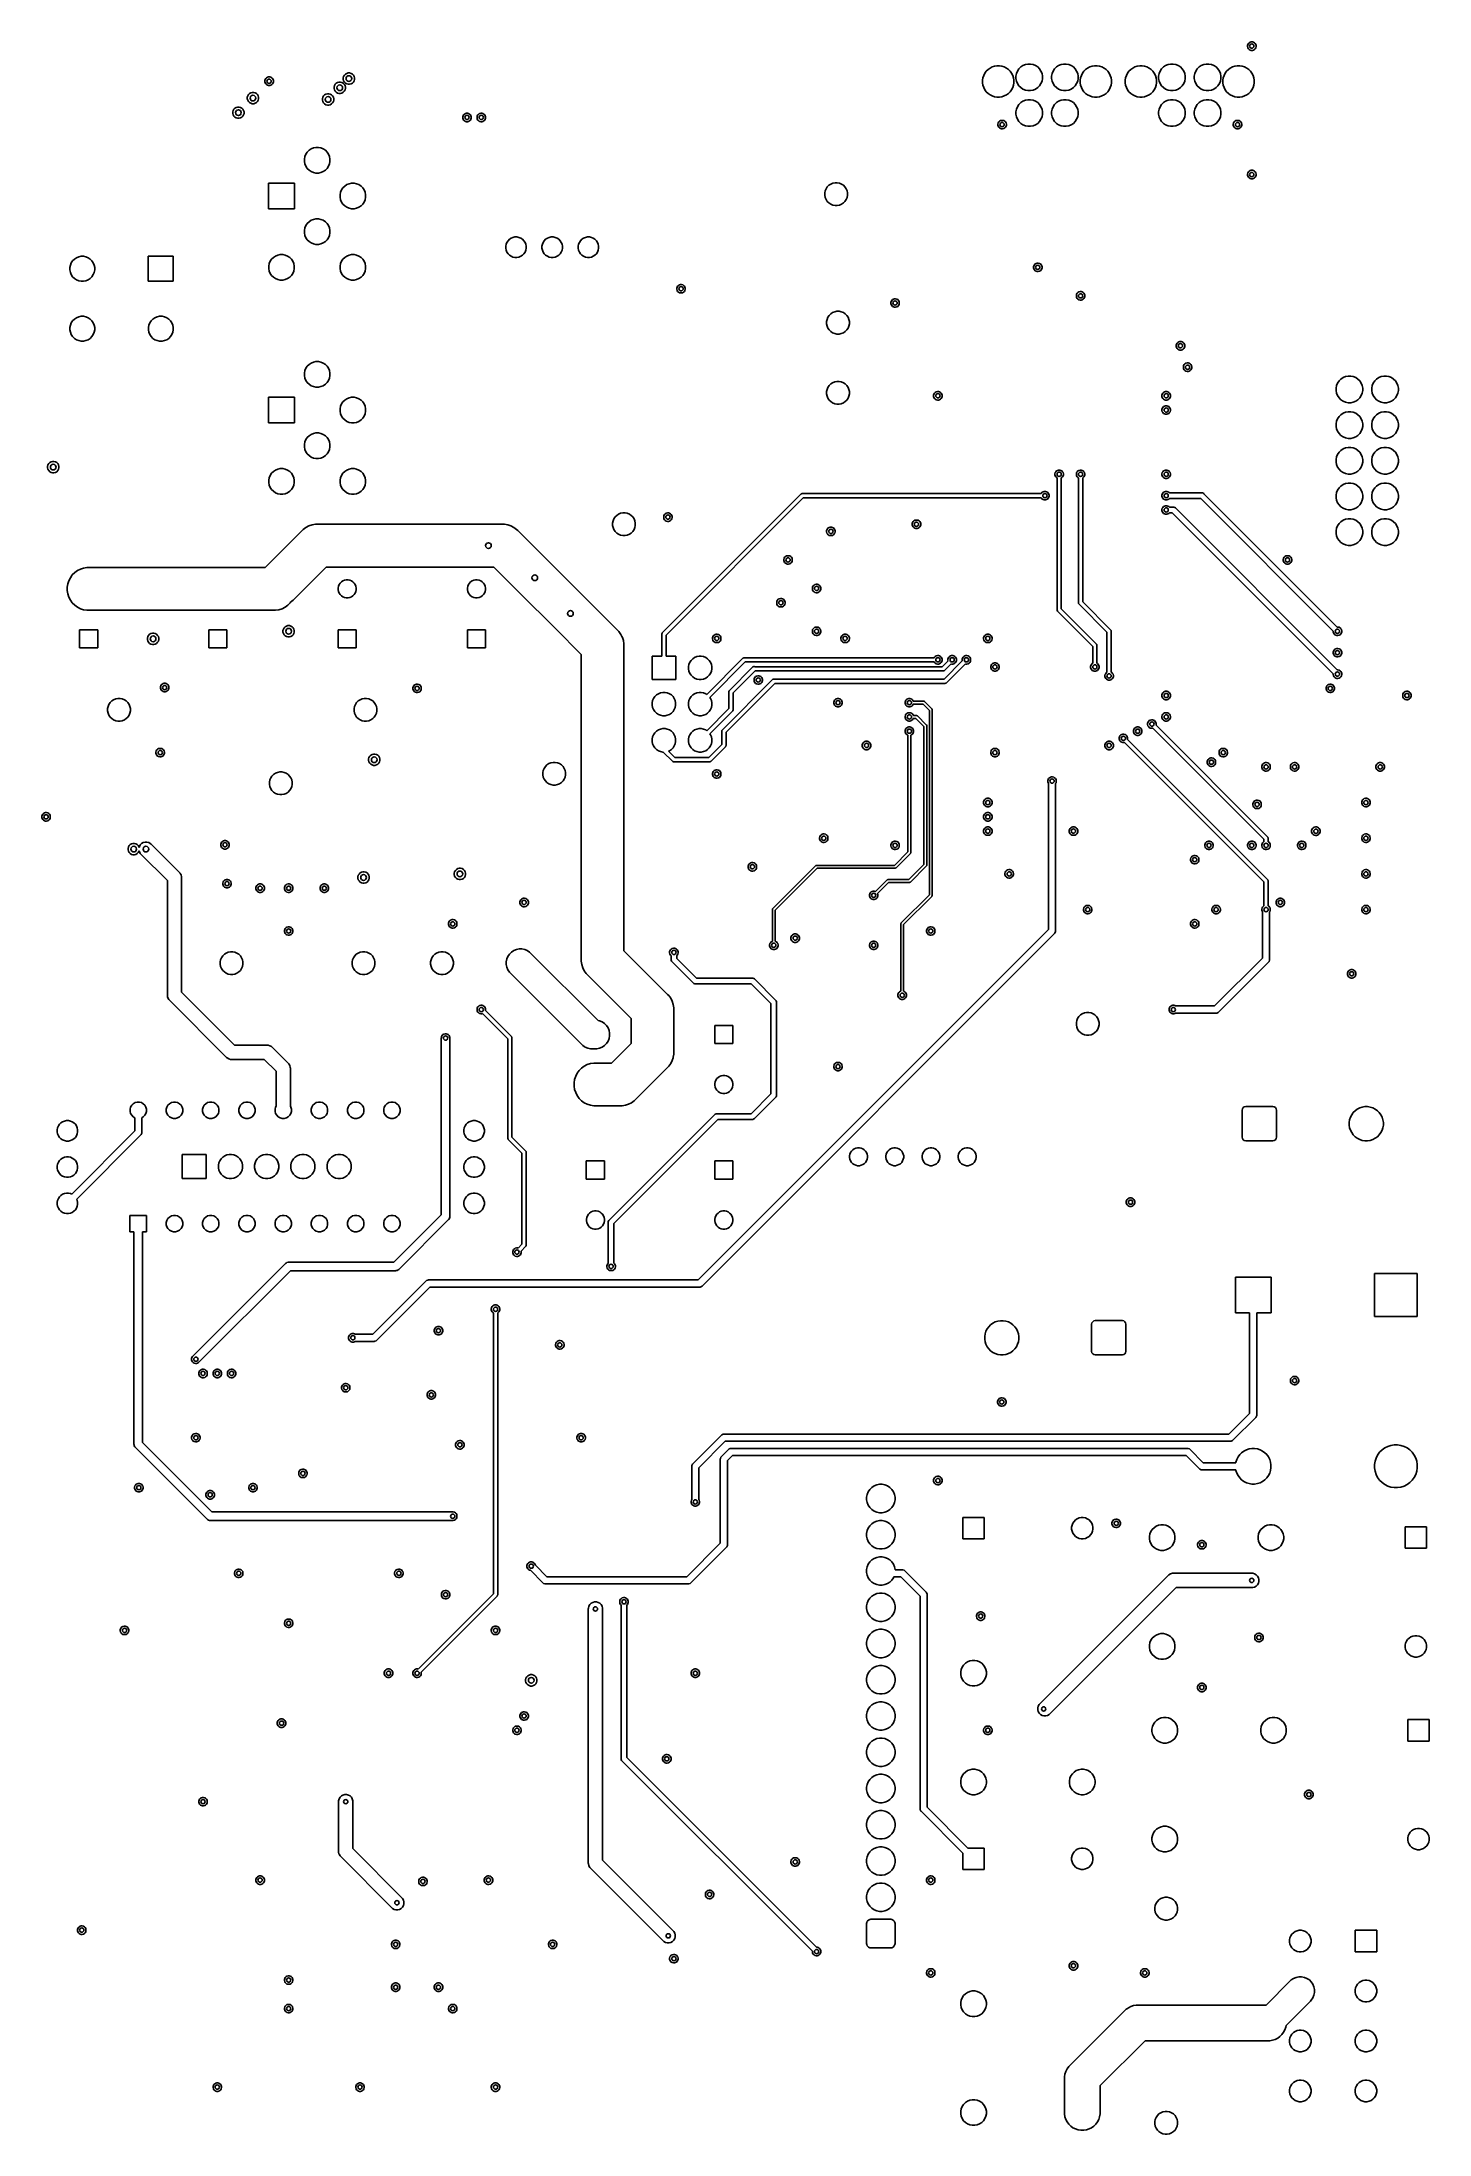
# Model space of a CAD drawing. Header units: inches. Extents: x 1.35 to 5.17, y -6.98 to -1.21.
import ezdxf

# ---------------------------------------------------------------- set-up
doc = ezdxf.new("R2010")
doc.units = ezdxf.units.IN
doc.header["$MEASUREMENT"] = 0
doc.layers.add('In1.Cu', color=91, linetype='CONTINUOUS', true_color=0x7fc87f)

msp = doc.modelspace()

# ---------------------------------------------------------------- linework, layer by layer
at = {"layer": 'In1.Cu', "linetype": 'CONTINUOUS'}
for p, q in [((4.6757, -1.2133), (4.6778, -1.2111)), ((4.6778, -1.2111), (4.6805, -1.2096)), ((4.6805, -1.2096), (4.6835, -1.2088)), ((4.6835, -1.2088), (4.6866, -1.2088)), ((4.6866, -1.2088), (4.6896, -1.2096)), ((4.6896, -1.2096), (4.6922, -1.2111)), ((4.6922, -1.2111), (4.6944, -1.2133)), ((4.6733, -1.2189), (4.6741, -1.216)), ((4.6733, -1.222), (4.6733, -1.2189)), ((4.6741, -1.225), (4.6733, -1.222)), ((4.6741, -1.216), (4.6757, -1.2133)), ((4.6757, -1.2277), (4.6741, -1.225)), ((4.6778, -1.2298), (4.6757, -1.2277)), ((4.6805, -1.2314), (4.6778, -1.2298)), ((4.6835, -1.2322), (4.6805, -1.2314)), ((4.6866, -1.2322), (4.6835, -1.2322)), ((4.6896, -1.2314), (4.6866, -1.2322)), ((4.6922, -1.2298), (4.6896, -1.2314)), ((4.6944, -1.2277), (4.6922, -1.2298)), ((4.6944, -1.2133), (4.696, -1.216)), ((4.696, -1.225), (4.6944, -1.2277)), ((4.696, -1.216), (4.6967, -1.2189)), ((4.6967, -1.222), (4.696, -1.225)), ((4.6967, -1.2189), (4.6967, -1.222)), ((1.9619, -1.3158), (1.9627, -1.3128)), ((1.9619, -1.3189), (1.9619, -1.3158)), ((1.9627, -1.3218), (1.9619, -1.3189)), ((1.9627, -1.3128), (1.9643, -1.3101)), ((1.9643, -1.3245), (1.9627, -1.3218)), ((1.9643, -1.3101), (1.9664, -1.308)), ((1.9664, -1.3267), (1.9643, -1.3245)), ((1.9664, -1.308), (1.9691, -1.3064)), ((1.9691, -1.3282), (1.9664, -1.3267)), ((1.9691, -1.3064), (1.9721, -1.3056)), ((1.9721, -1.3056), (1.9752, -1.3056)), ((1.9752, -1.3056), (1.9781, -1.3064)), ((1.9781, -1.3064), (1.9808, -1.308)), ((1.9808, -1.3267), (1.9781, -1.3282)), ((1.9808, -1.308), (1.983, -1.3101)), ((1.983, -1.3245), (1.9808, -1.3267)), ((1.983, -1.3101), (1.9845, -1.3128)), ((1.9845, -1.3218), (1.983, -1.3245)), ((1.9845, -1.3128), (1.9853, -1.3158)), ((1.9853, -1.3189), (1.9845, -1.3218)), ((1.9853, -1.3158), (1.9853, -1.3189)), ((2.154, -1.3294), (2.156, -1.3258)), ((2.156, -1.3258), (2.1589, -1.3229)), ((2.1589, -1.3229), (2.1625, -1.3209)), ((2.1625, -1.3209), (2.1664, -1.3198)), ((2.1664, -1.3198), (2.1706, -1.3198)), ((2.1706, -1.3198), (2.1745, -1.3209)), ((2.1745, -1.3209), (2.1781, -1.3229)), ((2.1781, -1.3082), (2.1792, -1.3042)), ((2.1781, -1.3123), (2.1781, -1.3082)), ((2.1792, -1.3163), (2.1781, -1.3123)), ((2.1781, -1.3229), (2.181, -1.3258)), ((2.1792, -1.3042), (2.1812, -1.3006)), ((2.1812, -1.3198), (2.1792, -1.3163)), ((2.181, -1.3258), (2.1831, -1.3294)), ((2.1812, -1.3006), (2.1841, -1.2977)), ((2.1841, -1.3227), (2.1812, -1.3198)), ((2.1841, -1.2977), (2.1877, -1.2957)), ((2.1877, -1.3248), (2.1841, -1.3227)), ((2.1877, -1.2957), (2.1916, -1.2946)), ((2.1916, -1.3258), (2.1877, -1.3248)), ((2.1916, -1.2946), (2.1958, -1.2946)), ((2.1958, -1.3258), (2.1916, -1.3258)), ((2.1958, -1.2946), (2.1997, -1.2957)), ((2.1997, -1.3248), (2.1958, -1.3258)), ((2.1997, -1.2957), (2.2033, -1.2977)), ((2.2033, -1.3227), (2.1997, -1.3248)), ((2.2033, -1.2977), (2.2062, -1.3006)), ((2.2062, -1.3198), (2.2033, -1.3227)), ((2.2062, -1.3006), (2.2083, -1.3042)), ((2.2083, -1.3163), (2.2062, -1.3198)), ((2.2083, -1.3042), (2.2093, -1.3082)), ((2.2093, -1.3123), (2.2083, -1.3163)), ((2.2093, -1.3082), (2.2093, -1.3123)), ((3.9423, -1.3146), (3.9433, -1.3079)), ((3.9423, -1.3214), (3.9423, -1.3146)), ((3.9433, -1.3281), (3.9423, -1.3214)), ((3.9433, -1.3079), (3.9454, -1.3015)), ((3.9454, -1.3015), (3.9485, -1.2954)), ((3.9485, -1.2954), (3.9525, -1.2899)), ((3.9525, -1.2899), (3.9573, -1.2851)), ((3.9573, -1.2851), (3.9628, -1.2811)), ((3.9628, -1.2811), (3.9689, -1.278)), ((3.9689, -1.278), (3.9753, -1.2759)), ((3.9753, -1.2759), (3.982, -1.2749)), ((3.982, -1.2749), (3.9888, -1.2749)), ((3.9888, -1.2749), (3.9955, -1.2759)), ((3.9955, -1.2759), (4.002, -1.278)), ((4.002, -1.278), (4.0081, -1.2811)), ((4.0081, -1.2811), (4.0136, -1.2851)), ((4.0136, -1.2851), (4.0184, -1.2899)), ((4.0184, -1.2899), (4.0224, -1.2954)), ((4.0224, -1.2954), (4.0254, -1.3015)), ((4.0254, -1.3015), (4.0275, -1.3079)), ((4.0275, -1.3079), (4.0286, -1.3146)), ((4.0286, -1.3214), (4.0275, -1.3281)), ((4.0286, -1.3146), (4.0286, -1.3214)), ((4.0341, -1.303), (4.0355, -1.2959)), ((4.0341, -1.3102), (4.0341, -1.303)), ((4.0355, -1.3173), (4.0341, -1.3102)), ((4.0355, -1.2959), (4.0383, -1.2892)), ((4.0383, -1.324), (4.0355, -1.3173)), ((4.0383, -1.2892), (4.0423, -1.2832)), ((4.0423, -1.33), (4.0383, -1.324)), ((4.0423, -1.2832), (4.0475, -1.2781)), ((4.0475, -1.2781), (4.0535, -1.2741)), ((4.0535, -1.2741), (4.0602, -1.2713)), ((4.0602, -1.2713), (4.0672, -1.2699)), ((4.0672, -1.2699), (4.0745, -1.2699)), ((4.0745, -1.2699), (4.0816, -1.2713)), ((4.0816, -1.2713), (4.0883, -1.2741)), ((4.0883, -1.2741), (4.0943, -1.2781)), ((4.0943, -1.2781), (4.0994, -1.2832)), ((4.0994, -1.2832), (4.1034, -1.2892)), ((4.1034, -1.324), (4.0994, -1.33)), ((4.1034, -1.2892), (4.1062, -1.2959)), ((4.1062, -1.3173), (4.1034, -1.324)), ((4.1062, -1.2959), (4.1076, -1.303)), ((4.1076, -1.3102), (4.1062, -1.3173)), ((4.1076, -1.303), (4.1076, -1.3102)), ((4.1326, -1.303), (4.134, -1.2959)), ((4.1326, -1.3102), (4.1326, -1.303)), ((4.134, -1.3173), (4.1326, -1.3102)), ((4.134, -1.2959), (4.1367, -1.2892)), ((4.1367, -1.324), (4.134, -1.3173)), ((4.1367, -1.2892), (4.1408, -1.2832)), ((4.1408, -1.33), (4.1367, -1.324)), ((4.1408, -1.2832), (4.1459, -1.2781)), ((4.1459, -1.2781), (4.1519, -1.2741)), ((4.1519, -1.2741), (4.1586, -1.2713)), ((4.1586, -1.2713), (4.1657, -1.2699)), ((4.1657, -1.2699), (4.1729, -1.2699)), ((4.1729, -1.2699), (4.18, -1.2713)), ((4.18, -1.2713), (4.1867, -1.2741)), ((4.1867, -1.2741), (4.1927, -1.2781)), ((4.1927, -1.2781), (4.1978, -1.2832)), ((4.1978, -1.2832), (4.2018, -1.2892)), ((4.2018, -1.324), (4.1978, -1.33)), ((4.2018, -1.2892), (4.2046, -1.2959)), ((4.2046, -1.3173), (4.2018, -1.324)), ((4.2046, -1.2959), (4.206, -1.303)), ((4.206, -1.3102), (4.2046, -1.3173)), ((4.206, -1.303), (4.206, -1.3102)), ((4.2116, -1.3146), (4.2126, -1.3079)), ((4.2116, -1.3214), (4.2116, -1.3146)), ((4.2126, -1.3281), (4.2116, -1.3214)), ((4.2126, -1.3079), (4.2147, -1.3015)), ((4.2147, -1.3015), (4.2178, -1.2954)), ((4.2178, -1.2954), (4.2218, -1.2899)), ((4.2218, -1.2899), (4.2266, -1.2851)), ((4.2266, -1.2851), (4.2321, -1.2811)), ((4.2321, -1.2811), (4.2382, -1.278)), ((4.2382, -1.278), (4.2446, -1.2759)), ((4.2446, -1.2759), (4.2513, -1.2749)), ((4.2513, -1.2749), (4.2581, -1.2749)), ((4.2581, -1.2749), (4.2648, -1.2759)), ((4.2648, -1.2759), (4.2713, -1.278)), ((4.2713, -1.278), (4.2774, -1.2811)), ((4.2774, -1.2811), (4.2829, -1.2851)), ((4.2829, -1.2851), (4.2877, -1.2899)), ((4.2877, -1.2899), (4.2916, -1.2954)), ((4.2916, -1.2954), (4.2947, -1.3015)), ((4.2947, -1.3015), (4.2968, -1.3079)), ((4.2968, -1.3079), (4.2979, -1.3146)), ((4.2979, -1.3214), (4.2968, -1.3281)), ((4.2979, -1.3146), (4.2979, -1.3214)), ((4.336, -1.3146), (4.337, -1.3079)), ((4.336, -1.3214), (4.336, -1.3146)), ((4.337, -1.3281), (4.336, -1.3214)), ((4.337, -1.3079), (4.3391, -1.3015)), ((4.3391, -1.3015), (4.3422, -1.2954)), ((4.3422, -1.2954), (4.3462, -1.2899)), ((4.3462, -1.2899), (4.351, -1.2851)), ((4.351, -1.2851), (4.3565, -1.2811)), ((4.3565, -1.2811), (4.3626, -1.278)), ((4.3626, -1.278), (4.369, -1.2759)), ((4.369, -1.2759), (4.3757, -1.2749)), ((4.3757, -1.2749), (4.3825, -1.2749)), ((4.3825, -1.2749), (4.3892, -1.2759)), ((4.3892, -1.2759), (4.3957, -1.278)), ((4.3957, -1.278), (4.4018, -1.2811)), ((4.4018, -1.2811), (4.4073, -1.2851)), ((4.4073, -1.2851), (4.4121, -1.2899)), ((4.4121, -1.2899), (4.4161, -1.2954)), ((4.4161, -1.2954), (4.4191, -1.3015)), ((4.4191, -1.3015), (4.4212, -1.3079)), ((4.4212, -1.3079), (4.4223, -1.3146)), ((4.4223, -1.3214), (4.4212, -1.3281)), ((4.4223, -1.3146), (4.4223, -1.3214)), ((4.4278, -1.303), (4.4292, -1.2959)), ((4.4278, -1.3102), (4.4278, -1.303)), ((4.4292, -1.3173), (4.4278, -1.3102)), ((4.4292, -1.2959), (4.432, -1.2892)), ((4.432, -1.324), (4.4292, -1.3173)), ((4.432, -1.2892), (4.436, -1.2832)), ((4.436, -1.33), (4.432, -1.324)), ((4.436, -1.2832), (4.4412, -1.2781)), ((4.4412, -1.2781), (4.4472, -1.2741)), ((4.4472, -1.2741), (4.4539, -1.2713)), ((4.4539, -1.2713), (4.4609, -1.2699)), ((4.4609, -1.2699), (4.4682, -1.2699)), ((4.4682, -1.2699), (4.4753, -1.2713)), ((4.4753, -1.2713), (4.482, -1.2741)), ((4.482, -1.2741), (4.488, -1.2781)), ((4.488, -1.2781), (4.4931, -1.2832)), ((4.4931, -1.2832), (4.4971, -1.2892)), ((4.4971, -1.324), (4.4931, -1.33)), ((4.4971, -1.2892), (4.4999, -1.2959)), ((4.4999, -1.3173), (4.4971, -1.324)), ((4.4999, -1.2959), (4.5013, -1.303)), ((4.5013, -1.3102), (4.4999, -1.3173)), ((4.5013, -1.303), (4.5013, -1.3102)), ((4.5263, -1.303), (4.5277, -1.2959)), ((4.5263, -1.3102), (4.5263, -1.303)), ((4.5277, -1.3173), (4.5263, -1.3102)), ((4.5277, -1.2959), (4.5304, -1.2892)), ((4.5304, -1.324), (4.5277, -1.3173)), ((4.5304, -1.2892), (4.5345, -1.2832)), ((4.5345, -1.33), (4.5304, -1.324)), ((4.5345, -1.2832), (4.5396, -1.2781)), ((4.5396, -1.2781), (4.5456, -1.2741)), ((4.5456, -1.2741), (4.5523, -1.2713)), ((4.5523, -1.2713), (4.5594, -1.2699)), ((4.5594, -1.2699), (4.5666, -1.2699)), ((4.5666, -1.2699), (4.5737, -1.2713)), ((4.5737, -1.2713), (4.5804, -1.2741)), ((4.5804, -1.2741), (4.5864, -1.2781)), ((4.5864, -1.2781), (4.5915, -1.2832)), ((4.5915, -1.2832), (4.5955, -1.2892)), ((4.5955, -1.324), (4.5915, -1.33)), ((4.5955, -1.2892), (4.5983, -1.2959)), ((4.5983, -1.3173), (4.5955, -1.324)), ((4.5983, -1.2959), (4.5997, -1.303)), ((4.5997, -1.3102), (4.5983, -1.3173)), ((4.5997, -1.303), (4.5997, -1.3102)), ((4.6053, -1.3146), (4.6063, -1.3079)), ((4.6053, -1.3214), (4.6053, -1.3146)), ((4.6063, -1.3281), (4.6053, -1.3214)), ((4.6063, -1.3079), (4.6084, -1.3015)), ((4.6084, -1.3015), (4.6115, -1.2954)), ((4.6115, -1.2954), (4.6155, -1.2899)), ((4.6155, -1.2899), (4.6203, -1.2851)), ((4.6203, -1.2851), (4.6258, -1.2811)), ((4.6258, -1.2811), (4.6319, -1.278)), ((4.6319, -1.278), (4.6383, -1.2759)), ((4.6383, -1.2759), (4.645, -1.2749)), ((4.645, -1.2749), (4.6518, -1.2749)), ((4.6518, -1.2749), (4.6585, -1.2759)), ((4.6585, -1.2759), (4.665, -1.278)), ((4.665, -1.278), (4.6711, -1.2811)), ((4.6711, -1.2811), (4.6766, -1.2851)), ((4.6766, -1.2851), (4.6814, -1.2899)), ((4.6814, -1.2899), (4.6854, -1.2954)), ((4.6854, -1.2954), (4.6884, -1.3015)), ((4.6884, -1.3015), (4.6905, -1.3079)), ((4.6905, -1.3079), (4.6916, -1.3146)), ((4.6916, -1.3214), (4.6905, -1.3281)), ((4.6916, -1.3146), (4.6916, -1.3214)), ((1.9135, -1.3617), (1.9146, -1.3578)), ((1.9135, -1.3658), (1.9135, -1.3617)), ((1.9146, -1.3698), (1.9135, -1.3658)), ((1.9146, -1.3578), (1.9166, -1.3542)), ((1.9166, -1.3734), (1.9146, -1.3698)), ((1.9166, -1.3542), (1.9195, -1.3513)), ((1.9195, -1.3763), (1.9166, -1.3734)), ((1.9195, -1.3513), (1.9231, -1.3492)), ((1.9231, -1.3783), (1.9195, -1.3763)), ((1.9231, -1.3492), (1.9271, -1.3482)), ((1.9271, -1.3794), (1.9231, -1.3783)), ((1.9271, -1.3482), (1.9312, -1.3482)), ((1.9312, -1.3794), (1.9271, -1.3794)), ((1.9312, -1.3482), (1.9352, -1.3492)), ((1.9352, -1.3783), (1.9312, -1.3794)), ((1.9352, -1.3492), (1.9387, -1.3513)), ((1.9387, -1.3763), (1.9352, -1.3783)), ((1.9387, -1.3513), (1.9416, -1.3542)), ((1.9416, -1.3734), (1.9387, -1.3763)), ((1.9416, -1.3542), (1.9437, -1.3578)), ((1.9437, -1.3698), (1.9416, -1.3734)), ((1.9437, -1.3578), (1.9447, -1.3617)), ((1.9447, -1.3658), (1.9437, -1.3698)), ((1.9447, -1.3617), (1.9447, -1.3658)), ((1.9721, -1.329), (1.9691, -1.3282)), ((1.9752, -1.329), (1.9721, -1.329)), ((1.9781, -1.3282), (1.9752, -1.329)), ((2.1208, -1.3655), (2.1219, -1.3615)), ((2.1208, -1.3696), (2.1208, -1.3655)), ((2.1219, -1.3735), (2.1208, -1.3696)), ((2.1219, -1.3615), (2.1239, -1.3579)), ((2.1239, -1.3771), (2.1219, -1.3735)), ((2.1239, -1.3579), (2.1268, -1.355)), ((2.1268, -1.38), (2.1239, -1.3771)), ((2.1268, -1.355), (2.1304, -1.353)), ((2.1304, -1.3821), (2.1268, -1.38)), ((2.1304, -1.353), (2.1344, -1.3519)), ((2.1344, -1.3831), (2.1304, -1.3821)), ((2.1344, -1.3519), (2.1385, -1.3519)), ((2.1385, -1.3831), (2.1344, -1.3831)), ((2.1385, -1.3519), (2.1424, -1.353)), ((2.1424, -1.3821), (2.1385, -1.3831)), ((2.1424, -1.353), (2.146, -1.355)), ((2.146, -1.38), (2.1424, -1.3821)), ((2.146, -1.355), (2.1489, -1.3579)), ((2.1489, -1.3771), (2.146, -1.38)), ((2.1489, -1.3579), (2.151, -1.3615)), ((2.151, -1.3735), (2.1489, -1.3771)), ((2.151, -1.3615), (2.152, -1.3655)), ((2.152, -1.3696), (2.151, -1.3735)), ((2.152, -1.3655), (2.152, -1.3696)), ((2.1529, -1.3334), (2.154, -1.3294)), ((2.1529, -1.3375), (2.1529, -1.3334)), ((2.154, -1.3415), (2.1529, -1.3375)), ((2.156, -1.345), (2.154, -1.3415)), ((2.1589, -1.3479), (2.156, -1.345)), ((2.1625, -1.35), (2.1589, -1.3479)), ((2.1664, -1.351), (2.1625, -1.35)), ((2.1706, -1.351), (2.1664, -1.351)), ((2.1745, -1.35), (2.1706, -1.351)), ((2.1781, -1.3479), (2.1745, -1.35)), ((2.181, -1.345), (2.1781, -1.3479)), ((2.1831, -1.3415), (2.181, -1.345)), ((2.1831, -1.3294), (2.1841, -1.3334)), ((2.1841, -1.3375), (2.1831, -1.3415)), ((2.1841, -1.3334), (2.1841, -1.3375)), ((3.9454, -1.3346), (3.9433, -1.3281)), ((3.9485, -1.3407), (3.9454, -1.3346)), ((3.9525, -1.3462), (3.9485, -1.3407)), ((3.9573, -1.351), (3.9525, -1.3462)), ((3.9628, -1.355), (3.9573, -1.351)), ((3.9689, -1.358), (3.9628, -1.355)), ((3.9753, -1.3601), (3.9689, -1.358)), ((3.982, -1.3612), (3.9753, -1.3601)), ((3.9888, -1.3612), (3.982, -1.3612)), ((3.9955, -1.3601), (3.9888, -1.3612)), ((4.002, -1.358), (3.9955, -1.3601)), ((4.0081, -1.355), (4.002, -1.358)), ((4.0136, -1.351), (4.0081, -1.355)), ((4.0184, -1.3462), (4.0136, -1.351)), ((4.0224, -1.3407), (4.0184, -1.3462)), ((4.0254, -1.3346), (4.0224, -1.3407)), ((4.0275, -1.3281), (4.0254, -1.3346)), ((4.0383, -1.3876), (4.0423, -1.3816)), ((4.0475, -1.3351), (4.0423, -1.33)), ((4.0423, -1.3816), (4.0475, -1.3765)), ((4.0535, -1.3392), (4.0475, -1.3351)), ((4.0475, -1.3765), (4.0535, -1.3725)), ((4.0602, -1.3419), (4.0535, -1.3392)), ((4.0535, -1.3725), (4.0602, -1.3697)), ((4.0672, -1.3433), (4.0602, -1.3419)), ((4.0602, -1.3697), (4.0672, -1.3683)), ((4.0745, -1.3433), (4.0672, -1.3433)), ((4.0672, -1.3683), (4.0745, -1.3683)), ((4.0816, -1.3419), (4.0745, -1.3433)), ((4.0745, -1.3683), (4.0816, -1.3697)), ((4.0883, -1.3392), (4.0816, -1.3419)), ((4.0816, -1.3697), (4.0883, -1.3725)), ((4.0943, -1.3351), (4.0883, -1.3392)), ((4.0883, -1.3725), (4.0943, -1.3765)), ((4.0994, -1.33), (4.0943, -1.3351)), ((4.0943, -1.3765), (4.0994, -1.3816)), ((4.0994, -1.3816), (4.1034, -1.3876)), ((4.1367, -1.3876), (4.1408, -1.3816)), ((4.1459, -1.3351), (4.1408, -1.33)), ((4.1408, -1.3816), (4.1459, -1.3765)), ((4.1519, -1.3392), (4.1459, -1.3351)), ((4.1459, -1.3765), (4.1519, -1.3725)), ((4.1586, -1.3419), (4.1519, -1.3392)), ((4.1519, -1.3725), (4.1586, -1.3697)), ((4.1657, -1.3433), (4.1586, -1.3419)), ((4.1586, -1.3697), (4.1657, -1.3683)), ((4.1729, -1.3433), (4.1657, -1.3433)), ((4.1657, -1.3683), (4.1729, -1.3683)), ((4.18, -1.3419), (4.1729, -1.3433)), ((4.1729, -1.3683), (4.18, -1.3697)), ((4.1867, -1.3392), (4.18, -1.3419)), ((4.18, -1.3697), (4.1867, -1.3725)), ((4.1927, -1.3351), (4.1867, -1.3392)), ((4.1867, -1.3725), (4.1927, -1.3765)), ((4.1978, -1.33), (4.1927, -1.3351)), ((4.1927, -1.3765), (4.1978, -1.3816)), ((4.1978, -1.3816), (4.2018, -1.3876)), ((4.2147, -1.3346), (4.2126, -1.3281)), ((4.2178, -1.3407), (4.2147, -1.3346)), ((4.2218, -1.3462), (4.2178, -1.3407)), ((4.2266, -1.351), (4.2218, -1.3462)), ((4.2321, -1.355), (4.2266, -1.351)), ((4.2382, -1.358), (4.2321, -1.355)), ((4.2446, -1.3601), (4.2382, -1.358)), ((4.2513, -1.3612), (4.2446, -1.3601)), ((4.2581, -1.3612), (4.2513, -1.3612)), ((4.2648, -1.3601), (4.2581, -1.3612)), ((4.2713, -1.358), (4.2648, -1.3601)), ((4.2774, -1.355), (4.2713, -1.358)), ((4.2829, -1.351), (4.2774, -1.355)), ((4.2877, -1.3462), (4.2829, -1.351)), ((4.2916, -1.3407), (4.2877, -1.3462)), ((4.2947, -1.3346), (4.2916, -1.3407)), ((4.2968, -1.3281), (4.2947, -1.3346)), ((4.3391, -1.3346), (4.337, -1.3281)), ((4.3422, -1.3407), (4.3391, -1.3346)), ((4.3462, -1.3462), (4.3422, -1.3407)), ((4.351, -1.351), (4.3462, -1.3462)), ((4.3565, -1.355), (4.351, -1.351)), ((4.3626, -1.358), (4.3565, -1.355)), ((4.369, -1.3601), (4.3626, -1.358)), ((4.3757, -1.3612), (4.369, -1.3601)), ((4.3825, -1.3612), (4.3757, -1.3612)), ((4.3892, -1.3601), (4.3825, -1.3612)), ((4.3957, -1.358), (4.3892, -1.3601)), ((4.4018, -1.355), (4.3957, -1.358)), ((4.4073, -1.351), (4.4018, -1.355)), ((4.4121, -1.3462), (4.4073, -1.351)), ((4.4161, -1.3407), (4.4121, -1.3462)), ((4.4191, -1.3346), (4.4161, -1.3407)), ((4.4212, -1.3281), (4.4191, -1.3346)), ((4.432, -1.3876), (4.436, -1.3816)), ((4.4412, -1.3351), (4.436, -1.33)), ((4.436, -1.3816), (4.4412, -1.3765)), ((4.4472, -1.3392), (4.4412, -1.3351)), ((4.4412, -1.3765), (4.4472, -1.3725)), ((4.4539, -1.3419), (4.4472, -1.3392)), ((4.4472, -1.3725), (4.4539, -1.3697)), ((4.4609, -1.3433), (4.4539, -1.3419)), ((4.4539, -1.3697), (4.4609, -1.3683)), ((4.4682, -1.3433), (4.4609, -1.3433)), ((4.4609, -1.3683), (4.4682, -1.3683)), ((4.4753, -1.3419), (4.4682, -1.3433)), ((4.4682, -1.3683), (4.4753, -1.3697)), ((4.482, -1.3392), (4.4753, -1.3419)), ((4.4753, -1.3697), (4.482, -1.3725)), ((4.488, -1.3351), (4.482, -1.3392)), ((4.482, -1.3725), (4.488, -1.3765)), ((4.4931, -1.33), (4.488, -1.3351)), ((4.488, -1.3765), (4.4931, -1.3816)), ((4.4931, -1.3816), (4.4971, -1.3876)), ((4.5304, -1.3876), (4.5345, -1.3816)), ((4.5396, -1.3351), (4.5345, -1.33)), ((4.5345, -1.3816), (4.5396, -1.3765)), ((4.5456, -1.3392), (4.5396, -1.3351)), ((4.5396, -1.3765), (4.5456, -1.3725)), ((4.5523, -1.3419), (4.5456, -1.3392)), ((4.5456, -1.3725), (4.5523, -1.3697)), ((4.5594, -1.3433), (4.5523, -1.3419)), ((4.5523, -1.3697), (4.5594, -1.3683)), ((4.5666, -1.3433), (4.5594, -1.3433)), ((4.5594, -1.3683), (4.5666, -1.3683)), ((4.5737, -1.3419), (4.5666, -1.3433)), ((4.5666, -1.3683), (4.5737, -1.3697)), ((4.5804, -1.3392), (4.5737, -1.3419)), ((4.5737, -1.3697), (4.5804, -1.3725)), ((4.5864, -1.3351), (4.5804, -1.3392)), ((4.5804, -1.3725), (4.5864, -1.3765)), ((4.5915, -1.33), (4.5864, -1.3351)), ((4.5864, -1.3765), (4.5915, -1.3816)), ((4.5915, -1.3816), (4.5955, -1.3876)), ((4.6084, -1.3346), (4.6063, -1.3281)), ((4.6115, -1.3407), (4.6084, -1.3346)), ((4.6155, -1.3462), (4.6115, -1.3407)), ((4.6203, -1.351), (4.6155, -1.3462)), ((4.6258, -1.355), (4.6203, -1.351)), ((4.6319, -1.358), (4.6258, -1.355)), ((4.6383, -1.3601), (4.6319, -1.358)), ((4.645, -1.3612), (4.6383, -1.3601)), ((4.6518, -1.3612), (4.645, -1.3612)), ((4.6585, -1.3601), (4.6518, -1.3612)), ((4.665, -1.358), (4.6585, -1.3601)), ((4.6711, -1.355), (4.665, -1.358)), ((4.6766, -1.351), (4.6711, -1.355)), ((4.6814, -1.3462), (4.6766, -1.351)), ((4.6854, -1.3407), (4.6814, -1.3462)), ((4.6884, -1.3346), (4.6854, -1.3407)), ((4.6905, -1.3281), (4.6884, -1.3346)), ((1.8732, -1.4021), (1.8742, -1.3981)), ((1.8732, -1.4062), (1.8732, -1.4021)), ((1.8742, -1.4102), (1.8732, -1.4062)), ((1.8742, -1.3981), (1.8763, -1.3945)), ((1.8763, -1.4137), (1.8742, -1.4102)), ((1.8763, -1.3945), (1.8792, -1.3916)), ((1.8792, -1.4166), (1.8763, -1.4137)), ((1.8792, -1.3916), (1.8828, -1.3896)), ((1.8828, -1.4187), (1.8792, -1.4166)), ((1.8828, -1.3896), (1.8867, -1.3885)), ((1.8867, -1.4197), (1.8828, -1.4187)), ((1.8867, -1.3885), (1.8908, -1.3885)), ((1.8908, -1.4197), (1.8867, -1.4197)), ((1.8908, -1.3885), (1.8948, -1.3896)), ((1.8948, -1.4187), (1.8908, -1.4197)), ((1.8948, -1.3896), (1.8984, -1.3916)), ((1.8984, -1.4166), (1.8948, -1.4187)), ((1.8984, -1.3916), (1.9013, -1.3945)), ((1.9013, -1.4137), (1.8984, -1.4166)), ((1.9013, -1.3945), (1.9033, -1.3981)), ((1.9033, -1.4102), (1.9013, -1.4137)), ((1.9033, -1.3981), (1.9044, -1.4021)), ((1.9044, -1.4062), (1.9033, -1.4102)), ((1.9044, -1.4021), (1.9044, -1.4062)), ((2.508, -1.4158), (2.5088, -1.4128)), ((2.508, -1.4189), (2.508, -1.4158)), ((2.5088, -1.4218), (2.508, -1.4189)), ((2.5088, -1.4128), (2.5103, -1.4101)), ((2.5103, -1.4245), (2.5088, -1.4218)), ((2.5103, -1.4101), (2.5125, -1.408)), ((2.5125, -1.4267), (2.5103, -1.4245)), ((2.5125, -1.408), (2.5152, -1.4064)), ((2.5152, -1.4282), (2.5125, -1.4267)), ((2.5152, -1.4064), (2.5181, -1.4056)), ((2.5181, -1.429), (2.5152, -1.4282)), ((2.5181, -1.4056), (2.5212, -1.4056)), ((2.5212, -1.429), (2.5181, -1.429)), ((2.5212, -1.4056), (2.5242, -1.4064)), ((2.5242, -1.4282), (2.5212, -1.429)), ((2.5242, -1.4064), (2.5269, -1.408)), ((2.5269, -1.4267), (2.5242, -1.4282)), ((2.5269, -1.408), (2.5291, -1.4101)), ((2.5291, -1.4245), (2.5269, -1.4267)), ((2.5291, -1.4101), (2.5306, -1.4128)), ((2.5306, -1.4218), (2.5291, -1.4245)), ((2.5306, -1.4128), (2.5314, -1.4158)), ((2.5314, -1.4189), (2.5306, -1.4218)), ((2.5314, -1.4158), (2.5314, -1.4189)), ((2.5473, -1.4158), (2.5481, -1.4128)), ((2.5473, -1.4189), (2.5473, -1.4158)), ((2.5481, -1.4218), (2.5473, -1.4189)), ((2.5481, -1.4128), (2.5497, -1.4101)), ((2.5497, -1.4245), (2.5481, -1.4218)), ((2.5497, -1.4101), (2.5519, -1.408)), ((2.5519, -1.4267), (2.5497, -1.4245)), ((2.5519, -1.408), (2.5545, -1.4064)), ((2.5545, -1.4282), (2.5519, -1.4267)), ((2.5545, -1.4064), (2.5575, -1.4056)), ((2.5575, -1.429), (2.5545, -1.4282)), ((2.5575, -1.4056), (2.5606, -1.4056)), ((2.5606, -1.429), (2.5575, -1.429)), ((2.5606, -1.4056), (2.5636, -1.4064)), ((2.5636, -1.4282), (2.5606, -1.429)), ((2.5636, -1.4064), (2.5662, -1.408)), ((2.5662, -1.4267), (2.5636, -1.4282)), ((2.5662, -1.408), (2.5684, -1.4101)), ((2.5684, -1.4245), (2.5662, -1.4267)), ((2.5684, -1.4101), (2.57, -1.4128)), ((2.57, -1.4218), (2.5684, -1.4245)), ((2.57, -1.4128), (2.5708, -1.4158)), ((2.5708, -1.4189), (2.57, -1.4218)), ((2.5708, -1.4158), (2.5708, -1.4189)), ((3.9844, -1.4355), (3.9852, -1.4325)), ((3.9844, -1.4385), (3.9844, -1.4355)), ((3.9852, -1.4415), (3.9844, -1.4385)), ((3.9852, -1.4325), (3.9867, -1.4298)), ((3.9867, -1.4442), (3.9852, -1.4415)), ((3.9867, -1.4298), (3.9889, -1.4276)), ((3.9889, -1.4276), (3.9915, -1.4261)), ((3.9915, -1.4261), (3.9945, -1.4253)), ((3.9945, -1.4253), (3.9976, -1.4253)), ((3.9976, -1.4253), (4.0006, -1.4261)), ((4.0006, -1.4261), (4.0033, -1.4276)), ((4.0033, -1.4276), (4.0054, -1.4298)), ((4.0054, -1.4298), (4.007, -1.4325)), ((4.007, -1.4415), (4.0054, -1.4442)), ((4.007, -1.4325), (4.0078, -1.4355)), ((4.0078, -1.4385), (4.007, -1.4415)), ((4.0078, -1.4355), (4.0078, -1.4385)), ((4.0341, -1.4014), (4.0355, -1.3943)), ((4.0341, -1.4087), (4.0341, -1.4014)), ((4.0355, -1.4158), (4.0341, -1.4087)), ((4.0355, -1.3943), (4.0383, -1.3876)), ((4.0383, -1.4224), (4.0355, -1.4158)), ((4.0423, -1.4285), (4.0383, -1.4224)), ((4.0475, -1.4336), (4.0423, -1.4285)), ((4.0535, -1.4376), (4.0475, -1.4336)), ((4.0602, -1.4404), (4.0535, -1.4376)), ((4.0672, -1.4418), (4.0602, -1.4404)), ((4.0745, -1.4418), (4.0672, -1.4418)), ((4.0816, -1.4404), (4.0745, -1.4418)), ((4.0883, -1.4376), (4.0816, -1.4404)), ((4.0943, -1.4336), (4.0883, -1.4376)), ((4.0994, -1.4285), (4.0943, -1.4336)), ((4.1034, -1.4224), (4.0994, -1.4285)), ((4.1034, -1.3876), (4.1062, -1.3943)), ((4.1062, -1.4158), (4.1034, -1.4224)), ((4.1062, -1.3943), (4.1076, -1.4014)), ((4.1076, -1.4087), (4.1062, -1.4158)), ((4.1076, -1.4014), (4.1076, -1.4087)), ((4.1326, -1.4014), (4.134, -1.3943)), ((4.1326, -1.4087), (4.1326, -1.4014)), ((4.134, -1.4158), (4.1326, -1.4087)), ((4.134, -1.3943), (4.1367, -1.3876)), ((4.1367, -1.4224), (4.134, -1.4158)), ((4.1408, -1.4285), (4.1367, -1.4224)), ((4.1459, -1.4336), (4.1408, -1.4285)), ((4.1519, -1.4376), (4.1459, -1.4336)), ((4.1586, -1.4404), (4.1519, -1.4376)), ((4.1657, -1.4418), (4.1586, -1.4404)), ((4.1729, -1.4418), (4.1657, -1.4418)), ((4.18, -1.4404), (4.1729, -1.4418)), ((4.1867, -1.4376), (4.18, -1.4404)), ((4.1927, -1.4336), (4.1867, -1.4376)), ((4.1978, -1.4285), (4.1927, -1.4336)), ((4.2018, -1.4224), (4.1978, -1.4285)), ((4.2018, -1.3876), (4.2046, -1.3943)), ((4.2046, -1.4158), (4.2018, -1.4224)), ((4.2046, -1.3943), (4.206, -1.4014)), ((4.206, -1.4087), (4.2046, -1.4158)), ((4.206, -1.4014), (4.206, -1.4087)), ((4.4278, -1.4014), (4.4292, -1.3943)), ((4.4278, -1.4087), (4.4278, -1.4014)), ((4.4292, -1.4158), (4.4278, -1.4087)), ((4.4292, -1.3943), (4.432, -1.3876)), ((4.432, -1.4224), (4.4292, -1.4158)), ((4.436, -1.4285), (4.432, -1.4224)), ((4.4412, -1.4336), (4.436, -1.4285)), ((4.4472, -1.4376), (4.4412, -1.4336)), ((4.4539, -1.4404), (4.4472, -1.4376)), ((4.4609, -1.4418), (4.4539, -1.4404)), ((4.4682, -1.4418), (4.4609, -1.4418)), ((4.4753, -1.4404), (4.4682, -1.4418)), ((4.482, -1.4376), (4.4753, -1.4404)), ((4.488, -1.4336), (4.482, -1.4376)), ((4.4931, -1.4285), (4.488, -1.4336)), ((4.4971, -1.4224), (4.4931, -1.4285)), ((4.4971, -1.3876), (4.4999, -1.3943)), ((4.4999, -1.4158), (4.4971, -1.4224)), ((4.4999, -1.3943), (4.5013, -1.4014)), ((4.5013, -1.4087), (4.4999, -1.4158)), ((4.5013, -1.4014), (4.5013, -1.4087)), ((4.5263, -1.4014), (4.5277, -1.3943)), ((4.5263, -1.4087), (4.5263, -1.4014)), ((4.5277, -1.4158), (4.5263, -1.4087)), ((4.5277, -1.3943), (4.5304, -1.3876)), ((4.5304, -1.4224), (4.5277, -1.4158)), ((4.5345, -1.4285), (4.5304, -1.4224)), ((4.5396, -1.4336), (4.5345, -1.4285)), ((4.5456, -1.4376), (4.5396, -1.4336)), ((4.5523, -1.4404), (4.5456, -1.4376)), ((4.5594, -1.4418), (4.5523, -1.4404)), ((4.5666, -1.4418), (4.5594, -1.4418)), ((4.5737, -1.4404), (4.5666, -1.4418)), ((4.5804, -1.4376), (4.5737, -1.4404)), ((4.5864, -1.4336), (4.5804, -1.4376)), ((4.5915, -1.4285), (4.5864, -1.4336)), ((4.5955, -1.4224), (4.5915, -1.4285)), ((4.5955, -1.3876), (4.5983, -1.3943)), ((4.5983, -1.4158), (4.5955, -1.4224)), ((4.5983, -1.3943), (4.5997, -1.4014)), ((4.5997, -1.4087), (4.5983, -1.4158)), ((4.5997, -1.4014), (4.5997, -1.4087)), ((4.634, -1.4355), (4.6348, -1.4325)), ((4.634, -1.4385), (4.634, -1.4355)), ((4.6348, -1.4415), (4.634, -1.4385)), ((4.6348, -1.4325), (4.6363, -1.4298)), ((4.6363, -1.4442), (4.6348, -1.4415)), ((4.6363, -1.4298), (4.6385, -1.4276)), ((4.6385, -1.4276), (4.6411, -1.4261)), ((4.6411, -1.4261), (4.6441, -1.4253)), ((4.6441, -1.4253), (4.6472, -1.4253)), ((4.6472, -1.4253), (4.6502, -1.4261)), ((4.6502, -1.4261), (4.6529, -1.4276)), ((4.6529, -1.4276), (4.655, -1.4298)), ((4.655, -1.4298), (4.6566, -1.4325)), ((4.6566, -1.4415), (4.655, -1.4442)), ((4.6566, -1.4325), (4.6574, -1.4355)), ((4.6574, -1.4385), (4.6566, -1.4415)), ((4.6574, -1.4355), (4.6574, -1.4385)), ((2.096, -1.5015), (2.1028, -1.5002)), ((2.1028, -1.5002), (2.1098, -1.5002)), ((2.1098, -1.5002), (2.1166, -1.5015)), ((3.9889, -1.4464), (3.9867, -1.4442)), ((3.9915, -1.4479), (3.9889, -1.4464)), ((3.9945, -1.4487), (3.9915, -1.4479)), ((3.9976, -1.4487), (3.9945, -1.4487)), ((4.0006, -1.4479), (3.9976, -1.4487)), ((4.0033, -1.4464), (4.0006, -1.4479)), ((4.0054, -1.4442), (4.0033, -1.4464)), ((4.6385, -1.4464), (4.6363, -1.4442)), ((4.6411, -1.4479), (4.6385, -1.4464)), ((4.6441, -1.4487), (4.6411, -1.4479)), ((4.6472, -1.4487), (4.6441, -1.4487)), ((4.6502, -1.4479), (4.6472, -1.4487)), ((4.6529, -1.4464), (4.6502, -1.4479)), ((4.655, -1.4442), (4.6529, -1.4464)), ((2.071, -1.532), (2.0724, -1.5251)), ((2.071, -1.5389), (2.071, -1.532)), ((2.0724, -1.5457), (2.071, -1.5389)), ((2.0724, -1.5251), (2.0751, -1.5187)), ((2.0751, -1.5521), (2.0724, -1.5457)), ((2.0751, -1.5187), (2.0789, -1.513)), ((2.0789, -1.5579), (2.0751, -1.5521)), ((2.0789, -1.513), (2.0838, -1.508)), ((2.0838, -1.5628), (2.0789, -1.5579)), ((2.0838, -1.508), (2.0896, -1.5042)), ((2.0896, -1.5042), (2.096, -1.5015)), ((2.1166, -1.5015), (2.123, -1.5042)), ((2.123, -1.5042), (2.1288, -1.508)), ((2.1288, -1.508), (2.1337, -1.513)), ((2.1337, -1.5579), (2.1288, -1.5628)), ((2.1337, -1.513), (2.1375, -1.5187)), ((2.1375, -1.5521), (2.1337, -1.5579)), ((2.1375, -1.5187), (2.1402, -1.5251)), ((2.1402, -1.5457), (2.1375, -1.5521)), ((2.1402, -1.5251), (2.1416, -1.532)), ((2.1416, -1.5389), (2.1402, -1.5457)), ((2.1416, -1.532), (2.1416, -1.5389)), ((1.9724, -1.6693), (1.9724, -1.5984)), ((1.9724, -1.5984), (2.0433, -1.5984)), ((2.0433, -1.5984), (2.0433, -1.6693)), ((2.0896, -1.5667), (2.0838, -1.5628)), ((2.096, -1.5693), (2.0896, -1.5667)), ((2.1028, -1.5707), (2.096, -1.5693)), ((2.1098, -1.5707), (2.1028, -1.5707)), ((2.1166, -1.5693), (2.1098, -1.5707)), ((2.123, -1.5667), (2.1166, -1.5693)), ((2.1288, -1.5628), (2.123, -1.5667)), ((2.1735, -1.6172), (2.1773, -1.6114)), ((2.1773, -1.6114), (2.1822, -1.6065)), ((2.1822, -1.6065), (2.188, -1.6026)), ((2.188, -1.6026), (2.1944, -1.6)), ((2.1944, -1.6), (2.2013, -1.5986)), ((2.2013, -1.5986), (2.2082, -1.5986)), ((2.2082, -1.5986), (2.215, -1.6)), ((2.215, -1.6), (2.2214, -1.6026)), ((2.2214, -1.6026), (2.2272, -1.6065)), ((2.2272, -1.6065), (2.2321, -1.6114)), ((2.2321, -1.6114), (2.236, -1.6172)), ((3.508, -1.6196), (3.5104, -1.6139)), ((3.5104, -1.6139), (3.5138, -1.6088)), ((3.5138, -1.6088), (3.5182, -1.6044)), ((3.5182, -1.6044), (3.5233, -1.601)), ((3.5233, -1.601), (3.529, -1.5986)), ((3.529, -1.5986), (3.5351, -1.5974)), ((3.5351, -1.5974), (3.5413, -1.5974)), ((3.5413, -1.5974), (3.5473, -1.5986)), ((3.5473, -1.5986), (3.553, -1.601)), ((3.553, -1.601), (3.5582, -1.6044)), ((3.5582, -1.6044), (3.5625, -1.6088)), ((3.5625, -1.6088), (3.566, -1.6139)), ((3.566, -1.6139), (3.5683, -1.6196)), ((4.6733, -1.5733), (4.6741, -1.5703)), ((4.6733, -1.5763), (4.6733, -1.5733)), ((4.6741, -1.5793), (4.6733, -1.5763)), ((4.6741, -1.5703), (4.6757, -1.5676)), ((4.6757, -1.582), (4.6741, -1.5793)), ((4.6757, -1.5676), (4.6778, -1.5654)), ((4.6778, -1.5842), (4.6757, -1.582)), ((4.6778, -1.5654), (4.6805, -1.5639)), ((4.6805, -1.5857), (4.6778, -1.5842)), ((4.6805, -1.5639), (4.6835, -1.5631)), ((4.6835, -1.5865), (4.6805, -1.5857)), ((4.6835, -1.5631), (4.6866, -1.5631)), ((4.6866, -1.5865), (4.6835, -1.5865)), ((4.6866, -1.5631), (4.6896, -1.5639)), ((4.6896, -1.5857), (4.6866, -1.5865)), ((4.6896, -1.5639), (4.6922, -1.5654)), ((4.6922, -1.5842), (4.6896, -1.5857)), ((4.6922, -1.5654), (4.6944, -1.5676)), ((4.6944, -1.582), (4.6922, -1.5842)), ((4.6944, -1.5676), (4.696, -1.5703)), ((4.696, -1.5793), (4.6944, -1.582)), ((4.696, -1.5703), (4.6967, -1.5733)), ((4.6967, -1.5763), (4.696, -1.5793)), ((4.6967, -1.5733), (4.6967, -1.5763)), ((2.0433, -1.6693), (1.9724, -1.6693)), ((2.1695, -1.6304), (2.1708, -1.6236)), ((2.1695, -1.6373), (2.1695, -1.6304)), ((2.1708, -1.6441), (2.1695, -1.6373)), ((2.1708, -1.6236), (2.1735, -1.6172)), ((2.1735, -1.6506), (2.1708, -1.6441)), ((2.1773, -1.6563), (2.1735, -1.6506)), ((2.1822, -1.6612), (2.1773, -1.6563)), ((2.188, -1.6651), (2.1822, -1.6612)), ((2.1944, -1.6678), (2.188, -1.6651)), ((2.2013, -1.6691), (2.1944, -1.6678)), ((2.2082, -1.6691), (2.2013, -1.6691)), ((2.215, -1.6678), (2.2082, -1.6691)), ((2.2214, -1.6651), (2.215, -1.6678)), ((2.2272, -1.6612), (2.2214, -1.6651)), ((2.2321, -1.6563), (2.2272, -1.6612)), ((2.236, -1.6506), (2.2321, -1.6563)), ((2.236, -1.6172), (2.2386, -1.6236)), ((2.2386, -1.6441), (2.236, -1.6506)), ((2.2386, -1.6236), (2.24, -1.6304)), ((2.24, -1.6373), (2.2386, -1.6441)), ((2.24, -1.6304), (2.24, -1.6373)), ((3.5068, -1.6257), (3.508, -1.6196)), ((3.5068, -1.6318), (3.5068, -1.6257)), ((3.508, -1.6379), (3.5068, -1.6318)), ((3.5104, -1.6436), (3.508, -1.6379)), ((3.5138, -1.6487), (3.5104, -1.6436)), ((3.5182, -1.6531), (3.5138, -1.6487)), ((3.5233, -1.6565), (3.5182, -1.6531)), ((3.529, -1.6589), (3.5233, -1.6565)), ((3.5351, -1.6601), (3.529, -1.6589)), ((3.5413, -1.6601), (3.5351, -1.6601)), ((3.5473, -1.6589), (3.5413, -1.6601)), ((3.553, -1.6565), (3.5473, -1.6589)), ((3.5582, -1.6531), (3.553, -1.6565)), ((3.5625, -1.6487), (3.5582, -1.6531)), ((3.566, -1.6436), (3.5625, -1.6487)), ((3.5683, -1.6379), (3.566, -1.6436)), ((3.5683, -1.6196), (3.5695, -1.6257)), ((3.5695, -1.6318), (3.5683, -1.6379)), ((3.5695, -1.6257), (3.5695, -1.6318)), ((2.071, -1.7288), (2.0724, -1.722)), ((2.071, -1.7358), (2.071, -1.7288)), ((2.0724, -1.722), (2.0751, -1.7156)), ((2.0751, -1.7156), (2.0789, -1.7098)), ((2.0789, -1.7098), (2.0838, -1.7049)), ((2.0838, -1.7049), (2.0896, -1.701)), ((2.0896, -1.701), (2.096, -1.6984)), ((2.096, -1.6984), (2.1028, -1.697)), ((2.1028, -1.697), (2.1098, -1.697)), ((2.1098, -1.697), (2.1166, -1.6984)), ((2.1166, -1.6984), (2.123, -1.701)), ((2.123, -1.701), (2.1288, -1.7049)), ((2.1288, -1.7049), (2.1337, -1.7098)), ((2.1337, -1.7098), (2.1375, -1.7156)), ((2.1375, -1.7156), (2.1402, -1.722)), ((2.1402, -1.722), (2.1416, -1.7288)), ((2.1416, -1.7288), (2.1416, -1.7358)), ((2.0724, -1.7426), (2.071, -1.7358)), ((2.0751, -1.749), (2.0724, -1.7426)), ((2.0789, -1.7548), (2.0751, -1.749)), ((2.0838, -1.7597), (2.0789, -1.7548)), ((2.0896, -1.7635), (2.0838, -1.7597)), ((2.096, -1.7662), (2.0896, -1.7635)), ((2.1028, -1.7675), (2.096, -1.7662)), ((2.1098, -1.7675), (2.1028, -1.7675)), ((2.1166, -1.7662), (2.1098, -1.7675)), ((2.123, -1.7635), (2.1166, -1.7662)), ((2.1288, -1.7597), (2.123, -1.7635)), ((2.1337, -1.7548), (2.1288, -1.7597)), ((2.1375, -1.749), (2.1337, -1.7548)), ((2.1402, -1.7426), (2.1375, -1.749)), ((2.1416, -1.7358), (2.1402, -1.7426)), ((2.6265, -1.7724), (2.6276, -1.767)), ((2.6265, -1.778), (2.6265, -1.7724)), ((2.6276, -1.7834), (2.6265, -1.778)), ((2.6276, -1.767), (2.6297, -1.7618)), ((2.6297, -1.7886), (2.6276, -1.7834)), ((2.6297, -1.7618), (2.6328, -1.7572)), ((2.6328, -1.7932), (2.6297, -1.7886)), ((2.6328, -1.7572), (2.6367, -1.7533)), ((2.6367, -1.7533), (2.6414, -1.7502)), ((2.6414, -1.7502), (2.6465, -1.7481)), ((2.6465, -1.7481), (2.6519, -1.747)), ((2.6519, -1.747), (2.6575, -1.747)), ((2.6575, -1.747), (2.663, -1.7481)), ((2.663, -1.7481), (2.6681, -1.7502)), ((2.6681, -1.7502), (2.6727, -1.7533)), ((2.6727, -1.7533), (2.6766, -1.7572)), ((2.6766, -1.7572), (2.6797, -1.7618)), ((2.6797, -1.7886), (2.6766, -1.7932)), ((2.6797, -1.7618), (2.6819, -1.767)), ((2.6819, -1.7834), (2.6797, -1.7886)), ((2.6819, -1.767), (2.6829, -1.7724)), ((2.6829, -1.778), (2.6819, -1.7834)), ((2.6829, -1.7724), (2.6829, -1.778)), ((2.7265, -1.7724), (2.7276, -1.767)), ((2.7265, -1.778), (2.7265, -1.7724)), ((2.7276, -1.7834), (2.7265, -1.778)), ((2.7276, -1.767), (2.7297, -1.7618)), ((2.7297, -1.7886), (2.7276, -1.7834)), ((2.7297, -1.7618), (2.7328, -1.7572)), ((2.7328, -1.7932), (2.7297, -1.7886)), ((2.7328, -1.7572), (2.7367, -1.7533)), ((2.7367, -1.7533), (2.7414, -1.7502)), ((2.7414, -1.7502), (2.7465, -1.7481)), ((2.7465, -1.7481), (2.7519, -1.747)), ((2.7519, -1.747), (2.7575, -1.747)), ((2.7575, -1.747), (2.763, -1.7481)), ((2.763, -1.7481), (2.7681, -1.7502)), ((2.7681, -1.7502), (2.7727, -1.7533)), ((2.7727, -1.7533), (2.7766, -1.7572)), ((2.7766, -1.7572), (2.7797, -1.7618)), ((2.7797, -1.7886), (2.7766, -1.7932)), ((2.7797, -1.7618), (2.7819, -1.767)), ((2.7819, -1.7834), (2.7797, -1.7886)), ((2.7819, -1.767), (2.7829, -1.7724)), ((2.7829, -1.778), (2.7819, -1.7834)), ((2.7829, -1.7724), (2.7829, -1.778)), ((2.8265, -1.7724), (2.8276, -1.767)), ((2.8265, -1.778), (2.8265, -1.7724)), ((2.8276, -1.7834), (2.8265, -1.778)), ((2.8276, -1.767), (2.8297, -1.7618)), ((2.8297, -1.7886), (2.8276, -1.7834)), ((2.8297, -1.7618), (2.8328, -1.7572)), ((2.8328, -1.7932), (2.8297, -1.7886)), ((2.8328, -1.7572), (2.8367, -1.7533)), ((2.8367, -1.7533), (2.8414, -1.7502)), ((2.8414, -1.7502), (2.8465, -1.7481)), ((2.8465, -1.7481), (2.8519, -1.747)), ((2.8519, -1.747), (2.8575, -1.747)), ((2.8575, -1.747), (2.863, -1.7481)), ((2.863, -1.7481), (2.8681, -1.7502)), ((2.8681, -1.7502), (2.8727, -1.7533)), ((2.8727, -1.7533), (2.8766, -1.7572)), ((2.8766, -1.7572), (2.8797, -1.7618)), ((2.8797, -1.7886), (2.8766, -1.7932)), ((2.8797, -1.7618), (2.8819, -1.767)), ((2.8819, -1.7834), (2.8797, -1.7886)), ((2.8819, -1.767), (2.8829, -1.7724)), ((2.8829, -1.778), (2.8819, -1.7834)), ((2.8829, -1.7724), (2.8829, -1.778)), ((1.424, -1.8313), (1.4253, -1.8246)), ((1.424, -1.838), (1.424, -1.8313)), ((1.4253, -1.8446), (1.424, -1.838)), ((1.4253, -1.8246), (1.4279, -1.8184)), ((1.4279, -1.8509), (1.4253, -1.8446)), ((1.4279, -1.8184), (1.4316, -1.8128)), ((1.4316, -1.8128), (1.4364, -1.808)), ((1.4364, -1.808), (1.442, -1.8043)), ((1.442, -1.8043), (1.4483, -1.8017)), ((1.4483, -1.8017), (1.4549, -1.8004)), ((1.4549, -1.8004), (1.4616, -1.8004)), ((1.4616, -1.8004), (1.4683, -1.8017)), ((1.4683, -1.8017), (1.4745, -1.8043)), ((1.4745, -1.8043), (1.4801, -1.808)), ((1.4801, -1.808), (1.4849, -1.8128)), ((1.4849, -1.8128), (1.4886, -1.8184)), ((1.4886, -1.8184), (1.4912, -1.8246)), ((1.4912, -1.8446), (1.4886, -1.8509)), ((1.4912, -1.8246), (1.4926, -1.8313)), ((1.4926, -1.838), (1.4912, -1.8446)), ((1.4926, -1.8313), (1.4926, -1.838)), ((1.6404, -1.8691), (1.6404, -1.8002)), ((1.6404, -1.8002), (1.7093, -1.8002)), ((1.7093, -1.8002), (1.7093, -1.8691)), ((1.9726, -1.8272), (1.974, -1.8204)), ((1.9726, -1.8342), (1.9726, -1.8272)), ((1.974, -1.841), (1.9726, -1.8342)), ((1.974, -1.8204), (1.9766, -1.814)), ((1.9766, -1.8474), (1.974, -1.841)), ((1.9766, -1.814), (1.9805, -1.8082)), ((1.9805, -1.8082), (1.9854, -1.8033)), ((1.9854, -1.8033), (1.9912, -1.7995)), ((1.9912, -1.7995), (1.9976, -1.7968)), ((1.9976, -1.7968), (2.0044, -1.7954)), ((2.0044, -1.7954), (2.0113, -1.7954)), ((2.0113, -1.7954), (2.0182, -1.7968)), ((2.0182, -1.7968), (2.0246, -1.7995)), ((2.0246, -1.7995), (2.0304, -1.8033)), ((2.0304, -1.8033), (2.0353, -1.8082)), ((2.0353, -1.8082), (2.0391, -1.814)), ((2.0391, -1.814), (2.0418, -1.8204)), ((2.0418, -1.841), (2.0391, -1.8474)), ((2.0418, -1.8204), (2.0431, -1.8272)), ((2.0431, -1.8342), (2.0418, -1.841)), ((2.0431, -1.8272), (2.0431, -1.8342)), ((2.1695, -1.8272), (2.1708, -1.8204)), ((2.1695, -1.8342), (2.1695, -1.8272)), ((2.1708, -1.841), (2.1695, -1.8342)), ((2.1708, -1.8204), (2.1735, -1.814)), ((2.1735, -1.8474), (2.1708, -1.841)), ((2.1735, -1.814), (2.1773, -1.8082)), ((2.1773, -1.8082), (2.1822, -1.8033)), ((2.1822, -1.8033), (2.188, -1.7995)), ((2.188, -1.7995), (2.1944, -1.7968)), ((2.1944, -1.7968), (2.2013, -1.7954)), ((2.2013, -1.7954), (2.2082, -1.7954)), ((2.2082, -1.7954), (2.215, -1.7968)), ((2.215, -1.7968), (2.2214, -1.7995)), ((2.2214, -1.7995), (2.2272, -1.8033)), ((2.2272, -1.8033), (2.2321, -1.8082)), ((2.2321, -1.8082), (2.236, -1.814)), ((2.236, -1.814), (2.2386, -1.8204)), ((2.2386, -1.841), (2.236, -1.8474)), ((2.2386, -1.8204), (2.24, -1.8272)), ((2.24, -1.8342), (2.2386, -1.841)), ((2.24, -1.8272), (2.24, -1.8342)), ((2.6367, -1.7971), (2.6328, -1.7932)), ((2.6414, -1.8002), (2.6367, -1.7971)), ((2.6465, -1.8023), (2.6414, -1.8002)), ((2.6519, -1.8034), (2.6465, -1.8023)), ((2.6575, -1.8034), (2.6519, -1.8034)), ((2.663, -1.8023), (2.6575, -1.8034)), ((2.6681, -1.8002), (2.663, -1.8023)), ((2.6727, -1.7971), (2.6681, -1.8002)), ((2.6766, -1.7932), (2.6727, -1.7971)), ((2.7367, -1.7971), (2.7328, -1.7932)), ((2.7414, -1.8002), (2.7367, -1.7971)), ((2.7465, -1.8023), (2.7414, -1.8002)), ((2.7519, -1.8034), (2.7465, -1.8023)), ((2.7575, -1.8034), (2.7519, -1.8034)), ((2.763, -1.8023), (2.7575, -1.8034)), ((2.7681, -1.8002), (2.763, -1.8023)), ((2.7727, -1.7971), (2.7681, -1.8002)), ((2.7766, -1.7932), (2.7727, -1.7971)), ((2.8367, -1.7971), (2.8328, -1.7932)), ((2.8414, -1.8002), (2.8367, -1.7971)), ((2.8465, -1.8023), (2.8414, -1.8002)), ((2.8519, -1.8034), (2.8465, -1.8023)), ((2.8575, -1.8034), (2.8519, -1.8034)), ((2.863, -1.8023), (2.8575, -1.8034)), ((2.8681, -1.8002), (2.863, -1.8023)), ((2.8727, -1.7971), (2.8681, -1.8002)), ((2.8766, -1.7932), (2.8727, -1.7971)), ((4.0828, -1.8292), (4.0836, -1.8262)), ((4.0828, -1.8323), (4.0828, -1.8292)), ((4.0836, -1.8352), (4.0828, -1.8323)), ((4.0836, -1.8262), (4.0851, -1.8235)), ((4.0851, -1.8379), (4.0836, -1.8352)), ((4.0851, -1.8235), (4.0873, -1.8213)), ((4.0873, -1.8401), (4.0851, -1.8379)), ((4.0873, -1.8213), (4.09, -1.8198)), ((4.09, -1.8416), (4.0873, -1.8401)), ((4.09, -1.8198), (4.0929, -1.819)), ((4.0929, -1.8424), (4.09, -1.8416)), ((4.0929, -1.819), (4.096, -1.819)), ((4.096, -1.8424), (4.0929, -1.8424)), ((4.096, -1.819), (4.099, -1.8198)), ((4.099, -1.8416), (4.096, -1.8424)), ((4.099, -1.8198), (4.1017, -1.8213)), ((4.1017, -1.8401), (4.099, -1.8416)), ((4.1017, -1.8213), (4.1039, -1.8235)), ((4.1039, -1.8379), (4.1017, -1.8401)), ((4.1039, -1.8235), (4.1054, -1.8262)), ((4.1054, -1.8352), (4.1039, -1.8379)), ((4.1054, -1.8262), (4.1062, -1.8292)), ((4.1062, -1.8323), (4.1054, -1.8352)), ((4.1062, -1.8292), (4.1062, -1.8323)), ((1.4316, -1.8565), (1.4279, -1.8509)), ((1.4364, -1.8613), (1.4316, -1.8565)), ((1.442, -1.865), (1.4364, -1.8613)), ((1.4483, -1.8676), (1.442, -1.865)), ((1.4549, -1.8689), (1.4483, -1.8676)), ((1.4616, -1.8689), (1.4549, -1.8689)), ((1.4683, -1.8676), (1.4616, -1.8689)), ((1.4745, -1.865), (1.4683, -1.8676)), ((1.4801, -1.8613), (1.4745, -1.865)), ((1.4849, -1.8565), (1.4801, -1.8613)), ((1.4886, -1.8509), (1.4849, -1.8565)), ((1.7093, -1.8691), (1.6404, -1.8691)), ((1.9805, -1.8532), (1.9766, -1.8474)), ((1.9854, -1.8581), (1.9805, -1.8532)), ((1.9912, -1.862), (1.9854, -1.8581)), ((1.9976, -1.8646), (1.9912, -1.862)), ((2.0044, -1.866), (1.9976, -1.8646)), ((2.0113, -1.866), (2.0044, -1.866)), ((2.0182, -1.8646), (2.0113, -1.866)), ((2.0246, -1.862), (2.0182, -1.8646)), ((2.0304, -1.8581), (2.0246, -1.862)), ((2.0353, -1.8532), (2.0304, -1.8581)), ((2.0391, -1.8474), (2.0353, -1.8532)), ((2.1773, -1.8532), (2.1735, -1.8474)), ((2.1822, -1.8581), (2.1773, -1.8532)), ((2.188, -1.862), (2.1822, -1.8581)), ((2.1944, -1.8646), (2.188, -1.862)), ((2.2013, -1.866), (2.1944, -1.8646)), ((2.2082, -1.866), (2.2013, -1.866)), ((2.215, -1.8646), (2.2082, -1.866)), ((2.2214, -1.862), (2.215, -1.8646)), ((2.2272, -1.8581), (2.2214, -1.862)), ((2.2321, -1.8532), (2.2272, -1.8581)), ((2.236, -1.8474), (2.2321, -1.8532)), ((3.0985, -1.8882), (3.0993, -1.8852)), ((3.0985, -1.8913), (3.0985, -1.8882)), ((3.0993, -1.8943), (3.0985, -1.8913)), ((3.0993, -1.8852), (3.1009, -1.8826)), ((3.1009, -1.897), (3.0993, -1.8943)), ((3.1009, -1.8826), (3.103, -1.8804)), ((3.103, -1.8991), (3.1009, -1.897)), ((3.103, -1.8804), (3.1057, -1.8789)), ((3.1057, -1.9007), (3.103, -1.8991)), ((3.1057, -1.8789), (3.1087, -1.8781)), ((3.1087, -1.9015), (3.1057, -1.9007)), ((3.1087, -1.8781), (3.1118, -1.8781)), ((3.1118, -1.9015), (3.1087, -1.9015)), ((3.1118, -1.8781), (3.1148, -1.8789)), ((3.1148, -1.9007), (3.1118, -1.9015)), ((3.1148, -1.8789), (3.1174, -1.8804)), ((3.1174, -1.8991), (3.1148, -1.9007)), ((3.1174, -1.8804), (3.1196, -1.8826)), ((3.1196, -1.897), (3.1174, -1.8991)), ((3.1196, -1.8826), (3.1211, -1.8852)), ((3.1211, -1.8943), (3.1196, -1.897)), ((3.1211, -1.8852), (3.1219, -1.8882)), ((3.1219, -1.8913), (3.1211, -1.8943)), ((3.1219, -1.8882), (3.1219, -1.8913)), ((4.2017, -1.9049), (4.2032, -1.9023)), ((4.2032, -1.9023), (4.2054, -1.9001)), ((4.2054, -1.9001), (4.2081, -1.8985)), ((4.2081, -1.8985), (4.2111, -1.8977)), ((4.2111, -1.8977), (4.2141, -1.8977)), ((4.2141, -1.8977), (4.2171, -1.8985)), ((4.2171, -1.8985), (4.2198, -1.9001)), ((4.2198, -1.9001), (4.222, -1.9023)), ((4.222, -1.9023), (4.2235, -1.9049)), ((3.519, -1.9635), (3.5233, -1.9591)), ((3.5233, -1.9591), (3.5285, -1.9557)), ((3.5285, -1.9557), (3.5342, -1.9533)), ((3.5342, -1.9533), (3.5402, -1.9521)), ((3.5402, -1.9521), (3.5464, -1.9521)), ((3.5464, -1.9521), (3.5524, -1.9533)), ((3.5524, -1.9533), (3.5582, -1.9557)), ((3.5582, -1.9557), (3.5633, -1.9591)), ((3.5633, -1.9591), (3.5677, -1.9635)), ((3.6891, -1.9276), (3.6899, -1.9246)), ((3.6891, -1.9307), (3.6891, -1.9276)), ((3.6899, -1.9337), (3.6891, -1.9307)), ((3.6899, -1.9246), (3.6914, -1.9219)), ((3.6914, -1.9363), (3.6899, -1.9337)), ((3.6914, -1.9219), (3.6936, -1.9198)), ((3.6936, -1.9385), (3.6914, -1.9363)), ((3.6936, -1.9198), (3.6963, -1.9182)), ((3.6963, -1.94), (3.6936, -1.9385)), ((3.6963, -1.9182), (3.6992, -1.9174)), ((3.6992, -1.9408), (3.6963, -1.94)), ((3.6992, -1.9174), (3.7023, -1.9174)), ((3.7023, -1.9408), (3.6992, -1.9408)), ((3.7023, -1.9174), (3.7053, -1.9182)), ((3.7053, -1.94), (3.7023, -1.9408)), ((3.7053, -1.9182), (3.708, -1.9198)), ((3.708, -1.9385), (3.7053, -1.94)), ((3.708, -1.9198), (3.7102, -1.9219)), ((3.7102, -1.9363), (3.708, -1.9385)), ((3.7102, -1.9219), (3.7117, -1.9246)), ((3.7117, -1.9337), (3.7102, -1.9363)), ((3.7117, -1.9246), (3.7125, -1.9276)), ((3.7125, -1.9307), (3.7117, -1.9337)), ((3.7125, -1.9276), (3.7125, -1.9307)), ((4.2009, -1.9079), (4.2017, -1.9049)), ((4.2009, -1.911), (4.2009, -1.9079)), ((4.2017, -1.914), (4.2009, -1.911)), ((4.2032, -1.9166), (4.2017, -1.914)), ((4.2054, -1.9188), (4.2032, -1.9166)), ((4.2081, -1.9204), (4.2054, -1.9188)), ((4.2111, -1.9212), (4.2081, -1.9204)), ((4.2141, -1.9212), (4.2111, -1.9212)), ((4.2171, -1.9204), (4.2141, -1.9212)), ((4.2198, -1.9188), (4.2171, -1.9204)), ((4.222, -1.9166), (4.2198, -1.9188)), ((4.2235, -1.914), (4.222, -1.9166)), ((4.2235, -1.9049), (4.2243, -1.9079)), ((4.2243, -1.911), (4.2235, -1.914)), ((4.2243, -1.9079), (4.2243, -1.911)), ((1.424, -1.9966), (1.4253, -1.99)), ((1.424, -2.0034), (1.424, -1.9966)), ((1.4253, -2.01), (1.424, -2.0034)), ((1.4253, -1.99), (1.4279, -1.9838)), ((1.4279, -2.0162), (1.4253, -2.01)), ((1.4279, -1.9838), (1.4316, -1.9781)), ((1.4316, -2.0219), (1.4279, -2.0162)), ((1.4316, -1.9781), (1.4364, -1.9734)), ((1.4364, -1.9734), (1.442, -1.9696)), ((1.442, -1.9696), (1.4483, -1.967)), ((1.4483, -1.967), (1.4549, -1.9657)), ((1.4549, -1.9657), (1.4616, -1.9657)), ((1.4616, -1.9657), (1.4683, -1.967)), ((1.4683, -1.967), (1.4745, -1.9696)), ((1.4745, -1.9696), (1.4801, -1.9734)), ((1.4801, -1.9734), (1.4849, -1.9781)), ((1.4849, -1.9781), (1.4886, -1.9838)), ((1.4886, -2.0162), (1.4849, -2.0219)), ((1.4886, -1.9838), (1.4912, -1.99)), ((1.4912, -2.01), (1.4886, -2.0162)), ((1.4912, -1.99), (1.4926, -1.9966)), ((1.4926, -2.0034), (1.4912, -2.01)), ((1.4926, -1.9966), (1.4926, -2.0034)), ((1.6405, -1.9966), (1.6418, -1.99)), ((1.6405, -2.0034), (1.6405, -1.9966)), ((1.6418, -2.01), (1.6405, -2.0034)), ((1.6418, -1.99), (1.6444, -1.9838)), ((1.6444, -2.0162), (1.6418, -2.01)), ((1.6444, -1.9838), (1.6482, -1.9781)), ((1.6482, -2.0219), (1.6444, -2.0162)), ((1.6482, -1.9781), (1.6529, -1.9734)), ((1.6529, -1.9734), (1.6586, -1.9696)), ((1.6586, -1.9696), (1.6648, -1.967)), ((1.6648, -1.967), (1.6714, -1.9657)), ((1.6714, -1.9657), (1.6782, -1.9657)), ((1.6782, -1.9657), (1.6848, -1.967)), ((1.6848, -1.967), (1.691, -1.9696)), ((1.691, -1.9696), (1.6967, -1.9734)), ((1.6967, -1.9734), (1.7014, -1.9781)), ((1.7014, -1.9781), (1.7052, -1.9838)), ((1.7052, -2.0162), (1.7014, -2.0219)), ((1.7052, -1.9838), (1.7078, -1.99)), ((1.7078, -2.01), (1.7052, -2.0162)), ((1.7078, -1.99), (1.7091, -1.9966)), ((1.7091, -2.0034), (1.7078, -2.01)), ((1.7091, -1.9966), (1.7091, -2.0034)), ((3.512, -1.9804), (3.5132, -1.9743)), ((3.512, -1.9866), (3.512, -1.9804)), ((3.5132, -1.9926), (3.512, -1.9866)), ((3.5132, -1.9743), (3.5155, -1.9686)), ((3.5155, -1.9983), (3.5132, -1.9926)), ((3.5155, -1.9686), (3.519, -1.9635)), ((3.519, -2.0034), (3.5155, -1.9983)), ((3.5233, -2.0078), (3.519, -2.0034)), ((3.5285, -2.0112), (3.5233, -2.0078)), ((3.5342, -2.0136), (3.5285, -2.0112)), ((3.5402, -2.0148), (3.5342, -2.0136)), ((3.5464, -2.0148), (3.5402, -2.0148)), ((3.5524, -2.0136), (3.5464, -2.0148)), ((3.5582, -2.0112), (3.5524, -2.0136)), ((3.5633, -2.0078), (3.5582, -2.0112)), ((3.5677, -2.0034), (3.5633, -2.0078)), ((3.5677, -1.9635), (3.5711, -1.9686)), ((3.5711, -1.9983), (3.5677, -2.0034)), ((3.5711, -1.9686), (3.5734, -1.9743)), ((3.5734, -1.9926), (3.5711, -1.9983)), ((3.5734, -1.9743), (3.5747, -1.9804)), ((3.5747, -1.9866), (3.5734, -1.9926)), ((3.5747, -1.9804), (3.5747, -1.9866)), ((1.4364, -2.0266), (1.4316, -2.0219)), ((1.442, -2.0304), (1.4364, -2.0266)), ((1.4483, -2.033), (1.442, -2.0304)), ((1.4549, -2.0343), (1.4483, -2.033)), ((1.4616, -2.0343), (1.4549, -2.0343)), ((1.4683, -2.033), (1.4616, -2.0343)), ((1.4745, -2.0304), (1.4683, -2.033)), ((1.4801, -2.0266), (1.4745, -2.0304)), ((1.4849, -2.0219), (1.4801, -2.0266)), ((1.6529, -2.0266), (1.6482, -2.0219)), ((1.6586, -2.0304), (1.6529, -2.0266)), ((1.6648, -2.033), (1.6586, -2.0304)), ((1.6714, -2.0343), (1.6648, -2.033)), ((1.6782, -2.0343), (1.6714, -2.0343)), ((1.6848, -2.033), (1.6782, -2.0343)), ((1.691, -2.0304), (1.6848, -2.033)), ((1.6967, -2.0266), (1.691, -2.0304)), ((1.7014, -2.0219), (1.6967, -2.0266)), ((4.4765, -2.0457), (4.4773, -2.0427)), ((4.4765, -2.0488), (4.4765, -2.0457)), ((4.4773, -2.0518), (4.4765, -2.0488)), ((4.4773, -2.0427), (4.4788, -2.0401)), ((4.4788, -2.0544), (4.4773, -2.0518)), ((4.4788, -2.0401), (4.481, -2.0379)), ((4.481, -2.0566), (4.4788, -2.0544)), ((4.481, -2.0379), (4.4837, -2.0363)), ((4.4837, -2.0582), (4.481, -2.0566)), ((4.4837, -2.0363), (4.4866, -2.0355)), ((4.4866, -2.059), (4.4837, -2.0582)), ((4.4866, -2.0355), (4.4897, -2.0355)), ((4.4897, -2.059), (4.4866, -2.059)), ((4.4897, -2.0355), (4.4927, -2.0363)), ((4.4927, -2.0582), (4.4897, -2.059)), ((4.4927, -2.0363), (4.4954, -2.0379)), ((4.4954, -2.0566), (4.4927, -2.0582)), ((4.4954, -2.0379), (4.4976, -2.0401)), ((4.4976, -2.0544), (4.4954, -2.0566)), ((4.4976, -2.0401), (4.4991, -2.0427)), ((4.4991, -2.0518), (4.4976, -2.0544)), ((4.4991, -2.0427), (4.4999, -2.0457)), ((4.4999, -2.0488), (4.4991, -2.0518)), ((4.4999, -2.0457), (4.4999, -2.0488)), ((2.071, -2.1225), (2.0724, -2.1157)), ((2.071, -2.1295), (2.071, -2.1225)), ((2.0724, -2.1363), (2.071, -2.1295)), ((2.0724, -2.1157), (2.0751, -2.1093)), ((2.0751, -2.1093), (2.0789, -2.1035)), ((2.0789, -2.1035), (2.0838, -2.0986)), ((2.0838, -2.0986), (2.0896, -2.0947)), ((2.0896, -2.0947), (2.096, -2.0921)), ((2.096, -2.0921), (2.1028, -2.0907)), ((2.1028, -2.0907), (2.1098, -2.0907)), ((2.1098, -2.0907), (2.1166, -2.0921)), ((2.1166, -2.0921), (2.123, -2.0947)), ((2.123, -2.0947), (2.1288, -2.0986)), ((2.1288, -2.0986), (2.1337, -2.1035)), ((2.1337, -2.1035), (2.1375, -2.1093)), ((2.1375, -2.1093), (2.1402, -2.1157)), ((2.1402, -2.1157), (2.1416, -2.1225)), ((2.1416, -2.1295), (2.1402, -2.1363)), ((2.1416, -2.1225), (2.1416, -2.1295)), ((4.4962, -2.1048), (4.497, -2.1018)), ((4.4962, -2.1078), (4.4962, -2.1048)), ((4.497, -2.1108), (4.4962, -2.1078)), ((4.497, -2.1018), (4.4985, -2.0991)), ((4.4985, -2.1135), (4.497, -2.1108)), ((4.4985, -2.0991), (4.5007, -2.0969)), ((4.5007, -2.1157), (4.4985, -2.1135)), ((4.5007, -2.0969), (4.5034, -2.0954)), ((4.5034, -2.1172), (4.5007, -2.1157)), ((4.5034, -2.0954), (4.5063, -2.0946)), ((4.5063, -2.118), (4.5034, -2.1172)), ((4.5063, -2.0946), (4.5094, -2.0946)), ((4.5094, -2.118), (4.5063, -2.118)), ((4.5094, -2.0946), (4.5124, -2.0954)), ((4.5124, -2.1172), (4.5094, -2.118)), ((4.5124, -2.0954), (4.5151, -2.0969)), ((4.5151, -2.1157), (4.5124, -2.1172)), ((4.5151, -2.0969), (4.5172, -2.0991)), ((4.5172, -2.1135), (4.5151, -2.1157)), ((4.5172, -2.0991), (4.5188, -2.1018)), ((4.5188, -2.1108), (4.5172, -2.1135)), ((4.5188, -2.1018), (4.5196, -2.1048)), ((4.5196, -2.1078), (4.5188, -2.1108)), ((4.5196, -2.1048), (4.5196, -2.1078)), ((4.9309, -2.1388), (4.9369, -2.1348)), ((4.9369, -2.1348), (4.9436, -2.132)), ((4.9436, -2.132), (4.9507, -2.1306)), ((4.9507, -2.1306), (4.9579, -2.1306)), ((4.9579, -2.1306), (4.965, -2.132)), ((4.965, -2.132), (4.9717, -2.1348)), ((4.9717, -2.1348), (4.9777, -2.1388)), ((5.0293, -2.1388), (5.0354, -2.1348)), ((5.0354, -2.1348), (5.042, -2.132)), ((5.042, -2.132), (5.0491, -2.1306)), ((5.0491, -2.1306), (5.0564, -2.1306)), ((5.0564, -2.1306), (5.0635, -2.132)), ((5.0635, -2.132), (5.0702, -2.1348)), ((5.0702, -2.1348), (5.0762, -2.1388)), ((1.9724, -2.2598), (1.9724, -2.189)), ((1.9724, -2.189), (2.0433, -2.189)), ((2.0433, -2.189), (2.0433, -2.2598)), ((2.0751, -2.1427), (2.0724, -2.1363)), ((2.0789, -2.1485), (2.0751, -2.1427)), ((2.0838, -2.1534), (2.0789, -2.1485)), ((2.0896, -2.1572), (2.0838, -2.1534)), ((2.096, -2.1599), (2.0896, -2.1572)), ((2.1028, -2.1612), (2.096, -2.1599)), ((2.1098, -2.1612), (2.1028, -2.1612)), ((2.1166, -2.1599), (2.1098, -2.1612)), ((2.123, -2.1572), (2.1166, -2.1599)), ((2.1288, -2.1534), (2.123, -2.1572)), ((2.1337, -2.1485), (2.1288, -2.1534)), ((2.1375, -2.1427), (2.1337, -2.1485)), ((2.1402, -2.1363), (2.1375, -2.1427)), ((2.188, -2.1932), (2.1944, -2.1905)), ((2.1944, -2.1905), (2.2013, -2.1891)), ((2.2013, -2.1891), (2.2082, -2.1891)), ((2.2082, -2.1891), (2.215, -2.1905)), ((2.215, -2.1905), (2.2214, -2.1932)), ((3.512, -2.1737), (3.5132, -2.1676)), ((3.512, -2.1799), (3.512, -2.1737)), ((3.5132, -2.1859), (3.512, -2.1799)), ((3.5132, -2.1676), (3.5155, -2.1619)), ((3.5155, -2.1916), (3.5132, -2.1859)), ((3.5155, -2.1619), (3.519, -2.1568)), ((3.519, -2.1968), (3.5155, -2.1916)), ((3.519, -2.1568), (3.5233, -2.1524)), ((3.5233, -2.1524), (3.5285, -2.149)), ((3.5285, -2.149), (3.5342, -2.1466)), ((3.5342, -2.1466), (3.5402, -2.1454)), ((3.5402, -2.1454), (3.5464, -2.1454)), ((3.5464, -2.1454), (3.5524, -2.1466)), ((3.5524, -2.1466), (3.5582, -2.149)), ((3.5582, -2.149), (3.5633, -2.1524)), ((3.5633, -2.1524), (3.5677, -2.1568)), ((3.5677, -2.1568), (3.5711, -2.1619)), ((3.5711, -2.1916), (3.5677, -2.1968)), ((3.5711, -2.1619), (3.5734, -2.1676)), ((3.5734, -2.1859), (3.5711, -2.1916)), ((3.5734, -2.1676), (3.5747, -2.1737)), ((3.5747, -2.1799), (3.5734, -2.1859)), ((3.5747, -2.1737), (3.5747, -2.1799)), ((3.8072, -2.1835), (3.808, -2.1805)), ((3.8072, -2.1866), (3.8072, -2.1835)), ((3.808, -2.1896), (3.8072, -2.1866)), ((3.808, -2.1805), (3.8095, -2.1778)), ((3.8095, -2.1922), (3.808, -2.1896)), ((3.8095, -2.1778), (3.8117, -2.1757)), ((3.8117, -2.1944), (3.8095, -2.1922)), ((3.8117, -2.1757), (3.8144, -2.1741)), ((3.8144, -2.1741), (3.8174, -2.1733)), ((3.8174, -2.1733), (3.8204, -2.1733)), ((3.8204, -2.1733), (3.8234, -2.1741)), ((3.8234, -2.1741), (3.8261, -2.1757)), ((3.8261, -2.1757), (3.8283, -2.1778)), ((3.8283, -2.1922), (3.8261, -2.1944)), ((3.8283, -2.1778), (3.8298, -2.1805)), ((3.8298, -2.1896), (3.8283, -2.1922)), ((3.8298, -2.1805), (3.8306, -2.1835)), ((3.8306, -2.1866), (3.8298, -2.1896)), ((3.8306, -2.1835), (3.8306, -2.1866)), ((4.4371, -2.1835), (4.4379, -2.1805)), ((4.4371, -2.1866), (4.4371, -2.1835)), ((4.4379, -2.1896), (4.4371, -2.1866)), ((4.4379, -2.1805), (4.4394, -2.1778)), ((4.4394, -2.1922), (4.4379, -2.1896)), ((4.4394, -2.1778), (4.4416, -2.1757)), ((4.4416, -2.1944), (4.4394, -2.1922)), ((4.4416, -2.1757), (4.4443, -2.1741)), ((4.4443, -2.1741), (4.4473, -2.1733)), ((4.4473, -2.1733), (4.4504, -2.1733)), ((4.4504, -2.1733), (4.4533, -2.1741)), ((4.4533, -2.1741), (4.456, -2.1757)), ((4.456, -2.1757), (4.4582, -2.1778)), ((4.4582, -2.1922), (4.456, -2.1944)), ((4.4582, -2.1778), (4.4597, -2.1805)), ((4.4597, -2.1896), (4.4582, -2.1922)), ((4.4597, -2.1805), (4.4605, -2.1835)), ((4.4605, -2.1866), (4.4597, -2.1896)), ((4.4605, -2.1835), (4.4605, -2.1866)), ((4.9176, -2.1637), (4.919, -2.1566)), ((4.9176, -2.1709), (4.9176, -2.1637)), ((4.919, -2.178), (4.9176, -2.1709)), ((4.919, -2.1566), (4.9218, -2.1499)), ((4.9218, -2.1847), (4.919, -2.178)), ((4.9218, -2.1499), (4.9258, -2.1439)), ((4.9258, -2.1907), (4.9218, -2.1847)), ((4.9258, -2.1439), (4.9309, -2.1388)), ((4.9309, -2.1959), (4.9258, -2.1907)), ((4.9777, -2.1388), (4.9829, -2.1439)), ((4.9829, -2.1907), (4.9777, -2.1959)), ((4.9829, -2.1439), (4.9869, -2.1499)), ((4.9869, -2.1847), (4.9829, -2.1907)), ((4.9869, -2.1499), (4.9897, -2.1566)), ((4.9897, -2.178), (4.9869, -2.1847)), ((4.9897, -2.1566), (4.9911, -2.1637)), ((4.9911, -2.1709), (4.9897, -2.178)), ((4.9911, -2.1637), (4.9911, -2.1709)), ((5.016, -2.1637), (5.0174, -2.1566)), ((5.016, -2.1709), (5.016, -2.1637)), ((5.0174, -2.178), (5.016, -2.1709)), ((5.0174, -2.1566), (5.0202, -2.1499)), ((5.0202, -2.1847), (5.0174, -2.178)), ((5.0202, -2.1499), (5.0242, -2.1439)), ((5.0242, -2.1907), (5.0202, -2.1847)), ((5.0242, -2.1439), (5.0293, -2.1388)), ((5.0293, -2.1959), (5.0242, -2.1907)), ((5.0762, -2.1388), (5.0813, -2.1439)), ((5.0813, -2.1907), (5.0762, -2.1959)), ((5.0813, -2.1439), (5.0853, -2.1499)), ((5.0853, -2.1847), (5.0813, -2.1907)), ((5.0853, -2.1499), (5.0881, -2.1566)), ((5.0881, -2.178), (5.0853, -2.1847)), ((5.0881, -2.1566), (5.0895, -2.1637)), ((5.0895, -2.1709), (5.0881, -2.178)), ((5.0895, -2.1637), (5.0895, -2.1709)), ((2.1695, -2.2209), (2.1708, -2.2141)), ((2.1695, -2.2279), (2.1695, -2.2209)), ((2.1708, -2.2347), (2.1695, -2.2279)), ((2.1708, -2.2141), (2.1735, -2.2077)), ((2.1735, -2.2411), (2.1708, -2.2347)), ((2.1735, -2.2077), (2.1773, -2.2019)), ((2.1773, -2.2469), (2.1735, -2.2411)), ((2.1773, -2.2019), (2.1822, -2.197)), ((2.1822, -2.2518), (2.1773, -2.2469)), ((2.1822, -2.197), (2.188, -2.1932)), ((2.2214, -2.1932), (2.2272, -2.197)), ((2.2272, -2.197), (2.2321, -2.2019)), ((2.2321, -2.2469), (2.2272, -2.2518)), ((2.2321, -2.2019), (2.236, -2.2077)), ((2.236, -2.2411), (2.2321, -2.2469)), ((2.236, -2.2077), (2.2386, -2.2141)), ((2.2386, -2.2347), (2.236, -2.2411)), ((2.2386, -2.2141), (2.24, -2.2209)), ((2.24, -2.2279), (2.2386, -2.2347)), ((2.24, -2.2209), (2.24, -2.2279)), ((3.5233, -2.2011), (3.519, -2.1968)), ((3.5285, -2.2045), (3.5233, -2.2011)), ((3.5342, -2.2069), (3.5285, -2.2045)), ((3.5402, -2.2081), (3.5342, -2.2069)), ((3.5464, -2.2081), (3.5402, -2.2081)), ((3.5524, -2.2069), (3.5464, -2.2081)), ((3.5582, -2.2045), (3.5524, -2.2069)), ((3.5633, -2.2011), (3.5582, -2.2045)), ((3.5677, -2.1968), (3.5633, -2.2011)), ((3.8144, -2.196), (3.8117, -2.1944)), ((3.8174, -2.1967), (3.8144, -2.196)), ((3.8204, -2.1967), (3.8174, -2.1967)), ((3.8234, -2.196), (3.8204, -2.1967)), ((3.8261, -2.1944), (3.8234, -2.196)), ((4.4371, -2.2229), (4.4379, -2.2199)), ((4.4371, -2.226), (4.4371, -2.2229)), ((4.4379, -2.2289), (4.4371, -2.226)), ((4.4379, -2.2199), (4.4394, -2.2172)), ((4.4394, -2.2316), (4.4379, -2.2289)), ((4.4394, -2.2172), (4.4416, -2.215)), ((4.4416, -2.2338), (4.4394, -2.2316)), ((4.4443, -2.196), (4.4416, -2.1944)), ((4.4416, -2.215), (4.4443, -2.2135)), ((4.4443, -2.2353), (4.4416, -2.2338)), ((4.4473, -2.1967), (4.4443, -2.196)), ((4.4443, -2.2135), (4.4473, -2.2127)), ((4.4473, -2.2361), (4.4443, -2.2353)), ((4.4504, -2.1967), (4.4473, -2.1967)), ((4.4473, -2.2127), (4.4504, -2.2127)), ((4.4504, -2.2361), (4.4473, -2.2361)), ((4.4533, -2.196), (4.4504, -2.1967)), ((4.4504, -2.2127), (4.4533, -2.2135)), ((4.4533, -2.2353), (4.4504, -2.2361)), ((4.456, -2.1944), (4.4533, -2.196)), ((4.4533, -2.2135), (4.456, -2.215)), ((4.456, -2.2338), (4.4533, -2.2353)), ((4.456, -2.215), (4.4582, -2.2172)), ((4.4582, -2.2316), (4.456, -2.2338)), ((4.4582, -2.2172), (4.4597, -2.2199)), ((4.4597, -2.2289), (4.4582, -2.2316)), ((4.4597, -2.2199), (4.4605, -2.2229)), ((4.4605, -2.226), (4.4597, -2.2289)), ((4.4605, -2.2229), (4.4605, -2.226)), ((4.919, -2.255), (4.9218, -2.2483)), ((4.9218, -2.2483), (4.9258, -2.2423)), ((4.9258, -2.2423), (4.9309, -2.2372)), ((4.9369, -2.1999), (4.9309, -2.1959)), ((4.9309, -2.2372), (4.9369, -2.2332)), ((4.9436, -2.2026), (4.9369, -2.1999)), ((4.9369, -2.2332), (4.9436, -2.2304)), ((4.9507, -2.2041), (4.9436, -2.2026)), ((4.9436, -2.2304), (4.9507, -2.229)), ((4.9579, -2.2041), (4.9507, -2.2041)), ((4.9507, -2.229), (4.9579, -2.229)), ((4.965, -2.2026), (4.9579, -2.2041)), ((4.9579, -2.229), (4.965, -2.2304)), ((4.9717, -2.1999), (4.965, -2.2026)), ((4.965, -2.2304), (4.9717, -2.2332)), ((4.9777, -2.1959), (4.9717, -2.1999)), ((4.9717, -2.2332), (4.9777, -2.2372)), ((4.9777, -2.2372), (4.9829, -2.2423)), ((4.9829, -2.2423), (4.9869, -2.2483)), ((4.9869, -2.2483), (4.9897, -2.255)), ((5.0174, -2.255), (5.0202, -2.2483)), ((5.0202, -2.2483), (5.0242, -2.2423)), ((5.0242, -2.2423), (5.0293, -2.2372)), ((5.0354, -2.1999), (5.0293, -2.1959)), ((5.0293, -2.2372), (5.0354, -2.2332)), ((5.042, -2.2026), (5.0354, -2.1999)), ((5.0354, -2.2332), (5.042, -2.2304)), ((5.0491, -2.2041), (5.042, -2.2026)), ((5.042, -2.2304), (5.0491, -2.229)), ((5.0564, -2.2041), (5.0491, -2.2041)), ((5.0491, -2.229), (5.0564, -2.229)), ((5.0635, -2.2026), (5.0564, -2.2041)), ((5.0564, -2.229), (5.0635, -2.2304)), ((5.0702, -2.1999), (5.0635, -2.2026)), ((5.0635, -2.2304), (5.0702, -2.2332)), ((5.0762, -2.1959), (5.0702, -2.1999)), ((5.0702, -2.2332), (5.0762, -2.2372)), ((5.0762, -2.2372), (5.0813, -2.2423)), ((5.0813, -2.2423), (5.0853, -2.2483)), ((5.0853, -2.2483), (5.0881, -2.255)), ((2.0433, -2.2598), (1.9724, -2.2598)), ((2.0724, -2.3125), (2.0751, -2.3061)), ((2.0751, -2.3061), (2.0789, -2.3004)), ((2.0789, -2.3004), (2.0838, -2.2954)), ((2.0838, -2.2954), (2.0896, -2.2916)), ((2.0896, -2.2916), (2.096, -2.2889)), ((2.096, -2.2889), (2.1028, -2.2876)), ((2.1028, -2.2876), (2.1098, -2.2876)), ((2.1098, -2.2876), (2.1166, -2.2889)), ((2.1166, -2.2889), (2.123, -2.2916)), ((2.123, -2.2916), (2.1288, -2.2954)), ((2.1288, -2.2954), (2.1337, -2.3004)), ((2.1337, -2.3004), (2.1375, -2.3061)), ((2.1375, -2.3061), (2.1402, -2.3125)), ((2.188, -2.2557), (2.1822, -2.2518)), ((2.1944, -2.2583), (2.188, -2.2557)), ((2.2013, -2.2597), (2.1944, -2.2583)), ((2.2082, -2.2597), (2.2013, -2.2597)), ((2.215, -2.2583), (2.2082, -2.2597)), ((2.2214, -2.2557), (2.215, -2.2583)), ((2.2272, -2.2518), (2.2214, -2.2557)), ((4.9176, -2.2621), (4.919, -2.255)), ((4.9176, -2.2694), (4.9176, -2.2621)), ((4.919, -2.2765), (4.9176, -2.2694)), ((4.9218, -2.2831), (4.919, -2.2765)), ((4.9258, -2.2892), (4.9218, -2.2831)), ((4.9309, -2.2943), (4.9258, -2.2892)), ((4.9369, -2.2983), (4.9309, -2.2943)), ((4.9436, -2.3011), (4.9369, -2.2983)), ((4.9507, -2.3025), (4.9436, -2.3011)), ((4.9579, -2.3025), (4.9507, -2.3025)), ((4.965, -2.3011), (4.9579, -2.3025)), ((4.9717, -2.2983), (4.965, -2.3011)), ((4.9777, -2.2943), (4.9717, -2.2983)), ((4.9829, -2.2892), (4.9777, -2.2943)), ((4.9869, -2.2831), (4.9829, -2.2892)), ((4.9897, -2.2765), (4.9869, -2.2831)), ((4.9897, -2.255), (4.9911, -2.2621)), ((4.9911, -2.2694), (4.9897, -2.2765)), ((4.9911, -2.2621), (4.9911, -2.2694)), ((5.016, -2.2621), (5.0174, -2.255)), ((5.016, -2.2694), (5.016, -2.2621)), ((5.0174, -2.2765), (5.016, -2.2694)), ((5.0202, -2.2831), (5.0174, -2.2765)), ((5.0242, -2.2892), (5.0202, -2.2831)), ((5.0293, -2.2943), (5.0242, -2.2892)), ((5.0354, -2.2983), (5.0293, -2.2943)), ((5.042, -2.3011), (5.0354, -2.2983)), ((5.0491, -2.3025), (5.042, -2.3011)), ((5.0564, -2.3025), (5.0491, -2.3025)), ((5.0635, -2.3011), (5.0564, -2.3025)), ((5.0702, -2.2983), (5.0635, -2.3011)), ((5.0762, -2.2943), (5.0702, -2.2983)), ((5.0813, -2.2892), (5.0762, -2.2943)), ((5.0853, -2.2831), (5.0813, -2.2892)), ((5.0881, -2.2765), (5.0853, -2.2831)), ((5.0881, -2.255), (5.0895, -2.2621)), ((5.0895, -2.2694), (5.0881, -2.2765)), ((5.0895, -2.2621), (5.0895, -2.2694)), ((2.071, -2.3194), (2.0724, -2.3125)), ((2.071, -2.3263), (2.071, -2.3194)), ((2.0724, -2.3331), (2.071, -2.3263)), ((2.0751, -2.3395), (2.0724, -2.3331)), ((2.0789, -2.3453), (2.0751, -2.3395)), ((2.0838, -2.3502), (2.0789, -2.3453)), ((2.0896, -2.3541), (2.0838, -2.3502)), ((2.096, -2.3567), (2.0896, -2.3541)), ((2.1028, -2.3581), (2.096, -2.3567)), ((2.1098, -2.3581), (2.1028, -2.3581)), ((2.1166, -2.3567), (2.1098, -2.3581)), ((2.123, -2.3541), (2.1166, -2.3567)), ((2.1288, -2.3502), (2.123, -2.3541)), ((2.1337, -2.3453), (2.1288, -2.3502)), ((2.1375, -2.3395), (2.1337, -2.3453)), ((2.1402, -2.3331), (2.1375, -2.3395)), ((2.1402, -2.3125), (2.1416, -2.3194)), ((2.1416, -2.3263), (2.1402, -2.3331)), ((2.1416, -2.3194), (2.1416, -2.3263)), ((4.9176, -2.3606), (4.919, -2.3535)), ((4.9176, -2.3678), (4.9176, -2.3606)), ((4.919, -2.3535), (4.9218, -2.3468)), ((4.9218, -2.3468), (4.9258, -2.3408)), ((4.9258, -2.3408), (4.9309, -2.3356)), ((4.9309, -2.3356), (4.9369, -2.3316)), ((4.9369, -2.3316), (4.9436, -2.3289)), ((4.9436, -2.3289), (4.9507, -2.3274)), ((4.9507, -2.3274), (4.9579, -2.3274)), ((4.9579, -2.3274), (4.965, -2.3289)), ((4.965, -2.3289), (4.9717, -2.3316)), ((4.9717, -2.3316), (4.9777, -2.3356)), ((4.9777, -2.3356), (4.9829, -2.3408)), ((4.9829, -2.3408), (4.9869, -2.3468)), ((4.9869, -2.3468), (4.9897, -2.3535)), ((4.9897, -2.3535), (4.9911, -2.3606)), ((4.9911, -2.3606), (4.9911, -2.3678)), ((5.016, -2.3606), (5.0174, -2.3535)), ((5.016, -2.3678), (5.016, -2.3606)), ((5.0174, -2.3535), (5.0202, -2.3468)), ((5.0202, -2.3468), (5.0242, -2.3408)), ((5.0242, -2.3408), (5.0293, -2.3356)), ((5.0293, -2.3356), (5.0354, -2.3316)), ((5.0354, -2.3316), (5.042, -2.3289)), ((5.042, -2.3289), (5.0491, -2.3274)), ((5.0491, -2.3274), (5.0564, -2.3274)), ((5.0564, -2.3274), (5.0635, -2.3289)), ((5.0635, -2.3289), (5.0702, -2.3316)), ((5.0702, -2.3316), (5.0762, -2.3356)), ((5.0762, -2.3356), (5.0813, -2.3408)), ((5.0813, -2.3408), (5.0853, -2.3468)), ((5.0853, -2.3468), (5.0881, -2.3535)), ((5.0881, -2.3535), (5.0895, -2.3606)), ((5.0895, -2.3606), (5.0895, -2.3678)), ((1.3623, -2.3798), (1.3634, -2.3759)), ((1.3623, -2.3839), (1.3623, -2.3798)), ((1.3634, -2.3879), (1.3623, -2.3839)), ((1.3634, -2.3759), (1.3655, -2.3723)), ((1.3655, -2.3915), (1.3634, -2.3879)), ((1.3655, -2.3723), (1.3684, -2.3694)), ((1.3684, -2.3944), (1.3655, -2.3915)), ((1.3684, -2.3694), (1.3719, -2.3673)), ((1.3719, -2.3964), (1.3684, -2.3944)), ((1.3719, -2.3673), (1.3759, -2.3663)), ((1.3759, -2.3975), (1.3719, -2.3964)), ((1.3759, -2.3663), (1.38, -2.3663)), ((1.38, -2.3975), (1.3759, -2.3975)), ((1.38, -2.3663), (1.384, -2.3673)), ((1.384, -2.3964), (1.38, -2.3975)), ((1.384, -2.3673), (1.3875, -2.3694)), ((1.3875, -2.3944), (1.384, -2.3964)), ((1.3875, -2.3694), (1.3904, -2.3723)), ((1.3904, -2.3915), (1.3875, -2.3944)), ((1.3904, -2.3723), (1.3925, -2.3759)), ((1.3925, -2.3879), (1.3904, -2.3915)), ((1.3925, -2.3759), (1.3936, -2.3798)), ((1.3936, -2.3839), (1.3925, -2.3879)), ((1.3936, -2.3798), (1.3936, -2.3839)), ((1.9726, -2.4178), (1.974, -2.411)), ((1.9726, -2.4247), (1.9726, -2.4178)), ((1.974, -2.411), (1.9766, -2.4046)), ((1.9766, -2.4046), (1.9805, -2.3988)), ((1.9805, -2.3988), (1.9854, -2.3939)), ((1.9854, -2.3939), (1.9912, -2.39)), ((1.9912, -2.39), (1.9976, -2.3874)), ((1.9976, -2.3874), (2.0044, -2.386)), ((2.0044, -2.386), (2.0113, -2.386)), ((2.0113, -2.386), (2.0182, -2.3874)), ((2.0182, -2.3874), (2.0246, -2.39)), ((2.0246, -2.39), (2.0304, -2.3939)), ((2.0304, -2.3939), (2.0353, -2.3988)), ((2.0353, -2.3988), (2.0391, -2.4046)), ((2.0391, -2.4046), (2.0418, -2.411)), ((2.0418, -2.411), (2.0431, -2.4178)), ((2.0431, -2.4178), (2.0431, -2.4247)), ((2.1695, -2.4178), (2.1708, -2.411)), ((2.1695, -2.4247), (2.1695, -2.4178)), ((2.1708, -2.411), (2.1735, -2.4046)), ((2.1735, -2.4046), (2.1773, -2.3988)), ((2.1773, -2.3988), (2.1822, -2.3939)), ((2.1822, -2.3939), (2.188, -2.39)), ((2.188, -2.39), (2.1944, -2.3874)), ((2.1944, -2.3874), (2.2013, -2.386)), ((2.2013, -2.386), (2.2082, -2.386)), ((2.2082, -2.386), (2.215, -2.3874)), ((2.215, -2.3874), (2.2214, -2.39)), ((2.2214, -2.39), (2.2272, -2.3939)), ((2.2272, -2.3939), (2.2321, -2.3988)), ((2.2321, -2.3988), (2.236, -2.4046)), ((2.236, -2.4046), (2.2386, -2.411)), ((2.2386, -2.411), (2.24, -2.4178)), ((2.24, -2.4178), (2.24, -2.4247)), ((4.1418, -2.4), (4.1426, -2.3971)), ((4.1418, -2.4031), (4.1418, -2.4)), ((4.1426, -2.4061), (4.1418, -2.4031)), ((4.1426, -2.3971), (4.1442, -2.3944)), ((4.1442, -2.4088), (4.1426, -2.4061)), ((4.1442, -2.3944), (4.1464, -2.3922)), ((4.1464, -2.4109), (4.1442, -2.4088)), ((4.1464, -2.3922), (4.149, -2.3907)), ((4.1476, -2.4117), (4.1464, -2.4109)), ((4.1476, -2.7756), (4.1476, -2.4117)), ((4.149, -2.3907), (4.152, -2.3899)), ((4.152, -2.3899), (4.1551, -2.3899)), ((4.1551, -2.3899), (4.1581, -2.3907)), ((4.1581, -2.3907), (4.1607, -2.3922)), ((4.1607, -2.4109), (4.1594, -2.4117)), ((4.1594, -2.4117), (4.1594, -2.7731)), ((4.1607, -2.3922), (4.1629, -2.3944)), ((4.1629, -2.4088), (4.1607, -2.4109)), ((4.1629, -2.3944), (4.1645, -2.3971)), ((4.1645, -2.4061), (4.1629, -2.4088)), ((4.1645, -2.3971), (4.1653, -2.4)), ((4.1653, -2.4031), (4.1645, -2.4061)), ((4.1653, -2.4), (4.1653, -2.4031)), ((4.2009, -2.4), (4.2017, -2.3971)), ((4.2009, -2.4031), (4.2009, -2.4)), ((4.2017, -2.4061), (4.2009, -2.4031)), ((4.2017, -2.3971), (4.2032, -2.3944)), ((4.2032, -2.4088), (4.2017, -2.4061)), ((4.2032, -2.3944), (4.2054, -2.3922)), ((4.2054, -2.4109), (4.2032, -2.4088)), ((4.2054, -2.3922), (4.2081, -2.3907)), ((4.2067, -2.4117), (4.2054, -2.4109)), ((4.2067, -2.7559), (4.2067, -2.4117)), ((4.2081, -2.3907), (4.2111, -2.3899)), ((4.2111, -2.3899), (4.2141, -2.3899)), ((4.2141, -2.3899), (4.2171, -2.3907)), ((4.2171, -2.3907), (4.2198, -2.3922)), ((4.2198, -2.4109), (4.2185, -2.4117)), ((4.2185, -2.4117), (4.2185, -2.7535)), ((4.2198, -2.3922), (4.222, -2.3944)), ((4.222, -2.4088), (4.2198, -2.4109)), ((4.222, -2.3944), (4.2235, -2.3971)), ((4.2235, -2.4061), (4.222, -2.4088)), ((4.2235, -2.3971), (4.2243, -2.4)), ((4.2243, -2.4031), (4.2235, -2.4061)), ((4.2243, -2.4), (4.2243, -2.4031)), ((4.4371, -2.4), (4.4379, -2.3971)), ((4.4371, -2.4031), (4.4371, -2.4)), ((4.4379, -2.4061), (4.4371, -2.4031)), ((4.4379, -2.3971), (4.4394, -2.3944)), ((4.4394, -2.4088), (4.4379, -2.4061)), ((4.4394, -2.3944), (4.4416, -2.3922)), ((4.4416, -2.4109), (4.4394, -2.4088)), ((4.4416, -2.3922), (4.4443, -2.3907)), ((4.4443, -2.4125), (4.4416, -2.4109)), ((4.4443, -2.3907), (4.4473, -2.3899)), ((4.4473, -2.4133), (4.4443, -2.4125)), ((4.4473, -2.3899), (4.4504, -2.3899)), ((4.4504, -2.4133), (4.4473, -2.4133)), ((4.4504, -2.3899), (4.4533, -2.3907)), ((4.4533, -2.4125), (4.4504, -2.4133)), ((4.4533, -2.3907), (4.456, -2.3922)), ((4.456, -2.4109), (4.4533, -2.4125)), ((4.456, -2.3922), (4.4582, -2.3944)), ((4.4582, -2.4088), (4.456, -2.4109)), ((4.4582, -2.3944), (4.4597, -2.3971)), ((4.4597, -2.4061), (4.4582, -2.4088)), ((4.4597, -2.3971), (4.4605, -2.4)), ((4.4605, -2.4031), (4.4597, -2.4061)), ((4.4605, -2.4), (4.4605, -2.4031)), ((4.919, -2.3749), (4.9176, -2.3678)), ((4.9218, -2.3816), (4.919, -2.3749)), ((4.9258, -2.3876), (4.9218, -2.3816)), ((4.9309, -2.3927), (4.9258, -2.3876)), ((4.9369, -2.3967), (4.9309, -2.3927)), ((4.9436, -2.3995), (4.9369, -2.3967)), ((4.9507, -2.4009), (4.9436, -2.3995)), ((4.9579, -2.4009), (4.9507, -2.4009)), ((4.965, -2.3995), (4.9579, -2.4009)), ((4.9717, -2.3967), (4.965, -2.3995)), ((4.9777, -2.3927), (4.9717, -2.3967)), ((4.9829, -2.3876), (4.9777, -2.3927)), ((4.9869, -2.3816), (4.9829, -2.3876)), ((4.9897, -2.3749), (4.9869, -2.3816)), ((4.9911, -2.3678), (4.9897, -2.3749)), ((5.0174, -2.3749), (5.016, -2.3678)), ((5.0202, -2.3816), (5.0174, -2.3749)), ((5.0242, -2.3876), (5.0202, -2.3816)), ((5.0293, -2.3927), (5.0242, -2.3876)), ((5.0354, -2.3967), (5.0293, -2.3927)), ((5.042, -2.3995), (5.0354, -2.3967)), ((5.0491, -2.4009), (5.042, -2.3995)), ((5.0564, -2.4009), (5.0491, -2.4009)), ((5.0635, -2.3995), (5.0564, -2.4009)), ((5.0702, -2.3967), (5.0635, -2.3995)), ((5.0762, -2.3927), (5.0702, -2.3967)), ((5.0813, -2.3876), (5.0762, -2.3927)), ((5.0853, -2.3816), (5.0813, -2.3876)), ((5.0881, -2.3749), (5.0853, -2.3816)), ((5.0895, -2.3678), (5.0881, -2.3749)), ((1.974, -2.4315), (1.9726, -2.4247)), ((1.9766, -2.438), (1.974, -2.4315)), ((1.9805, -2.4437), (1.9766, -2.438)), ((1.9854, -2.4486), (1.9805, -2.4437)), ((1.9912, -2.4525), (1.9854, -2.4486)), ((1.9976, -2.4552), (1.9912, -2.4525)), ((2.0044, -2.4565), (1.9976, -2.4552)), ((2.0113, -2.4565), (2.0044, -2.4565)), ((2.0182, -2.4552), (2.0113, -2.4565)), ((2.0246, -2.4525), (2.0182, -2.4552)), ((2.0304, -2.4486), (2.0246, -2.4525)), ((2.0353, -2.4437), (2.0304, -2.4486)), ((2.0391, -2.438), (2.0353, -2.4437)), ((2.0418, -2.4315), (2.0391, -2.438)), ((2.0431, -2.4247), (2.0418, -2.4315)), ((2.1708, -2.4315), (2.1695, -2.4247)), ((2.1735, -2.438), (2.1708, -2.4315)), ((2.1773, -2.4437), (2.1735, -2.438)), ((2.1822, -2.4486), (2.1773, -2.4437)), ((2.188, -2.4525), (2.1822, -2.4486)), ((2.1944, -2.4552), (2.188, -2.4525)), ((2.2013, -2.4565), (2.1944, -2.4552)), ((2.2082, -2.4565), (2.2013, -2.4565)), ((2.215, -2.4552), (2.2082, -2.4565)), ((2.2214, -2.4525), (2.215, -2.4552)), ((2.2272, -2.4486), (2.2214, -2.4525)), ((2.2321, -2.4437), (2.2272, -2.4486)), ((2.236, -2.438), (2.2321, -2.4437)), ((2.2386, -2.4315), (2.236, -2.438)), ((2.24, -2.4247), (2.2386, -2.4315)), ((3.0588, -2.8383), (3.4407, -2.4565)), ((3.4473, -2.4665), (3.0689, -2.845)), ((3.4407, -2.4565), (3.4416, -2.4557)), ((3.4416, -2.4557), (3.4432, -2.4551)), ((3.4432, -2.4551), (3.4437, -2.4548)), ((3.4437, -2.4548), (3.4449, -2.4547)), ((3.4449, -2.4547), (4.1041, -2.4547)), ((4.1041, -2.4665), (3.4473, -2.4665)), ((4.1041, -2.4547), (4.1048, -2.4534)), ((4.1048, -2.4678), (4.1041, -2.4665)), ((4.1048, -2.4534), (4.107, -2.4513)), ((4.107, -2.47), (4.1048, -2.4678)), ((4.107, -2.4513), (4.1097, -2.4497)), ((4.1097, -2.4715), (4.107, -2.47)), ((4.1097, -2.4497), (4.1126, -2.4489)), ((4.1126, -2.4723), (4.1097, -2.4715)), ((4.1126, -2.4489), (4.1157, -2.4489)), ((4.1157, -2.4723), (4.1126, -2.4723)), ((4.1157, -2.4489), (4.1187, -2.4497)), ((4.1187, -2.4715), (4.1157, -2.4723)), ((4.1187, -2.4497), (4.1214, -2.4513)), ((4.1214, -2.47), (4.1187, -2.4715)), ((4.1214, -2.4513), (4.1235, -2.4534)), ((4.1235, -2.4678), (4.1214, -2.47)), ((4.1235, -2.4534), (4.1251, -2.4561)), ((4.1251, -2.4651), (4.1235, -2.4678)), ((4.1251, -2.4561), (4.1259, -2.4591)), ((4.1259, -2.4622), (4.1251, -2.4651)), ((4.1259, -2.4591), (4.1259, -2.4622)), ((4.4371, -2.4591), (4.4379, -2.4561)), ((4.4371, -2.4622), (4.4371, -2.4591)), ((4.4379, -2.4651), (4.4371, -2.4622)), ((4.4379, -2.4561), (4.4394, -2.4534)), ((4.4394, -2.4678), (4.4379, -2.4651)), ((4.4394, -2.4534), (4.4416, -2.4513)), ((4.4416, -2.47), (4.4394, -2.4678)), ((4.4416, -2.4513), (4.4443, -2.4497)), ((4.4443, -2.4715), (4.4416, -2.47)), ((4.4443, -2.4497), (4.4473, -2.4489)), ((4.4473, -2.4723), (4.4443, -2.4715)), ((4.4473, -2.4489), (4.4504, -2.4489)), ((4.4504, -2.4723), (4.4473, -2.4723)), ((4.4504, -2.4489), (4.4533, -2.4497)), ((4.4533, -2.4715), (4.4504, -2.4723)), ((4.4533, -2.4497), (4.456, -2.4513)), ((4.456, -2.47), (4.4533, -2.4715)), ((4.456, -2.4513), (4.4575, -2.4528)), ((4.4575, -2.4685), (4.456, -2.47)), ((4.4575, -2.4528), (4.5472, -2.4528)), ((4.544, -2.4685), (4.4575, -2.4685)), ((4.9095, -2.8341), (4.544, -2.4685)), ((4.5472, -2.4528), (4.5488, -2.4529)), ((4.5488, -2.4529), (4.5516, -2.4541)), ((4.5516, -2.4541), (4.5528, -2.4551)), ((4.5528, -2.4551), (4.9207, -2.8229)), ((4.9176, -2.459), (4.919, -2.4519)), ((4.9176, -2.4662), (4.9176, -2.459)), ((4.919, -2.4733), (4.9176, -2.4662)), ((4.919, -2.4519), (4.9218, -2.4452)), ((4.9218, -2.48), (4.919, -2.4733)), ((4.9218, -2.4452), (4.9258, -2.4392)), ((4.9258, -2.486), (4.9218, -2.48)), ((4.9258, -2.4392), (4.9309, -2.4341)), ((4.9309, -2.4341), (4.9369, -2.43)), ((4.9369, -2.43), (4.9436, -2.4273)), ((4.9436, -2.4273), (4.9507, -2.4259)), ((4.9507, -2.4259), (4.9579, -2.4259)), ((4.9579, -2.4259), (4.965, -2.4273)), ((4.965, -2.4273), (4.9717, -2.43)), ((4.9717, -2.43), (4.9777, -2.4341)), ((4.9777, -2.4341), (4.9829, -2.4392)), ((4.9829, -2.4392), (4.9869, -2.4452)), ((4.9869, -2.48), (4.9829, -2.486)), ((4.9869, -2.4452), (4.9897, -2.4519)), ((4.9897, -2.4733), (4.9869, -2.48)), ((4.9897, -2.4519), (4.9911, -2.459)), ((4.9911, -2.4662), (4.9897, -2.4733)), ((4.9911, -2.459), (4.9911, -2.4662)), ((5.016, -2.459), (5.0174, -2.4519)), ((5.016, -2.4662), (5.016, -2.459)), ((5.0174, -2.4733), (5.016, -2.4662)), ((5.0174, -2.4519), (5.0202, -2.4452)), ((5.0202, -2.48), (5.0174, -2.4733)), ((5.0202, -2.4452), (5.0242, -2.4392)), ((5.0242, -2.486), (5.0202, -2.48)), ((5.0242, -2.4392), (5.0293, -2.4341)), ((5.0293, -2.4341), (5.0354, -2.43)), ((5.0354, -2.43), (5.042, -2.4273)), ((5.042, -2.4273), (5.0491, -2.4259)), ((5.0491, -2.4259), (5.0564, -2.4259)), ((5.0564, -2.4259), (5.0635, -2.4273)), ((5.0635, -2.4273), (5.0702, -2.43)), ((5.0702, -2.43), (5.0762, -2.4341)), ((5.0762, -2.4341), (5.0813, -2.4392)), ((5.0813, -2.4392), (5.0853, -2.4452)), ((5.0853, -2.48), (5.0813, -2.486)), ((5.0853, -2.4452), (5.0881, -2.4519)), ((5.0881, -2.4733), (5.0853, -2.48)), ((5.0881, -2.4519), (5.0895, -2.459)), ((5.0895, -2.4662), (5.0881, -2.4733)), ((5.0895, -2.459), (5.0895, -2.4662)), ((2.1017, -2.5396), (2.1063, -2.5394)), ((2.1063, -2.5394), (2.5787, -2.5394)), ((2.5787, -2.5394), (2.6181, -2.5394)), ((2.6181, -2.5394), (2.6227, -2.5396)), ((2.9214, -2.5363), (2.9226, -2.5302)), ((2.9214, -2.5425), (2.9214, -2.5363)), ((2.9226, -2.5302), (2.925, -2.5245)), ((2.925, -2.5245), (2.9284, -2.5194)), ((2.9284, -2.5194), (2.9328, -2.515)), ((2.9328, -2.515), (2.9379, -2.5116)), ((2.9379, -2.5116), (2.9436, -2.5092)), ((2.9436, -2.5092), (2.9497, -2.508)), ((2.9497, -2.508), (2.9558, -2.508)), ((2.9558, -2.508), (2.9619, -2.5092)), ((2.9619, -2.5092), (2.9676, -2.5116)), ((2.9676, -2.5116), (2.9727, -2.515)), ((2.9727, -2.515), (2.9771, -2.5194)), ((2.9771, -2.5194), (2.9805, -2.5245)), ((2.9805, -2.5245), (2.9829, -2.5302)), ((2.9829, -2.5302), (2.9841, -2.5363)), ((2.9841, -2.5363), (2.9841, -2.5425)), ((3.0623, -2.5181), (3.0631, -2.5152)), ((3.0623, -2.5212), (3.0623, -2.5181)), ((3.0631, -2.5242), (3.0623, -2.5212)), ((3.0631, -2.5152), (3.0646, -2.5125)), ((3.0646, -2.5269), (3.0631, -2.5242)), ((3.0646, -2.5125), (3.0668, -2.5103)), ((3.0668, -2.5291), (3.0646, -2.5269)), ((3.0668, -2.5103), (3.0695, -2.5088)), ((3.0695, -2.5306), (3.0668, -2.5291)), ((3.0695, -2.5088), (3.0725, -2.508)), ((3.0725, -2.5314), (3.0695, -2.5306)), ((3.0725, -2.508), (3.0756, -2.508)), ((3.0756, -2.5314), (3.0725, -2.5314)), ((3.0756, -2.508), (3.0785, -2.5088)), ((3.0785, -2.5306), (3.0756, -2.5314)), ((3.0785, -2.5088), (3.0812, -2.5103)), ((3.0812, -2.5291), (3.0785, -2.5306)), ((3.0812, -2.5103), (3.0834, -2.5125)), ((3.0834, -2.5269), (3.0812, -2.5291)), ((3.0834, -2.5125), (3.0849, -2.5152)), ((3.0849, -2.5242), (3.0834, -2.5269)), ((3.0849, -2.5152), (3.0857, -2.5181)), ((3.0857, -2.5212), (3.0849, -2.5242)), ((3.0857, -2.5181), (3.0857, -2.5212)), ((3.7481, -2.5378), (3.7489, -2.5349)), ((3.7481, -2.5409), (3.7481, -2.5378)), ((3.7489, -2.5349), (3.7505, -2.5322)), ((3.7505, -2.5322), (3.7527, -2.53)), ((3.7527, -2.53), (3.7553, -2.5285)), ((3.7553, -2.5285), (3.7583, -2.5277)), ((3.7583, -2.5277), (3.7614, -2.5277)), ((3.7614, -2.5277), (3.7644, -2.5285)), ((3.7644, -2.5285), (3.767, -2.53)), ((3.767, -2.53), (3.7692, -2.5322)), ((3.7692, -2.5322), (3.7708, -2.5349)), ((3.7708, -2.5349), (3.7716, -2.5378)), ((3.7716, -2.5378), (3.7716, -2.5409)), ((4.4371, -2.4985), (4.4379, -2.4955)), ((4.4371, -2.5015), (4.4371, -2.4985)), ((4.4379, -2.5045), (4.4371, -2.5015)), ((4.4379, -2.4955), (4.4394, -2.4928)), ((4.4394, -2.5072), (4.4379, -2.5045)), ((4.4394, -2.4928), (4.4416, -2.4906)), ((4.4416, -2.5094), (4.4394, -2.5072)), ((4.4416, -2.4906), (4.4443, -2.4891)), ((4.4443, -2.5109), (4.4416, -2.5094)), ((4.4443, -2.4891), (4.4473, -2.4883)), ((4.4473, -2.5117), (4.4443, -2.5109)), ((4.4473, -2.4883), (4.4504, -2.4883)), ((4.4504, -2.5117), (4.4473, -2.5117)), ((4.4504, -2.4883), (4.4533, -2.4891)), ((4.4533, -2.5109), (4.4504, -2.5117)), ((4.4533, -2.4891), (4.456, -2.4906)), ((4.456, -2.5094), (4.4533, -2.5109)), ((4.456, -2.4906), (4.4575, -2.4921)), ((4.4575, -2.5079), (4.456, -2.5094)), ((4.4575, -2.4921), (4.4685, -2.4921)), ((4.4652, -2.5079), (4.4575, -2.5079)), ((4.9095, -2.9522), (4.4652, -2.5079)), ((4.4685, -2.4921), (4.47, -2.4923)), ((4.47, -2.4923), (4.4729, -2.4935)), ((4.4729, -2.4935), (4.4741, -2.4944)), ((4.4741, -2.4944), (4.9207, -2.941)), ((4.9218, -2.5436), (4.9258, -2.5376)), ((4.9309, -2.4911), (4.9258, -2.486)), ((4.9258, -2.5376), (4.9309, -2.5325)), ((4.9369, -2.4951), (4.9309, -2.4911)), ((4.9309, -2.5325), (4.9369, -2.5285)), ((4.9436, -2.4979), (4.9369, -2.4951)), ((4.9369, -2.5285), (4.9436, -2.5257)), ((4.9507, -2.4993), (4.9436, -2.4979)), ((4.9436, -2.5257), (4.9507, -2.5243)), ((4.9579, -2.4993), (4.9507, -2.4993)), ((4.9507, -2.5243), (4.9579, -2.5243)), ((4.965, -2.4979), (4.9579, -2.4993)), ((4.9579, -2.5243), (4.965, -2.5257)), ((4.9717, -2.4951), (4.965, -2.4979)), ((4.965, -2.5257), (4.9717, -2.5285)), ((4.9777, -2.4911), (4.9717, -2.4951)), ((4.9717, -2.5285), (4.9777, -2.5325)), ((4.9829, -2.486), (4.9777, -2.4911)), ((4.9777, -2.5325), (4.9829, -2.5376)), ((4.9829, -2.5376), (4.9869, -2.5436)), ((5.0202, -2.5436), (5.0242, -2.5376)), ((5.0293, -2.4911), (5.0242, -2.486)), ((5.0242, -2.5376), (5.0293, -2.5325)), ((5.0354, -2.4951), (5.0293, -2.4911)), ((5.0293, -2.5325), (5.0354, -2.5285)), ((5.042, -2.4979), (5.0354, -2.4951)), ((5.0354, -2.5285), (5.042, -2.5257)), ((5.0491, -2.4993), (5.042, -2.4979)), ((5.042, -2.5257), (5.0491, -2.5243)), ((5.0564, -2.4993), (5.0491, -2.4993)), ((5.0491, -2.5243), (5.0564, -2.5243)), ((5.0635, -2.4979), (5.0564, -2.4993)), ((5.0564, -2.5243), (5.0635, -2.5257)), ((5.0702, -2.4951), (5.0635, -2.4979)), ((5.0635, -2.5257), (5.0702, -2.5285)), ((5.0762, -2.4911), (5.0702, -2.4951)), ((5.0702, -2.5285), (5.0762, -2.5325)), ((5.0813, -2.486), (5.0762, -2.4911)), ((5.0762, -2.5325), (5.0813, -2.5376)), ((5.0813, -2.5376), (5.0853, -2.5436)), ((1.9625, -2.6587), (2.0645, -2.5567)), ((2.0645, -2.5567), (2.0679, -2.5535)), ((2.0679, -2.5535), (2.0754, -2.5481)), ((2.0754, -2.5481), (2.0837, -2.5439)), ((2.0837, -2.5439), (2.0925, -2.541)), ((2.0925, -2.541), (2.1017, -2.5396)), ((2.6227, -2.5396), (2.6319, -2.541)), ((2.6319, -2.541), (2.6407, -2.5439)), ((2.6407, -2.5439), (2.649, -2.5481)), ((2.649, -2.5481), (2.6565, -2.5535)), ((2.6565, -2.5535), (2.6599, -2.5567)), ((2.6599, -2.5567), (2.7485, -2.6453)), ((2.9226, -2.5485), (2.9214, -2.5425)), ((2.925, -2.5542), (2.9226, -2.5485)), ((2.9284, -2.5594), (2.925, -2.5542)), ((2.9328, -2.5637), (2.9284, -2.5594)), ((2.9379, -2.5671), (2.9328, -2.5637)), ((2.9436, -2.5695), (2.9379, -2.5671)), ((2.9497, -2.5707), (2.9436, -2.5695)), ((2.9558, -2.5707), (2.9497, -2.5707)), ((2.9619, -2.5695), (2.9558, -2.5707)), ((2.9676, -2.5671), (2.9619, -2.5695)), ((2.9727, -2.5637), (2.9676, -2.5671)), ((2.9771, -2.5594), (2.9727, -2.5637)), ((2.9805, -2.5542), (2.9771, -2.5594)), ((2.9829, -2.5485), (2.9805, -2.5542)), ((2.9841, -2.5425), (2.9829, -2.5485)), ((3.5119, -2.5575), (3.5127, -2.5545)), ((3.5119, -2.5606), (3.5119, -2.5575)), ((3.5127, -2.5636), (3.5119, -2.5606)), ((3.5127, -2.5545), (3.5143, -2.5519)), ((3.5143, -2.5662), (3.5127, -2.5636)), ((3.5143, -2.5519), (3.5164, -2.5497)), ((3.5164, -2.5684), (3.5143, -2.5662)), ((3.5164, -2.5497), (3.5191, -2.5481)), ((3.5191, -2.57), (3.5164, -2.5684)), ((3.5191, -2.5481), (3.5221, -2.5473)), ((3.5221, -2.5708), (3.5191, -2.57)), ((3.5221, -2.5473), (3.5252, -2.5473)), ((3.5252, -2.5708), (3.5221, -2.5708)), ((3.5252, -2.5473), (3.5281, -2.5481)), ((3.5281, -2.57), (3.5252, -2.5708)), ((3.5281, -2.5481), (3.5308, -2.5497)), ((3.5308, -2.5684), (3.5281, -2.57)), ((3.5308, -2.5497), (3.533, -2.5519)), ((3.533, -2.5662), (3.5308, -2.5684)), ((3.533, -2.5519), (3.5345, -2.5545)), ((3.5345, -2.5636), (3.533, -2.5662)), ((3.5345, -2.5545), (3.5353, -2.5575)), ((3.5353, -2.5606), (3.5345, -2.5636)), ((3.5353, -2.5575), (3.5353, -2.5606)), ((3.7489, -2.5439), (3.7481, -2.5409)), ((3.7505, -2.5466), (3.7489, -2.5439)), ((3.7527, -2.5487), (3.7505, -2.5466)), ((3.7553, -2.5503), (3.7527, -2.5487)), ((3.7583, -2.5511), (3.7553, -2.5503)), ((3.7614, -2.5511), (3.7583, -2.5511)), ((3.7644, -2.5503), (3.7614, -2.5511)), ((3.767, -2.5487), (3.7644, -2.5503)), ((3.7692, -2.5466), (3.767, -2.5487)), ((3.7708, -2.5439), (3.7692, -2.5466)), ((3.7716, -2.5409), (3.7708, -2.5439)), ((4.9176, -2.5574), (4.919, -2.5503)), ((4.9176, -2.5646), (4.9176, -2.5574)), ((4.919, -2.5717), (4.9176, -2.5646)), ((4.919, -2.5503), (4.9218, -2.5436)), ((4.9218, -2.5784), (4.919, -2.5717)), ((4.9258, -2.5844), (4.9218, -2.5784)), ((4.9309, -2.5896), (4.9258, -2.5844)), ((4.9369, -2.5936), (4.9309, -2.5896)), ((4.9436, -2.5963), (4.9369, -2.5936)), ((4.9507, -2.5978), (4.9436, -2.5963)), ((4.965, -2.5963), (4.9579, -2.5978)), ((4.9717, -2.5936), (4.965, -2.5963)), ((4.9777, -2.5896), (4.9717, -2.5936)), ((4.9829, -2.5844), (4.9777, -2.5896)), ((4.9869, -2.5784), (4.9829, -2.5844)), ((4.9869, -2.5436), (4.9897, -2.5503)), ((4.9897, -2.5717), (4.9869, -2.5784)), ((4.9897, -2.5503), (4.9911, -2.5574)), ((4.9911, -2.5646), (4.9897, -2.5717)), ((4.9911, -2.5574), (4.9911, -2.5646)), ((5.016, -2.5574), (5.0174, -2.5503)), ((5.016, -2.5646), (5.016, -2.5574)), ((5.0174, -2.5717), (5.016, -2.5646)), ((5.0174, -2.5503), (5.0202, -2.5436)), ((5.0202, -2.5784), (5.0174, -2.5717)), ((5.0242, -2.5844), (5.0202, -2.5784)), ((5.0293, -2.5896), (5.0242, -2.5844)), ((5.0354, -2.5936), (5.0293, -2.5896)), ((5.042, -2.5963), (5.0354, -2.5936)), ((5.0491, -2.5978), (5.042, -2.5963)), ((5.0635, -2.5963), (5.0564, -2.5978)), ((5.0702, -2.5936), (5.0635, -2.5963)), ((5.0762, -2.5896), (5.0702, -2.5936)), ((5.0813, -2.5844), (5.0762, -2.5896)), ((5.0853, -2.5784), (5.0813, -2.5844)), ((5.0853, -2.5436), (5.0881, -2.5503)), ((5.0881, -2.5717), (5.0853, -2.5784)), ((5.0881, -2.5503), (5.0895, -2.5574)), ((5.0895, -2.5646), (5.0881, -2.5717)), ((5.0895, -2.5574), (5.0895, -2.5646)), ((2.7485, -2.6453), (2.7485, -2.6453)), ((2.7485, -2.6453), (2.8469, -2.7437)), ((3.3938, -2.6363), (3.3946, -2.6333)), ((3.3938, -2.6393), (3.3938, -2.6363)), ((3.3946, -2.6423), (3.3938, -2.6393)), ((3.3946, -2.6333), (3.3961, -2.6306)), ((3.3961, -2.645), (3.3946, -2.6423)), ((3.3961, -2.6306), (3.3983, -2.6284)), ((3.3983, -2.6472), (3.3961, -2.645)), ((3.3983, -2.6284), (3.401, -2.6269)), ((3.401, -2.6487), (3.3983, -2.6472)), ((3.401, -2.6269), (3.404, -2.6261)), ((3.404, -2.6495), (3.401, -2.6487)), ((3.404, -2.6261), (3.4071, -2.6261)), ((3.4071, -2.6495), (3.404, -2.6495)), ((3.4071, -2.6261), (3.41, -2.6269)), ((3.41, -2.6487), (3.4071, -2.6495)), ((3.41, -2.6269), (3.4127, -2.6284)), ((3.4127, -2.6472), (3.41, -2.6487)), ((3.4127, -2.6284), (3.4149, -2.6306)), ((3.4149, -2.645), (3.4127, -2.6472)), ((3.4149, -2.6306), (3.4164, -2.6333)), ((3.4164, -2.6423), (3.4149, -2.645)), ((3.4164, -2.6333), (3.4172, -2.6363)), ((3.4172, -2.6393), (3.4164, -2.6423)), ((3.4172, -2.6363), (3.4172, -2.6393)), ((4.7718, -2.6363), (4.7726, -2.6333)), ((4.7718, -2.6393), (4.7718, -2.6363)), ((4.7726, -2.6423), (4.7718, -2.6393)), ((4.7726, -2.6333), (4.7741, -2.6306)), ((4.7741, -2.645), (4.7726, -2.6423)), ((4.7741, -2.6306), (4.7763, -2.6284)), ((4.7763, -2.6472), (4.7741, -2.645)), ((4.7763, -2.6284), (4.7789, -2.6269)), ((4.7789, -2.6487), (4.7763, -2.6472)), ((4.7789, -2.6269), (4.7819, -2.6261)), ((4.7819, -2.6495), (4.7789, -2.6487)), ((4.7819, -2.6261), (4.785, -2.6261)), ((4.785, -2.6495), (4.7819, -2.6495)), ((4.785, -2.6261), (4.788, -2.6269)), ((4.788, -2.6487), (4.785, -2.6495)), ((4.788, -2.6269), (4.7907, -2.6284)), ((4.7907, -2.6472), (4.788, -2.6487)), ((4.7907, -2.6284), (4.7928, -2.6306)), ((4.7928, -2.645), (4.7907, -2.6472)), ((4.7928, -2.6306), (4.7944, -2.6333)), ((4.7944, -2.6423), (4.7928, -2.645)), ((4.7944, -2.6333), (4.7952, -2.6363)), ((4.7952, -2.6393), (4.7944, -2.6423)), ((4.7952, -2.6363), (4.7952, -2.6393)), ((4.9579, -2.5978), (4.9507, -2.5978)), ((5.0564, -2.5978), (5.0491, -2.5978)), ((1.4167, -2.7131), (1.4182, -2.7039)), ((1.4182, -2.7039), (1.421, -2.6951)), ((1.421, -2.6951), (1.4252, -2.6869)), ((1.4252, -2.6869), (1.4307, -2.6794)), ((1.4307, -2.6794), (1.4372, -2.6728)), ((1.4372, -2.6728), (1.4447, -2.6674)), ((1.4447, -2.6674), (1.453, -2.6632)), ((1.453, -2.6632), (1.4618, -2.6603)), ((1.4618, -2.6603), (1.471, -2.6588)), ((1.471, -2.6588), (1.4756, -2.6587)), ((1.4756, -2.6587), (1.8323, -2.6587)), ((1.8323, -2.6587), (1.9625, -2.6587)), ((2.1308, -2.6575), (2.0398, -2.7485)), ((2.5787, -2.6575), (2.1308, -2.6575)), ((2.164, -2.7153), (2.165, -2.7104)), ((2.165, -2.7104), (2.1668, -2.7059)), ((2.1668, -2.7059), (2.1696, -2.7018)), ((2.1696, -2.7018), (2.1731, -2.6983)), ((2.1731, -2.6983), (2.1771, -2.6956)), ((2.1771, -2.6956), (2.1817, -2.6937)), ((2.1817, -2.6937), (2.1865, -2.6927)), ((2.1865, -2.6927), (2.1914, -2.6927)), ((2.1914, -2.6927), (2.1963, -2.6937)), ((2.1963, -2.6937), (2.2008, -2.6956)), ((2.2008, -2.6956), (2.2049, -2.6983)), ((2.2049, -2.6983), (2.2084, -2.7018)), ((2.2084, -2.7018), (2.2111, -2.7059)), ((2.2111, -2.7059), (2.213, -2.7104)), ((2.213, -2.7104), (2.214, -2.7153)), ((2.5207, -2.7153), (2.5217, -2.7104)), ((2.5217, -2.7104), (2.5235, -2.7059)), ((2.5235, -2.7059), (2.5263, -2.7018)), ((2.5263, -2.7018), (2.5297, -2.6983)), ((2.5297, -2.6983), (2.5338, -2.6956)), ((2.5338, -2.6956), (2.5384, -2.6937)), ((2.5384, -2.6937), (2.5432, -2.6927)), ((2.5432, -2.6927), (2.5481, -2.6927)), ((2.5481, -2.6927), (2.553, -2.6937)), ((2.553, -2.6937), (2.5575, -2.6956)), ((2.5575, -2.6956), (2.5616, -2.6983)), ((2.5616, -2.6983), (2.5651, -2.7018)), ((2.5651, -2.7018), (2.5678, -2.7059)), ((2.5678, -2.7059), (2.5697, -2.7104)), ((2.5697, -2.7104), (2.5706, -2.7153)), ((2.5936, -2.6575), (2.5787, -2.6575)), ((2.6649, -2.7288), (2.5936, -2.6575)), ((3.4725, -2.715), (3.4733, -2.712)), ((3.4733, -2.712), (3.4749, -2.7093)), ((3.4749, -2.7093), (3.4771, -2.7072)), ((3.4771, -2.7072), (3.4797, -2.7056)), ((3.4797, -2.7056), (3.4827, -2.7048)), ((3.4827, -2.7048), (3.4858, -2.7048)), ((3.4858, -2.7048), (3.4888, -2.7056)), ((3.4888, -2.7056), (3.4914, -2.7072)), ((3.4914, -2.7072), (3.4936, -2.7093)), ((3.4936, -2.7093), (3.4952, -2.712)), ((3.4952, -2.712), (3.496, -2.715)), ((1.4167, -2.7223), (1.4167, -2.7131)), ((1.4182, -2.7315), (1.4167, -2.7223)), ((1.421, -2.7403), (1.4182, -2.7315)), ((1.4252, -2.7486), (1.421, -2.7403)), ((1.4307, -2.7561), (1.4252, -2.7486)), ((1.4372, -2.7626), (1.4307, -2.7561)), ((1.4447, -2.7681), (1.4372, -2.7626)), ((1.453, -2.7723), (1.4447, -2.7681)), ((2.0179, -2.7681), (2.0096, -2.7723)), ((2.0254, -2.7626), (2.0179, -2.7681)), ((2.0319, -2.7561), (2.0254, -2.7626)), ((2.0338, -2.7535), (2.0319, -2.7561)), ((2.0364, -2.7516), (2.0338, -2.7535)), ((2.0398, -2.7485), (2.0364, -2.7516)), ((2.164, -2.7202), (2.164, -2.7153)), ((2.165, -2.725), (2.164, -2.7202)), ((2.1668, -2.7295), (2.165, -2.725)), ((2.1696, -2.7336), (2.1668, -2.7295)), ((2.1731, -2.7371), (2.1696, -2.7336)), ((2.1771, -2.7399), (2.1731, -2.7371)), ((2.1817, -2.7417), (2.1771, -2.7399)), ((2.1865, -2.7427), (2.1817, -2.7417)), ((2.1914, -2.7427), (2.1865, -2.7427)), ((2.1963, -2.7417), (2.1914, -2.7427)), ((2.2008, -2.7399), (2.1963, -2.7417)), ((2.2049, -2.7371), (2.2008, -2.7399)), ((2.2084, -2.7336), (2.2049, -2.7371)), ((2.2111, -2.7295), (2.2084, -2.7336)), ((2.213, -2.725), (2.2111, -2.7295)), ((2.214, -2.7202), (2.213, -2.725)), ((2.214, -2.7153), (2.214, -2.7202)), ((2.5207, -2.7202), (2.5207, -2.7153)), ((2.5217, -2.725), (2.5207, -2.7202)), ((2.5235, -2.7295), (2.5217, -2.725)), ((2.5263, -2.7336), (2.5235, -2.7295)), ((2.5297, -2.7371), (2.5263, -2.7336)), ((2.5338, -2.7399), (2.5297, -2.7371)), ((2.5384, -2.7417), (2.5338, -2.7399)), ((2.5432, -2.7427), (2.5384, -2.7417)), ((2.5481, -2.7427), (2.5432, -2.7427)), ((2.553, -2.7417), (2.5481, -2.7427)), ((2.5575, -2.7399), (2.553, -2.7417)), ((2.5616, -2.7371), (2.5575, -2.7399)), ((2.5651, -2.7336), (2.5616, -2.7371)), ((2.5678, -2.7295), (2.5651, -2.7336)), ((2.5697, -2.725), (2.5678, -2.7295)), ((2.5706, -2.7202), (2.5697, -2.725)), ((2.5706, -2.7153), (2.5706, -2.7202)), ((2.7634, -2.8272), (2.6649, -2.7288)), ((2.6649, -2.7288), (2.6649, -2.7288)), ((2.8469, -2.7437), (2.9355, -2.8323)), ((3.3741, -2.7544), (3.3749, -2.7514)), ((3.3741, -2.7574), (3.3741, -2.7544)), ((3.3749, -2.7604), (3.3741, -2.7574)), ((3.3749, -2.7514), (3.3765, -2.7487)), ((3.3765, -2.7631), (3.3749, -2.7604)), ((3.3765, -2.7487), (3.3786, -2.7465)), ((3.3786, -2.7653), (3.3765, -2.7631)), ((3.3786, -2.7465), (3.3813, -2.745)), ((3.3813, -2.7668), (3.3786, -2.7653)), ((3.3813, -2.745), (3.3843, -2.7442)), ((3.3843, -2.7676), (3.3813, -2.7668)), ((3.3843, -2.7442), (3.3874, -2.7442)), ((3.3874, -2.7676), (3.3843, -2.7676)), ((3.3874, -2.7442), (3.3903, -2.745)), ((3.3903, -2.7668), (3.3874, -2.7676)), ((3.3903, -2.745), (3.393, -2.7465)), ((3.393, -2.7653), (3.3903, -2.7668)), ((3.393, -2.7465), (3.3952, -2.7487)), ((3.3952, -2.7631), (3.393, -2.7653)), ((3.3952, -2.7487), (3.3967, -2.7514)), ((3.3967, -2.7604), (3.3952, -2.7631)), ((3.3967, -2.7514), (3.3975, -2.7544)), ((3.3975, -2.7574), (3.3967, -2.7604)), ((3.3975, -2.7544), (3.3975, -2.7574)), ((3.4725, -2.7181), (3.4725, -2.715)), ((3.4733, -2.7211), (3.4725, -2.7181)), ((3.4749, -2.7237), (3.4733, -2.7211)), ((3.4771, -2.7259), (3.4749, -2.7237)), ((3.4797, -2.7274), (3.4771, -2.7259)), ((3.4827, -2.7282), (3.4797, -2.7274)), ((3.4858, -2.7282), (3.4827, -2.7282)), ((3.4888, -2.7274), (3.4858, -2.7282)), ((3.4914, -2.7259), (3.4888, -2.7274)), ((3.4936, -2.7237), (3.4914, -2.7259)), ((3.4952, -2.7211), (3.4936, -2.7237)), ((3.496, -2.7181), (3.4952, -2.7211)), ((3.496, -2.715), (3.496, -2.7181)), ((4.2068, -2.7571), (4.2067, -2.7559)), ((4.2072, -2.7579), (4.2068, -2.7571)), ((4.2077, -2.7592), (4.2072, -2.7579)), ((4.2084, -2.7601), (4.2077, -2.7592)), ((4.2854, -2.8371), (4.2084, -2.7601)), ((4.2185, -2.7535), (4.2955, -2.8305)), ((1.4618, -2.7751), (1.453, -2.7723)), ((1.471, -2.7766), (1.4618, -2.7751)), ((1.4756, -2.7768), (1.471, -2.7766)), ((1.8323, -2.7768), (1.4756, -2.7768)), ((1.987, -2.7768), (1.8323, -2.7768)), ((1.9916, -2.7766), (1.987, -2.7768)), ((2.0008, -2.7751), (1.9916, -2.7766)), ((2.0096, -2.7723), (2.0008, -2.7751)), ((2.013, -2.8286), (2.0151, -2.8251)), ((2.0151, -2.8251), (2.018, -2.8222)), ((2.018, -2.8222), (2.0215, -2.8201)), ((2.0215, -2.8201), (2.0255, -2.819)), ((2.0255, -2.819), (2.0296, -2.819)), ((2.0296, -2.819), (2.0336, -2.8201)), ((2.0336, -2.8201), (2.0371, -2.8222)), ((2.0371, -2.8222), (2.0401, -2.8251)), ((2.0401, -2.8251), (2.0421, -2.8286)), ((2.8346, -2.8985), (2.7634, -2.8272)), ((3.4733, -2.8301), (3.4749, -2.8275)), ((3.4749, -2.8275), (3.4771, -2.8253)), ((3.4771, -2.8253), (3.4797, -2.8237)), ((3.4797, -2.8237), (3.4827, -2.8229)), ((3.4827, -2.8229), (3.4858, -2.8229)), ((3.4858, -2.8229), (3.4888, -2.8237)), ((3.4888, -2.8237), (3.4914, -2.8253)), ((3.4914, -2.8253), (3.4936, -2.8275)), ((3.4936, -2.8275), (3.4952, -2.8301)), ((4.1478, -2.7767), (4.1476, -2.7756)), ((4.1486, -2.7789), (4.1478, -2.7767)), ((4.1494, -2.7798), (4.1486, -2.7789)), ((4.2461, -2.8765), (4.1494, -2.7798)), ((4.1594, -2.7731), (4.2561, -2.8698)), ((4.9207, -2.8229), (4.9228, -2.8229)), ((4.9228, -2.8229), (4.9258, -2.8237)), ((4.9258, -2.8237), (4.9284, -2.8253)), ((4.9284, -2.8253), (4.9306, -2.8275)), ((4.9306, -2.8275), (4.9322, -2.8301)), ((1.4505, -2.8806), (1.4505, -2.8304)), ((1.4505, -2.8304), (1.5007, -2.8304)), ((1.5007, -2.8806), (1.4505, -2.8806)), ((1.5007, -2.8304), (1.5007, -2.8806)), ((1.6379, -2.8535), (1.639, -2.8495)), ((1.6379, -2.8576), (1.6379, -2.8535)), ((1.639, -2.8615), (1.6379, -2.8576)), ((1.639, -2.8495), (1.641, -2.8459)), ((1.641, -2.8651), (1.639, -2.8615)), ((1.641, -2.8459), (1.644, -2.843)), ((1.644, -2.868), (1.641, -2.8651)), ((1.644, -2.843), (1.6475, -2.841)), ((1.6475, -2.8701), (1.644, -2.868)), ((1.6475, -2.841), (1.6515, -2.8399)), ((1.6515, -2.8711), (1.6475, -2.8701)), ((1.6515, -2.8399), (1.6556, -2.8399)), ((1.6556, -2.8711), (1.6515, -2.8711)), ((1.6556, -2.8399), (1.6596, -2.841)), ((1.6596, -2.8701), (1.6556, -2.8711)), ((1.6596, -2.841), (1.6631, -2.843)), ((1.6631, -2.868), (1.6596, -2.8701)), ((1.6631, -2.843), (1.666, -2.8459)), ((1.666, -2.8651), (1.6631, -2.868)), ((1.666, -2.8459), (1.6681, -2.8495)), ((1.6681, -2.8615), (1.666, -2.8651)), ((1.6681, -2.8495), (1.6692, -2.8535)), ((1.6692, -2.8576), (1.6681, -2.8615)), ((1.6692, -2.8535), (1.6692, -2.8576)), ((1.8072, -2.8806), (1.8072, -2.8304)), ((1.8072, -2.8304), (1.8574, -2.8304)), ((1.8574, -2.8806), (1.8072, -2.8806)), ((1.8574, -2.8304), (1.8574, -2.8806)), ((2.0119, -2.8326), (2.013, -2.8286)), ((2.0119, -2.8367), (2.0119, -2.8326)), ((2.013, -2.8407), (2.0119, -2.8367)), ((2.0151, -2.8442), (2.013, -2.8407)), ((2.018, -2.8471), (2.0151, -2.8442)), ((2.0215, -2.8492), (2.018, -2.8471)), ((2.0255, -2.8503), (2.0215, -2.8492)), ((2.0296, -2.8503), (2.0255, -2.8503)), ((2.0336, -2.8492), (2.0296, -2.8503)), ((2.0371, -2.8471), (2.0336, -2.8492)), ((2.0401, -2.8442), (2.0371, -2.8471)), ((2.0421, -2.8407), (2.0401, -2.8442)), ((2.0421, -2.8286), (2.0432, -2.8326)), ((2.0432, -2.8367), (2.0421, -2.8407)), ((2.0432, -2.8326), (2.0432, -2.8367)), ((2.1639, -2.8806), (2.1639, -2.8304)), ((2.1639, -2.8304), (2.2141, -2.8304)), ((2.2141, -2.8806), (2.1639, -2.8806)), ((2.2141, -2.8304), (2.2141, -2.8806)), ((2.5206, -2.8806), (2.5206, -2.8304)), ((2.5206, -2.8304), (2.5708, -2.8304)), ((2.5708, -2.8806), (2.5206, -2.8806)), ((2.5708, -2.8304), (2.5708, -2.8806)), ((2.9355, -2.8323), (2.9386, -2.8357)), ((2.9386, -2.8357), (2.9441, -2.8432)), ((2.9441, -2.8432), (2.9471, -2.8492)), ((2.9471, -2.8492), (2.9483, -2.8514)), ((2.9483, -2.8514), (2.9511, -2.8602)), ((2.9511, -2.8602), (2.9526, -2.8694)), ((2.9526, -2.8694), (2.9528, -2.874)), ((2.9528, -2.874), (2.9528, -3.7157)), ((3.0571, -2.8425), (3.0572, -2.8414)), ((3.0571, -2.903), (3.0571, -2.8425)), ((3.0572, -2.8414), (3.0577, -2.8402)), ((3.0577, -2.8402), (3.0581, -2.8392)), ((3.0581, -2.8392), (3.0588, -2.8383)), ((3.0689, -2.845), (3.0689, -2.903)), ((3.197, -2.8528), (3.1977, -2.8498)), ((3.197, -2.8559), (3.197, -2.8528)), ((3.1977, -2.8589), (3.197, -2.8559)), ((3.1977, -2.8498), (3.1993, -2.8471)), ((3.1993, -2.8615), (3.1977, -2.8589)), ((3.1993, -2.8471), (3.2015, -2.845)), ((3.2015, -2.8637), (3.1993, -2.8615)), ((3.2015, -2.845), (3.2041, -2.8434)), ((3.2041, -2.8652), (3.2015, -2.8637)), ((3.2041, -2.8434), (3.2071, -2.8426)), ((3.2071, -2.866), (3.2041, -2.8652)), ((3.2071, -2.8426), (3.2102, -2.8426)), ((3.2102, -2.866), (3.2071, -2.866)), ((3.2102, -2.8426), (3.2132, -2.8434)), ((3.2132, -2.8652), (3.2102, -2.866)), ((3.2132, -2.8434), (3.2159, -2.845)), ((3.2159, -2.8637), (3.2132, -2.8652)), ((3.2159, -2.845), (3.218, -2.8471)), ((3.218, -2.8615), (3.2159, -2.8637)), ((3.218, -2.8471), (3.2196, -2.8498)), ((3.2196, -2.8589), (3.218, -2.8615)), ((3.2196, -2.8498), (3.2204, -2.8528)), ((3.2204, -2.8559), (3.2196, -2.8589)), ((3.2204, -2.8528), (3.2204, -2.8559)), ((3.4725, -2.8331), (3.4733, -2.8301)), ((3.4725, -2.8362), (3.4725, -2.8331)), ((3.4733, -2.8392), (3.4725, -2.8362)), ((3.4749, -2.8418), (3.4733, -2.8392)), ((3.4771, -2.844), (3.4749, -2.8418)), ((3.4797, -2.8456), (3.4771, -2.844)), ((3.4827, -2.8464), (3.4797, -2.8456)), ((3.4858, -2.8464), (3.4827, -2.8464)), ((3.4888, -2.8456), (3.4858, -2.8464)), ((3.4914, -2.844), (3.4888, -2.8456)), ((3.4936, -2.8418), (3.4914, -2.844)), ((3.4952, -2.8392), (3.4936, -2.8418)), ((3.4952, -2.8301), (3.496, -2.8331)), ((3.496, -2.8362), (3.4952, -2.8392)), ((3.496, -2.8331), (3.496, -2.8362)), ((3.5513, -2.8528), (3.5521, -2.8498)), ((3.5513, -2.8559), (3.5513, -2.8528)), ((3.5521, -2.8589), (3.5513, -2.8559)), ((3.5521, -2.8498), (3.5536, -2.8471)), ((3.5536, -2.8615), (3.5521, -2.8589)), ((3.5536, -2.8471), (3.5558, -2.845)), ((3.5558, -2.8637), (3.5536, -2.8615)), ((3.5558, -2.845), (3.5585, -2.8434)), ((3.5585, -2.8652), (3.5558, -2.8637)), ((3.5585, -2.8434), (3.5615, -2.8426)), ((3.5615, -2.866), (3.5585, -2.8652)), ((3.5615, -2.8426), (3.5645, -2.8426)), ((3.5645, -2.866), (3.5615, -2.866)), ((3.5645, -2.8426), (3.5675, -2.8434)), ((3.5675, -2.8652), (3.5645, -2.866)), ((3.5675, -2.8434), (3.5702, -2.845)), ((3.5702, -2.8637), (3.5675, -2.8652)), ((3.5702, -2.845), (3.5724, -2.8471)), ((3.5724, -2.8615), (3.5702, -2.8637)), ((3.5724, -2.8471), (3.5739, -2.8498)), ((3.5739, -2.8589), (3.5724, -2.8615)), ((3.5739, -2.8498), (3.5747, -2.8528)), ((3.5747, -2.8559), (3.5739, -2.8589)), ((3.5747, -2.8528), (3.5747, -2.8559)), ((3.945, -2.8528), (3.9458, -2.8498)), ((3.945, -2.8559), (3.945, -2.8528)), ((3.9458, -2.8589), (3.945, -2.8559)), ((3.9458, -2.8498), (3.9473, -2.8471)), ((3.9473, -2.8615), (3.9458, -2.8589)), ((3.9473, -2.8471), (3.9495, -2.845)), ((3.9495, -2.8637), (3.9473, -2.8615)), ((3.9495, -2.845), (3.9522, -2.8434)), ((3.9522, -2.8652), (3.9495, -2.8637)), ((3.9522, -2.8434), (3.9552, -2.8426)), ((3.9552, -2.866), (3.9522, -2.8652)), ((3.9552, -2.8426), (3.9582, -2.8426)), ((3.9582, -2.866), (3.9552, -2.866)), ((3.9582, -2.8426), (3.9612, -2.8434)), ((3.9612, -2.8652), (3.9582, -2.866)), ((3.9612, -2.8434), (3.9639, -2.845)), ((3.9639, -2.8637), (3.9612, -2.8652)), ((3.9639, -2.845), (3.9661, -2.8471)), ((3.9661, -2.8615), (3.9639, -2.8637)), ((3.9661, -2.8471), (3.9676, -2.8498)), ((3.9676, -2.8589), (3.9661, -2.8615)), ((3.9676, -2.8498), (3.9684, -2.8528)), ((3.9684, -2.8559), (3.9676, -2.8589)), ((3.9684, -2.8528), (3.9684, -2.8559)), ((4.2461, -2.923), (4.2461, -2.8765)), ((4.2561, -2.8698), (4.2569, -2.8707)), ((4.2569, -2.8707), (4.257, -2.8711)), ((4.257, -2.8711), (4.2578, -2.8729)), ((4.2578, -2.8729), (4.2579, -2.874)), ((4.2579, -2.874), (4.2579, -2.923)), ((4.2854, -2.9478), (4.2854, -2.8371)), ((4.2955, -2.8305), (4.2962, -2.8314)), ((4.2962, -2.8314), (4.2966, -2.8323)), ((4.2966, -2.8323), (4.2971, -2.8335)), ((4.2971, -2.8335), (4.2972, -2.8346)), ((4.2972, -2.8346), (4.2972, -2.9478)), ((4.9095, -2.8362), (4.9095, -2.8341)), ((4.9103, -2.8392), (4.9095, -2.8362)), ((4.9119, -2.8418), (4.9103, -2.8392)), ((4.9141, -2.844), (4.9119, -2.8418)), ((4.9119, -2.8865), (4.9141, -2.8843)), ((4.9167, -2.8456), (4.9141, -2.844)), ((4.9141, -2.8843), (4.9167, -2.8828)), ((4.9197, -2.8464), (4.9167, -2.8456)), ((4.9167, -2.8828), (4.9197, -2.882)), ((4.9228, -2.8464), (4.9197, -2.8464)), ((4.9197, -2.882), (4.9228, -2.882)), ((4.9258, -2.8456), (4.9228, -2.8464)), ((4.9228, -2.882), (4.9258, -2.8828)), ((4.9284, -2.844), (4.9258, -2.8456)), ((4.9258, -2.8828), (4.9284, -2.8843)), ((4.9306, -2.8418), (4.9284, -2.844)), ((4.9284, -2.8843), (4.9306, -2.8865)), ((4.9322, -2.8392), (4.9306, -2.8418)), ((4.9322, -2.8301), (4.933, -2.8331)), ((4.933, -2.8362), (4.9322, -2.8392)), ((4.933, -2.8331), (4.933, -2.8362)), ((2.8346, -3.7402), (2.8346, -2.8985)), ((3.0305, -2.9679), (3.0305, -2.903)), ((3.0305, -2.903), (3.0571, -2.903)), ((3.0689, -2.903), (3.0955, -2.903)), ((3.0955, -2.903), (3.0955, -2.9679)), ((3.1307, -2.9322), (3.1319, -2.926)), ((3.1307, -2.9386), (3.1307, -2.9322)), ((3.1319, -2.9449), (3.1307, -2.9386)), ((3.1319, -2.926), (3.1343, -2.9201)), ((3.1343, -2.9201), (3.1379, -2.9148)), ((3.1379, -2.9148), (3.1424, -2.9103)), ((3.1424, -2.9103), (3.1477, -2.9068)), ((3.1477, -2.9068), (3.1536, -2.9044)), ((3.1536, -2.9044), (3.1598, -2.9031)), ((3.1598, -2.9031), (3.1662, -2.9031)), ((3.1662, -2.9031), (3.1724, -2.9044)), ((3.1724, -2.9044), (3.1783, -2.9068)), ((3.1783, -2.9068), (3.1836, -2.9103)), ((3.1813, -3.0088), (3.2809, -2.9092)), ((3.1836, -2.9103), (3.1881, -2.9148)), ((3.1881, -2.9148), (3.1916, -2.9201)), ((3.2875, -2.9193), (3.1896, -3.0171)), ((3.1916, -2.9201), (3.1941, -2.926)), ((3.1941, -2.926), (3.1953, -2.9322)), ((3.1953, -2.9386), (3.1941, -2.9449)), ((3.1953, -2.9322), (3.1953, -2.9386)), ((3.2439, -2.9978), (3.3078, -2.9338)), ((3.2809, -2.9092), (3.2818, -2.9085)), ((3.2818, -2.9085), (3.283, -2.908)), ((3.283, -2.908), (3.2839, -2.9076)), ((3.2839, -2.9076), (3.285, -2.9075)), ((3.285, -2.9075), (3.8088, -2.9075)), ((3.8088, -2.9193), (3.2875, -2.9193)), ((3.3078, -2.9338), (3.3087, -2.9331)), ((3.3087, -2.9331), (3.3109, -2.9322)), ((3.3109, -2.9322), (3.3132, -2.9322)), ((3.3132, -2.9322), (3.3134, -2.9323)), ((3.3134, -2.9323), (3.831, -2.9323)), ((3.8088, -2.9075), (3.8095, -2.9062)), ((3.8095, -2.9206), (3.8088, -2.9193)), ((3.8095, -2.9062), (3.8117, -2.904)), ((3.8117, -2.9228), (3.8095, -2.9206)), ((3.8117, -2.904), (3.8144, -2.9025)), ((3.8144, -2.9243), (3.8117, -2.9228)), ((3.8144, -2.9025), (3.8174, -2.9017)), ((3.8174, -2.9251), (3.8144, -2.9243)), ((3.8174, -2.9017), (3.8204, -2.9017)), ((3.8204, -2.9251), (3.8174, -2.9251)), ((3.8204, -2.9017), (3.8234, -2.9025)), ((3.8234, -2.9243), (3.8204, -2.9251)), ((3.8234, -2.9025), (3.8261, -2.904)), ((3.8261, -2.9228), (3.8234, -2.9243)), ((3.8261, -2.904), (3.8283, -2.9062)), ((3.8283, -2.9206), (3.8261, -2.9228)), ((3.8283, -2.9062), (3.8298, -2.9089)), ((3.8298, -2.9179), (3.8283, -2.9206)), ((3.8298, -2.9089), (3.8306, -2.9118)), ((3.8306, -2.9149), (3.8298, -2.9179)), ((3.8306, -2.9118), (3.8306, -2.9149)), ((3.831, -2.9323), (3.8469, -2.9164)), ((3.8361, -2.9434), (3.8346, -2.944)), ((3.8361, -2.9665), (3.8863, -2.9164)), ((3.8367, -2.9431), (3.8361, -2.9434)), ((3.8376, -2.9424), (3.8367, -2.9431)), ((3.8553, -2.9247), (3.8376, -2.9424)), ((3.8947, -2.9247), (3.8428, -2.9766)), ((3.8466, -2.9118), (3.8474, -2.9089)), ((3.8466, -2.9149), (3.8466, -2.9118)), ((3.8469, -2.9164), (3.8466, -2.9149)), ((3.8474, -2.9089), (3.8489, -2.9062)), ((3.8489, -2.9062), (3.8511, -2.904)), ((3.8511, -2.904), (3.8537, -2.9025)), ((3.8537, -2.9025), (3.8567, -2.9017)), ((3.8567, -2.9251), (3.8553, -2.9247)), ((3.8567, -2.9017), (3.8598, -2.9017)), ((3.8598, -2.9251), (3.8567, -2.9251)), ((3.8598, -2.9017), (3.8628, -2.9025)), ((3.8628, -2.9243), (3.8598, -2.9251)), ((3.8628, -2.9025), (3.8655, -2.904)), ((3.8655, -2.9228), (3.8628, -2.9243)), ((3.8655, -2.904), (3.8676, -2.9062)), ((3.8676, -2.9206), (3.8655, -2.9228)), ((3.8676, -2.9062), (3.8692, -2.9089)), ((3.8692, -2.9179), (3.8676, -2.9206)), ((3.8692, -2.9089), (3.87, -2.9118)), ((3.87, -2.9149), (3.8692, -2.9179)), ((3.87, -2.9118), (3.87, -2.9149)), ((3.8859, -2.9118), (3.8867, -2.9089)), ((3.8859, -2.9149), (3.8859, -2.9118)), ((3.8863, -2.9164), (3.8859, -2.9149)), ((3.8867, -2.9089), (3.8883, -2.9062)), ((3.8883, -2.9062), (3.8904, -2.904)), ((3.8904, -2.904), (3.8931, -2.9025)), ((3.8931, -2.9025), (3.8961, -2.9017)), ((3.8961, -2.9251), (3.8947, -2.9247)), ((3.8961, -2.9017), (3.8992, -2.9017)), ((3.8992, -2.9251), (3.8961, -2.9251)), ((3.8992, -2.9017), (3.9022, -2.9025)), ((3.9022, -2.9243), (3.8992, -2.9251)), ((3.9022, -2.9025), (3.9048, -2.904)), ((3.9048, -2.9228), (3.9022, -2.9243)), ((3.9048, -2.904), (3.907, -2.9062)), ((3.907, -2.9206), (3.9048, -2.9228)), ((3.907, -2.9062), (3.9085, -2.9089)), ((3.9085, -2.9179), (3.907, -2.9206)), ((3.9085, -2.9089), (3.9093, -2.9118)), ((3.9093, -2.9149), (3.9085, -2.9179)), ((3.9093, -2.9118), (3.9093, -2.9149)), ((3.9647, -2.9315), (3.9655, -2.9286)), ((3.9647, -2.9346), (3.9647, -2.9315)), ((3.9655, -2.9376), (3.9647, -2.9346)), ((3.9655, -2.9286), (3.967, -2.9259)), ((3.967, -2.9403), (3.9655, -2.9376)), ((3.967, -2.9259), (3.9692, -2.9237)), ((3.9692, -2.9424), (3.967, -2.9403)), ((3.9692, -2.9237), (3.9719, -2.9222)), ((3.9719, -2.944), (3.9692, -2.9424)), ((3.9719, -2.9222), (3.9748, -2.9214)), ((3.9748, -2.9214), (3.9779, -2.9214)), ((3.9779, -2.9214), (3.9809, -2.9222)), ((3.9809, -2.9222), (3.9836, -2.9237)), ((3.9836, -2.9424), (3.9809, -2.944)), ((3.9836, -2.9237), (3.9857, -2.9259)), ((3.9857, -2.9403), (3.9836, -2.9424)), ((3.9857, -2.9259), (3.9873, -2.9286)), ((3.9873, -2.9376), (3.9857, -2.9403)), ((3.9873, -2.9286), (3.9881, -2.9315)), ((3.9881, -2.9346), (3.9873, -2.9376)), ((3.9881, -2.9315), (3.9881, -2.9346)), ((4.2403, -2.9315), (4.2411, -2.9286)), ((4.2403, -2.9346), (4.2403, -2.9315)), ((4.2411, -2.9376), (4.2403, -2.9346)), ((4.2411, -2.9286), (4.2426, -2.9259)), ((4.2426, -2.9403), (4.2411, -2.9376)), ((4.2426, -2.9259), (4.2448, -2.9237)), ((4.2448, -2.9424), (4.2426, -2.9403)), ((4.2448, -2.9237), (4.2461, -2.923)), ((4.2474, -2.944), (4.2448, -2.9424)), ((4.2592, -2.9424), (4.2565, -2.944)), ((4.2579, -2.923), (4.2592, -2.9237)), ((4.2592, -2.9237), (4.2613, -2.9259)), ((4.2613, -2.9403), (4.2592, -2.9424)), ((4.2613, -2.9259), (4.2629, -2.9286)), ((4.2629, -2.9376), (4.2613, -2.9403)), ((4.2629, -2.9286), (4.2637, -2.9315)), ((4.2637, -2.9346), (4.2629, -2.9376)), ((4.2637, -2.9315), (4.2637, -2.9346)), ((4.9095, -2.8922), (4.9103, -2.8892)), ((4.9095, -2.8952), (4.9095, -2.8922)), ((4.9103, -2.8982), (4.9095, -2.8952)), ((4.9103, -2.8892), (4.9119, -2.8865)), ((4.9119, -2.9009), (4.9103, -2.8982)), ((4.9141, -2.9031), (4.9119, -2.9009)), ((4.9167, -2.9046), (4.9141, -2.9031)), ((4.9197, -2.9054), (4.9167, -2.9046)), ((4.9228, -2.9054), (4.9197, -2.9054)), ((4.9207, -2.941), (4.9228, -2.941)), ((4.9258, -2.9046), (4.9228, -2.9054)), ((4.9228, -2.941), (4.9258, -2.9418)), ((4.9284, -2.9031), (4.9258, -2.9046)), ((4.9258, -2.9418), (4.9284, -2.9434)), ((4.9306, -2.9009), (4.9284, -2.9031)), ((4.9284, -2.9434), (4.9306, -2.9456)), ((4.9306, -2.8865), (4.9322, -2.8892)), ((4.9322, -2.8982), (4.9306, -2.9009)), ((4.9322, -2.8892), (4.933, -2.8922)), ((4.933, -2.8952), (4.9322, -2.8982)), ((4.933, -2.8922), (4.933, -2.8952)), ((1.6737, -2.9882), (1.6745, -2.9852)), ((1.6737, -2.9913), (1.6737, -2.9882)), ((1.6745, -2.9943), (1.6737, -2.9913)), ((1.6745, -2.9852), (1.6761, -2.9826)), ((1.6761, -2.997), (1.6745, -2.9943)), ((1.6761, -2.9826), (1.6782, -2.9804)), ((1.6782, -2.9991), (1.6761, -2.997)), ((1.6782, -2.9804), (1.6809, -2.9789)), ((1.6809, -3.0007), (1.6782, -2.9991)), ((1.6809, -2.9789), (1.6839, -2.9781)), ((1.6839, -3.0015), (1.6809, -3.0007)), ((1.6839, -2.9781), (1.687, -2.9781)), ((1.687, -2.9781), (1.69, -2.9789)), ((1.69, -3.0007), (1.687, -3.0015)), ((1.69, -2.9789), (1.6926, -2.9804)), ((1.6926, -2.9991), (1.69, -3.0007)), ((1.6926, -2.9804), (1.6948, -2.9826)), ((1.6948, -2.997), (1.6926, -2.9991)), ((1.6948, -2.9826), (1.6963, -2.9852)), ((1.6963, -2.9943), (1.6948, -2.997)), ((1.6963, -2.9852), (1.6971, -2.9882)), ((1.6971, -2.9913), (1.6963, -2.9943)), ((1.6971, -2.9882), (1.6971, -2.9913)), ((2.3702, -2.9906), (2.371, -2.9876)), ((2.3702, -2.9937), (2.3702, -2.9906)), ((2.371, -2.9966), (2.3702, -2.9937)), ((2.371, -2.9876), (2.3725, -2.9849)), ((2.3725, -2.9993), (2.371, -2.9966)), ((2.3725, -2.9849), (2.3747, -2.9828)), ((2.3747, -3.0015), (2.3725, -2.9993)), ((2.3747, -2.9828), (2.3774, -2.9812)), ((2.3774, -2.9812), (2.3803, -2.9804)), ((2.3803, -2.9804), (2.3834, -2.9804)), ((2.3834, -2.9804), (2.3864, -2.9812)), ((2.3864, -2.9812), (2.3891, -2.9828)), ((2.3891, -2.9828), (2.3913, -2.9849)), ((2.3913, -2.9993), (2.3891, -3.0015)), ((2.3913, -2.9849), (2.3928, -2.9876)), ((2.3928, -2.9966), (2.3913, -2.9993)), ((2.3928, -2.9876), (2.3936, -2.9906)), ((2.3936, -2.9937), (2.3928, -2.9966)), ((2.3936, -2.9906), (2.3936, -2.9937)), ((3.0955, -2.9679), (3.0305, -2.9679)), ((3.1343, -2.9507), (3.1319, -2.9449)), ((3.1379, -2.956), (3.1343, -2.9507)), ((3.1424, -2.9605), (3.1379, -2.956)), ((3.1477, -2.9641), (3.1424, -2.9605)), ((3.1536, -2.9665), (3.1477, -2.9641)), ((3.1598, -2.9678), (3.1536, -2.9665)), ((3.1662, -2.9678), (3.1598, -2.9678)), ((3.1724, -2.9665), (3.1662, -2.9678)), ((3.1783, -2.9641), (3.1724, -2.9665)), ((3.1836, -2.9605), (3.1783, -2.9641)), ((3.1881, -2.956), (3.1836, -2.9605)), ((3.1916, -2.9507), (3.1881, -2.956)), ((3.1941, -2.9449), (3.1916, -2.9507)), ((3.2242, -3.1061), (3.362, -2.9683)), ((3.3686, -2.9783), (3.2343, -3.1127)), ((3.2421, -3.002), (3.2422, -3.0008)), ((3.2422, -3.0008), (3.2429, -2.9993)), ((3.2429, -2.9993), (3.2431, -2.9987)), ((3.2431, -2.9987), (3.2439, -2.9978)), ((3.3143, -2.9441), (3.2539, -3.0044)), ((3.3116, -2.9675), (3.3124, -2.9645)), ((3.3116, -2.9705), (3.3116, -2.9675)), ((3.3124, -2.9735), (3.3116, -2.9705)), ((3.3124, -2.9645), (3.314, -2.9618)), ((3.314, -2.9762), (3.3124, -2.9735)), ((3.314, -2.9618), (3.3161, -2.9596)), ((3.3161, -2.9784), (3.314, -2.9762)), ((3.8335, -2.9441), (3.3143, -2.9441)), ((3.3161, -2.9596), (3.3188, -2.9581)), ((3.3188, -2.9799), (3.3161, -2.9784)), ((3.3188, -2.9581), (3.3218, -2.9573)), ((3.3218, -2.9807), (3.3188, -2.9799)), ((3.3218, -2.9573), (3.3249, -2.9573)), ((3.3249, -2.9807), (3.3218, -2.9807)), ((3.3249, -2.9573), (3.3278, -2.9581)), ((3.3278, -2.9799), (3.3249, -2.9807)), ((3.3278, -2.9581), (3.3305, -2.9596)), ((3.3305, -2.9784), (3.3278, -2.9799)), ((3.3305, -2.9596), (3.3327, -2.9618)), ((3.3327, -2.9762), (3.3305, -2.9784)), ((3.3327, -2.9618), (3.3342, -2.9645)), ((3.3342, -2.9735), (3.3327, -2.9762)), ((3.3342, -2.9645), (3.335, -2.9675)), ((3.335, -2.9705), (3.3342, -2.9735)), ((3.335, -2.9675), (3.335, -2.9705)), ((3.362, -2.9683), (3.3629, -2.9675)), ((3.3629, -2.9675), (3.3637, -2.9672)), ((3.3637, -2.9672), (3.365, -2.9666)), ((3.365, -2.9666), (3.3661, -2.9665)), ((3.3661, -2.9665), (3.8361, -2.9665)), ((3.8386, -2.9783), (3.3686, -2.9783)), ((3.8346, -2.944), (3.8335, -2.9441)), ((3.8397, -2.9782), (3.8386, -2.9783)), ((3.8406, -2.9779), (3.8397, -2.9782)), ((3.8419, -2.9774), (3.8406, -2.9779)), ((3.8428, -2.9766), (3.8419, -2.9774)), ((3.9748, -2.9448), (3.9719, -2.944)), ((3.9779, -2.9448), (3.9748, -2.9448)), ((3.9809, -2.944), (3.9779, -2.9448)), ((4.2504, -2.9448), (4.2474, -2.944)), ((4.2535, -2.9448), (4.2504, -2.9448)), ((4.2565, -2.944), (4.2535, -2.9448)), ((4.2796, -2.9563), (4.2804, -2.9534)), ((4.2796, -2.9594), (4.2796, -2.9563)), ((4.2804, -2.9624), (4.2796, -2.9594)), ((4.2804, -2.9534), (4.282, -2.9507)), ((4.282, -2.9651), (4.2804, -2.9624)), ((4.282, -2.9507), (4.2841, -2.9485)), ((4.2841, -2.9672), (4.282, -2.9651)), ((4.2841, -2.9485), (4.2854, -2.9478)), ((4.2868, -2.9688), (4.2841, -2.9672)), ((4.2898, -2.9696), (4.2868, -2.9688)), ((4.2929, -2.9696), (4.2898, -2.9696)), ((4.2959, -2.9688), (4.2929, -2.9696)), ((4.2985, -2.9672), (4.2959, -2.9688)), ((4.2972, -2.9478), (4.2985, -2.9485)), ((4.2985, -2.9485), (4.3007, -2.9507)), ((4.3007, -2.9651), (4.2985, -2.9672)), ((4.3007, -2.9507), (4.3023, -2.9534)), ((4.3023, -2.9624), (4.3007, -2.9651)), ((4.3023, -2.9534), (4.303, -2.9563)), ((4.303, -2.9594), (4.3023, -2.9624)), ((4.303, -2.9563), (4.303, -2.9594)), ((4.4416, -3.0024), (4.4443, -3.0009)), ((4.4443, -3.0009), (4.4473, -3.0001)), ((4.4473, -3.0001), (4.4504, -3.0001)), ((4.4504, -3.0001), (4.4533, -3.0009)), ((4.4533, -3.0009), (4.456, -3.0024)), ((4.8899, -2.9906), (4.8907, -2.9876)), ((4.8899, -2.9937), (4.8899, -2.9906)), ((4.8907, -2.9966), (4.8899, -2.9937)), ((4.8907, -2.9876), (4.8922, -2.9849)), ((4.8922, -2.9993), (4.8907, -2.9966)), ((4.8922, -2.9849), (4.8944, -2.9828)), ((4.8944, -3.0015), (4.8922, -2.9993)), ((4.8944, -2.9828), (4.8971, -2.9812)), ((4.8971, -2.9812), (4.9, -2.9804)), ((4.9, -2.9804), (4.9031, -2.9804)), ((4.9031, -2.9804), (4.9061, -2.9812)), ((4.9061, -2.9812), (4.9088, -2.9828)), ((4.9088, -2.9828), (4.9109, -2.9849)), ((4.9109, -2.9993), (4.9088, -3.0015)), ((4.9095, -2.9543), (4.9095, -2.9522)), ((4.9103, -2.9573), (4.9095, -2.9543)), ((4.9119, -2.9599), (4.9103, -2.9573)), ((4.9109, -2.9849), (4.9125, -2.9876)), ((4.9125, -2.9966), (4.9109, -2.9993)), ((4.9141, -2.9621), (4.9119, -2.9599)), ((4.9125, -2.9876), (4.9133, -2.9906)), ((4.9133, -2.9937), (4.9125, -2.9966)), ((4.9133, -2.9906), (4.9133, -2.9937)), ((4.9167, -2.9637), (4.9141, -2.9621)), ((4.9197, -2.9645), (4.9167, -2.9637)), ((4.9228, -2.9645), (4.9197, -2.9645)), ((4.9258, -2.9637), (4.9228, -2.9645)), ((4.9284, -2.9621), (4.9258, -2.9637)), ((4.9306, -2.9599), (4.9284, -2.9621)), ((4.9306, -2.9456), (4.9322, -2.9482)), ((4.9322, -2.9573), (4.9306, -2.9599)), ((4.9322, -2.9482), (4.933, -2.9512)), ((4.933, -2.9543), (4.9322, -2.9573)), ((4.933, -2.9512), (4.933, -2.9543)), ((5.1058, -3.0024), (5.1085, -3.0009)), ((5.1085, -3.0009), (5.1115, -3.0001)), ((5.1115, -3.0001), (5.1145, -3.0001)), ((5.1145, -3.0001), (5.1175, -3.0009)), ((5.1175, -3.0009), (5.1202, -3.0024)), ((1.5281, -3.0481), (1.5293, -3.042)), ((1.5281, -3.0543), (1.5281, -3.0481)), ((1.5293, -3.0603), (1.5281, -3.0543)), ((1.5293, -3.042), (1.5317, -3.0363)), ((1.5317, -3.0363), (1.5351, -3.0312)), ((1.5351, -3.0312), (1.5395, -3.0268)), ((1.5395, -3.0268), (1.5446, -3.0234)), ((1.5446, -3.0234), (1.5503, -3.021)), ((1.5503, -3.021), (1.5564, -3.0198)), ((1.5564, -3.0198), (1.5625, -3.0198)), ((1.5625, -3.0198), (1.5686, -3.021)), ((1.5686, -3.021), (1.5743, -3.0234)), ((1.5743, -3.0234), (1.5794, -3.0268)), ((1.5794, -3.0268), (1.5838, -3.0312)), ((1.5838, -3.0312), (1.5872, -3.0363)), ((1.5872, -3.0363), (1.5896, -3.042)), ((1.5896, -3.042), (1.5908, -3.0481)), ((1.5908, -3.0543), (1.5896, -3.0603)), ((1.5908, -3.0481), (1.5908, -3.0543)), ((1.687, -3.0015), (1.6839, -3.0015)), ((2.208, -3.0481), (2.2092, -3.042)), ((2.208, -3.0543), (2.208, -3.0481)), ((2.2092, -3.0603), (2.208, -3.0543)), ((2.2092, -3.042), (2.2116, -3.0363)), ((2.2116, -3.0363), (2.215, -3.0312)), ((2.215, -3.0312), (2.2194, -3.0268)), ((2.2194, -3.0268), (2.2245, -3.0234)), ((2.2245, -3.0234), (2.2302, -3.021)), ((2.2302, -3.021), (2.2363, -3.0198)), ((2.2363, -3.0198), (2.2425, -3.0198)), ((2.2425, -3.0198), (2.2485, -3.021)), ((2.2485, -3.021), (2.2542, -3.0234)), ((2.2542, -3.0234), (2.2594, -3.0268)), ((2.2594, -3.0268), (2.2637, -3.0312)), ((2.2637, -3.0312), (2.2671, -3.0363)), ((2.2671, -3.0363), (2.2695, -3.042)), ((2.2695, -3.042), (2.2707, -3.0481)), ((2.2707, -3.0543), (2.2695, -3.0603)), ((2.2707, -3.0481), (2.2707, -3.0543)), ((2.3774, -3.003), (2.3747, -3.0015)), ((2.3803, -3.0038), (2.3774, -3.003)), ((2.3834, -3.0038), (2.3803, -3.0038)), ((2.3864, -3.003), (2.3834, -3.0038)), ((2.3891, -3.0015), (2.3864, -3.003)), ((3.0307, -3.0322), (3.0319, -3.026)), ((3.0307, -3.0386), (3.0307, -3.0322)), ((3.0319, -3.0449), (3.0307, -3.0386)), ((3.0319, -3.026), (3.0343, -3.0201)), ((3.0343, -3.0507), (3.0319, -3.0449)), ((3.0343, -3.0201), (3.0379, -3.0148)), ((3.0379, -3.056), (3.0343, -3.0507)), ((3.0379, -3.0148), (3.0424, -3.0103)), ((3.0424, -3.0605), (3.0379, -3.056)), ((3.0424, -3.0103), (3.0477, -3.0068)), ((3.0477, -3.0068), (3.0536, -3.0044)), ((3.0536, -3.0044), (3.0598, -3.0031)), ((3.0598, -3.0031), (3.0662, -3.0031)), ((3.0662, -3.0031), (3.0724, -3.0044)), ((3.0724, -3.0044), (3.0783, -3.0068)), ((3.0783, -3.0068), (3.0836, -3.0103)), ((3.0836, -3.0103), (3.0881, -3.0148)), ((3.0881, -3.056), (3.0836, -3.0605)), ((3.0881, -3.0148), (3.0916, -3.0201)), ((3.0916, -3.0507), (3.0881, -3.056)), ((3.0916, -3.0201), (3.0941, -3.026)), ((3.0941, -3.0449), (3.0916, -3.0507)), ((3.0941, -3.026), (3.0953, -3.0322)), ((3.0953, -3.0386), (3.0941, -3.0449)), ((3.0953, -3.0322), (3.0953, -3.0386)), ((3.1307, -3.0322), (3.1319, -3.026)), ((3.1307, -3.0386), (3.1307, -3.0322)), ((3.1319, -3.0449), (3.1307, -3.0386)), ((3.1319, -3.026), (3.1343, -3.0201)), ((3.1343, -3.0507), (3.1319, -3.0449)), ((3.1343, -3.0201), (3.1379, -3.0148)), ((3.1379, -3.056), (3.1343, -3.0507)), ((3.1379, -3.0148), (3.1424, -3.0103)), ((3.1424, -3.0605), (3.1379, -3.056)), ((3.1424, -3.0103), (3.1477, -3.0068)), ((3.1477, -3.0068), (3.1536, -3.0044)), ((3.1536, -3.0044), (3.1598, -3.0031)), ((3.1598, -3.0031), (3.1662, -3.0031)), ((3.1662, -3.0031), (3.1724, -3.0044)), ((3.1724, -3.0044), (3.1783, -3.0068)), ((3.1783, -3.0068), (3.1813, -3.0088)), ((3.1813, -3.1088), (3.2421, -3.0479)), ((3.1881, -3.056), (3.1836, -3.0605)), ((3.1916, -3.0507), (3.1881, -3.056)), ((3.1896, -3.0171), (3.1916, -3.0201)), ((3.2522, -3.0546), (3.1896, -3.1171)), ((3.1916, -3.0201), (3.1941, -3.026)), ((3.1941, -3.0449), (3.1916, -3.0507)), ((3.1941, -3.026), (3.1953, -3.0322)), ((3.1953, -3.0386), (3.1941, -3.0449)), ((3.1953, -3.0322), (3.1953, -3.0386)), ((3.2421, -3.0479), (3.2421, -3.002)), ((3.2529, -3.0537), (3.2522, -3.0546)), ((3.2538, -3.0515), (3.2529, -3.0537)), ((3.2539, -3.0504), (3.2538, -3.0515)), ((3.2539, -3.0044), (3.2539, -3.0504)), ((3.5316, -3.03), (3.5324, -3.027)), ((3.5316, -3.033), (3.5316, -3.03)), ((3.5324, -3.036), (3.5316, -3.033)), ((3.5324, -3.027), (3.5339, -3.0243)), ((3.5339, -3.0387), (3.5324, -3.036)), ((3.5339, -3.0243), (3.5361, -3.0221)), ((3.5361, -3.0409), (3.5339, -3.0387)), ((3.5361, -3.0221), (3.5388, -3.0206)), ((3.5388, -3.0424), (3.5361, -3.0409)), ((3.5388, -3.0206), (3.5418, -3.0198)), ((3.5418, -3.0432), (3.5388, -3.0424)), ((3.5418, -3.0198), (3.5448, -3.0198)), ((3.5448, -3.0432), (3.5418, -3.0432)), ((3.5448, -3.0198), (3.5478, -3.0206)), ((3.5478, -3.0424), (3.5448, -3.0432)), ((3.5478, -3.0206), (3.5505, -3.0221)), ((3.5505, -3.0409), (3.5478, -3.0424)), ((3.5505, -3.0221), (3.5527, -3.0243)), ((3.5527, -3.0387), (3.5505, -3.0409)), ((3.5527, -3.0243), (3.5542, -3.027)), ((3.5542, -3.036), (3.5527, -3.0387)), ((3.5542, -3.027), (3.555, -3.03)), ((3.555, -3.033), (3.5542, -3.036)), ((3.555, -3.03), (3.555, -3.033)), ((3.7284, -3.03), (3.7292, -3.027)), ((3.7284, -3.033), (3.7284, -3.03)), ((3.7292, -3.036), (3.7284, -3.033)), ((3.7292, -3.027), (3.7308, -3.0243)), ((3.7308, -3.0387), (3.7292, -3.036)), ((3.7308, -3.0243), (3.733, -3.0221)), ((3.733, -3.0409), (3.7308, -3.0387)), ((3.733, -3.0221), (3.7356, -3.0206)), ((3.7356, -3.0424), (3.733, -3.0409)), ((3.7356, -3.0206), (3.7386, -3.0198)), ((3.7386, -3.0432), (3.7356, -3.0424)), ((3.7386, -3.0198), (3.7417, -3.0198)), ((3.7417, -3.0432), (3.7386, -3.0432)), ((3.7417, -3.0198), (3.7447, -3.0206)), ((3.7447, -3.0424), (3.7417, -3.0432)), ((3.7447, -3.0206), (3.7473, -3.0221)), ((3.7473, -3.0409), (3.7447, -3.0424)), ((3.7473, -3.0221), (3.7495, -3.0243)), ((3.7495, -3.0387), (3.7473, -3.0409)), ((3.7495, -3.0243), (3.7511, -3.027)), ((3.7511, -3.036), (3.7495, -3.0387)), ((3.7511, -3.027), (3.7512, -3.0276)), ((3.7512, -3.0354), (3.7511, -3.036)), ((3.7512, -3.0276), (3.7795, -3.0276)), ((3.7779, -3.0354), (3.7512, -3.0354)), ((3.7953, -3.0528), (3.7779, -3.0354)), ((3.7795, -3.0276), (3.7803, -3.0276)), ((3.7803, -3.0276), (3.7817, -3.0282)), ((3.7817, -3.0282), (3.7823, -3.0287)), ((3.7823, -3.0287), (3.802, -3.0484)), ((3.7953, -3.5614), (3.7953, -3.0528)), ((3.802, -3.0484), (3.8025, -3.049)), ((3.8025, -3.049), (3.8031, -3.0504)), ((3.8031, -3.0504), (3.8031, -3.0512)), ((3.8031, -3.0512), (3.8031, -3.563)), ((4.4371, -3.0103), (4.4379, -3.0073)), ((4.4371, -3.0134), (4.4371, -3.0103)), ((4.4379, -3.0163), (4.4371, -3.0134)), ((4.4379, -3.0073), (4.4394, -3.0046)), ((4.4394, -3.019), (4.4379, -3.0163)), ((4.4394, -3.0046), (4.4416, -3.0024)), ((4.4416, -3.0212), (4.4394, -3.019)), ((4.4443, -3.0227), (4.4416, -3.0212)), ((4.4473, -3.0235), (4.4443, -3.0227)), ((4.4504, -3.0235), (4.4473, -3.0235)), ((4.4533, -3.0227), (4.4504, -3.0235)), ((4.456, -3.0212), (4.4533, -3.0227)), ((4.456, -3.0024), (4.4582, -3.0046)), ((4.4582, -3.019), (4.456, -3.0212)), ((4.4582, -3.0046), (4.4597, -3.0073)), ((4.4597, -3.0163), (4.4582, -3.019)), ((4.4597, -3.0073), (4.4605, -3.0103)), ((4.4605, -3.0134), (4.4597, -3.0163)), ((4.4605, -3.0103), (4.4605, -3.0134)), ((4.8971, -3.003), (4.8944, -3.0015)), ((4.9, -3.0038), (4.8971, -3.003)), ((4.9031, -3.0038), (4.9, -3.0038)), ((4.9061, -3.003), (4.9031, -3.0038)), ((4.9088, -3.0015), (4.9061, -3.003)), ((5.1013, -3.0103), (5.1021, -3.0073)), ((5.1013, -3.0134), (5.1013, -3.0103)), ((5.1021, -3.0163), (5.1013, -3.0134)), ((5.1021, -3.0073), (5.1036, -3.0046)), ((5.1036, -3.019), (5.1021, -3.0163)), ((5.1036, -3.0046), (5.1058, -3.0024)), ((5.1058, -3.0212), (5.1036, -3.019)), ((5.1085, -3.0227), (5.1058, -3.0212)), ((5.1115, -3.0235), (5.1085, -3.0227)), ((5.1145, -3.0235), (5.1115, -3.0235)), ((5.1175, -3.0227), (5.1145, -3.0235)), ((5.1202, -3.0212), (5.1175, -3.0227)), ((5.1202, -3.0024), (5.1224, -3.0046)), ((5.1224, -3.019), (5.1202, -3.0212)), ((5.1224, -3.0046), (5.1239, -3.0073)), ((5.1239, -3.0163), (5.1224, -3.019)), ((5.1239, -3.0073), (5.1247, -3.0103)), ((5.1247, -3.0134), (5.1239, -3.0163)), ((5.1247, -3.0103), (5.1247, -3.0134)), ((1.5317, -3.066), (1.5293, -3.0603)), ((1.5351, -3.0712), (1.5317, -3.066)), ((1.5395, -3.0755), (1.5351, -3.0712)), ((1.5446, -3.079), (1.5395, -3.0755)), ((1.5503, -3.0813), (1.5446, -3.079)), ((1.5564, -3.0825), (1.5503, -3.0813)), ((1.5625, -3.0825), (1.5564, -3.0825)), ((1.5686, -3.0813), (1.5625, -3.0825)), ((1.5743, -3.079), (1.5686, -3.0813)), ((1.5794, -3.0755), (1.5743, -3.079)), ((1.5838, -3.0712), (1.5794, -3.0755)), ((1.5872, -3.066), (1.5838, -3.0712)), ((1.5896, -3.0603), (1.5872, -3.066)), ((2.2116, -3.066), (2.2092, -3.0603)), ((2.215, -3.0712), (2.2116, -3.066)), ((2.2194, -3.0755), (2.215, -3.0712)), ((2.2245, -3.079), (2.2194, -3.0755)), ((2.2302, -3.0813), (2.2245, -3.079)), ((2.2363, -3.0825), (2.2302, -3.0813)), ((2.2425, -3.0825), (2.2363, -3.0825)), ((2.2485, -3.0813), (2.2425, -3.0825)), ((2.2542, -3.079), (2.2485, -3.0813)), ((2.2594, -3.0755), (2.2542, -3.079)), ((2.2637, -3.0712), (2.2594, -3.0755)), ((2.2671, -3.066), (2.2637, -3.0712)), ((2.2695, -3.0603), (2.2671, -3.066)), ((3.0343, -3.1201), (3.0379, -3.1148)), ((3.0379, -3.1148), (3.0424, -3.1103)), ((3.0477, -3.0641), (3.0424, -3.0605)), ((3.0424, -3.1103), (3.0477, -3.1068)), ((3.0536, -3.0665), (3.0477, -3.0641)), ((3.0477, -3.1068), (3.0536, -3.1044)), ((3.0598, -3.0678), (3.0536, -3.0665)), ((3.0536, -3.1044), (3.0598, -3.1031)), ((3.0662, -3.0678), (3.0598, -3.0678)), ((3.0598, -3.1031), (3.0662, -3.1031)), ((3.0724, -3.0665), (3.0662, -3.0678)), ((3.0662, -3.1031), (3.0724, -3.1044)), ((3.0783, -3.0641), (3.0724, -3.0665)), ((3.0724, -3.1044), (3.0783, -3.1068)), ((3.0836, -3.0605), (3.0783, -3.0641)), ((3.0783, -3.1068), (3.0836, -3.1103)), ((3.0836, -3.1103), (3.0881, -3.1148)), ((3.0881, -3.1148), (3.0916, -3.1201)), ((3.1343, -3.1201), (3.1379, -3.1148)), ((3.1379, -3.1148), (3.1424, -3.1103)), ((3.1477, -3.0641), (3.1424, -3.0605)), ((3.1424, -3.1103), (3.1477, -3.1068)), ((3.1536, -3.0665), (3.1477, -3.0641)), ((3.1477, -3.1068), (3.1536, -3.1044)), ((3.1598, -3.0678), (3.1536, -3.0665)), ((3.1536, -3.1044), (3.1598, -3.1031)), ((3.1662, -3.0678), (3.1598, -3.0678)), ((3.1598, -3.1031), (3.1662, -3.1031)), ((3.1724, -3.0665), (3.1662, -3.0678)), ((3.1662, -3.1031), (3.1724, -3.1044)), ((3.1783, -3.0641), (3.1724, -3.0665)), ((3.1724, -3.1044), (3.1783, -3.1068)), ((3.1836, -3.0605), (3.1783, -3.0641)), ((3.1783, -3.1068), (3.1813, -3.1088)), ((3.2224, -3.1102), (3.2226, -3.1091)), ((3.2224, -3.1472), (3.2224, -3.1102)), ((3.2226, -3.1091), (3.223, -3.108)), ((3.223, -3.108), (3.2234, -3.107)), ((3.2234, -3.107), (3.2242, -3.1061)), ((3.2343, -3.1127), (3.2343, -3.1496)), ((3.7284, -3.0693), (3.7292, -3.0663)), ((3.7284, -3.0724), (3.7284, -3.0693)), ((3.7292, -3.0754), (3.7284, -3.0724)), ((3.7284, -3.1087), (3.7292, -3.1057)), ((3.7284, -3.1118), (3.7284, -3.1087)), ((3.7292, -3.1148), (3.7284, -3.1118)), ((3.7292, -3.0663), (3.7308, -3.0637)), ((3.7308, -3.0781), (3.7292, -3.0754)), ((3.7292, -3.1057), (3.7308, -3.103)), ((3.7308, -3.1174), (3.7292, -3.1148)), ((3.7308, -3.0637), (3.733, -3.0615)), ((3.733, -3.0802), (3.7308, -3.0781)), ((3.7308, -3.103), (3.733, -3.1009)), ((3.733, -3.0615), (3.7356, -3.06)), ((3.7356, -3.0818), (3.733, -3.0802)), ((3.733, -3.1009), (3.7356, -3.0993)), ((3.7356, -3.06), (3.7386, -3.0592)), ((3.7386, -3.0826), (3.7356, -3.0818)), ((3.7356, -3.0993), (3.7386, -3.0985)), ((3.7386, -3.0592), (3.7417, -3.0592)), ((3.7417, -3.0826), (3.7386, -3.0826)), ((3.7386, -3.0985), (3.7417, -3.0985)), ((3.7417, -3.0592), (3.7447, -3.06)), ((3.7447, -3.0818), (3.7417, -3.0826)), ((3.7417, -3.0985), (3.7447, -3.0993)), ((3.7447, -3.06), (3.7473, -3.0615)), ((3.7473, -3.0802), (3.7447, -3.0818)), ((3.7447, -3.0993), (3.7473, -3.1009)), ((3.7473, -3.0615), (3.7495, -3.0637)), ((3.7495, -3.0781), (3.7473, -3.0802)), ((3.7473, -3.1009), (3.7495, -3.103)), ((3.7495, -3.0637), (3.7511, -3.0663)), ((3.7511, -3.0754), (3.7495, -3.0781)), ((3.7495, -3.103), (3.7511, -3.1057)), ((3.7511, -3.1148), (3.7495, -3.1174)), ((3.7511, -3.0663), (3.7512, -3.0669)), ((3.7512, -3.0748), (3.7511, -3.0754)), ((3.7511, -3.1057), (3.7519, -3.1087)), ((3.7519, -3.1118), (3.7511, -3.1148)), ((3.7512, -3.0669), (3.7598, -3.0669)), ((3.7582, -3.0748), (3.7512, -3.0748)), ((3.7519, -3.1087), (3.7519, -3.1118)), ((3.7803, -3.0969), (3.7582, -3.0748)), ((3.7598, -3.0669), (3.7606, -3.067)), ((3.7606, -3.067), (3.762, -3.0676)), ((3.762, -3.0676), (3.7626, -3.0681)), ((3.7626, -3.0681), (3.787, -3.0925)), ((3.7803, -3.4779), (3.7803, -3.0969)), ((3.787, -3.0925), (3.7875, -3.0931)), ((3.7875, -3.0931), (3.7875, -3.0931)), ((3.7875, -3.0931), (3.7881, -3.0945)), ((3.7881, -3.0945), (3.7882, -3.0953)), ((3.7882, -3.0953), (3.7882, -3.4795)), ((4.3584, -3.1087), (4.3592, -3.1057)), ((4.3584, -3.1118), (4.3584, -3.1087)), ((4.3592, -3.1148), (4.3584, -3.1118)), ((4.3592, -3.1057), (4.3607, -3.103)), ((4.3607, -3.1174), (4.3592, -3.1148)), ((4.3607, -3.103), (4.3629, -3.1009)), ((4.3629, -3.1009), (4.3656, -3.0993)), ((4.3656, -3.0993), (4.3685, -3.0985)), ((4.3685, -3.0985), (4.3716, -3.0985)), ((4.3716, -3.0985), (4.3746, -3.0993)), ((4.3746, -3.0993), (4.3773, -3.1009)), ((4.3773, -3.1009), (4.3794, -3.103)), ((4.3794, -3.103), (4.381, -3.1057)), ((4.381, -3.1148), (4.3794, -3.1174)), ((4.381, -3.1057), (4.3818, -3.1087)), ((4.3818, -3.1118), (4.381, -3.1148)), ((4.3818, -3.1087), (4.3818, -3.1118)), ((4.3977, -3.089), (4.3985, -3.086)), ((4.3977, -3.0921), (4.3977, -3.089)), ((4.3985, -3.0951), (4.3977, -3.0921)), ((4.3985, -3.086), (4.4001, -3.0834)), ((4.4001, -3.0977), (4.3985, -3.0951)), ((4.4001, -3.0834), (4.4023, -3.0812)), ((4.4023, -3.0999), (4.4001, -3.0977)), ((4.4023, -3.0812), (4.4049, -3.0796)), ((4.4049, -3.1015), (4.4023, -3.0999)), ((4.4049, -3.0796), (4.4079, -3.0788)), ((4.4079, -3.1023), (4.4049, -3.1015)), ((4.4079, -3.0788), (4.411, -3.0788)), ((4.411, -3.1023), (4.4079, -3.1023)), ((4.411, -3.0788), (4.414, -3.0796)), ((4.4124, -3.1019), (4.411, -3.1023)), ((4.7185, -3.408), (4.4124, -3.1019)), ((4.414, -3.0796), (4.4166, -3.0812)), ((4.4166, -3.0812), (4.4188, -3.0834)), ((4.4188, -3.0834), (4.4204, -3.086)), ((4.4204, -3.086), (4.4212, -3.089)), ((4.4212, -3.0921), (4.4208, -3.0935)), ((4.4208, -3.0935), (4.7286, -3.4013)), ((4.4212, -3.089), (4.4212, -3.0921)), ((4.4371, -3.0693), (4.4379, -3.0663)), ((4.4371, -3.0724), (4.4371, -3.0693)), ((4.4379, -3.0754), (4.4371, -3.0724)), ((4.4379, -3.0663), (4.4394, -3.0637)), ((4.4394, -3.0781), (4.4379, -3.0754)), ((4.4394, -3.0637), (4.4416, -3.0615)), ((4.4416, -3.0802), (4.4394, -3.0781)), ((4.4416, -3.0615), (4.4443, -3.06)), ((4.4443, -3.0818), (4.4416, -3.0802)), ((4.4443, -3.06), (4.4473, -3.0592)), ((4.4473, -3.0826), (4.4443, -3.0818)), ((4.4473, -3.0592), (4.4504, -3.0592)), ((4.4504, -3.0826), (4.4473, -3.0826)), ((4.4504, -3.0592), (4.4533, -3.06)), ((4.4533, -3.0818), (4.4504, -3.0826)), ((4.4533, -3.06), (4.456, -3.0615)), ((4.456, -3.0802), (4.4533, -3.0818)), ((4.456, -3.0615), (4.4582, -3.0637)), ((4.4582, -3.0781), (4.456, -3.0802)), ((4.4582, -3.0637), (4.4597, -3.0663)), ((4.4597, -3.0754), (4.4582, -3.0781)), ((4.4597, -3.0663), (4.4605, -3.0693)), ((4.4605, -3.0724), (4.4597, -3.0754)), ((4.4605, -3.0693), (4.4605, -3.0724)), ((1.6615, -3.1677), (1.6623, -3.1648)), ((1.6615, -3.1708), (1.6615, -3.1677)), ((1.6623, -3.1738), (1.6615, -3.1708)), ((1.6623, -3.1648), (1.6639, -3.1621)), ((1.6639, -3.1765), (1.6623, -3.1738)), ((1.6639, -3.1621), (1.666, -3.1599)), ((1.666, -3.1599), (1.6687, -3.1584)), ((1.6687, -3.1584), (1.6717, -3.1576)), ((1.6717, -3.1576), (1.6748, -3.1576)), ((1.6748, -3.1576), (1.6777, -3.1584)), ((1.6777, -3.1584), (1.6804, -3.1599)), ((1.6804, -3.1599), (1.6826, -3.1621)), ((1.6826, -3.1621), (1.6841, -3.1648)), ((1.6841, -3.1738), (1.6826, -3.1765)), ((1.6841, -3.1648), (1.6849, -3.1677)), ((1.6849, -3.1708), (1.6841, -3.1738)), ((1.6849, -3.1677), (1.6849, -3.1708)), ((2.2578, -3.1744), (2.2617, -3.1734)), ((2.2617, -3.1734), (2.2658, -3.1734)), ((2.2658, -3.1734), (2.2698, -3.1744)), ((3.0307, -3.1322), (3.0319, -3.126)), ((3.0307, -3.1386), (3.0307, -3.1322)), ((3.0319, -3.1449), (3.0307, -3.1386)), ((3.0319, -3.126), (3.0343, -3.1201)), ((3.0343, -3.1507), (3.0319, -3.1449)), ((3.0379, -3.156), (3.0343, -3.1507)), ((3.0424, -3.1605), (3.0379, -3.156)), ((3.0477, -3.1641), (3.0424, -3.1605)), ((3.0536, -3.1665), (3.0477, -3.1641)), ((3.0598, -3.1678), (3.0536, -3.1665)), ((3.061, -3.1678), (3.0598, -3.1678)), ((3.0864, -3.1932), (3.061, -3.1678)), ((3.0783, -3.1641), (3.0753, -3.1653)), ((3.0753, -3.1653), (3.093, -3.1831)), ((3.0836, -3.1605), (3.0783, -3.1641)), ((3.0881, -3.156), (3.0836, -3.1605)), ((3.0916, -3.1507), (3.0881, -3.156)), ((3.0916, -3.1201), (3.0941, -3.126)), ((3.0941, -3.1449), (3.0916, -3.1507)), ((3.0941, -3.126), (3.0953, -3.1322)), ((3.0953, -3.1386), (3.0941, -3.1449)), ((3.0953, -3.1322), (3.0953, -3.1386)), ((3.1307, -3.1322), (3.1319, -3.126)), ((3.1307, -3.1386), (3.1307, -3.1322)), ((3.1319, -3.1449), (3.1307, -3.1386)), ((3.1319, -3.126), (3.1343, -3.1201)), ((3.1343, -3.1507), (3.1319, -3.1449)), ((3.1379, -3.156), (3.1343, -3.1507)), ((3.1424, -3.1605), (3.1379, -3.156)), ((3.1477, -3.1641), (3.1424, -3.1605)), ((3.1536, -3.1665), (3.1477, -3.1641)), ((3.1598, -3.1678), (3.1536, -3.1665)), ((3.1662, -3.1678), (3.1598, -3.1678)), ((3.1724, -3.1665), (3.1662, -3.1678)), ((3.1783, -3.1641), (3.1724, -3.1665)), ((3.1836, -3.1605), (3.1783, -3.1641)), ((3.1881, -3.156), (3.1836, -3.1605)), ((3.1865, -3.1831), (3.2224, -3.1472)), ((3.1916, -3.1507), (3.1881, -3.156)), ((3.1896, -3.1171), (3.1916, -3.1201)), ((3.1916, -3.1201), (3.1941, -3.126)), ((3.1941, -3.1449), (3.1916, -3.1507)), ((3.2325, -3.1538), (3.1932, -3.1932)), ((3.1941, -3.126), (3.1953, -3.1322)), ((3.1953, -3.1386), (3.1941, -3.1449)), ((3.1953, -3.1322), (3.1953, -3.1386)), ((3.2333, -3.1529), (3.2325, -3.1538)), ((3.2338, -3.1516), (3.2333, -3.1529)), ((3.2341, -3.1508), (3.2338, -3.1516)), ((3.2343, -3.1496), (3.2341, -3.1508)), ((3.6103, -3.1481), (3.6111, -3.1451)), ((3.6103, -3.1511), (3.6103, -3.1481)), ((3.6111, -3.1541), (3.6103, -3.1511)), ((3.6111, -3.1451), (3.6127, -3.1424)), ((3.6127, -3.1568), (3.6111, -3.1541)), ((3.6127, -3.1424), (3.6149, -3.1402)), ((3.6149, -3.159), (3.6127, -3.1568)), ((3.6149, -3.1402), (3.6175, -3.1387)), ((3.6175, -3.1605), (3.6149, -3.159)), ((3.6175, -3.1387), (3.6205, -3.1379)), ((3.6205, -3.1613), (3.6175, -3.1605)), ((3.6205, -3.1379), (3.6236, -3.1379)), ((3.6236, -3.1613), (3.6205, -3.1613)), ((3.6236, -3.1379), (3.6266, -3.1387)), ((3.6266, -3.1605), (3.6236, -3.1613)), ((3.6266, -3.1387), (3.6292, -3.1402)), ((3.6292, -3.159), (3.6266, -3.1605)), ((3.6292, -3.1402), (3.6314, -3.1424)), ((3.6314, -3.1568), (3.6292, -3.159)), ((3.6314, -3.1424), (3.633, -3.1451)), ((3.633, -3.1541), (3.6314, -3.1568)), ((3.633, -3.1451), (3.6338, -3.1481)), ((3.6338, -3.1511), (3.633, -3.1541)), ((3.6338, -3.1481), (3.6338, -3.1511)), ((3.733, -3.1196), (3.7308, -3.1174)), ((3.7356, -3.1211), (3.733, -3.1196)), ((3.7362, -3.1213), (3.7356, -3.1211)), ((3.7362, -3.4433), (3.7362, -3.1213)), ((3.7447, -3.1211), (3.7441, -3.1213)), ((3.7441, -3.1213), (3.7441, -3.4449)), ((3.7473, -3.1196), (3.7447, -3.1211)), ((3.7495, -3.1174), (3.7473, -3.1196)), ((3.9647, -3.1677), (3.9655, -3.1648)), ((3.9647, -3.1708), (3.9647, -3.1677)), ((3.9655, -3.1738), (3.9647, -3.1708)), ((3.9655, -3.1648), (3.967, -3.1621)), ((3.967, -3.1765), (3.9655, -3.1738)), ((3.967, -3.1621), (3.9692, -3.1599)), ((3.9692, -3.1599), (3.9719, -3.1584)), ((3.9719, -3.1584), (3.9748, -3.1576)), ((3.9748, -3.1576), (3.9779, -3.1576)), ((3.9779, -3.1576), (3.9809, -3.1584)), ((3.9809, -3.1584), (3.9836, -3.1599)), ((3.9836, -3.1599), (3.9857, -3.1621)), ((3.9857, -3.1621), (3.9873, -3.1648)), ((3.9873, -3.1738), (3.9857, -3.1765)), ((3.9873, -3.1648), (3.9881, -3.1677)), ((3.9881, -3.1708), (3.9873, -3.1738)), ((3.9881, -3.1677), (3.9881, -3.1708)), ((4.2796, -3.1481), (4.2804, -3.1451)), ((4.2796, -3.1511), (4.2796, -3.1481)), ((4.2804, -3.1541), (4.2796, -3.1511)), ((4.2804, -3.1451), (4.282, -3.1424)), ((4.282, -3.1568), (4.2804, -3.1541)), ((4.282, -3.1424), (4.2841, -3.1402)), ((4.2841, -3.159), (4.282, -3.1568)), ((4.2841, -3.1402), (4.2868, -3.1387)), ((4.2868, -3.1605), (4.2841, -3.159)), ((4.2868, -3.1387), (4.2898, -3.1379)), ((4.2898, -3.1613), (4.2868, -3.1605)), ((4.2898, -3.1379), (4.2929, -3.1379)), ((4.2929, -3.1613), (4.2898, -3.1613)), ((4.2929, -3.1379), (4.2959, -3.1387)), ((4.2959, -3.1605), (4.2929, -3.1613)), ((4.2959, -3.1387), (4.2985, -3.1402)), ((4.2985, -3.159), (4.2959, -3.1605)), ((4.2985, -3.1402), (4.3007, -3.1424)), ((4.3007, -3.1568), (4.2985, -3.159)), ((4.3007, -3.1424), (4.3023, -3.1451)), ((4.3023, -3.1541), (4.3007, -3.1568)), ((4.3023, -3.1451), (4.303, -3.1481)), ((4.303, -3.1511), (4.3023, -3.1541)), ((4.303, -3.1481), (4.303, -3.1511)), ((4.319, -3.1284), (4.3198, -3.1254)), ((4.319, -3.1315), (4.319, -3.1284)), ((4.3198, -3.1344), (4.319, -3.1315)), ((4.3198, -3.1254), (4.3213, -3.1227)), ((4.3213, -3.1371), (4.3198, -3.1344)), ((4.3213, -3.1227), (4.3235, -3.1206)), ((4.3235, -3.1393), (4.3213, -3.1371)), ((4.3235, -3.1206), (4.3262, -3.119)), ((4.3262, -3.1408), (4.3235, -3.1393)), ((4.3262, -3.119), (4.3292, -3.1182)), ((4.3292, -3.1416), (4.3262, -3.1408)), ((4.3292, -3.1182), (4.3323, -3.1182)), ((4.3323, -3.1416), (4.3292, -3.1416)), ((4.3323, -3.1182), (4.3352, -3.119)), ((4.3337, -3.1412), (4.3323, -3.1416)), ((4.7185, -3.5261), (4.3337, -3.1412)), ((4.3352, -3.119), (4.3379, -3.1206)), ((4.3379, -3.1206), (4.3401, -3.1227)), ((4.3401, -3.1227), (4.3416, -3.1254)), ((4.3416, -3.1254), (4.3424, -3.1284)), ((4.3424, -3.1315), (4.342, -3.1329)), ((4.342, -3.1329), (4.7286, -3.5194)), ((4.3424, -3.1284), (4.3424, -3.1315)), ((4.3629, -3.1196), (4.3607, -3.1174)), ((4.3656, -3.1211), (4.3629, -3.1196)), ((4.3685, -3.1219), (4.3656, -3.1211)), ((4.3716, -3.1219), (4.3685, -3.1219)), ((4.3746, -3.1211), (4.3716, -3.1219)), ((4.3773, -3.1196), (4.3746, -3.1211)), ((4.3794, -3.1174), (4.3773, -3.1196)), ((4.5946, -3.1677), (4.5954, -3.1648)), ((4.5946, -3.1708), (4.5946, -3.1677)), ((4.5954, -3.1738), (4.5946, -3.1708)), ((4.5954, -3.1648), (4.5969, -3.1621)), ((4.5969, -3.1765), (4.5954, -3.1738)), ((4.5969, -3.1621), (4.5991, -3.1599)), ((4.5991, -3.1599), (4.6018, -3.1584)), ((4.6018, -3.1584), (4.6048, -3.1576)), ((4.6048, -3.1576), (4.6078, -3.1576)), ((4.6078, -3.1576), (4.6108, -3.1584)), ((4.6108, -3.1584), (4.6135, -3.1599)), ((4.6135, -3.1599), (4.6157, -3.1621)), ((4.6157, -3.1621), (4.6172, -3.1648)), ((4.6172, -3.1738), (4.6157, -3.1765)), ((4.6172, -3.1648), (4.618, -3.1677)), ((4.618, -3.1708), (4.6172, -3.1738)), ((4.618, -3.1677), (4.618, -3.1708)), ((1.666, -3.1787), (1.6639, -3.1765)), ((1.6687, -3.1802), (1.666, -3.1787)), ((1.6717, -3.181), (1.6687, -3.1802)), ((1.6748, -3.181), (1.6717, -3.181)), ((1.6777, -3.1802), (1.6748, -3.181)), ((1.6804, -3.1787), (1.6777, -3.1802)), ((1.6826, -3.1765), (1.6804, -3.1787)), ((1.9816, -3.234), (1.9859, -3.2296)), ((1.9859, -3.2296), (1.9911, -3.2262)), ((1.9911, -3.2262), (1.9968, -3.2238)), ((1.9968, -3.2238), (2.0028, -3.2226)), ((2.0028, -3.2226), (2.009, -3.2226)), ((2.009, -3.2226), (2.015, -3.2238)), ((2.015, -3.2238), (2.0208, -3.2262)), ((2.0208, -3.2262), (2.0259, -3.2296)), ((2.0259, -3.2296), (2.0303, -3.234)), ((2.2482, -3.1869), (2.2492, -3.1829)), ((2.2482, -3.191), (2.2482, -3.1869)), ((2.2492, -3.195), (2.2482, -3.191)), ((2.2492, -3.1829), (2.2513, -3.1794)), ((2.2513, -3.1986), (2.2492, -3.195)), ((2.2513, -3.1794), (2.2542, -3.1765)), ((2.2542, -3.2015), (2.2513, -3.1986)), ((2.2542, -3.1765), (2.2578, -3.1744)), ((2.2578, -3.2035), (2.2542, -3.2015)), ((2.2617, -3.2046), (2.2578, -3.2035)), ((2.2658, -3.2046), (2.2617, -3.2046)), ((2.2698, -3.2035), (2.2658, -3.2046)), ((2.2698, -3.1744), (2.2734, -3.1765)), ((2.2734, -3.2015), (2.2698, -3.2035)), ((2.2734, -3.1765), (2.2763, -3.1794)), ((2.2763, -3.1986), (2.2734, -3.2015)), ((2.2763, -3.1794), (2.2783, -3.1829)), ((2.2783, -3.195), (2.2763, -3.1986)), ((2.2783, -3.1829), (2.2794, -3.1869)), ((2.2794, -3.191), (2.2783, -3.195)), ((2.2794, -3.1869), (2.2794, -3.191)), ((2.7289, -3.2245), (2.7301, -3.2184)), ((2.7289, -3.2306), (2.7289, -3.2245)), ((2.7301, -3.2367), (2.7289, -3.2306)), ((2.7301, -3.2184), (2.7325, -3.2127)), ((2.7325, -3.2127), (2.7359, -3.2076)), ((2.7359, -3.2076), (2.7403, -3.2032)), ((2.7403, -3.2032), (2.7454, -3.1998)), ((2.7454, -3.1998), (2.7511, -3.1974)), ((2.7511, -3.1974), (2.7571, -3.1962)), ((2.7571, -3.1962), (2.7633, -3.1962)), ((2.7633, -3.1962), (2.7694, -3.1974)), ((2.7694, -3.1974), (2.7751, -3.1998)), ((2.7751, -3.1998), (2.7802, -3.2032)), ((2.7802, -3.2032), (2.7846, -3.2076)), ((2.7846, -3.2076), (2.788, -3.2127)), ((2.788, -3.2127), (2.7904, -3.2184)), ((2.7904, -3.2184), (2.7916, -3.2245)), ((2.7916, -3.2306), (2.7904, -3.2367)), ((2.7916, -3.2245), (2.7916, -3.2306)), ((3.0873, -3.1939), (3.0864, -3.1932)), ((3.0879, -3.1941), (3.0873, -3.1939)), ((3.0894, -3.1948), (3.0879, -3.1941)), ((3.0906, -3.1949), (3.0894, -3.1948)), ((3.189, -3.1949), (3.0906, -3.1949)), ((3.093, -3.1831), (3.1865, -3.1831)), ((3.1901, -3.1948), (3.189, -3.1949)), ((3.1917, -3.1941), (3.1901, -3.1948)), ((3.1923, -3.1939), (3.1917, -3.1941)), ((3.1932, -3.1932), (3.1923, -3.1939)), ((3.197, -3.2268), (3.1977, -3.2238)), ((3.197, -3.2299), (3.197, -3.2268)), ((3.1977, -3.2329), (3.197, -3.2299)), ((3.1977, -3.2238), (3.1993, -3.2212)), ((3.1993, -3.2212), (3.2015, -3.219)), ((3.2015, -3.219), (3.2041, -3.2174)), ((3.2041, -3.2174), (3.2071, -3.2166)), ((3.2071, -3.2166), (3.2102, -3.2166)), ((3.2102, -3.2166), (3.2132, -3.2174)), ((3.2132, -3.2174), (3.2159, -3.219)), ((3.2159, -3.219), (3.218, -3.2212)), ((3.218, -3.2212), (3.2196, -3.2238)), ((3.2196, -3.2238), (3.2204, -3.2268)), ((3.2204, -3.2299), (3.2196, -3.2329)), ((3.2204, -3.2268), (3.2204, -3.2299)), ((3.9692, -3.1787), (3.967, -3.1765)), ((3.9719, -3.1802), (3.9692, -3.1787)), ((3.9748, -3.181), (3.9719, -3.1802)), ((3.9779, -3.181), (3.9748, -3.181)), ((3.9809, -3.1802), (3.9779, -3.181)), ((3.9836, -3.1787), (3.9809, -3.1802)), ((3.9857, -3.1765), (3.9836, -3.1787)), ((4.5619, -3.1941), (4.5627, -3.1911)), ((4.5619, -3.1972), (4.5619, -3.1941)), ((4.5627, -3.2002), (4.5619, -3.1972)), ((4.5627, -3.1911), (4.5643, -3.1885)), ((4.5643, -3.2029), (4.5627, -3.2002)), ((4.5643, -3.1885), (4.5664, -3.1863)), ((4.5664, -3.205), (4.5643, -3.2029)), ((4.5664, -3.1863), (4.5691, -3.1848)), ((4.5691, -3.2066), (4.5664, -3.205)), ((4.5691, -3.1848), (4.5721, -3.184)), ((4.5721, -3.2074), (4.5691, -3.2066)), ((4.5721, -3.184), (4.5752, -3.184)), ((4.5752, -3.2074), (4.5721, -3.2074)), ((4.5752, -3.184), (4.5781, -3.1848)), ((4.5781, -3.2066), (4.5752, -3.2074)), ((4.5781, -3.1848), (4.5808, -3.1863)), ((4.5808, -3.205), (4.5781, -3.2066)), ((4.5808, -3.1863), (4.583, -3.1885)), ((4.583, -3.2029), (4.5808, -3.205)), ((4.583, -3.1885), (4.5845, -3.1911)), ((4.5845, -3.2002), (4.583, -3.2029)), ((4.5845, -3.1911), (4.5853, -3.1941)), ((4.5853, -3.1972), (4.5845, -3.2002)), ((4.5853, -3.1941), (4.5853, -3.1972)), ((4.5991, -3.1787), (4.5969, -3.1765)), ((4.6018, -3.1802), (4.5991, -3.1787)), ((4.6048, -3.181), (4.6018, -3.1802)), ((4.6078, -3.181), (4.6048, -3.181)), ((4.6108, -3.1802), (4.6078, -3.181)), ((4.6135, -3.1787), (4.6108, -3.1802)), ((4.6157, -3.1765), (4.6135, -3.1787)), ((4.7127, -3.2071), (4.7135, -3.2041)), ((4.7127, -3.2102), (4.7127, -3.2071)), ((4.7135, -3.2132), (4.7127, -3.2102)), ((4.7135, -3.2041), (4.715, -3.2015)), ((4.715, -3.2159), (4.7135, -3.2132)), ((4.715, -3.2015), (4.7172, -3.1993)), ((4.7172, -3.218), (4.715, -3.2159)), ((4.7172, -3.1993), (4.7199, -3.1977)), ((4.7199, -3.2196), (4.7172, -3.218)), ((4.7199, -3.1977), (4.7229, -3.197)), ((4.7229, -3.2204), (4.7199, -3.2196)), ((4.7229, -3.197), (4.726, -3.197)), ((4.726, -3.2204), (4.7229, -3.2204)), ((4.726, -3.197), (4.7289, -3.1977)), ((4.7289, -3.2196), (4.726, -3.2204)), ((4.7289, -3.1977), (4.7316, -3.1993)), ((4.7316, -3.218), (4.7289, -3.2196)), ((4.7316, -3.1993), (4.7338, -3.2015)), ((4.7338, -3.2159), (4.7316, -3.218)), ((4.7338, -3.2015), (4.7353, -3.2041)), ((4.7353, -3.2132), (4.7338, -3.2159)), ((4.7353, -3.2041), (4.7361, -3.2071)), ((4.7361, -3.2102), (4.7353, -3.2132)), ((4.7361, -3.2071), (4.7361, -3.2102)), ((4.7914, -3.2071), (4.7922, -3.2041)), ((4.7914, -3.2102), (4.7914, -3.2071)), ((4.7922, -3.2132), (4.7914, -3.2102)), ((4.7922, -3.2041), (4.7938, -3.2015)), ((4.7938, -3.2159), (4.7922, -3.2132)), ((4.7938, -3.2015), (4.796, -3.1993)), ((4.796, -3.218), (4.7938, -3.2159)), ((4.796, -3.1993), (4.7986, -3.1977)), ((4.7986, -3.2196), (4.796, -3.218)), ((4.7986, -3.1977), (4.8016, -3.197)), ((4.8016, -3.2204), (4.7986, -3.2196)), ((4.8016, -3.197), (4.8047, -3.197)), ((4.8047, -3.2204), (4.8016, -3.2204)), ((4.8047, -3.197), (4.8077, -3.1977)), ((4.8077, -3.2196), (4.8047, -3.2204)), ((4.8077, -3.1977), (4.8103, -3.1993)), ((4.8103, -3.218), (4.8077, -3.2196)), ((4.8103, -3.1993), (4.8125, -3.2015)), ((4.8125, -3.2159), (4.8103, -3.218)), ((4.8125, -3.2015), (4.8141, -3.2041)), ((4.8141, -3.2132), (4.8125, -3.2159)), ((4.8141, -3.2041), (4.8149, -3.2071)), ((4.8149, -3.2102), (4.8141, -3.2132)), ((4.8149, -3.2071), (4.8149, -3.2102)), ((5.0277, -3.2071), (5.0285, -3.2041)), ((5.0277, -3.2102), (5.0277, -3.2071)), ((5.0285, -3.2132), (5.0277, -3.2102)), ((5.0285, -3.2041), (5.03, -3.2015)), ((5.03, -3.2159), (5.0285, -3.2132)), ((5.03, -3.2015), (5.0322, -3.1993)), ((5.0322, -3.218), (5.03, -3.2159)), ((5.0322, -3.1993), (5.0349, -3.1977)), ((5.0349, -3.2196), (5.0322, -3.218)), ((5.0349, -3.1977), (5.0378, -3.197)), ((5.0378, -3.2204), (5.0349, -3.2196)), ((5.0378, -3.197), (5.0409, -3.197)), ((5.0409, -3.2204), (5.0378, -3.2204)), ((5.0409, -3.197), (5.0439, -3.1977)), ((5.0439, -3.2196), (5.0409, -3.2204)), ((5.0439, -3.1977), (5.0466, -3.1993)), ((5.0466, -3.218), (5.0439, -3.2196)), ((5.0466, -3.1993), (5.0487, -3.2015)), ((5.0487, -3.2159), (5.0466, -3.218)), ((5.0487, -3.2015), (5.0503, -3.2041)), ((5.0503, -3.2132), (5.0487, -3.2159)), ((5.0503, -3.2041), (5.0511, -3.2071)), ((5.0511, -3.2102), (5.0503, -3.2132)), ((5.0511, -3.2071), (5.0511, -3.2102)), ((1.9746, -3.2508), (1.9758, -3.2448)), ((1.9746, -3.257), (1.9746, -3.2508)), ((1.9758, -3.2631), (1.9746, -3.257)), ((1.9758, -3.2448), (1.9781, -3.2391)), ((1.9781, -3.2688), (1.9758, -3.2631)), ((1.9781, -3.2391), (1.9816, -3.234)), ((1.9816, -3.2739), (1.9781, -3.2688)), ((1.9859, -3.2783), (1.9816, -3.2739)), ((1.9911, -3.2817), (1.9859, -3.2783)), ((1.9968, -3.2841), (1.9911, -3.2817)), ((2.0028, -3.2853), (1.9968, -3.2841)), ((2.009, -3.2853), (2.0028, -3.2853)), ((2.015, -3.2841), (2.009, -3.2853)), ((2.0208, -3.2817), (2.015, -3.2841)), ((2.0259, -3.2783), (2.0208, -3.2817)), ((2.0303, -3.2739), (2.0259, -3.2783)), ((2.0303, -3.234), (2.0337, -3.2391)), ((2.0337, -3.2688), (2.0303, -3.2739)), ((2.0337, -3.2391), (2.036, -3.2448)), ((2.036, -3.2631), (2.0337, -3.2688)), ((2.036, -3.2448), (2.0372, -3.2508)), ((2.0372, -3.257), (2.036, -3.2631)), ((2.0372, -3.2508), (2.0372, -3.257)), ((2.7325, -3.2424), (2.7301, -3.2367)), ((2.7359, -3.2475), (2.7325, -3.2424)), ((2.7403, -3.2519), (2.7359, -3.2475)), ((2.7454, -3.2553), (2.7403, -3.2519)), ((2.7511, -3.2577), (2.7454, -3.2553)), ((2.7571, -3.2589), (2.7511, -3.2577)), ((2.7633, -3.2589), (2.7571, -3.2589)), ((2.7694, -3.2577), (2.7633, -3.2589)), ((2.7751, -3.2553), (2.7694, -3.2577)), ((2.7802, -3.2519), (2.7751, -3.2553)), ((2.7846, -3.2475), (2.7802, -3.2519)), ((2.788, -3.2424), (2.7846, -3.2475)), ((2.7904, -3.2367), (2.788, -3.2424)), ((3.1993, -3.2355), (3.1977, -3.2329)), ((3.2015, -3.2377), (3.1993, -3.2355)), ((3.2041, -3.2393), (3.2015, -3.2377)), ((3.2071, -3.2401), (3.2041, -3.2393)), ((3.2102, -3.2401), (3.2071, -3.2401)), ((3.2132, -3.2393), (3.2102, -3.2401)), ((3.2159, -3.2377), (3.2132, -3.2393)), ((3.218, -3.2355), (3.2159, -3.2377)), ((3.2196, -3.2329), (3.218, -3.2355)), ((4.1221, -3.2465), (4.1229, -3.2435)), ((4.1221, -3.2496), (4.1221, -3.2465)), ((4.1229, -3.2526), (4.1221, -3.2496)), ((4.1229, -3.2435), (4.1245, -3.2408)), ((4.124, -3.2544), (4.1229, -3.2526)), ((4.124, -3.6573), (4.124, -3.2544)), ((4.1245, -3.2408), (4.1267, -3.2387)), ((4.1267, -3.2387), (4.1293, -3.2371)), ((4.1293, -3.2371), (4.1323, -3.2363)), ((4.1323, -3.2363), (4.1354, -3.2363)), ((4.1354, -3.2363), (4.1384, -3.2371)), ((4.1384, -3.2371), (4.141, -3.2387)), ((4.141, -3.2387), (4.1432, -3.2408)), ((4.1432, -3.2408), (4.1448, -3.2435)), ((4.1448, -3.2526), (4.1437, -3.2544)), ((4.1437, -3.2544), (4.1437, -3.6614)), ((4.1448, -3.2435), (4.1456, -3.2465)), ((4.1456, -3.2496), (4.1448, -3.2526)), ((4.1456, -3.2465), (4.1456, -3.2496)), ((1.3466, -3.3449), (1.3474, -3.3419)), ((1.3466, -3.348), (1.3466, -3.3449)), ((1.3474, -3.3419), (1.3489, -3.3393)), ((1.3489, -3.3393), (1.3511, -3.3371)), ((1.3511, -3.3371), (1.3537, -3.3355)), ((1.3537, -3.3355), (1.3567, -3.3347)), ((1.3567, -3.3347), (1.3598, -3.3347)), ((1.3598, -3.3347), (1.3628, -3.3355)), ((1.3628, -3.3355), (1.3655, -3.3371)), ((1.3655, -3.3371), (1.3676, -3.3393)), ((1.3676, -3.3393), (1.3692, -3.3419)), ((1.3692, -3.3419), (1.37, -3.3449)), ((1.37, -3.3449), (1.37, -3.348)), ((3.945, -3.3055), (3.9458, -3.3026)), ((3.945, -3.3086), (3.945, -3.3055)), ((3.9458, -3.3116), (3.945, -3.3086)), ((3.945, -3.3449), (3.9458, -3.3419)), ((3.945, -3.348), (3.945, -3.3449)), ((3.9458, -3.3026), (3.9473, -3.2999)), ((3.9473, -3.3143), (3.9458, -3.3116)), ((3.9458, -3.3419), (3.9473, -3.3393)), ((3.9473, -3.2999), (3.9495, -3.2977)), ((3.9495, -3.3165), (3.9473, -3.3143)), ((3.9473, -3.3393), (3.9495, -3.3371)), ((3.9495, -3.2977), (3.9522, -3.2962)), ((3.9522, -3.318), (3.9495, -3.3165)), ((3.9495, -3.3371), (3.9522, -3.3355)), ((3.9522, -3.2962), (3.9552, -3.2954)), ((3.9552, -3.3188), (3.9522, -3.318)), ((3.9522, -3.3355), (3.9552, -3.3347)), ((3.9552, -3.2954), (3.9582, -3.2954)), ((3.9582, -3.3188), (3.9552, -3.3188)), ((3.9552, -3.3347), (3.9582, -3.3347)), ((3.9582, -3.2954), (3.9612, -3.2962)), ((3.9612, -3.318), (3.9582, -3.3188)), ((3.9582, -3.3347), (3.9612, -3.3355)), ((3.9612, -3.2962), (3.9639, -3.2977)), ((3.9639, -3.3165), (3.9612, -3.318)), ((3.9612, -3.3355), (3.9639, -3.3371)), ((3.9639, -3.2977), (3.9661, -3.2999)), ((3.9661, -3.3143), (3.9639, -3.3165)), ((3.9639, -3.3371), (3.9661, -3.3393)), ((3.9661, -3.2999), (3.9676, -3.3026)), ((3.9676, -3.3116), (3.9661, -3.3143)), ((3.9661, -3.3393), (3.9676, -3.3419)), ((3.9676, -3.3026), (3.9684, -3.3055)), ((3.9684, -3.3086), (3.9676, -3.3116)), ((3.9676, -3.3419), (3.9684, -3.3449)), ((3.9684, -3.3055), (3.9684, -3.3086)), ((3.9684, -3.3449), (3.9684, -3.348)), ((4.6879, -3.3107), (4.6887, -3.3077)), ((4.6879, -3.3137), (4.6879, -3.3107)), ((4.6887, -3.3167), (4.6879, -3.3137)), ((4.6887, -3.3077), (4.6902, -3.305)), ((4.6902, -3.3194), (4.6887, -3.3167)), ((4.6902, -3.305), (4.6924, -3.3028)), ((4.6924, -3.3216), (4.6902, -3.3194)), ((4.6924, -3.3028), (4.6951, -3.3013)), ((4.6951, -3.3231), (4.6924, -3.3216)), ((4.6951, -3.3013), (4.6981, -3.3005)), ((4.6981, -3.3239), (4.6951, -3.3231)), ((4.6981, -3.3005), (4.7011, -3.3005)), ((4.7011, -3.3239), (4.6981, -3.3239)), ((4.7011, -3.3005), (4.7041, -3.3013)), ((4.7041, -3.3231), (4.7011, -3.3239)), ((4.7041, -3.3013), (4.7068, -3.3028)), ((4.7068, -3.3216), (4.7041, -3.3231)), ((4.7068, -3.3028), (4.709, -3.305)), ((4.709, -3.3194), (4.7068, -3.3216)), ((4.709, -3.305), (4.7105, -3.3077)), ((4.7105, -3.3167), (4.709, -3.3194)), ((4.7105, -3.3077), (4.7113, -3.3107)), ((4.7113, -3.3137), (4.7105, -3.3167)), ((4.7113, -3.3107), (4.7113, -3.3137)), ((4.9883, -3.3055), (4.9891, -3.3026)), ((4.9883, -3.3086), (4.9883, -3.3055)), ((4.9891, -3.3116), (4.9883, -3.3086)), ((4.9891, -3.3026), (4.9906, -3.2999)), ((4.9906, -3.3143), (4.9891, -3.3116)), ((4.9906, -3.2999), (4.9928, -3.2977)), ((4.9928, -3.3165), (4.9906, -3.3143)), ((4.9928, -3.2977), (4.9955, -3.2962)), ((4.9955, -3.318), (4.9928, -3.3165)), ((4.9955, -3.2962), (4.9985, -3.2954)), ((4.9985, -3.3188), (4.9955, -3.318)), ((4.9985, -3.2954), (5.0015, -3.2954)), ((5.0015, -3.3188), (4.9985, -3.3188)), ((5.0015, -3.2954), (5.0045, -3.2962)), ((5.0045, -3.318), (5.0015, -3.3188)), ((5.0045, -3.2962), (5.0072, -3.2977)), ((5.0072, -3.3165), (5.0045, -3.318)), ((5.0072, -3.2977), (5.0094, -3.2999)), ((5.0094, -3.3143), (5.0072, -3.3165)), ((5.0094, -3.2999), (5.0109, -3.3026)), ((5.0109, -3.3116), (5.0094, -3.3143)), ((5.0109, -3.3026), (5.0117, -3.3055)), ((5.0117, -3.3086), (5.0109, -3.3116)), ((5.0117, -3.3055), (5.0117, -3.3086)), ((1.3474, -3.351), (1.3466, -3.348)), ((1.3489, -3.3536), (1.3474, -3.351)), ((1.3511, -3.3558), (1.3489, -3.3536)), ((1.3537, -3.3574), (1.3511, -3.3558)), ((1.3567, -3.3582), (1.3537, -3.3574)), ((1.3598, -3.3582), (1.3567, -3.3582)), ((1.3628, -3.3574), (1.3598, -3.3582)), ((1.3655, -3.3558), (1.3628, -3.3574)), ((1.3676, -3.3536), (1.3655, -3.3558)), ((1.3692, -3.351), (1.3676, -3.3536)), ((1.37, -3.348), (1.3692, -3.351)), ((3.4922, -3.404), (3.493, -3.401)), ((3.4922, -3.4071), (3.4922, -3.404)), ((3.493, -3.401), (3.4946, -3.3983)), ((3.4946, -3.3983), (3.4967, -3.3961)), ((3.4967, -3.3961), (3.4994, -3.3946)), ((3.4994, -3.3946), (3.5024, -3.3938)), ((3.5024, -3.3938), (3.5055, -3.3938)), ((3.5055, -3.3938), (3.5085, -3.3946)), ((3.5085, -3.3946), (3.5111, -3.3961)), ((3.5111, -3.3961), (3.5133, -3.3983)), ((3.5133, -3.3983), (3.5148, -3.401)), ((3.5148, -3.401), (3.5156, -3.404)), ((3.5156, -3.404), (3.5156, -3.4071)), ((3.9458, -3.351), (3.945, -3.348)), ((3.945, -3.3843), (3.9458, -3.3813)), ((3.945, -3.3874), (3.945, -3.3843)), ((3.9458, -3.3903), (3.945, -3.3874)), ((3.9473, -3.3536), (3.9458, -3.351)), ((3.9458, -3.3813), (3.9473, -3.3786)), ((3.9473, -3.393), (3.9458, -3.3903)), ((3.9495, -3.3558), (3.9473, -3.3536)), ((3.9473, -3.3786), (3.9495, -3.3765)), ((3.9495, -3.3952), (3.9473, -3.393)), ((3.9522, -3.3574), (3.9495, -3.3558)), ((3.9495, -3.3765), (3.9522, -3.3749)), ((3.9522, -3.3967), (3.9495, -3.3952)), ((3.9552, -3.3582), (3.9522, -3.3574)), ((3.9522, -3.3749), (3.9552, -3.3741)), ((3.9552, -3.3975), (3.9522, -3.3967)), ((3.9582, -3.3582), (3.9552, -3.3582)), ((3.9552, -3.3741), (3.9582, -3.3741)), ((3.9582, -3.3975), (3.9552, -3.3975)), ((3.9612, -3.3574), (3.9582, -3.3582)), ((3.9582, -3.3741), (3.9612, -3.3749)), ((3.9612, -3.3967), (3.9582, -3.3975)), ((3.9639, -3.3558), (3.9612, -3.3574)), ((3.9612, -3.3749), (3.9639, -3.3765)), ((3.9639, -3.3952), (3.9612, -3.3967)), ((3.9661, -3.3536), (3.9639, -3.3558)), ((3.9639, -3.3765), (3.9661, -3.3786)), ((3.9661, -3.393), (3.9639, -3.3952)), ((3.9676, -3.351), (3.9661, -3.3536)), ((3.9661, -3.3786), (3.9676, -3.3813)), ((3.9676, -3.3903), (3.9661, -3.393)), ((3.9684, -3.348), (3.9676, -3.351)), ((3.9676, -3.3813), (3.9684, -3.3843)), ((3.9684, -3.3874), (3.9676, -3.3903)), ((3.9684, -3.3843), (3.9684, -3.3874)), ((4.1812, -3.3843), (4.182, -3.3813)), ((4.1812, -3.3874), (4.1812, -3.3843)), ((4.182, -3.3903), (4.1812, -3.3874)), ((4.182, -3.3813), (4.1835, -3.3786)), ((4.1835, -3.393), (4.182, -3.3903)), ((4.1835, -3.3786), (4.1857, -3.3765)), ((4.1857, -3.3952), (4.1835, -3.393)), ((4.1857, -3.3765), (4.1884, -3.3749)), ((4.1884, -3.3967), (4.1857, -3.3952)), ((4.1884, -3.3749), (4.1914, -3.3741)), ((4.1914, -3.3975), (4.1884, -3.3967)), ((4.1914, -3.3741), (4.1945, -3.3741)), ((4.1945, -3.3975), (4.1914, -3.3975)), ((4.1945, -3.3741), (4.1974, -3.3749)), ((4.1974, -3.3967), (4.1945, -3.3975)), ((4.1974, -3.3749), (4.2001, -3.3765)), ((4.2001, -3.3952), (4.1974, -3.3967)), ((4.2001, -3.3765), (4.2023, -3.3786)), ((4.2023, -3.393), (4.2001, -3.3952)), ((4.2023, -3.3786), (4.2038, -3.3813)), ((4.2038, -3.3903), (4.2023, -3.393)), ((4.2038, -3.3813), (4.2046, -3.3843)), ((4.2046, -3.3874), (4.2038, -3.3903)), ((4.2046, -3.3843), (4.2046, -3.3874)), ((4.7286, -3.4013), (4.7293, -3.4022)), ((4.7293, -3.4022), (4.7297, -3.4031)), ((4.7297, -3.4031), (4.7302, -3.4044)), ((4.7302, -3.4044), (4.7303, -3.4055)), ((4.8502, -3.3846), (4.851, -3.3816)), ((4.8502, -3.3877), (4.8502, -3.3846)), ((4.851, -3.3906), (4.8502, -3.3877)), ((4.851, -3.3816), (4.8525, -3.3789)), ((4.8525, -3.3933), (4.851, -3.3906)), ((4.8525, -3.3789), (4.8547, -3.3768)), ((4.8547, -3.3955), (4.8525, -3.3933)), ((4.8547, -3.3768), (4.8574, -3.3752)), ((4.8574, -3.397), (4.8547, -3.3955)), ((4.8574, -3.3752), (4.8604, -3.3744)), ((4.8604, -3.3978), (4.8574, -3.397)), ((4.8604, -3.3744), (4.8635, -3.3744)), ((4.8635, -3.3978), (4.8604, -3.3978)), ((4.8635, -3.3744), (4.8664, -3.3752)), ((4.8664, -3.397), (4.8635, -3.3978)), ((4.8664, -3.3752), (4.8691, -3.3768)), ((4.8691, -3.3955), (4.8664, -3.397)), ((4.8691, -3.3768), (4.8713, -3.3789)), ((4.8713, -3.3933), (4.8691, -3.3955)), ((4.8713, -3.3789), (4.8728, -3.3816)), ((4.8728, -3.3906), (4.8713, -3.3933)), ((4.8728, -3.3816), (4.8736, -3.3846)), ((4.8736, -3.3877), (4.8728, -3.3906)), ((4.8736, -3.3846), (4.8736, -3.3877)), ((4.9883, -3.404), (4.9891, -3.401)), ((4.9883, -3.4071), (4.9883, -3.404)), ((4.9891, -3.401), (4.9906, -3.3983)), ((4.9906, -3.3983), (4.9928, -3.3961)), ((4.9928, -3.3961), (4.9955, -3.3946)), ((4.9955, -3.3946), (4.9985, -3.3938)), ((4.9985, -3.3938), (5.0015, -3.3938)), ((5.0015, -3.3938), (5.0045, -3.3946)), ((5.0045, -3.3946), (5.0072, -3.3961)), ((5.0072, -3.3961), (5.0094, -3.3983)), ((5.0094, -3.3983), (5.0109, -3.401)), ((5.0109, -3.401), (5.0117, -3.404)), ((5.0117, -3.404), (5.0117, -3.4071)), ((1.5844, -3.4334), (1.5855, -3.4294)), ((1.5844, -3.4375), (1.5844, -3.4334)), ((1.5855, -3.4415), (1.5844, -3.4375)), ((1.5855, -3.4294), (1.5875, -3.4258)), ((1.5875, -3.445), (1.5855, -3.4415)), ((1.5875, -3.4258), (1.5904, -3.4229)), ((1.5904, -3.4479), (1.5875, -3.445)), ((1.5904, -3.4229), (1.594, -3.4209)), ((1.594, -3.45), (1.5904, -3.4479)), ((1.594, -3.4209), (1.5979, -3.4198)), ((1.5979, -3.451), (1.594, -3.45)), ((1.5979, -3.4198), (1.6021, -3.4198)), ((1.6021, -3.451), (1.5979, -3.451)), ((1.6021, -3.4198), (1.606, -3.4209)), ((1.606, -3.45), (1.6021, -3.451)), ((1.606, -3.4209), (1.6096, -3.4229)), ((1.6096, -3.4479), (1.606, -3.45)), ((1.6096, -3.4229), (1.6125, -3.4258)), ((1.6125, -3.445), (1.6096, -3.4479)), ((1.6125, -3.4258), (1.6145, -3.4294)), ((1.6145, -3.4415), (1.6125, -3.445)), ((1.6145, -3.4294), (1.6149, -3.4307)), ((1.6149, -3.4401), (1.6145, -3.4415)), ((1.6149, -3.4307), (1.6157, -3.4279)), ((1.6157, -3.443), (1.6149, -3.4401)), ((1.6157, -3.4279), (1.6182, -3.4234)), ((1.6182, -3.4474), (1.6157, -3.443)), ((1.6182, -3.4234), (1.6219, -3.4198)), ((1.6199, -3.4494), (1.6182, -3.4474)), ((1.6929, -3.5223), (1.6199, -3.4494)), ((1.6219, -3.4198), (1.6263, -3.4172)), ((1.6263, -3.4172), (1.6313, -3.4159)), ((1.6313, -3.4159), (1.6364, -3.4159)), ((1.6364, -3.4159), (1.6414, -3.4172)), ((1.6414, -3.4172), (1.6458, -3.4198)), ((1.6458, -3.4198), (1.6478, -3.4215)), ((1.6478, -3.4215), (1.7265, -3.5003)), ((1.8403, -3.4221), (1.8411, -3.4191)), ((1.8403, -3.4252), (1.8403, -3.4221)), ((1.8411, -3.4281), (1.8403, -3.4252)), ((1.8411, -3.4191), (1.8426, -3.4164)), ((1.8426, -3.4308), (1.8411, -3.4281)), ((1.8426, -3.4164), (1.8448, -3.4143)), ((1.8448, -3.433), (1.8426, -3.4308)), ((1.8448, -3.4143), (1.8474, -3.4127)), ((1.8474, -3.4345), (1.8448, -3.433)), ((1.8474, -3.4127), (1.8504, -3.4119)), ((1.8504, -3.4353), (1.8474, -3.4345)), ((1.8504, -3.4119), (1.8535, -3.4119)), ((1.8535, -3.4353), (1.8504, -3.4353)), ((1.8535, -3.4119), (1.8565, -3.4127)), ((1.8565, -3.4345), (1.8535, -3.4353)), ((1.8565, -3.4127), (1.8592, -3.4143)), ((1.8592, -3.433), (1.8565, -3.4345)), ((1.8592, -3.4143), (1.8613, -3.4164)), ((1.8613, -3.4308), (1.8592, -3.433)), ((1.8613, -3.4164), (1.8629, -3.4191)), ((1.8629, -3.4281), (1.8613, -3.4308)), ((1.8629, -3.4191), (1.8637, -3.4221)), ((1.8637, -3.4252), (1.8629, -3.4281)), ((1.8637, -3.4221), (1.8637, -3.4252)), ((3.493, -3.41), (3.4922, -3.4071)), ((3.4946, -3.4127), (3.493, -3.41)), ((3.4967, -3.4149), (3.4946, -3.4127)), ((3.4994, -3.4164), (3.4967, -3.4149)), ((3.5024, -3.4172), (3.4994, -3.4164)), ((3.5055, -3.4172), (3.5024, -3.4172)), ((3.5085, -3.4164), (3.5055, -3.4172)), ((3.5111, -3.4149), (3.5085, -3.4164)), ((3.5133, -3.4127), (3.5111, -3.4149)), ((3.5148, -3.41), (3.5133, -3.4127)), ((3.5156, -3.4071), (3.5148, -3.41)), ((3.6891, -3.4237), (3.6899, -3.4207)), ((3.6891, -3.4267), (3.6891, -3.4237)), ((3.6899, -3.4297), (3.6891, -3.4267)), ((3.6899, -3.4207), (3.6914, -3.418)), ((3.6914, -3.4324), (3.6899, -3.4297)), ((3.6914, -3.418), (3.6936, -3.4158)), ((3.6936, -3.4346), (3.6914, -3.4324)), ((3.6936, -3.4158), (3.6963, -3.4143)), ((3.6963, -3.4361), (3.6936, -3.4346)), ((3.6963, -3.4143), (3.6992, -3.4135)), ((3.6992, -3.4369), (3.6963, -3.4361)), ((3.6992, -3.4135), (3.7023, -3.4135)), ((3.7023, -3.4369), (3.6992, -3.4369)), ((3.6992, -3.4803), (3.7362, -3.4433)), ((3.7023, -3.4135), (3.7053, -3.4143)), ((3.7053, -3.4361), (3.7023, -3.4369)), ((3.7429, -3.4477), (3.7036, -3.487)), ((3.7053, -3.4143), (3.708, -3.4158)), ((3.708, -3.4346), (3.7053, -3.4361)), ((3.708, -3.4158), (3.7102, -3.418)), ((3.7102, -3.4324), (3.708, -3.4346)), ((3.7102, -3.418), (3.7117, -3.4207)), ((3.7117, -3.4297), (3.7102, -3.4324)), ((3.7117, -3.4207), (3.7125, -3.4237)), ((3.7125, -3.4267), (3.7117, -3.4297)), ((3.7125, -3.4237), (3.7125, -3.4267)), ((3.7434, -3.4471), (3.7429, -3.4477)), ((3.744, -3.4456), (3.7434, -3.4471)), ((3.7441, -3.4449), (3.744, -3.4456)), ((4.5158, -3.463), (4.5166, -3.46)), ((4.5166, -3.46), (4.5182, -3.4574)), ((4.5182, -3.4574), (4.5204, -3.4552)), ((4.5204, -3.4552), (4.523, -3.4537)), ((4.523, -3.4537), (4.526, -3.4529)), ((4.526, -3.4529), (4.5291, -3.4529)), ((4.5291, -3.4529), (4.5321, -3.4537)), ((4.5321, -3.4537), (4.5347, -3.4552)), ((4.5347, -3.4552), (4.5369, -3.4574)), ((4.5369, -3.4574), (4.5385, -3.46)), ((4.5385, -3.46), (4.5393, -3.463)), ((4.5552, -3.4237), (4.556, -3.4207)), ((4.5552, -3.4267), (4.5552, -3.4237)), ((4.556, -3.4297), (4.5552, -3.4267)), ((4.556, -3.4207), (4.5576, -3.418)), ((4.5576, -3.4324), (4.556, -3.4297)), ((4.5576, -3.418), (4.5597, -3.4158)), ((4.5597, -3.4346), (4.5576, -3.4324)), ((4.5597, -3.4158), (4.5624, -3.4143)), ((4.5624, -3.4361), (4.5597, -3.4346)), ((4.5624, -3.4143), (4.5654, -3.4135)), ((4.5654, -3.4369), (4.5624, -3.4361)), ((4.5654, -3.4135), (4.5685, -3.4135)), ((4.5685, -3.4369), (4.5654, -3.4369)), ((4.5685, -3.4135), (4.5714, -3.4143)), ((4.5714, -3.4361), (4.5685, -3.4369)), ((4.5714, -3.4143), (4.5741, -3.4158)), ((4.5741, -3.4346), (4.5714, -3.4361)), ((4.5741, -3.4158), (4.5763, -3.418)), ((4.5763, -3.4324), (4.5741, -3.4346)), ((4.5763, -3.418), (4.5778, -3.4207)), ((4.5778, -3.4297), (4.5763, -3.4324)), ((4.5778, -3.4207), (4.5786, -3.4237)), ((4.5786, -3.4267), (4.5778, -3.4297)), ((4.5786, -3.4237), (4.5786, -3.4267)), ((4.6733, -3.4237), (4.6741, -3.4207)), ((4.6733, -3.4267), (4.6733, -3.4237)), ((4.6741, -3.4297), (4.6733, -3.4267)), ((4.6741, -3.4207), (4.6757, -3.418)), ((4.6757, -3.4324), (4.6741, -3.4297)), ((4.6757, -3.418), (4.6778, -3.4158)), ((4.6778, -3.4346), (4.6757, -3.4324)), ((4.6778, -3.4158), (4.6805, -3.4143)), ((4.6805, -3.4361), (4.6778, -3.4346)), ((4.6805, -3.4143), (4.6835, -3.4135)), ((4.6835, -3.4369), (4.6805, -3.4361)), ((4.6835, -3.4135), (4.6866, -3.4135)), ((4.6866, -3.4369), (4.6835, -3.4369)), ((4.6866, -3.4135), (4.6896, -3.4143)), ((4.6896, -3.4361), (4.6866, -3.4369)), ((4.6896, -3.4143), (4.6922, -3.4158)), ((4.6922, -3.4346), (4.6896, -3.4361)), ((4.6922, -3.4158), (4.6944, -3.418)), ((4.6944, -3.4324), (4.6922, -3.4346)), ((4.6944, -3.418), (4.696, -3.4207)), ((4.696, -3.4297), (4.6944, -3.4324)), ((4.696, -3.4207), (4.6967, -3.4237)), ((4.6967, -3.4267), (4.696, -3.4297)), ((4.6967, -3.4237), (4.6967, -3.4267)), ((4.7127, -3.4237), (4.7135, -3.4207)), ((4.7127, -3.4267), (4.7127, -3.4237)), ((4.7135, -3.4297), (4.7127, -3.4267)), ((4.7135, -3.4207), (4.715, -3.418)), ((4.715, -3.4324), (4.7135, -3.4297)), ((4.715, -3.418), (4.7172, -3.4158)), ((4.7172, -3.4346), (4.715, -3.4324)), ((4.7172, -3.4158), (4.7185, -3.4151)), ((4.7199, -3.4361), (4.7172, -3.4346)), ((4.7185, -3.4151), (4.7185, -3.408)), ((4.7229, -3.4369), (4.7199, -3.4361)), ((4.726, -3.4369), (4.7229, -3.4369)), ((4.7289, -3.4361), (4.726, -3.4369)), ((4.7316, -3.4346), (4.7289, -3.4361)), ((4.7303, -3.4055), (4.7303, -3.4151)), ((4.7303, -3.4151), (4.7316, -3.4158)), ((4.7316, -3.4158), (4.7338, -3.418)), ((4.7338, -3.4324), (4.7316, -3.4346)), ((4.7338, -3.418), (4.7353, -3.4207)), ((4.7353, -3.4297), (4.7338, -3.4324)), ((4.7353, -3.4207), (4.7361, -3.4237)), ((4.7361, -3.4267), (4.7353, -3.4297)), ((4.7361, -3.4237), (4.7361, -3.4267)), ((4.8111, -3.4237), (4.8119, -3.4207)), ((4.8111, -3.4267), (4.8111, -3.4237)), ((4.8119, -3.4297), (4.8111, -3.4267)), ((4.8119, -3.4207), (4.8135, -3.418)), ((4.8135, -3.4324), (4.8119, -3.4297)), ((4.8135, -3.418), (4.8156, -3.4158)), ((4.8156, -3.4346), (4.8135, -3.4324)), ((4.8156, -3.4158), (4.8183, -3.4143)), ((4.8183, -3.4361), (4.8156, -3.4346)), ((4.8183, -3.4143), (4.8213, -3.4135)), ((4.8213, -3.4369), (4.8183, -3.4361)), ((4.8213, -3.4135), (4.8244, -3.4135)), ((4.8244, -3.4369), (4.8213, -3.4369)), ((4.8244, -3.4135), (4.8274, -3.4143)), ((4.8274, -3.4361), (4.8244, -3.4369)), ((4.8274, -3.4143), (4.83, -3.4158)), ((4.83, -3.4346), (4.8274, -3.4361)), ((4.83, -3.4158), (4.8322, -3.418)), ((4.8322, -3.4324), (4.83, -3.4346)), ((4.8322, -3.418), (4.8337, -3.4207)), ((4.8337, -3.4297), (4.8322, -3.4324)), ((4.8337, -3.4207), (4.8345, -3.4237)), ((4.8345, -3.4267), (4.8337, -3.4297)), ((4.8345, -3.4237), (4.8345, -3.4267)), ((4.9891, -3.41), (4.9883, -3.4071)), ((4.9906, -3.4127), (4.9891, -3.41)), ((4.9928, -3.4149), (4.9906, -3.4127)), ((4.9955, -3.4164), (4.9928, -3.4149)), ((4.9985, -3.4172), (4.9955, -3.4164)), ((5.0015, -3.4172), (4.9985, -3.4172)), ((5.0045, -3.4164), (5.0015, -3.4172)), ((5.0072, -3.4149), (5.0045, -3.4164)), ((5.0094, -3.4127), (5.0072, -3.4149)), ((5.0109, -3.41), (5.0094, -3.4127)), ((5.0117, -3.4071), (5.0109, -3.41)), ((1.7265, -3.5003), (1.7282, -3.5022)), ((1.7282, -3.5022), (1.7282, -3.5022)), ((1.7282, -3.5022), (1.7283, -3.5024)), ((1.7283, -3.5024), (1.7308, -3.5066)), ((1.7308, -3.5066), (1.7321, -3.5116)), ((1.7321, -3.5116), (1.7321, -3.5116)), ((1.7321, -3.5116), (1.7323, -3.5142)), ((1.7323, -3.5142), (1.7323, -3.8304)), ((1.8503, -3.5213), (1.853, -3.5198)), ((1.853, -3.5198), (1.8559, -3.519)), ((1.8559, -3.519), (1.859, -3.519)), ((1.859, -3.519), (1.862, -3.5198)), ((1.862, -3.5198), (1.8647, -3.5213)), ((2.2186, -3.5117), (2.2197, -3.5078)), ((2.2186, -3.5158), (2.2186, -3.5117)), ((2.2197, -3.5198), (2.2186, -3.5158)), ((2.2197, -3.5078), (2.2218, -3.5042)), ((2.2218, -3.5234), (2.2197, -3.5198)), ((2.2218, -3.5042), (2.2247, -3.5013)), ((2.2247, -3.5013), (2.2282, -3.4992)), ((2.2282, -3.4992), (2.2322, -3.4982)), ((2.2322, -3.4982), (2.2363, -3.4982)), ((2.2363, -3.4982), (2.2403, -3.4992)), ((2.2403, -3.4992), (2.2438, -3.5013)), ((2.2438, -3.5013), (2.2467, -3.5042)), ((2.2467, -3.5042), (2.2488, -3.5078)), ((2.2488, -3.5198), (2.2467, -3.5234)), ((2.2488, -3.5078), (2.2499, -3.5117)), ((2.2499, -3.5158), (2.2488, -3.5198)), ((2.2499, -3.5117), (2.2499, -3.5158)), ((2.4844, -3.5019), (2.4855, -3.4979)), ((2.4844, -3.506), (2.4844, -3.5019)), ((2.4855, -3.51), (2.4844, -3.506)), ((2.4855, -3.4979), (2.4875, -3.4944)), ((2.4875, -3.5135), (2.4855, -3.51)), ((2.4875, -3.4944), (2.4904, -3.4914)), ((2.4904, -3.5164), (2.4875, -3.5135)), ((2.4904, -3.4914), (2.494, -3.4894)), ((2.494, -3.5185), (2.4904, -3.5164)), ((2.494, -3.4894), (2.4979, -3.4883)), ((2.4979, -3.5196), (2.494, -3.5185)), ((2.4979, -3.4883), (2.5021, -3.4883)), ((2.5021, -3.5196), (2.4979, -3.5196)), ((2.5021, -3.4883), (2.506, -3.4894)), ((2.506, -3.5185), (2.5021, -3.5196)), ((2.506, -3.4894), (2.5096, -3.4914)), ((2.5096, -3.5164), (2.506, -3.5185)), ((2.5096, -3.4914), (2.5125, -3.4944)), ((2.5125, -3.5135), (2.5096, -3.5164)), ((2.5125, -3.4944), (2.5145, -3.4979)), ((2.5145, -3.51), (2.5125, -3.5135)), ((2.5145, -3.4979), (2.5156, -3.5019)), ((2.5156, -3.506), (2.5145, -3.51)), ((2.5156, -3.5019), (2.5156, -3.506)), ((3.2954, -3.4827), (3.2962, -3.4797)), ((3.2954, -3.4858), (3.2954, -3.4827)), ((3.2962, -3.4888), (3.2954, -3.4858)), ((3.2962, -3.4797), (3.2977, -3.4771)), ((3.2977, -3.4914), (3.2962, -3.4888)), ((3.2977, -3.4771), (3.2999, -3.4749)), ((3.2999, -3.4936), (3.2977, -3.4914)), ((3.2999, -3.4749), (3.3026, -3.4733)), ((3.3026, -3.4952), (3.2999, -3.4936)), ((3.3026, -3.4733), (3.3055, -3.4725)), ((3.3055, -3.496), (3.3026, -3.4952)), ((3.3055, -3.4725), (3.3086, -3.4725)), ((3.3086, -3.496), (3.3055, -3.496)), ((3.3086, -3.4725), (3.3116, -3.4733)), ((3.3116, -3.4952), (3.3086, -3.496)), ((3.3116, -3.4733), (3.3143, -3.4749)), ((3.3143, -3.4936), (3.3116, -3.4952)), ((3.3143, -3.4749), (3.3165, -3.4771)), ((3.3165, -3.4914), (3.3143, -3.4936)), ((3.3165, -3.4771), (3.318, -3.4797)), ((3.318, -3.4888), (3.3165, -3.4914)), ((3.318, -3.4797), (3.3188, -3.4827)), ((3.3188, -3.4858), (3.318, -3.4888)), ((3.3188, -3.4827), (3.3188, -3.4858)), ((3.3634, -3.5996), (3.4815, -3.4815)), ((3.4859, -3.4882), (3.3701, -3.604)), ((3.4815, -3.4815), (3.4821, -3.481)), ((3.4821, -3.481), (3.4835, -3.4804)), ((3.4835, -3.4804), (3.4843, -3.4803)), ((3.4843, -3.4803), (3.6992, -3.4803)), ((3.7008, -3.4882), (3.4859, -3.4882)), ((3.6783, -3.5208), (3.6789, -3.5203)), ((3.6789, -3.5203), (3.6803, -3.5198)), ((3.6803, -3.5198), (3.6811, -3.5197)), ((3.6811, -3.5197), (3.7385, -3.5197)), ((3.7016, -3.4881), (3.7008, -3.4882)), ((3.703, -3.4875), (3.7016, -3.4881)), ((3.7036, -3.487), (3.703, -3.4875)), ((3.7385, -3.5197), (3.7803, -3.4779)), ((3.787, -3.4823), (3.7429, -3.5264)), ((3.7875, -3.4817), (3.787, -3.4823)), ((3.7877, -3.4813), (3.7875, -3.4817)), ((3.7881, -3.4803), (3.7877, -3.4813)), ((3.7882, -3.4795), (3.7881, -3.4803)), ((4.004, -3.5024), (4.0048, -3.4994)), ((4.004, -3.5055), (4.004, -3.5024)), ((4.0048, -3.5085), (4.004, -3.5055)), ((4.0048, -3.4994), (4.0064, -3.4967)), ((4.0064, -3.5111), (4.0048, -3.5085)), ((4.0064, -3.4967), (4.0086, -3.4946)), ((4.0086, -3.5133), (4.0064, -3.5111)), ((4.0086, -3.4946), (4.0112, -3.493)), ((4.0112, -3.5148), (4.0086, -3.5133)), ((4.0112, -3.493), (4.0142, -3.4922)), ((4.0142, -3.5156), (4.0112, -3.5148)), ((4.0142, -3.4922), (4.0173, -3.4922)), ((4.0173, -3.5156), (4.0142, -3.5156)), ((4.0173, -3.4922), (4.0203, -3.493)), ((4.0203, -3.5148), (4.0173, -3.5156)), ((4.0203, -3.493), (4.0229, -3.4946)), ((4.0229, -3.5133), (4.0203, -3.5148)), ((4.0229, -3.4946), (4.0251, -3.4967)), ((4.0251, -3.5111), (4.0229, -3.5133)), ((4.0251, -3.4967), (4.0267, -3.4994)), ((4.0267, -3.5085), (4.0251, -3.5111)), ((4.0267, -3.4994), (4.0275, -3.5024)), ((4.0275, -3.5055), (4.0267, -3.5085)), ((4.0275, -3.5024), (4.0275, -3.5055)), ((4.5158, -3.4661), (4.5158, -3.463)), ((4.5166, -3.4691), (4.5158, -3.4661)), ((4.5182, -3.4718), (4.5166, -3.4691)), ((4.5204, -3.4739), (4.5182, -3.4718)), ((4.523, -3.4755), (4.5204, -3.4739)), ((4.526, -3.4763), (4.523, -3.4755)), ((4.5291, -3.4763), (4.526, -3.4763)), ((4.5321, -3.4755), (4.5291, -3.4763)), ((4.5347, -3.4739), (4.5321, -3.4755)), ((4.5369, -3.4718), (4.5347, -3.4739)), ((4.5385, -3.4691), (4.5369, -3.4718)), ((4.5393, -3.4661), (4.5385, -3.4691)), ((4.5393, -3.463), (4.5393, -3.4661)), ((4.7286, -3.5194), (4.7293, -3.5203)), ((4.7293, -3.5203), (4.7295, -3.5208)), ((4.9883, -3.5024), (4.9891, -3.4994)), ((4.9883, -3.5055), (4.9883, -3.5024)), ((4.9891, -3.5085), (4.9883, -3.5055)), ((4.9891, -3.4994), (4.9906, -3.4967)), ((4.9906, -3.5111), (4.9891, -3.5085)), ((4.9906, -3.4967), (4.9928, -3.4946)), ((4.9928, -3.5133), (4.9906, -3.5111)), ((4.9928, -3.4946), (4.9955, -3.493)), ((4.9955, -3.5148), (4.9928, -3.5133)), ((4.9955, -3.493), (4.9985, -3.4922)), ((4.9985, -3.5156), (4.9955, -3.5148)), ((4.9985, -3.4922), (5.0015, -3.4922)), ((5.0015, -3.5156), (4.9985, -3.5156)), ((5.0015, -3.4922), (5.0045, -3.493)), ((5.0045, -3.5148), (5.0015, -3.5156)), ((5.0045, -3.493), (5.0072, -3.4946)), ((5.0072, -3.5133), (5.0045, -3.5148)), ((5.0072, -3.4946), (5.0094, -3.4967)), ((5.0094, -3.5111), (5.0072, -3.5133)), ((5.0094, -3.4967), (5.0109, -3.4994)), ((5.0109, -3.5085), (5.0094, -3.5111)), ((5.0109, -3.4994), (5.0117, -3.5024)), ((5.0117, -3.5055), (5.0109, -3.5085)), ((5.0117, -3.5024), (5.0117, -3.5055)), ((1.6929, -3.8386), (1.6929, -3.5223)), ((1.8458, -3.5292), (1.8466, -3.5262)), ((1.8458, -3.5323), (1.8458, -3.5292)), ((1.8466, -3.5352), (1.8458, -3.5323)), ((1.8466, -3.5262), (1.8481, -3.5235)), ((1.8481, -3.5379), (1.8466, -3.5352)), ((1.8481, -3.5235), (1.8503, -3.5213)), ((1.8503, -3.5401), (1.8481, -3.5379)), ((1.853, -3.5416), (1.8503, -3.5401)), ((1.8559, -3.5424), (1.853, -3.5416)), ((1.859, -3.5424), (1.8559, -3.5424)), ((1.862, -3.5416), (1.859, -3.5424)), ((1.8647, -3.5401), (1.862, -3.5416)), ((1.8647, -3.5213), (1.8669, -3.5235)), ((1.8669, -3.5379), (1.8647, -3.5401)), ((1.8669, -3.5235), (1.8684, -3.5262)), ((1.8684, -3.5352), (1.8669, -3.5379)), ((1.8684, -3.5262), (1.8692, -3.5292)), ((1.8692, -3.5323), (1.8684, -3.5352)), ((1.8692, -3.5292), (1.8692, -3.5323)), ((1.9371, -3.5418), (1.9379, -3.5388)), ((1.9371, -3.5448), (1.9371, -3.5418)), ((1.9379, -3.5478), (1.9371, -3.5448)), ((1.9379, -3.5388), (1.9394, -3.5361)), ((1.9394, -3.5505), (1.9379, -3.5478)), ((1.9394, -3.5361), (1.9416, -3.5339)), ((1.9416, -3.5527), (1.9394, -3.5505)), ((1.9416, -3.5339), (1.9443, -3.5324)), ((1.9443, -3.5542), (1.9416, -3.5527)), ((1.9443, -3.5324), (1.9473, -3.5316)), ((1.9473, -3.555), (1.9443, -3.5542)), ((1.9473, -3.5316), (1.9504, -3.5316)), ((1.9504, -3.555), (1.9473, -3.555)), ((1.9504, -3.5316), (1.9533, -3.5324)), ((1.9533, -3.5542), (1.9504, -3.555)), ((1.9533, -3.5324), (1.956, -3.5339)), ((1.956, -3.5527), (1.9533, -3.5542)), ((1.956, -3.5339), (1.9582, -3.5361)), ((1.9582, -3.5505), (1.956, -3.5527)), ((1.9582, -3.5361), (1.9597, -3.5388)), ((1.9597, -3.5478), (1.9582, -3.5505)), ((1.9597, -3.5388), (1.9605, -3.5418)), ((1.9605, -3.5448), (1.9597, -3.5478)), ((1.9605, -3.5418), (1.9605, -3.5448)), ((2.0158, -3.5418), (2.0166, -3.5388)), ((2.0158, -3.5448), (2.0158, -3.5418)), ((2.0166, -3.5478), (2.0158, -3.5448)), ((2.0166, -3.5388), (2.0182, -3.5361)), ((2.0182, -3.5505), (2.0166, -3.5478)), ((2.0182, -3.5361), (2.0204, -3.5339)), ((2.0204, -3.5527), (2.0182, -3.5505)), ((2.0204, -3.5339), (2.023, -3.5324)), ((2.023, -3.5542), (2.0204, -3.5527)), ((2.023, -3.5324), (2.026, -3.5316)), ((2.026, -3.555), (2.023, -3.5542)), ((2.026, -3.5316), (2.0291, -3.5316)), ((2.0291, -3.555), (2.026, -3.555)), ((2.0291, -3.5316), (2.0321, -3.5324)), ((2.0321, -3.5542), (2.0291, -3.555)), ((2.0321, -3.5324), (2.0347, -3.5339)), ((2.0347, -3.5527), (2.0321, -3.5542)), ((2.0347, -3.5339), (2.0369, -3.5361)), ((2.0369, -3.5505), (2.0347, -3.5527)), ((2.0369, -3.5361), (2.0385, -3.5388)), ((2.0385, -3.5478), (2.0369, -3.5505)), ((2.0385, -3.5388), (2.0393, -3.5418)), ((2.0393, -3.5448), (2.0385, -3.5478)), ((2.0393, -3.5418), (2.0393, -3.5448)), ((2.1143, -3.5418), (2.1151, -3.5388)), ((2.1143, -3.5448), (2.1143, -3.5418)), ((2.1151, -3.5478), (2.1143, -3.5448)), ((2.1151, -3.5388), (2.1166, -3.5361)), ((2.1166, -3.5505), (2.1151, -3.5478)), ((2.1166, -3.5361), (2.1188, -3.5339)), ((2.1188, -3.5527), (2.1166, -3.5505)), ((2.1188, -3.5339), (2.1215, -3.5324)), ((2.1215, -3.5542), (2.1188, -3.5527)), ((2.1215, -3.5324), (2.1244, -3.5316)), ((2.1244, -3.555), (2.1215, -3.5542)), ((2.1244, -3.5316), (2.1275, -3.5316)), ((2.1275, -3.555), (2.1244, -3.555)), ((2.1275, -3.5316), (2.1305, -3.5324)), ((2.1305, -3.5542), (2.1275, -3.555)), ((2.1305, -3.5324), (2.1332, -3.5339)), ((2.1332, -3.5527), (2.1305, -3.5542)), ((2.1332, -3.5339), (2.1354, -3.5361)), ((2.1354, -3.5505), (2.1332, -3.5527)), ((2.1354, -3.5361), (2.1369, -3.5388)), ((2.1369, -3.5478), (2.1354, -3.5505)), ((2.1369, -3.5388), (2.1377, -3.5418)), ((2.1377, -3.5448), (2.1369, -3.5478)), ((2.1377, -3.5418), (2.1377, -3.5448)), ((2.2247, -3.5263), (2.2218, -3.5234)), ((2.2282, -3.5283), (2.2247, -3.5263)), ((2.2322, -3.5294), (2.2282, -3.5283)), ((2.2363, -3.5294), (2.2322, -3.5294)), ((2.2403, -3.5283), (2.2363, -3.5294)), ((2.2438, -3.5263), (2.2403, -3.5283)), ((2.2467, -3.5234), (2.2438, -3.5263)), ((2.6655, -3.5811), (2.6663, -3.5782)), ((2.6663, -3.5782), (2.6678, -3.5755)), ((2.6678, -3.5755), (2.67, -3.5733)), ((2.67, -3.5733), (2.6726, -3.5718)), ((2.6726, -3.5718), (2.6756, -3.571)), ((2.6756, -3.571), (2.6787, -3.571)), ((2.6787, -3.571), (2.6817, -3.5718)), ((2.6817, -3.5718), (2.6844, -3.5733)), ((2.6844, -3.5733), (2.6865, -3.5755)), ((2.6865, -3.5755), (2.6881, -3.5782)), ((2.6881, -3.5782), (2.6889, -3.5811)), ((3.63, -3.5615), (3.6308, -3.5585)), ((3.63, -3.5645), (3.63, -3.5615)), ((3.6308, -3.5675), (3.63, -3.5645)), ((3.6308, -3.5585), (3.6324, -3.5558)), ((3.6324, -3.5702), (3.6308, -3.5675)), ((3.6324, -3.5558), (3.6345, -3.5536)), ((3.6345, -3.5724), (3.6324, -3.5702)), ((3.6345, -3.5536), (3.6372, -3.5521)), ((3.6372, -3.5739), (3.6345, -3.5724)), ((3.6372, -3.5521), (3.6402, -3.5513)), ((3.6402, -3.5747), (3.6372, -3.5739)), ((3.6402, -3.5513), (3.6433, -3.5513)), ((3.6433, -3.5747), (3.6402, -3.5747)), ((3.6433, -3.5513), (3.6463, -3.5521)), ((3.6463, -3.5739), (3.6433, -3.5747)), ((3.6463, -3.5521), (3.6468, -3.5524)), ((3.6489, -3.5724), (3.6463, -3.5739)), ((3.6468, -3.5524), (3.6783, -3.5208)), ((3.6511, -3.5702), (3.6489, -3.5724)), ((3.6526, -3.5675), (3.6511, -3.5702)), ((3.6827, -3.5276), (3.6523, -3.5579)), ((3.6523, -3.5579), (3.6526, -3.5585)), ((3.6526, -3.5585), (3.6534, -3.5615)), ((3.6534, -3.5645), (3.6526, -3.5675)), ((3.6534, -3.5615), (3.6534, -3.5645)), ((3.7402, -3.5276), (3.6827, -3.5276)), ((3.7177, -3.6389), (3.7953, -3.5614)), ((3.802, -3.5658), (3.7244, -3.6434)), ((3.7409, -3.5275), (3.7402, -3.5276)), ((3.7423, -3.5269), (3.7409, -3.5275)), ((3.7429, -3.5264), (3.7423, -3.5269)), ((3.8025, -3.5652), (3.802, -3.5658)), ((3.8031, -3.5638), (3.8025, -3.5652)), ((3.8031, -3.563), (3.8031, -3.5638)), ((4.7185, -3.5923), (4.7185, -3.5261)), ((4.7295, -3.5208), (4.7302, -3.5225)), ((4.7302, -3.5225), (4.7303, -3.5236)), ((4.7303, -3.5236), (4.7303, -3.5923)), ((4.7521, -3.5811), (4.7529, -3.5782)), ((4.7529, -3.5782), (4.7544, -3.5755)), ((4.7544, -3.5755), (4.7566, -3.5733)), ((4.7566, -3.5733), (4.7593, -3.5718)), ((4.7593, -3.5718), (4.7622, -3.571)), ((4.7622, -3.571), (4.7653, -3.571)), ((4.7653, -3.571), (4.7683, -3.5718)), ((4.7683, -3.5718), (4.771, -3.5733)), ((4.771, -3.5733), (4.7731, -3.5755)), ((4.7731, -3.5755), (4.7747, -3.5782)), ((4.7747, -3.5782), (4.7755, -3.5811)), ((2.4694, -3.6372), (2.4709, -3.6345)), ((2.4709, -3.6345), (2.4731, -3.6324)), ((2.4731, -3.6324), (2.4758, -3.6308)), ((2.4758, -3.6308), (2.4788, -3.63)), ((2.4788, -3.63), (2.4819, -3.63)), ((2.4819, -3.63), (2.4848, -3.6308)), ((2.4848, -3.6308), (2.4875, -3.6324)), ((2.4875, -3.6324), (2.4897, -3.6345)), ((2.4897, -3.6345), (2.4912, -3.6372)), ((2.6655, -3.5842), (2.6655, -3.5811)), ((2.6663, -3.5872), (2.6655, -3.5842)), ((2.6678, -3.5899), (2.6663, -3.5872)), ((2.67, -3.592), (2.6678, -3.5899)), ((2.6726, -3.5936), (2.67, -3.592)), ((2.6756, -3.5944), (2.6726, -3.5936)), ((2.6787, -3.5944), (2.6756, -3.5944)), ((2.6817, -3.5936), (2.6787, -3.5944)), ((2.6844, -3.592), (2.6817, -3.5936)), ((2.6865, -3.5899), (2.6844, -3.592)), ((2.6881, -3.5872), (2.6865, -3.5899)), ((2.6889, -3.5842), (2.6881, -3.5872)), ((2.6889, -3.5811), (2.6889, -3.5842)), ((3.3622, -3.6024), (3.3623, -3.6016)), ((3.3622, -3.6897), (3.3622, -3.6024)), ((3.3623, -3.6016), (3.3629, -3.6002)), ((3.3629, -3.6002), (3.3634, -3.5996)), ((3.3701, -3.604), (3.3701, -3.6897)), ((4.2206, -3.6008), (4.2214, -3.5978)), ((4.2206, -3.6039), (4.2206, -3.6008)), ((4.2214, -3.6069), (4.2206, -3.6039)), ((4.2214, -3.5978), (4.2229, -3.5952)), ((4.2229, -3.6096), (4.2214, -3.6069)), ((4.2229, -3.5952), (4.2251, -3.593)), ((4.2251, -3.6117), (4.2229, -3.6096)), ((4.2251, -3.593), (4.2278, -3.5915)), ((4.2278, -3.6133), (4.2251, -3.6117)), ((4.2278, -3.5915), (4.2307, -3.5907)), ((4.2307, -3.6141), (4.2278, -3.6133)), ((4.2307, -3.5907), (4.2338, -3.5907)), ((4.2338, -3.6141), (4.2307, -3.6141)), ((4.2338, -3.5907), (4.2368, -3.5915)), ((4.2368, -3.6133), (4.2338, -3.6141)), ((4.2368, -3.5915), (4.2395, -3.593)), ((4.2395, -3.6117), (4.2368, -3.6133)), ((4.2395, -3.593), (4.2417, -3.5952)), ((4.2417, -3.6096), (4.2395, -3.6117)), ((4.2417, -3.5952), (4.2432, -3.5978)), ((4.2432, -3.6069), (4.2417, -3.6096)), ((4.2432, -3.5978), (4.244, -3.6008)), ((4.244, -3.6039), (4.2432, -3.6069)), ((4.244, -3.6008), (4.244, -3.6039)), ((4.5166, -3.6372), (4.5182, -3.6345)), ((4.5182, -3.6345), (4.5204, -3.6324)), ((4.5204, -3.6324), (4.523, -3.6308)), ((4.523, -3.6308), (4.526, -3.63)), ((4.526, -3.63), (4.5291, -3.63)), ((4.5291, -3.63), (4.5321, -3.6308)), ((4.5321, -3.6308), (4.5347, -3.6324)), ((4.5347, -3.6324), (4.5369, -3.6345)), ((4.5369, -3.6345), (4.5385, -3.6372)), ((4.5749, -3.6008), (4.5757, -3.5978)), ((4.5749, -3.6039), (4.5749, -3.6008)), ((4.5757, -3.6069), (4.5749, -3.6039)), ((4.5757, -3.5978), (4.5772, -3.5952)), ((4.5772, -3.6096), (4.5757, -3.6069)), ((4.5772, -3.5952), (4.5794, -3.593)), ((4.5794, -3.6117), (4.5772, -3.6096)), ((4.5794, -3.593), (4.5821, -3.5915)), ((4.5821, -3.6133), (4.5794, -3.6117)), ((4.5821, -3.5915), (4.5851, -3.5907)), ((4.5851, -3.6141), (4.5821, -3.6133)), ((4.5851, -3.5907), (4.5882, -3.5907)), ((4.5882, -3.6141), (4.5851, -3.6141)), ((4.5882, -3.5907), (4.5911, -3.5915)), ((4.5911, -3.6133), (4.5882, -3.6141)), ((4.5911, -3.5915), (4.5938, -3.593)), ((4.5938, -3.6117), (4.5911, -3.6133)), ((4.5938, -3.593), (4.596, -3.5952)), ((4.596, -3.6096), (4.5938, -3.6117)), ((4.596, -3.5952), (4.5975, -3.5978)), ((4.5975, -3.6069), (4.596, -3.6096)), ((4.5975, -3.5978), (4.5983, -3.6008)), ((4.5983, -3.6039), (4.5975, -3.6069)), ((4.5983, -3.6008), (4.5983, -3.6039)), ((4.7127, -3.6008), (4.7135, -3.5978)), ((4.7127, -3.6039), (4.7127, -3.6008)), ((4.7135, -3.6069), (4.7127, -3.6039)), ((4.7135, -3.5978), (4.715, -3.5952)), ((4.7146, -3.6087), (4.7135, -3.6069)), ((4.7146, -3.7361), (4.7146, -3.6087)), ((4.715, -3.5952), (4.7172, -3.593)), ((4.7172, -3.593), (4.7185, -3.5923)), ((4.7303, -3.5923), (4.7316, -3.593)), ((4.7316, -3.593), (4.7338, -3.5952)), ((4.7338, -3.5952), (4.7353, -3.5978)), ((4.7353, -3.6069), (4.7343, -3.6087)), ((4.7343, -3.6087), (4.7343, -3.7402)), ((4.7353, -3.5978), (4.7361, -3.6008)), ((4.7361, -3.6039), (4.7353, -3.6069)), ((4.7361, -3.6008), (4.7361, -3.6039)), ((4.7521, -3.5842), (4.7521, -3.5811)), ((4.7529, -3.5872), (4.7521, -3.5842)), ((4.7544, -3.5899), (4.7529, -3.5872)), ((4.7566, -3.592), (4.7544, -3.5899)), ((4.7593, -3.5936), (4.7566, -3.592)), ((4.7622, -3.5944), (4.7593, -3.5936)), ((4.7653, -3.5944), (4.7622, -3.5944)), ((4.7683, -3.5936), (4.7653, -3.5944)), ((4.771, -3.592), (4.7683, -3.5936)), ((4.7731, -3.5899), (4.771, -3.592)), ((4.7747, -3.5872), (4.7731, -3.5899)), ((4.7755, -3.5842), (4.7747, -3.5872)), ((4.7755, -3.5811), (4.7755, -3.5842)), ((4.9883, -3.6008), (4.9891, -3.5978)), ((4.9883, -3.6039), (4.9883, -3.6008)), ((4.9891, -3.6069), (4.9883, -3.6039)), ((4.9891, -3.5978), (4.9906, -3.5952)), ((4.9906, -3.6096), (4.9891, -3.6069)), ((4.9906, -3.5952), (4.9928, -3.593)), ((4.9928, -3.6117), (4.9906, -3.6096)), ((4.9928, -3.593), (4.9955, -3.5915)), ((4.9955, -3.6133), (4.9928, -3.6117)), ((4.9955, -3.5915), (4.9985, -3.5907)), ((4.9985, -3.6141), (4.9955, -3.6133)), ((4.9985, -3.5907), (5.0015, -3.5907)), ((5.0015, -3.6141), (4.9985, -3.6141)), ((5.0015, -3.5907), (5.0045, -3.5915)), ((5.0045, -3.6133), (5.0015, -3.6141)), ((5.0045, -3.5915), (5.0072, -3.593)), ((5.0072, -3.6117), (5.0045, -3.6133)), ((5.0072, -3.593), (5.0094, -3.5952)), ((5.0094, -3.6096), (5.0072, -3.6117)), ((5.0094, -3.5952), (5.0109, -3.5978)), ((5.0109, -3.6069), (5.0094, -3.6096)), ((5.0109, -3.5978), (5.0117, -3.6008)), ((5.0117, -3.6039), (5.0109, -3.6069)), ((5.0117, -3.6008), (5.0117, -3.6039)), ((2.0158, -3.6599), (2.0166, -3.6569)), ((2.0158, -3.663), (2.0158, -3.6599)), ((2.0166, -3.6659), (2.0158, -3.663)), ((2.0166, -3.6569), (2.0182, -3.6542)), ((2.0182, -3.6686), (2.0166, -3.6659)), ((2.0182, -3.6542), (2.0204, -3.652)), ((2.0204, -3.6708), (2.0182, -3.6686)), ((2.0204, -3.652), (2.023, -3.6505)), ((2.023, -3.6723), (2.0204, -3.6708)), ((2.023, -3.6505), (2.026, -3.6497)), ((2.026, -3.6731), (2.023, -3.6723)), ((2.026, -3.6497), (2.0291, -3.6497)), ((2.0291, -3.6731), (2.026, -3.6731)), ((2.0291, -3.6497), (2.0321, -3.6505)), ((2.0321, -3.6723), (2.0291, -3.6731)), ((2.0321, -3.6505), (2.0347, -3.652)), ((2.0347, -3.6708), (2.0321, -3.6723)), ((2.0347, -3.652), (2.0369, -3.6542)), ((2.0369, -3.6686), (2.0347, -3.6708)), ((2.0369, -3.6542), (2.0385, -3.6569)), ((2.0385, -3.6659), (2.0369, -3.6686)), ((2.0385, -3.6569), (2.0393, -3.6599)), ((2.0393, -3.663), (2.0385, -3.6659)), ((2.0393, -3.6599), (2.0393, -3.663)), ((2.4686, -3.6402), (2.4694, -3.6372)), ((2.4686, -3.6433), (2.4686, -3.6402)), ((2.4694, -3.6463), (2.4686, -3.6433)), ((2.4709, -3.6489), (2.4694, -3.6463)), ((2.4731, -3.6511), (2.4709, -3.6489)), ((2.4758, -3.6526), (2.4731, -3.6511)), ((2.4788, -3.6534), (2.4758, -3.6526)), ((2.4819, -3.6534), (2.4788, -3.6534)), ((2.4848, -3.6526), (2.4819, -3.6534)), ((2.4875, -3.6511), (2.4848, -3.6526)), ((2.4897, -3.6489), (2.4875, -3.6511)), ((2.4912, -3.6463), (2.4897, -3.6489)), ((2.4912, -3.6372), (2.492, -3.6402)), ((2.492, -3.6433), (2.4912, -3.6463)), ((2.492, -3.6402), (2.492, -3.6433)), ((3.1573, -4.624), (4.124, -3.6573)), ((4.1408, -3.6684), (3.1684, -4.6408)), ((3.3552, -3.6963), (3.3568, -3.6936)), ((3.3568, -3.6936), (3.359, -3.6914)), ((3.359, -3.6914), (3.3616, -3.6899)), ((3.3616, -3.6899), (3.3622, -3.6897)), ((3.3701, -3.6897), (3.3707, -3.6899)), ((3.3707, -3.6899), (3.3733, -3.6914)), ((3.3733, -3.6914), (3.3755, -3.6936)), ((3.3755, -3.6936), (3.3771, -3.6963)), ((3.4135, -3.6796), (3.4143, -3.6766)), ((3.4135, -3.6826), (3.4135, -3.6796)), ((3.4143, -3.6856), (3.4135, -3.6826)), ((3.4143, -3.6766), (3.4158, -3.6739)), ((3.4158, -3.6883), (3.4143, -3.6856)), ((3.4158, -3.6739), (3.418, -3.6717)), ((3.418, -3.6905), (3.4158, -3.6883)), ((3.418, -3.6717), (3.4207, -3.6702)), ((3.4207, -3.692), (3.418, -3.6905)), ((3.4207, -3.6702), (3.4237, -3.6694)), ((3.4237, -3.6928), (3.4207, -3.692)), ((3.4237, -3.6694), (3.4267, -3.6694)), ((3.4267, -3.6928), (3.4237, -3.6928)), ((3.4267, -3.6694), (3.4297, -3.6702)), ((3.4297, -3.692), (3.4267, -3.6928)), ((3.4297, -3.6702), (3.4324, -3.6717)), ((3.4324, -3.6905), (3.4297, -3.692)), ((3.4324, -3.6717), (3.4346, -3.6739)), ((3.4346, -3.6883), (3.4324, -3.6905)), ((3.4346, -3.6739), (3.4361, -3.6766)), ((3.4361, -3.6856), (3.4346, -3.6883)), ((3.4361, -3.6766), (3.4369, -3.6796)), ((3.4369, -3.6826), (3.4361, -3.6856)), ((3.4369, -3.6796), (3.4369, -3.6826)), ((3.6308, -3.6963), (3.6324, -3.6936)), ((3.6324, -3.6936), (3.6345, -3.6914)), ((3.6345, -3.6914), (3.6372, -3.6899)), ((3.6372, -3.6899), (3.6402, -3.6891)), ((3.6402, -3.6891), (3.6433, -3.6891)), ((3.6433, -3.6891), (3.6463, -3.6899)), ((3.6463, -3.6899), (3.6489, -3.6914)), ((3.6489, -3.6914), (3.6511, -3.6936)), ((3.6511, -3.6936), (3.6526, -3.6963)), ((3.7165, -3.6417), (3.7166, -3.641)), ((3.7165, -3.8275), (3.7165, -3.6417)), ((3.7166, -3.641), (3.7172, -3.6395)), ((3.7172, -3.6395), (3.7177, -3.6389)), ((3.7244, -3.6434), (3.7244, -3.8275)), ((3.7875, -3.6599), (3.7883, -3.6569)), ((3.7875, -3.663), (3.7875, -3.6599)), ((3.7883, -3.6659), (3.7875, -3.663)), ((3.7883, -3.6569), (3.7898, -3.6542)), ((3.7898, -3.6686), (3.7883, -3.6659)), ((3.7898, -3.6542), (3.792, -3.652)), ((3.792, -3.6708), (3.7898, -3.6686)), ((3.792, -3.652), (3.7947, -3.6505)), ((3.7947, -3.6723), (3.792, -3.6708)), ((3.7947, -3.6505), (3.7977, -3.6497)), ((3.7977, -3.6731), (3.7947, -3.6723)), ((3.7977, -3.6497), (3.8008, -3.6497)), ((3.8008, -3.6731), (3.7977, -3.6731)), ((3.8008, -3.6497), (3.8037, -3.6505)), ((3.8037, -3.6723), (3.8008, -3.6731)), ((3.8037, -3.6505), (3.8064, -3.652)), ((3.8064, -3.6708), (3.8037, -3.6723)), ((3.8064, -3.652), (3.8086, -3.6542)), ((3.8086, -3.6686), (3.8064, -3.6708)), ((3.8086, -3.6542), (3.8101, -3.6569)), ((3.8101, -3.6659), (3.8086, -3.6686)), ((3.8101, -3.6569), (3.8109, -3.6599)), ((3.8109, -3.663), (3.8101, -3.6659)), ((3.8109, -3.6599), (3.8109, -3.663)), ((4.142, -3.6669), (4.1408, -3.6684)), ((4.1435, -3.6633), (4.142, -3.6669)), ((4.142, -3.6669), (4.142, -3.6669)), ((4.1437, -3.6614), (4.1435, -3.6633)), ((4.5158, -3.6402), (4.5166, -3.6372)), ((4.5158, -3.6433), (4.5158, -3.6402)), ((4.5166, -3.6463), (4.5158, -3.6433)), ((4.5182, -3.6489), (4.5166, -3.6463)), ((4.5204, -3.6511), (4.5182, -3.6489)), ((4.523, -3.6526), (4.5204, -3.6511)), ((4.526, -3.6534), (4.523, -3.6526)), ((4.5291, -3.6534), (4.526, -3.6534)), ((4.5321, -3.6526), (4.5291, -3.6534)), ((4.5347, -3.6511), (4.5321, -3.6526)), ((4.5369, -3.6489), (4.5347, -3.6511)), ((4.5385, -3.6463), (4.5369, -3.6489)), ((4.5385, -3.6372), (4.5393, -3.6402)), ((4.5393, -3.6433), (4.5385, -3.6463)), ((4.5393, -3.6402), (4.5393, -3.6433)), ((1.8387, -3.7469), (1.8399, -3.7409)), ((1.8387, -3.7531), (1.8387, -3.7469)), ((1.8399, -3.7409), (1.8423, -3.7352)), ((1.8423, -3.7352), (1.8457, -3.73)), ((1.8457, -3.73), (1.8501, -3.7257)), ((1.8501, -3.7257), (1.8552, -3.7222)), ((1.8552, -3.7222), (1.8609, -3.7199)), ((1.8609, -3.7199), (1.867, -3.7187)), ((1.867, -3.7187), (1.8732, -3.7187)), ((1.8732, -3.7187), (1.8792, -3.7199)), ((1.8792, -3.7199), (1.8849, -3.7222)), ((1.8849, -3.7222), (1.8901, -3.7257)), ((1.8901, -3.7257), (1.8944, -3.73)), ((1.8944, -3.73), (1.8979, -3.7352)), ((1.8979, -3.7352), (1.9002, -3.7409)), ((1.9002, -3.7409), (1.9014, -3.7469)), ((1.9014, -3.7469), (1.9014, -3.7531)), ((2.2029, -3.7469), (2.2041, -3.7409)), ((2.2029, -3.7531), (2.2029, -3.7469)), ((2.2041, -3.7409), (2.2065, -3.7352)), ((2.2065, -3.7352), (2.2099, -3.73)), ((2.2099, -3.73), (2.2143, -3.7257)), ((2.2143, -3.7257), (2.2194, -3.7222)), ((2.2194, -3.7222), (2.2251, -3.7199)), ((2.2251, -3.7199), (2.2312, -3.7187)), ((2.2312, -3.7187), (2.2373, -3.7187)), ((2.2373, -3.7187), (2.2434, -3.7199)), ((2.2434, -3.7199), (2.2491, -3.7222)), ((2.2491, -3.7222), (2.2542, -3.7257)), ((2.2542, -3.7257), (2.2586, -3.73)), ((2.2586, -3.73), (2.262, -3.7352)), ((2.262, -3.7352), (2.2644, -3.7409)), ((2.2644, -3.7409), (2.2656, -3.7469)), ((2.2656, -3.7469), (2.2656, -3.7531)), ((2.4194, -3.7469), (2.4206, -3.7409)), ((2.4194, -3.7531), (2.4194, -3.7469)), ((2.4206, -3.7409), (2.423, -3.7352)), ((2.423, -3.7352), (2.4264, -3.73)), ((2.4264, -3.73), (2.4308, -3.7257)), ((2.4308, -3.7257), (2.4359, -3.7222)), ((2.4359, -3.7222), (2.4416, -3.7199)), ((2.4416, -3.7199), (2.4477, -3.7187)), ((2.4477, -3.7187), (2.4539, -3.7187)), ((2.4539, -3.7187), (2.4599, -3.7199)), ((2.4599, -3.7199), (2.4656, -3.7222)), ((2.4656, -3.7222), (2.4708, -3.7257)), ((2.4708, -3.7257), (2.4751, -3.73)), ((2.4751, -3.73), (2.4786, -3.7352)), ((2.4786, -3.7352), (2.4809, -3.7409)), ((2.4809, -3.7409), (2.4821, -3.7469)), ((2.4821, -3.7469), (2.4821, -3.7531)), ((2.6281, -3.7461), (2.6296, -3.7386)), ((2.6281, -3.7539), (2.6281, -3.7461)), ((2.6296, -3.7386), (2.6326, -3.7314)), ((2.6326, -3.7314), (2.6369, -3.725)), ((2.6369, -3.725), (2.6423, -3.7196)), ((2.6423, -3.7196), (2.6488, -3.7153)), ((2.6488, -3.7153), (2.6559, -3.7123)), ((2.6559, -3.7123), (2.6635, -3.7108)), ((2.6635, -3.7108), (2.6712, -3.7108)), ((2.6712, -3.7108), (2.6788, -3.7123)), ((2.6788, -3.7123), (2.6859, -3.7153)), ((2.6859, -3.7153), (2.6923, -3.7196)), ((2.6923, -3.7196), (2.6952, -3.7222)), ((2.6952, -3.7222), (2.8814, -3.9084)), ((2.8348, -3.7448), (2.8346, -3.7402)), ((2.8363, -3.7539), (2.8348, -3.7448)), ((2.9528, -3.7157), (3.0733, -3.8362)), ((3.0788, -3.7189), (3.0796, -3.716)), ((3.0788, -3.722), (3.0788, -3.7189)), ((3.0796, -3.725), (3.0788, -3.722)), ((3.0796, -3.716), (3.0812, -3.7133)), ((3.0812, -3.7277), (3.0796, -3.725)), ((3.0812, -3.7133), (3.0834, -3.7111)), ((3.0827, -3.7292), (3.0812, -3.7277)), ((3.0827, -3.7402), (3.0827, -3.7292)), ((3.0828, -3.7417), (3.0827, -3.7402)), ((3.084, -3.7445), (3.0828, -3.7417)), ((3.0834, -3.7111), (3.086, -3.7096)), ((3.085, -3.7457), (3.084, -3.7445)), ((3.144, -3.8048), (3.085, -3.7457)), ((3.086, -3.7096), (3.089, -3.7088)), ((3.089, -3.7088), (3.0921, -3.7088)), ((3.0921, -3.7088), (3.0951, -3.7096)), ((3.0951, -3.7096), (3.0977, -3.7111)), ((3.0977, -3.7111), (3.0999, -3.7133)), ((3.0999, -3.7277), (3.0984, -3.7292)), ((3.0984, -3.7292), (3.0984, -3.7369)), ((3.0984, -3.7369), (3.1529, -3.7913)), ((3.0999, -3.7133), (3.1015, -3.716)), ((3.1015, -3.725), (3.0999, -3.7277)), ((3.1015, -3.716), (3.1023, -3.7189)), ((3.1023, -3.722), (3.1015, -3.725)), ((3.1023, -3.7189), (3.1023, -3.722)), ((3.3544, -3.6992), (3.3552, -3.6963)), ((3.3544, -3.7023), (3.3544, -3.6992)), ((3.3552, -3.7053), (3.3544, -3.7023)), ((3.3568, -3.708), (3.3552, -3.7053)), ((3.359, -3.7102), (3.3568, -3.708)), ((3.3616, -3.7117), (3.359, -3.7102)), ((3.3646, -3.7125), (3.3616, -3.7117)), ((3.3677, -3.7125), (3.3646, -3.7125)), ((3.3707, -3.7117), (3.3677, -3.7125)), ((3.3733, -3.7102), (3.3707, -3.7117)), ((3.3755, -3.708), (3.3733, -3.7102)), ((3.3771, -3.7053), (3.3755, -3.708)), ((3.3771, -3.6963), (3.3779, -3.6992)), ((3.3779, -3.7023), (3.3771, -3.7053)), ((3.3779, -3.6992), (3.3779, -3.7023)), ((3.63, -3.6992), (3.6308, -3.6963)), ((3.63, -3.7023), (3.63, -3.6992)), ((3.6308, -3.7053), (3.63, -3.7023)), ((3.6324, -3.708), (3.6308, -3.7053)), ((3.6345, -3.7102), (3.6324, -3.708)), ((3.6372, -3.7117), (3.6345, -3.7102)), ((3.6402, -3.7125), (3.6372, -3.7117)), ((3.6433, -3.7125), (3.6402, -3.7125)), ((3.6463, -3.7117), (3.6433, -3.7125)), ((3.6489, -3.7102), (3.6463, -3.7117)), ((3.6511, -3.708), (3.6489, -3.7102)), ((3.6526, -3.7053), (3.6511, -3.708)), ((3.6526, -3.6963), (3.6534, -3.6992)), ((3.6534, -3.7023), (3.6526, -3.7053)), ((3.6534, -3.6992), (3.6534, -3.7023)), ((4.5825, -3.8681), (4.7146, -3.7361)), ((4.7314, -3.7471), (4.5936, -3.8849)), ((4.7326, -3.7456), (4.7314, -3.7471)), ((4.7341, -3.7421), (4.7326, -3.7456)), ((4.7326, -3.7456), (4.7326, -3.7456)), ((4.7343, -3.7402), (4.7341, -3.7421)), ((1.8399, -3.7591), (1.8387, -3.7531)), ((1.8423, -3.7648), (1.8399, -3.7591)), ((1.8457, -3.77), (1.8423, -3.7648)), ((1.8501, -3.7743), (1.8457, -3.77)), ((1.8552, -3.7778), (1.8501, -3.7743)), ((1.8609, -3.7801), (1.8552, -3.7778)), ((1.867, -3.7813), (1.8609, -3.7801)), ((1.8732, -3.7813), (1.867, -3.7813)), ((1.8792, -3.7801), (1.8732, -3.7813)), ((1.8849, -3.7778), (1.8792, -3.7801)), ((1.8901, -3.7743), (1.8849, -3.7778)), ((1.8944, -3.77), (1.8901, -3.7743)), ((1.8979, -3.7648), (1.8944, -3.77)), ((1.9002, -3.7591), (1.8979, -3.7648)), ((1.9014, -3.7531), (1.9002, -3.7591)), ((2.2041, -3.7591), (2.2029, -3.7531)), ((2.2065, -3.7648), (2.2041, -3.7591)), ((2.2099, -3.77), (2.2065, -3.7648)), ((2.2143, -3.7743), (2.2099, -3.77)), ((2.2194, -3.7778), (2.2143, -3.7743)), ((2.2251, -3.7801), (2.2194, -3.7778)), ((2.2312, -3.7813), (2.2251, -3.7801)), ((2.2373, -3.7813), (2.2312, -3.7813)), ((2.2434, -3.7801), (2.2373, -3.7813)), ((2.2491, -3.7778), (2.2434, -3.7801)), ((2.2542, -3.7743), (2.2491, -3.7778)), ((2.2586, -3.77), (2.2542, -3.7743)), ((2.262, -3.7648), (2.2586, -3.77)), ((2.2644, -3.7591), (2.262, -3.7648)), ((2.2656, -3.7531), (2.2644, -3.7591)), ((2.4206, -3.7591), (2.4194, -3.7531)), ((2.423, -3.7648), (2.4206, -3.7591)), ((2.4264, -3.77), (2.423, -3.7648)), ((2.4308, -3.7743), (2.4264, -3.77)), ((2.4359, -3.7778), (2.4308, -3.7743)), ((2.4416, -3.7801), (2.4359, -3.7778)), ((2.4477, -3.7813), (2.4416, -3.7801)), ((2.4539, -3.7813), (2.4477, -3.7813)), ((2.4599, -3.7801), (2.4539, -3.7813)), ((2.4656, -3.7778), (2.4599, -3.7801)), ((2.4708, -3.7743), (2.4656, -3.7778)), ((2.4751, -3.77), (2.4708, -3.7743)), ((2.4786, -3.7648), (2.4751, -3.77)), ((2.4809, -3.7591), (2.4786, -3.7648)), ((2.4821, -3.7531), (2.4809, -3.7591)), ((2.6296, -3.7614), (2.6281, -3.7539)), ((2.6326, -3.7686), (2.6296, -3.7614)), ((2.6369, -3.775), (2.6326, -3.7686)), ((2.6395, -3.7778), (2.6369, -3.775)), ((2.8363, -3.9747), (2.6395, -3.7778)), ((2.8391, -3.7628), (2.8363, -3.7539)), ((2.8433, -3.771), (2.8391, -3.7628)), ((2.8488, -3.7785), (2.8433, -3.771)), ((2.8519, -3.7819), (2.8488, -3.7785)), ((2.9724, -3.9024), (2.8519, -3.7819)), ((3.1452, -3.8058), (3.144, -3.8048)), ((3.1481, -3.8069), (3.1452, -3.8058)), ((3.1496, -3.8071), (3.1481, -3.8069)), ((3.3038, -3.8071), (3.1496, -3.8071)), ((3.1529, -3.7913), (3.3071, -3.7913)), ((3.3583, -3.8615), (3.3038, -3.8071)), ((3.3071, -3.7913), (3.3086, -3.7915)), ((3.3086, -3.7915), (3.3115, -3.7927)), ((3.3115, -3.7927), (3.3127, -3.7936)), ((3.3127, -3.7936), (3.3717, -3.8527)), ((4.9489, -3.778), (4.9497, -3.775)), ((4.9489, -3.7811), (4.9489, -3.778)), ((4.9497, -3.784), (4.9489, -3.7811)), ((4.9497, -3.775), (4.9513, -3.7723)), ((4.9513, -3.7867), (4.9497, -3.784)), ((4.9513, -3.7723), (4.9534, -3.7702)), ((4.9534, -3.7889), (4.9513, -3.7867)), ((4.9534, -3.7702), (4.9561, -3.7686)), ((4.9561, -3.7904), (4.9534, -3.7889)), ((4.9561, -3.7686), (4.9591, -3.7678)), ((4.9591, -3.7912), (4.9561, -3.7904)), ((4.9591, -3.7678), (4.9622, -3.7678)), ((4.9622, -3.7912), (4.9591, -3.7912)), ((4.9622, -3.7678), (4.9651, -3.7686)), ((4.9651, -3.7904), (4.9622, -3.7912)), ((4.9651, -3.7686), (4.9678, -3.7702)), ((4.9678, -3.7889), (4.9651, -3.7904)), ((4.9678, -3.7702), (4.97, -3.7723)), ((4.97, -3.7867), (4.9678, -3.7889)), ((4.97, -3.7723), (4.9715, -3.775)), ((4.9715, -3.784), (4.97, -3.7867)), ((4.9715, -3.775), (4.9723, -3.778)), ((4.9723, -3.7811), (4.9715, -3.784)), ((4.9723, -3.778), (4.9723, -3.7811)), ((1.6931, -3.8412), (1.6929, -3.8386)), ((1.6936, -3.8431), (1.6931, -3.8412)), ((1.6931, -3.8412), (1.6931, -3.8412)), ((1.6944, -3.8461), (1.6936, -3.8431)), ((1.697, -3.8506), (1.6944, -3.8461)), ((1.6987, -3.8525), (1.697, -3.8506)), ((1.697, -3.8506), (1.697, -3.8506)), ((1.8562, -4.01), (1.6987, -3.8525)), ((1.7323, -3.8304), (1.8782, -3.9764)), ((2.5545, -3.867), (2.5575, -3.8662)), ((2.5575, -3.8662), (2.5606, -3.8662)), ((2.5606, -3.8662), (2.5636, -3.867)), ((3.0733, -3.8362), (3.0764, -3.8396)), ((3.0764, -3.8396), (3.0818, -3.8471)), ((3.0818, -3.8471), (3.0861, -3.8554)), ((3.0861, -3.8554), (3.0889, -3.8642)), ((3.0889, -3.8642), (3.0904, -3.8733)), ((3.3583, -4.1109), (3.3583, -3.8615)), ((3.3717, -3.8527), (3.3727, -3.8539)), ((3.3727, -3.8539), (3.3739, -3.8567)), ((3.3739, -3.8567), (3.374, -3.8583)), ((3.374, -3.8583), (3.374, -4.1142)), ((3.7088, -3.837), (3.7096, -3.8341)), ((3.7088, -3.8401), (3.7088, -3.837)), ((3.7096, -3.8431), (3.7088, -3.8401)), ((3.7096, -3.8341), (3.7111, -3.8314)), ((3.7111, -3.8458), (3.7096, -3.8431)), ((3.7111, -3.8314), (3.7133, -3.8292)), ((3.7133, -3.848), (3.7111, -3.8458)), ((3.7133, -3.8292), (3.716, -3.8277)), ((3.716, -3.8495), (3.7133, -3.848)), ((3.716, -3.8277), (3.7165, -3.8275)), ((3.7189, -3.8503), (3.716, -3.8495)), ((3.722, -3.8503), (3.7189, -3.8503)), ((3.725, -3.8495), (3.722, -3.8503)), ((3.7244, -3.8275), (3.725, -3.8277)), ((3.725, -3.8277), (3.7277, -3.8292)), ((3.7277, -3.848), (3.725, -3.8495)), ((3.7277, -3.8292), (3.7298, -3.8314)), ((3.7298, -3.8458), (3.7277, -3.848)), ((3.7298, -3.8314), (3.7314, -3.8341)), ((3.7314, -3.8431), (3.7298, -3.8458)), ((3.7314, -3.8341), (3.7322, -3.837)), ((3.7322, -3.8401), (3.7314, -3.8431)), ((3.7322, -3.837), (3.7322, -3.8401)), ((4.464, -3.867), (4.467, -3.8662)), ((4.467, -3.8662), (4.47, -3.8662)), ((4.47, -3.8662), (4.473, -3.867)), ((2.5473, -3.8764), (2.5481, -3.8734)), ((2.5473, -3.8795), (2.5473, -3.8764)), ((2.5481, -3.8825), (2.5473, -3.8795)), ((2.5481, -3.8734), (2.5497, -3.8708)), ((2.5497, -3.8851), (2.5481, -3.8825)), ((2.5497, -3.8708), (2.5519, -3.8686)), ((2.5519, -3.8873), (2.5497, -3.8851)), ((2.5519, -3.8686), (2.5545, -3.867)), ((2.5545, -3.8889), (2.5519, -3.8873)), ((2.5575, -3.8897), (2.5545, -3.8889)), ((2.5606, -3.8897), (2.5575, -3.8897)), ((2.562, -3.8893), (2.5606, -3.8897)), ((2.6319, -3.9591), (2.562, -3.8893)), ((2.5636, -3.867), (2.5662, -3.8686)), ((2.5662, -3.8686), (2.5684, -3.8708)), ((2.5684, -3.8708), (2.57, -3.8734)), ((2.57, -3.8734), (2.5708, -3.8764)), ((2.5708, -3.8795), (2.5704, -3.8809)), ((2.5704, -3.8809), (2.642, -3.9525)), ((2.5708, -3.8764), (2.5708, -3.8795)), ((2.8814, -3.9084), (2.8854, -3.9092)), ((2.8854, -3.9092), (2.8926, -3.9121)), ((2.8926, -3.9121), (2.899, -3.9164)), ((2.899, -3.9164), (2.9044, -3.9219)), ((2.9044, -3.9219), (2.9087, -3.9283)), ((2.9724, -3.9716), (2.9724, -3.9024)), ((3.0904, -3.8733), (3.0906, -3.878)), ((3.0906, -3.878), (3.0906, -3.9961)), ((3.2032, -3.9719), (3.2032, -3.9218)), ((3.2032, -3.9218), (3.2534, -3.9218)), ((3.2534, -3.9218), (3.2534, -3.9719)), ((4.2009, -3.9142), (4.2021, -3.9082)), ((4.2009, -3.9204), (4.2009, -3.9142)), ((4.2021, -3.9265), (4.2009, -3.9204)), ((4.2021, -3.9082), (4.2045, -3.9025)), ((4.2045, -3.9025), (4.2079, -3.8973)), ((4.2079, -3.8973), (4.2123, -3.893)), ((4.2123, -3.893), (4.2174, -3.8895)), ((4.2174, -3.8895), (4.2231, -3.8872)), ((4.2231, -3.8872), (4.2292, -3.886)), ((4.2292, -3.886), (4.2354, -3.886)), ((4.2354, -3.886), (4.2414, -3.8872)), ((4.2414, -3.8872), (4.2471, -3.8895)), ((4.2471, -3.8895), (4.2523, -3.893)), ((4.2523, -3.893), (4.2566, -3.8973)), ((4.2566, -3.8973), (4.2601, -3.9025)), ((4.2601, -3.9025), (4.2624, -3.9082)), ((4.2624, -3.9082), (4.2636, -3.9142)), ((4.2636, -3.9204), (4.2624, -3.9265)), ((4.2636, -3.9142), (4.2636, -3.9204)), ((4.4568, -3.8764), (4.4576, -3.8734)), ((4.4568, -3.8795), (4.4568, -3.8764)), ((4.4576, -3.8825), (4.4568, -3.8795)), ((4.4576, -3.8734), (4.4591, -3.8708)), ((4.4591, -3.8851), (4.4576, -3.8825)), ((4.4591, -3.8708), (4.4613, -3.8686)), ((4.4613, -3.8873), (4.4591, -3.8851)), ((4.4613, -3.8686), (4.464, -3.867)), ((4.464, -3.8889), (4.4613, -3.8873)), ((4.467, -3.8897), (4.464, -3.8889)), ((4.47, -3.8897), (4.467, -3.8897)), ((4.473, -3.8889), (4.47, -3.8897)), ((4.473, -3.867), (4.4749, -3.8681)), ((4.4749, -3.8878), (4.473, -3.8889)), ((4.4749, -3.8681), (4.5825, -3.8681)), ((4.5866, -3.8878), (4.4749, -3.8878)), ((4.5885, -3.8876), (4.5866, -3.8878)), ((4.5921, -3.8861), (4.5885, -3.8876)), ((4.5936, -3.8849), (4.5921, -3.8861)), ((4.5921, -3.8861), (4.5921, -3.8861)), ((1.8782, -3.9764), (1.9685, -3.9764)), ((1.9685, -3.9764), (1.9711, -3.9765)), ((1.9711, -3.9765), (1.9711, -3.9765)), ((1.9711, -3.9765), (1.976, -3.9779)), ((1.976, -3.9779), (1.9805, -3.9804)), ((1.9805, -3.9804), (1.9805, -3.9804)), ((1.9805, -3.9804), (1.9824, -3.9821)), ((1.9824, -3.9821), (2.0265, -4.0262)), ((2.4488, -3.9567), (2.4489, -3.9552)), ((2.4488, -4.4439), (2.4488, -3.9567)), ((2.4489, -3.9552), (2.4497, -3.9522)), ((2.4497, -3.9522), (2.4513, -3.9495)), ((2.4513, -3.9495), (2.4534, -3.9473)), ((2.4534, -3.9473), (2.4561, -3.9458)), ((2.4561, -3.9458), (2.4591, -3.945)), ((2.4591, -3.945), (2.4622, -3.945)), ((2.4622, -3.945), (2.4651, -3.9458)), ((2.4651, -3.9458), (2.4678, -3.9473)), ((2.4678, -3.9473), (2.47, -3.9495)), ((2.47, -3.9495), (2.4715, -3.9522)), ((2.4715, -3.9522), (2.4723, -3.9552)), ((2.4723, -3.9552), (2.4724, -3.9567)), ((2.4724, -3.9567), (2.4724, -4.4488)), ((2.6319, -4.2323), (2.6319, -3.9591)), ((2.642, -3.9525), (2.6427, -3.9534)), ((2.6427, -3.9534), (2.6431, -3.9543)), ((2.6431, -3.9543), (2.6436, -3.9555)), ((2.6436, -3.9555), (2.6437, -3.9567)), ((2.6437, -3.9567), (2.6437, -4.2298)), ((2.8392, -3.9773), (2.8363, -3.9747)), ((2.843, -3.9799), (2.8392, -3.9773)), ((2.8456, -3.9816), (2.843, -3.9799)), ((2.8527, -3.9845), (2.8456, -3.9816)), ((2.8926, -3.9816), (2.8854, -3.9845)), ((2.899, -3.9773), (2.8926, -3.9816)), ((2.9044, -3.9718), (2.899, -3.9773)), ((2.9087, -3.9654), (2.9044, -3.9718)), ((2.9087, -3.9283), (2.9117, -3.9354)), ((2.9117, -3.9583), (2.9087, -3.9654)), ((2.9117, -3.9354), (2.9132, -3.943)), ((2.9132, -3.9507), (2.9117, -3.9583)), ((2.9132, -3.943), (2.9132, -3.9507)), ((2.9185, -4.0256), (2.9724, -3.9716)), ((3.2534, -3.9719), (3.2032, -3.9719)), ((4.2045, -3.9322), (4.2021, -3.9265)), ((4.2079, -3.9373), (4.2045, -3.9322)), ((4.2123, -3.9417), (4.2079, -3.9373)), ((4.2174, -3.9451), (4.2123, -3.9417)), ((4.2231, -3.9475), (4.2174, -3.9451)), ((4.2292, -3.9487), (4.2231, -3.9475)), ((4.2354, -3.9487), (4.2292, -3.9487)), ((4.2414, -3.9475), (4.2354, -3.9487)), ((4.2471, -3.9451), (4.2414, -3.9475)), ((4.2523, -3.9417), (4.2471, -3.9451)), ((4.2566, -3.9373), (4.2523, -3.9417)), ((4.2601, -3.9322), (4.2566, -3.9373)), ((4.2624, -3.9265), (4.2601, -3.9322)), ((1.8581, -4.0117), (1.8562, -4.01)), ((1.8625, -4.0142), (1.8581, -4.0117)), ((1.8581, -4.0117), (1.8581, -4.0117)), ((1.8675, -4.0156), (1.8625, -4.0142)), ((1.8701, -4.0157), (1.8675, -4.0156)), ((1.8675, -4.0156), (1.8675, -4.0156)), ((1.9604, -4.0157), (1.8701, -4.0157)), ((1.9929, -4.0483), (1.9604, -4.0157)), ((2.0265, -4.0262), (2.0282, -4.0282)), ((2.0282, -4.0282), (2.0282, -4.0282)), ((2.0282, -4.0282), (2.0308, -4.0326)), ((2.0308, -4.0326), (2.0321, -4.0376)), ((2.0321, -4.0376), (2.0321, -4.0376)), ((2.0321, -4.0376), (2.0323, -4.0402)), ((2.8291, -4.0463), (2.8357, -4.0397)), ((2.8357, -4.0397), (2.8432, -4.0343)), ((2.8432, -4.0343), (2.8514, -4.0301)), ((2.8514, -4.0301), (2.8602, -4.0272)), ((2.8603, -3.986), (2.8527, -3.9845)), ((2.8602, -4.0272), (2.8694, -4.0258)), ((2.8642, -3.9862), (2.8603, -3.986)), ((2.874, -3.9862), (2.8642, -3.9862)), ((2.8694, -4.0258), (2.874, -4.0256)), ((2.8779, -3.986), (2.874, -3.9862)), ((2.874, -4.0256), (2.9185, -4.0256)), ((2.8854, -3.9845), (2.8779, -3.986)), ((3.0733, -4.0378), (2.9847, -4.1264)), ((3.0764, -4.0344), (3.0733, -4.0378)), ((3.0818, -4.0269), (3.0764, -4.0344)), ((3.0861, -4.0187), (3.0818, -4.0269)), ((3.0883, -4.0117), (3.0861, -4.0187)), ((3.0889, -4.0098), (3.0883, -4.0117)), ((3.0904, -4.0007), (3.0889, -4.0098)), ((3.0906, -3.9961), (3.0904, -4.0007)), ((3.5316, -4.0339), (3.5324, -4.0309)), ((3.5316, -4.037), (3.5316, -4.0339)), ((3.5324, -4.04), (3.5316, -4.037)), ((3.5324, -4.0309), (3.5339, -4.0282)), ((3.5339, -4.0426), (3.5324, -4.04)), ((3.5339, -4.0282), (3.5361, -4.0261)), ((3.5361, -4.0261), (3.5388, -4.0245)), ((3.5388, -4.0245), (3.5418, -4.0237)), ((3.5418, -4.0237), (3.5448, -4.0237)), ((3.5448, -4.0237), (3.5478, -4.0245)), ((3.5478, -4.0245), (3.5505, -4.0261)), ((3.5505, -4.0261), (3.5527, -4.0282)), ((3.5527, -4.0282), (3.5542, -4.0309)), ((3.5542, -4.04), (3.5527, -4.0426)), ((3.5542, -4.0309), (3.555, -4.0339)), ((3.555, -4.037), (3.5542, -4.04)), ((3.555, -4.0339), (3.555, -4.037)), ((1.9929, -4.1447), (1.9929, -4.0483)), ((2.0323, -4.0402), (2.0323, -4.1447)), ((2.8151, -4.08), (2.8166, -4.0709)), ((2.8151, -4.0893), (2.8151, -4.08)), ((2.8166, -4.0984), (2.8151, -4.0893)), ((2.8166, -4.0709), (2.8195, -4.062)), ((2.8195, -4.062), (2.8237, -4.0538)), ((2.8237, -4.0538), (2.8291, -4.0463)), ((3.2034, -4.0822), (3.2043, -4.0774)), ((3.2034, -4.0871), (3.2034, -4.0822)), ((3.2043, -4.0919), (3.2034, -4.0871)), ((3.2043, -4.0774), (3.2062, -4.0728)), ((3.2062, -4.0965), (3.2043, -4.0919)), ((3.2062, -4.0728), (3.2089, -4.0687)), ((3.2089, -4.1006), (3.2062, -4.0965)), ((3.2089, -4.0687), (3.2124, -4.0652)), ((3.2124, -4.0652), (3.2165, -4.0625)), ((3.2165, -4.0625), (3.2211, -4.0606)), ((3.2211, -4.0606), (3.2259, -4.0597)), ((3.2259, -4.0597), (3.2308, -4.0597)), ((3.2308, -4.0597), (3.2356, -4.0606)), ((3.2356, -4.0606), (3.2402, -4.0625)), ((3.2402, -4.0625), (3.2443, -4.0652)), ((3.2443, -4.0652), (3.2477, -4.0687)), ((3.2477, -4.0687), (3.2505, -4.0728)), ((3.2505, -4.0965), (3.2477, -4.1006)), ((3.2505, -4.0728), (3.2524, -4.0774)), ((3.2524, -4.0919), (3.2505, -4.0965)), ((3.2524, -4.0774), (3.2533, -4.0822)), ((3.2533, -4.0871), (3.2524, -4.0919)), ((3.2533, -4.0822), (3.2533, -4.0871)), ((3.5361, -4.0448), (3.5339, -4.0426)), ((3.5388, -4.0463), (3.5361, -4.0448)), ((3.5418, -4.0471), (3.5388, -4.0463)), ((3.5448, -4.0471), (3.5418, -4.0471)), ((3.5478, -4.0463), (3.5448, -4.0471)), ((3.5505, -4.0448), (3.5478, -4.0463)), ((3.5527, -4.0426), (3.5505, -4.0448)), ((1.59, -4.1529), (1.5915, -4.1472)), ((1.59, -4.1589), (1.59, -4.1529)), ((1.5915, -4.1472), (1.5945, -4.142)), ((1.5945, -4.142), (1.5987, -4.1378)), ((1.5987, -4.1378), (1.6039, -4.1348)), ((1.6039, -4.1348), (1.6096, -4.1333)), ((1.6096, -4.1333), (1.6156, -4.1333)), ((1.6156, -4.1333), (1.6213, -4.1348)), ((1.6213, -4.1348), (1.6265, -4.1378)), ((1.6265, -4.1378), (1.6307, -4.142)), ((1.6307, -4.142), (1.6337, -4.1472)), ((1.6337, -4.1472), (1.6352, -4.1529)), ((1.6352, -4.1529), (1.6352, -4.1589)), ((1.69, -4.1529), (1.6915, -4.1472)), ((1.69, -4.1589), (1.69, -4.1529)), ((1.6915, -4.1472), (1.6945, -4.142)), ((1.6945, -4.142), (1.6987, -4.1378)), ((1.6987, -4.1378), (1.7039, -4.1348)), ((1.7039, -4.1348), (1.7096, -4.1333)), ((1.7096, -4.1333), (1.7156, -4.1333)), ((1.7156, -4.1333), (1.7213, -4.1348)), ((1.7213, -4.1348), (1.7265, -4.1378)), ((1.7265, -4.1378), (1.7307, -4.142)), ((1.7307, -4.142), (1.7337, -4.1472)), ((1.7337, -4.1472), (1.7352, -4.1529)), ((1.7352, -4.1529), (1.7352, -4.1589)), ((1.79, -4.1529), (1.7915, -4.1472)), ((1.79, -4.1589), (1.79, -4.1529)), ((1.7915, -4.1472), (1.7945, -4.142)), ((1.7945, -4.142), (1.7987, -4.1378)), ((1.7987, -4.1378), (1.8039, -4.1348)), ((1.8039, -4.1348), (1.8096, -4.1333)), ((1.8096, -4.1333), (1.8156, -4.1333)), ((1.8156, -4.1333), (1.8213, -4.1348)), ((1.8213, -4.1348), (1.8265, -4.1378)), ((1.8265, -4.1378), (1.8307, -4.142)), ((1.8307, -4.142), (1.8337, -4.1472)), ((1.8337, -4.1472), (1.8352, -4.1529)), ((1.8352, -4.1529), (1.8352, -4.1589)), ((1.89, -4.1529), (1.8915, -4.1472)), ((1.89, -4.1589), (1.89, -4.1529)), ((1.8915, -4.1472), (1.8945, -4.142)), ((1.8945, -4.142), (1.8987, -4.1378)), ((1.8987, -4.1378), (1.9039, -4.1348)), ((1.9039, -4.1348), (1.9096, -4.1333)), ((1.9096, -4.1333), (1.9156, -4.1333)), ((1.9156, -4.1333), (1.9213, -4.1348)), ((1.9213, -4.1348), (1.9265, -4.1378)), ((1.9265, -4.1378), (1.9307, -4.142)), ((1.9307, -4.142), (1.9337, -4.1472)), ((1.9337, -4.1472), (1.9352, -4.1529)), ((1.9352, -4.1529), (1.9352, -4.1589)), ((1.99, -4.1529), (1.9915, -4.1472)), ((1.99, -4.1589), (1.99, -4.1529)), ((1.9915, -4.1472), (1.9929, -4.1447)), ((2.0323, -4.1447), (2.0337, -4.1472)), ((2.0337, -4.1472), (2.0352, -4.1529)), ((2.0352, -4.1529), (2.0352, -4.1589)), ((2.09, -4.1529), (2.0915, -4.1472)), ((2.09, -4.1589), (2.09, -4.1529)), ((2.0915, -4.1472), (2.0945, -4.142)), ((2.0945, -4.142), (2.0987, -4.1378)), ((2.0987, -4.1378), (2.1039, -4.1348)), ((2.1039, -4.1348), (2.1096, -4.1333)), ((2.1096, -4.1333), (2.1156, -4.1333)), ((2.1156, -4.1333), (2.1213, -4.1348)), ((2.1213, -4.1348), (2.1265, -4.1378)), ((2.1265, -4.1378), (2.1307, -4.142)), ((2.1307, -4.142), (2.1337, -4.1472)), ((2.1337, -4.1472), (2.1352, -4.1529)), ((2.1352, -4.1529), (2.1352, -4.1589)), ((2.19, -4.1529), (2.1915, -4.1472)), ((2.19, -4.1589), (2.19, -4.1529)), ((2.1915, -4.1472), (2.1945, -4.142)), ((2.1945, -4.142), (2.1987, -4.1378)), ((2.1987, -4.1378), (2.2039, -4.1348)), ((2.2039, -4.1348), (2.2096, -4.1333)), ((2.2096, -4.1333), (2.2156, -4.1333)), ((2.2156, -4.1333), (2.2213, -4.1348)), ((2.2213, -4.1348), (2.2265, -4.1378)), ((2.2265, -4.1378), (2.2307, -4.142)), ((2.2307, -4.142), (2.2337, -4.1472)), ((2.2337, -4.1472), (2.2352, -4.1529)), ((2.2352, -4.1529), (2.2352, -4.1589)), ((2.29, -4.1529), (2.2915, -4.1472)), ((2.29, -4.1589), (2.29, -4.1529)), ((2.2915, -4.1472), (2.2945, -4.142)), ((2.2945, -4.142), (2.2987, -4.1378)), ((2.2987, -4.1378), (2.3039, -4.1348)), ((2.3039, -4.1348), (2.3096, -4.1333)), ((2.3096, -4.1333), (2.3156, -4.1333)), ((2.3156, -4.1333), (2.3213, -4.1348)), ((2.3213, -4.1348), (2.3265, -4.1378)), ((2.3265, -4.1378), (2.3307, -4.142)), ((2.3307, -4.142), (2.3337, -4.1472)), ((2.3337, -4.1472), (2.3352, -4.1529)), ((2.3352, -4.1529), (2.3352, -4.1589)), ((2.8195, -4.1072), (2.8166, -4.0984)), ((2.8237, -4.1155), (2.8195, -4.1072)), ((2.8291, -4.123), (2.8237, -4.1155)), ((2.8357, -4.1296), (2.8291, -4.123)), ((2.8432, -4.135), (2.8357, -4.1296)), ((2.8514, -4.1392), (2.8432, -4.135)), ((2.8602, -4.1421), (2.8514, -4.1392)), ((2.8694, -4.1435), (2.8602, -4.1421)), ((2.874, -4.1437), (2.8694, -4.1435)), ((2.9429, -4.1437), (2.874, -4.1437)), ((2.9475, -4.1435), (2.9429, -4.1437)), ((2.9567, -4.1421), (2.9475, -4.1435)), ((2.9655, -4.1392), (2.9567, -4.1421)), ((2.9738, -4.135), (2.9655, -4.1392)), ((2.9813, -4.1296), (2.9738, -4.135)), ((2.9847, -4.1264), (2.9813, -4.1296)), ((3.2124, -4.104), (3.2089, -4.1006)), ((3.2165, -4.1068), (3.2124, -4.104)), ((3.2211, -4.1087), (3.2165, -4.1068)), ((3.2259, -4.1096), (3.2211, -4.1087)), ((3.2308, -4.1096), (3.2259, -4.1096)), ((3.2356, -4.1087), (3.2308, -4.1096)), ((3.2402, -4.1068), (3.2356, -4.1087)), ((3.2443, -4.104), (3.2402, -4.1068)), ((3.2477, -4.1006), (3.2443, -4.104)), ((3.3038, -4.1654), (3.3583, -4.1109)), ((3.3717, -4.1197), (3.3127, -4.1788)), ((3.3727, -4.1185), (3.3717, -4.1197)), ((3.3739, -4.1157), (3.3727, -4.1185)), ((3.374, -4.1142), (3.3739, -4.1157)), ((4.6584, -4.1555), (4.6591, -4.1517)), ((4.6591, -4.1517), (4.6612, -4.1486)), ((4.6612, -4.1486), (4.6644, -4.1464)), ((4.6644, -4.1464), (4.6682, -4.1457)), ((4.6682, -4.1457), (4.743, -4.1457)), ((4.743, -4.1457), (4.7468, -4.1464)), ((4.7468, -4.1464), (4.75, -4.1486)), ((4.75, -4.1486), (4.7521, -4.1517)), ((4.7521, -4.1517), (4.7528, -4.1555)), ((4.9702, -4.157), (4.9762, -4.1526)), ((4.9762, -4.1526), (4.9828, -4.1493)), ((4.9828, -4.1493), (4.9898, -4.147)), ((4.9898, -4.147), (4.9972, -4.1458)), ((4.9972, -4.1458), (5.0046, -4.1458)), ((5.0046, -4.1458), (5.0119, -4.147)), ((5.0119, -4.147), (5.019, -4.1493)), ((5.019, -4.1493), (5.0256, -4.1526)), ((5.0256, -4.1526), (5.0316, -4.157)), ((1.3889, -4.2098), (1.39, -4.2044)), ((1.3889, -4.2154), (1.3889, -4.2098)), ((1.39, -4.2044), (1.3921, -4.1992)), ((1.3921, -4.1992), (1.3952, -4.1946)), ((1.3952, -4.1946), (1.3991, -4.1907)), ((1.3991, -4.1907), (1.4038, -4.1876)), ((1.4038, -4.1876), (1.4089, -4.1855)), ((1.4089, -4.1855), (1.4143, -4.1844)), ((1.4143, -4.1844), (1.4199, -4.1844)), ((1.4199, -4.1844), (1.4254, -4.1855)), ((1.4254, -4.1855), (1.4305, -4.1876)), ((1.4289, -4.3869), (1.6028, -4.213)), ((1.4305, -4.1876), (1.4351, -4.1907)), ((1.4351, -4.1907), (1.439, -4.1946)), ((1.439, -4.1946), (1.4421, -4.1992)), ((1.4421, -4.1992), (1.4443, -4.2044)), ((1.4443, -4.2044), (1.4453, -4.2098)), ((1.4453, -4.2098), (1.4453, -4.2154)), ((1.5915, -4.1646), (1.59, -4.1589)), ((1.5945, -4.1698), (1.5915, -4.1646)), ((1.5987, -4.174), (1.5945, -4.1698)), ((1.6028, -4.1764), (1.5987, -4.174)), ((1.6028, -4.213), (1.6028, -4.1764)), ((1.6265, -4.174), (1.6224, -4.1764)), ((1.6224, -4.1764), (1.6224, -4.2171)), ((1.6307, -4.1698), (1.6265, -4.174)), ((1.6337, -4.1646), (1.6307, -4.1698)), ((1.6352, -4.1589), (1.6337, -4.1646)), ((1.6915, -4.1646), (1.69, -4.1589)), ((1.6945, -4.1698), (1.6915, -4.1646)), ((1.6987, -4.174), (1.6945, -4.1698)), ((1.7039, -4.177), (1.6987, -4.174)), ((1.7096, -4.1785), (1.7039, -4.177)), ((1.7156, -4.1785), (1.7096, -4.1785)), ((1.7213, -4.177), (1.7156, -4.1785)), ((1.7265, -4.174), (1.7213, -4.177)), ((1.7307, -4.1698), (1.7265, -4.174)), ((1.7337, -4.1646), (1.7307, -4.1698)), ((1.7352, -4.1589), (1.7337, -4.1646)), ((1.7915, -4.1646), (1.79, -4.1589)), ((1.7945, -4.1698), (1.7915, -4.1646)), ((1.7987, -4.174), (1.7945, -4.1698)), ((1.8039, -4.177), (1.7987, -4.174)), ((1.8096, -4.1785), (1.8039, -4.177)), ((1.8156, -4.1785), (1.8096, -4.1785)), ((1.8213, -4.177), (1.8156, -4.1785)), ((1.8265, -4.174), (1.8213, -4.177)), ((1.8307, -4.1698), (1.8265, -4.174)), ((1.8337, -4.1646), (1.8307, -4.1698)), ((1.8352, -4.1589), (1.8337, -4.1646)), ((1.8915, -4.1646), (1.89, -4.1589)), ((1.8945, -4.1698), (1.8915, -4.1646)), ((1.8987, -4.174), (1.8945, -4.1698)), ((1.9039, -4.177), (1.8987, -4.174)), ((1.9096, -4.1785), (1.9039, -4.177)), ((1.9156, -4.1785), (1.9096, -4.1785)), ((1.9213, -4.177), (1.9156, -4.1785)), ((1.9265, -4.174), (1.9213, -4.177)), ((1.9307, -4.1698), (1.9265, -4.174)), ((1.9337, -4.1646), (1.9307, -4.1698)), ((1.9352, -4.1589), (1.9337, -4.1646)), ((1.9915, -4.1646), (1.99, -4.1589)), ((1.9945, -4.1698), (1.9915, -4.1646)), ((1.9987, -4.174), (1.9945, -4.1698)), ((2.0039, -4.177), (1.9987, -4.174)), ((2.0096, -4.1785), (2.0039, -4.177)), ((2.0156, -4.1785), (2.0096, -4.1785)), ((2.0213, -4.177), (2.0156, -4.1785)), ((2.0265, -4.174), (2.0213, -4.177)), ((2.0307, -4.1698), (2.0265, -4.174)), ((2.0337, -4.1646), (2.0307, -4.1698)), ((2.0352, -4.1589), (2.0337, -4.1646)), ((2.0915, -4.1646), (2.09, -4.1589)), ((2.0945, -4.1698), (2.0915, -4.1646)), ((2.0987, -4.174), (2.0945, -4.1698)), ((2.1039, -4.177), (2.0987, -4.174)), ((2.1096, -4.1785), (2.1039, -4.177)), ((2.1156, -4.1785), (2.1096, -4.1785)), ((2.1213, -4.177), (2.1156, -4.1785)), ((2.1265, -4.174), (2.1213, -4.177)), ((2.1307, -4.1698), (2.1265, -4.174)), ((2.1337, -4.1646), (2.1307, -4.1698)), ((2.1352, -4.1589), (2.1337, -4.1646)), ((2.1915, -4.1646), (2.19, -4.1589)), ((2.1945, -4.1698), (2.1915, -4.1646)), ((2.1987, -4.174), (2.1945, -4.1698)), ((2.2039, -4.177), (2.1987, -4.174)), ((2.2096, -4.1785), (2.2039, -4.177)), ((2.2156, -4.1785), (2.2096, -4.1785)), ((2.2213, -4.177), (2.2156, -4.1785)), ((2.2265, -4.174), (2.2213, -4.177)), ((2.2307, -4.1698), (2.2265, -4.174)), ((2.2337, -4.1646), (2.2307, -4.1698)), ((2.2352, -4.1589), (2.2337, -4.1646)), ((2.2915, -4.1646), (2.29, -4.1589)), ((2.2945, -4.1698), (2.2915, -4.1646)), ((2.2987, -4.174), (2.2945, -4.1698)), ((2.3039, -4.177), (2.2987, -4.174)), ((2.3096, -4.1785), (2.3039, -4.177)), ((2.3156, -4.1785), (2.3096, -4.1785)), ((2.3213, -4.177), (2.3156, -4.1785)), ((2.3265, -4.174), (2.3213, -4.177)), ((2.3307, -4.1698), (2.3265, -4.174)), ((2.3337, -4.1646), (2.3307, -4.1698)), ((2.3352, -4.1589), (2.3337, -4.1646)), ((2.5112, -4.2098), (2.5122, -4.2044)), ((2.5112, -4.2154), (2.5112, -4.2098)), ((2.5122, -4.2044), (2.5144, -4.1992)), ((2.5144, -4.1992), (2.5175, -4.1946)), ((2.5175, -4.1946), (2.5214, -4.1907)), ((2.5214, -4.1907), (2.526, -4.1876)), ((2.526, -4.1876), (2.5311, -4.1855)), ((2.5311, -4.1855), (2.5366, -4.1844)), ((2.5366, -4.1844), (2.5421, -4.1844)), ((2.5421, -4.1844), (2.5476, -4.1855)), ((2.5476, -4.1855), (2.5527, -4.1876)), ((2.5527, -4.1876), (2.5574, -4.1907)), ((2.5574, -4.1907), (2.5613, -4.1946)), ((2.5613, -4.1946), (2.5644, -4.1992)), ((2.5644, -4.1992), (2.5665, -4.2044)), ((2.5665, -4.2044), (2.5676, -4.2098)), ((2.5676, -4.2098), (2.5676, -4.2154)), ((2.9118, -4.459), (3.2031, -4.1677)), ((3.2119, -4.1811), (2.9252, -4.4678)), ((3.2031, -4.1677), (3.2043, -4.1667)), ((3.2043, -4.1667), (3.2071, -4.1655)), ((3.2071, -4.1655), (3.2087, -4.1654)), ((3.2087, -4.1654), (3.3038, -4.1654)), ((3.3071, -4.1811), (3.2119, -4.1811)), ((3.3086, -4.181), (3.3071, -4.1811)), ((3.3115, -4.1798), (3.3086, -4.181)), ((3.3127, -4.1788), (3.3115, -4.1798)), ((4.6584, -4.2303), (4.6584, -4.1555)), ((4.7528, -4.1555), (4.7528, -4.2303)), ((4.9538, -4.1892), (4.9549, -4.1819)), ((4.9538, -4.1966), (4.9538, -4.1892)), ((4.9549, -4.2039), (4.9538, -4.1966)), ((4.9549, -4.1819), (4.9572, -4.1748)), ((4.9572, -4.211), (4.9549, -4.2039)), ((4.9572, -4.1748), (4.9606, -4.1682)), ((4.9606, -4.2176), (4.9572, -4.211)), ((4.9606, -4.1682), (4.965, -4.1622)), ((4.965, -4.1622), (4.9702, -4.157)), ((5.0316, -4.157), (5.0368, -4.1622)), ((5.0368, -4.1622), (5.0412, -4.1682)), ((5.0412, -4.1682), (5.0445, -4.1748)), ((5.0445, -4.211), (5.0412, -4.2176)), ((5.0445, -4.1748), (5.0468, -4.1819)), ((5.0468, -4.2039), (5.0445, -4.211)), ((5.0468, -4.1819), (5.048, -4.1892)), ((5.048, -4.1966), (5.0468, -4.2039)), ((5.048, -4.1892), (5.048, -4.1966)), ((1.39, -4.2208), (1.3889, -4.2154)), ((1.3921, -4.226), (1.39, -4.2208)), ((1.3952, -4.2306), (1.3921, -4.226)), ((1.3991, -4.2345), (1.3952, -4.2306)), ((1.4038, -4.2376), (1.3991, -4.2345)), ((1.4089, -4.2397), (1.4038, -4.2376)), ((1.4143, -4.2408), (1.4089, -4.2397)), ((1.4199, -4.2408), (1.4143, -4.2408)), ((1.4254, -4.2397), (1.4199, -4.2408)), ((1.4305, -4.2376), (1.4254, -4.2397)), ((1.4351, -4.2345), (1.4305, -4.2376)), ((1.439, -4.2306), (1.4351, -4.2345)), ((1.4421, -4.226), (1.439, -4.2306)), ((1.4443, -4.2208), (1.4421, -4.226)), ((1.6196, -4.2241), (1.4428, -4.4008)), ((1.4453, -4.2154), (1.4443, -4.2208)), ((1.6208, -4.2226), (1.6196, -4.2241)), ((1.6223, -4.219), (1.6208, -4.2226)), ((1.6208, -4.2226), (1.6208, -4.2226)), ((1.6224, -4.2171), (1.6223, -4.219)), ((2.5122, -4.2208), (2.5112, -4.2154)), ((2.5144, -4.226), (2.5122, -4.2208)), ((2.5175, -4.2306), (2.5144, -4.226)), ((2.5214, -4.2345), (2.5175, -4.2306)), ((2.526, -4.2376), (2.5214, -4.2345)), ((2.5311, -4.2397), (2.526, -4.2376)), ((2.5366, -4.2408), (2.5311, -4.2397)), ((2.5421, -4.2408), (2.5366, -4.2408)), ((2.5476, -4.2397), (2.5421, -4.2408)), ((2.5527, -4.2376), (2.5476, -4.2397)), ((2.5574, -4.2345), (2.5527, -4.2376)), ((2.5613, -4.2306), (2.5574, -4.2345)), ((2.5644, -4.226), (2.5613, -4.2306)), ((2.5665, -4.2208), (2.5644, -4.226)), ((2.5676, -4.2154), (2.5665, -4.2208)), ((2.632, -4.2334), (2.6319, -4.2323)), ((2.6329, -4.2356), (2.632, -4.2334)), ((2.6336, -4.2365), (2.6329, -4.2356)), ((2.6713, -4.2741), (2.6336, -4.2365)), ((2.6437, -4.2298), (2.6813, -4.2675)), ((2.6813, -4.2675), (2.6821, -4.2684)), ((2.6821, -4.2684), (2.6826, -4.2696)), ((2.6826, -4.2696), (2.683, -4.2705)), ((2.683, -4.2705), (2.6831, -4.2717)), ((3.5779, -4.2723), (3.5806, -4.2683)), ((3.5806, -4.2683), (3.5841, -4.2648)), ((3.5841, -4.2648), (3.5881, -4.2621)), ((3.5881, -4.2621), (3.5926, -4.2603)), ((3.5926, -4.2603), (3.5974, -4.2593)), ((3.5974, -4.2593), (3.6022, -4.2593)), ((3.6022, -4.2593), (3.607, -4.2603)), ((3.607, -4.2603), (3.6115, -4.2621)), ((3.6115, -4.2621), (3.6155, -4.2648)), ((3.6155, -4.2648), (3.619, -4.2683)), ((3.619, -4.2683), (3.6217, -4.2723)), ((3.6779, -4.2723), (3.6806, -4.2683)), ((3.6806, -4.2683), (3.6841, -4.2648)), ((3.6841, -4.2648), (3.6881, -4.2621)), ((3.6881, -4.2621), (3.6926, -4.2603)), ((3.6926, -4.2603), (3.6974, -4.2593)), ((3.6974, -4.2593), (3.7022, -4.2593)), ((3.7022, -4.2593), (3.707, -4.2603)), ((3.707, -4.2603), (3.7115, -4.2621)), ((3.7115, -4.2621), (3.7155, -4.2648)), ((3.7155, -4.2648), (3.719, -4.2683)), ((3.719, -4.2683), (3.7217, -4.2723)), ((3.7779, -4.2723), (3.7806, -4.2683)), ((3.7806, -4.2683), (3.7841, -4.2648)), ((3.7841, -4.2648), (3.7881, -4.2621)), ((3.7881, -4.2621), (3.7926, -4.2603)), ((3.7926, -4.2603), (3.7974, -4.2593)), ((3.7974, -4.2593), (3.8022, -4.2593)), ((3.8022, -4.2593), (3.807, -4.2603)), ((3.807, -4.2603), (3.8115, -4.2621)), ((3.8115, -4.2621), (3.8155, -4.2648)), ((3.8155, -4.2648), (3.819, -4.2683)), ((3.819, -4.2683), (3.8217, -4.2723)), ((3.8779, -4.2723), (3.8806, -4.2683)), ((3.8806, -4.2683), (3.8841, -4.2648)), ((3.8841, -4.2648), (3.8881, -4.2621)), ((3.8881, -4.2621), (3.8926, -4.2603)), ((3.8926, -4.2603), (3.8974, -4.2593)), ((3.8974, -4.2593), (3.9022, -4.2593)), ((3.9022, -4.2593), (3.907, -4.2603)), ((3.907, -4.2603), (3.9115, -4.2621)), ((3.9115, -4.2621), (3.9155, -4.2648)), ((3.9155, -4.2648), (3.919, -4.2683)), ((3.919, -4.2683), (3.9217, -4.2723)), ((4.6591, -4.2341), (4.6584, -4.2303)), ((4.6612, -4.2373), (4.6591, -4.2341)), ((4.6644, -4.2394), (4.6612, -4.2373)), ((4.6682, -4.2402), (4.6644, -4.2394)), ((4.743, -4.2402), (4.6682, -4.2402)), ((4.7468, -4.2394), (4.743, -4.2402)), ((4.75, -4.2373), (4.7468, -4.2394)), ((4.7521, -4.2341), (4.75, -4.2373)), ((4.7528, -4.2303), (4.7521, -4.2341)), ((4.965, -4.2236), (4.9606, -4.2176)), ((4.9702, -4.2288), (4.965, -4.2236)), ((4.9762, -4.2332), (4.9702, -4.2288)), ((4.9828, -4.2366), (4.9762, -4.2332)), ((4.9898, -4.2389), (4.9828, -4.2366)), ((4.9972, -4.24), (4.9898, -4.2389)), ((5.0046, -4.24), (4.9972, -4.24)), ((5.0119, -4.2389), (5.0046, -4.24)), ((5.019, -4.2366), (5.0119, -4.2389)), ((5.0256, -4.2332), (5.019, -4.2366)), ((5.0316, -4.2288), (5.0256, -4.2332)), ((5.0368, -4.2236), (5.0316, -4.2288)), ((5.0412, -4.2176), (5.0368, -4.2236)), ((1.3889, -4.3098), (1.39, -4.3044)), ((1.3889, -4.3154), (1.3889, -4.3098)), ((1.39, -4.3208), (1.3889, -4.3154)), ((1.39, -4.3044), (1.3921, -4.2992)), ((1.3921, -4.326), (1.39, -4.3208)), ((1.3921, -4.2992), (1.3952, -4.2946)), ((1.3952, -4.3306), (1.3921, -4.326)), ((1.3952, -4.2946), (1.3991, -4.2907)), ((1.3991, -4.2907), (1.4038, -4.2876)), ((1.4038, -4.2876), (1.4089, -4.2855)), ((1.4089, -4.2855), (1.4143, -4.2844)), ((1.4143, -4.2844), (1.4199, -4.2844)), ((1.4199, -4.2844), (1.4254, -4.2855)), ((1.4254, -4.2855), (1.4305, -4.2876)), ((1.4305, -4.2876), (1.4351, -4.2907)), ((1.4351, -4.2907), (1.439, -4.2946)), ((1.439, -4.2946), (1.4421, -4.2992)), ((1.4421, -4.326), (1.439, -4.3306)), ((1.4421, -4.2992), (1.4443, -4.3044)), ((1.4443, -4.3208), (1.4421, -4.326)), ((1.4443, -4.3044), (1.4453, -4.3098)), ((1.4453, -4.3154), (1.4443, -4.3208)), ((1.4453, -4.3098), (1.4453, -4.3154)), ((1.7335, -4.3445), (1.7335, -4.2776)), ((1.7335, -4.2776), (1.8004, -4.2776)), ((1.8004, -4.2776), (1.8004, -4.3445)), ((1.8336, -4.3077), (1.8349, -4.3013)), ((1.8336, -4.3143), (1.8336, -4.3077)), ((1.8349, -4.3207), (1.8336, -4.3143)), ((1.8349, -4.3013), (1.8374, -4.2952)), ((1.8374, -4.3268), (1.8349, -4.3207)), ((1.8374, -4.2952), (1.8411, -4.2898)), ((1.8411, -4.3323), (1.8374, -4.3268)), ((1.8411, -4.2898), (1.8457, -4.2852)), ((1.8457, -4.2852), (1.8512, -4.2815)), ((1.8512, -4.2815), (1.8572, -4.279)), ((1.8572, -4.279), (1.8636, -4.2777)), ((1.8636, -4.2777), (1.8702, -4.2777)), ((1.8702, -4.2777), (1.8766, -4.279)), ((1.8766, -4.279), (1.8827, -4.2815)), ((1.8827, -4.2815), (1.8882, -4.2852)), ((1.8882, -4.2852), (1.8928, -4.2898)), ((1.8928, -4.2898), (1.8964, -4.2952)), ((1.8964, -4.3268), (1.8928, -4.3323)), ((1.8964, -4.2952), (1.899, -4.3013)), ((1.899, -4.3207), (1.8964, -4.3268)), ((1.899, -4.3013), (1.9002, -4.3077)), ((1.9002, -4.3143), (1.899, -4.3207)), ((1.9002, -4.3077), (1.9002, -4.3143)), ((1.9336, -4.3077), (1.9349, -4.3013)), ((1.9336, -4.3143), (1.9336, -4.3077)), ((1.9349, -4.3207), (1.9336, -4.3143)), ((1.9349, -4.3013), (1.9374, -4.2952)), ((1.9374, -4.3268), (1.9349, -4.3207)), ((1.9374, -4.2952), (1.9411, -4.2898)), ((1.9411, -4.3323), (1.9374, -4.3268)), ((1.9411, -4.2898), (1.9457, -4.2852)), ((1.9457, -4.2852), (1.9512, -4.2815)), ((1.9512, -4.2815), (1.9572, -4.279)), ((1.9572, -4.279), (1.9636, -4.2777)), ((1.9636, -4.2777), (1.9702, -4.2777)), ((1.9702, -4.2777), (1.9766, -4.279)), ((1.9766, -4.279), (1.9827, -4.2815)), ((1.9827, -4.2815), (1.9882, -4.2852)), ((1.9882, -4.2852), (1.9928, -4.2898)), ((1.9928, -4.2898), (1.9964, -4.2952)), ((1.9964, -4.3268), (1.9928, -4.3323)), ((1.9964, -4.2952), (1.999, -4.3013)), ((1.999, -4.3207), (1.9964, -4.3268)), ((1.999, -4.3013), (2.0002, -4.3077)), ((2.0002, -4.3143), (1.999, -4.3207)), ((2.0002, -4.3077), (2.0002, -4.3143)), ((2.0336, -4.3077), (2.0349, -4.3013)), ((2.0336, -4.3143), (2.0336, -4.3077)), ((2.0349, -4.3207), (2.0336, -4.3143)), ((2.0349, -4.3013), (2.0374, -4.2952)), ((2.0374, -4.3268), (2.0349, -4.3207)), ((2.0374, -4.2952), (2.0411, -4.2898)), ((2.0411, -4.3323), (2.0374, -4.3268)), ((2.0411, -4.2898), (2.0457, -4.2852)), ((2.0457, -4.2852), (2.0512, -4.2815)), ((2.0512, -4.2815), (2.0572, -4.279)), ((2.0572, -4.279), (2.0636, -4.2777)), ((2.0636, -4.2777), (2.0702, -4.2777)), ((2.0702, -4.2777), (2.0766, -4.279)), ((2.0766, -4.279), (2.0827, -4.2815)), ((2.0827, -4.2815), (2.0882, -4.2852)), ((2.0882, -4.2852), (2.0928, -4.2898)), ((2.0928, -4.2898), (2.0964, -4.2952)), ((2.0964, -4.3268), (2.0928, -4.3323)), ((2.0964, -4.2952), (2.099, -4.3013)), ((2.099, -4.3207), (2.0964, -4.3268)), ((2.099, -4.3013), (2.1002, -4.3077)), ((2.1002, -4.3143), (2.099, -4.3207)), ((2.1002, -4.3077), (2.1002, -4.3143)), ((2.1336, -4.3077), (2.1349, -4.3013)), ((2.1336, -4.3143), (2.1336, -4.3077)), ((2.1349, -4.3207), (2.1336, -4.3143)), ((2.1349, -4.3013), (2.1374, -4.2952)), ((2.1374, -4.3268), (2.1349, -4.3207)), ((2.1374, -4.2952), (2.1411, -4.2898)), ((2.1411, -4.3323), (2.1374, -4.3268)), ((2.1411, -4.2898), (2.1457, -4.2852)), ((2.1457, -4.2852), (2.1512, -4.2815)), ((2.1512, -4.2815), (2.1572, -4.279)), ((2.1572, -4.279), (2.1636, -4.2777)), ((2.1636, -4.2777), (2.1702, -4.2777)), ((2.1702, -4.2777), (2.1766, -4.279)), ((2.1766, -4.279), (2.1827, -4.2815)), ((2.1827, -4.2815), (2.1882, -4.2852)), ((2.1882, -4.2852), (2.1928, -4.2898)), ((2.1928, -4.2898), (2.1964, -4.2952)), ((2.1964, -4.3268), (2.1928, -4.3323)), ((2.1964, -4.2952), (2.199, -4.3013)), ((2.199, -4.3207), (2.1964, -4.3268)), ((2.199, -4.3013), (2.2002, -4.3077)), ((2.2002, -4.3143), (2.199, -4.3207)), ((2.2002, -4.3077), (2.2002, -4.3143)), ((2.5112, -4.3098), (2.5122, -4.3044)), ((2.5112, -4.3154), (2.5112, -4.3098)), ((2.5122, -4.3208), (2.5112, -4.3154)), ((2.5122, -4.3044), (2.5144, -4.2992)), ((2.5144, -4.326), (2.5122, -4.3208)), ((2.5144, -4.2992), (2.5175, -4.2946)), ((2.5175, -4.3306), (2.5144, -4.326)), ((2.5175, -4.2946), (2.5214, -4.2907)), ((2.5214, -4.2907), (2.526, -4.2876)), ((2.526, -4.2876), (2.5311, -4.2855)), ((2.5311, -4.2855), (2.5366, -4.2844)), ((2.5366, -4.2844), (2.5421, -4.2844)), ((2.5421, -4.2844), (2.5476, -4.2855)), ((2.5476, -4.2855), (2.5527, -4.2876)), ((2.5527, -4.2876), (2.5574, -4.2907)), ((2.5574, -4.2907), (2.5613, -4.2946)), ((2.5613, -4.2946), (2.5644, -4.2992)), ((2.5644, -4.326), (2.5613, -4.3306)), ((2.5644, -4.2992), (2.5665, -4.3044)), ((2.5665, -4.3208), (2.5644, -4.326)), ((2.5665, -4.3044), (2.5676, -4.3098)), ((2.5676, -4.3154), (2.5665, -4.3208)), ((2.5676, -4.3098), (2.5676, -4.3154)), ((2.6713, -4.5251), (2.6713, -4.2741)), ((2.6831, -4.2717), (2.6831, -4.5276)), ((2.8489, -4.346), (2.8489, -4.2958)), ((2.8489, -4.2958), (2.8991, -4.2958)), ((2.8991, -4.2958), (2.8991, -4.346)), ((3.2032, -4.346), (3.2032, -4.2958)), ((3.2032, -4.2958), (3.2534, -4.2958)), ((3.2534, -4.2958), (3.2534, -4.346)), ((3.5751, -4.2816), (3.5761, -4.2768)), ((3.5751, -4.2864), (3.5751, -4.2816)), ((3.5761, -4.2912), (3.5751, -4.2864)), ((3.5761, -4.2768), (3.5779, -4.2723)), ((3.5779, -4.2957), (3.5761, -4.2912)), ((3.5806, -4.2997), (3.5779, -4.2957)), ((3.5841, -4.3032), (3.5806, -4.2997)), ((3.5881, -4.3059), (3.5841, -4.3032)), ((3.5926, -4.3077), (3.5881, -4.3059)), ((3.5974, -4.3087), (3.5926, -4.3077)), ((3.6022, -4.3087), (3.5974, -4.3087)), ((3.607, -4.3077), (3.6022, -4.3087)), ((3.6115, -4.3059), (3.607, -4.3077)), ((3.6155, -4.3032), (3.6115, -4.3059)), ((3.619, -4.2997), (3.6155, -4.3032)), ((3.6217, -4.2957), (3.619, -4.2997)), ((3.6217, -4.2723), (3.6235, -4.2768)), ((3.6235, -4.2912), (3.6217, -4.2957)), ((3.6235, -4.2768), (3.6245, -4.2816)), ((3.6245, -4.2864), (3.6235, -4.2912)), ((3.6245, -4.2816), (3.6245, -4.2864)), ((3.6751, -4.2816), (3.6761, -4.2768)), ((3.6751, -4.2864), (3.6751, -4.2816)), ((3.6761, -4.2912), (3.6751, -4.2864)), ((3.6761, -4.2768), (3.6779, -4.2723)), ((3.6779, -4.2957), (3.6761, -4.2912)), ((3.6806, -4.2997), (3.6779, -4.2957)), ((3.6841, -4.3032), (3.6806, -4.2997)), ((3.6881, -4.3059), (3.6841, -4.3032)), ((3.6926, -4.3077), (3.6881, -4.3059)), ((3.6974, -4.3087), (3.6926, -4.3077)), ((3.7022, -4.3087), (3.6974, -4.3087)), ((3.707, -4.3077), (3.7022, -4.3087)), ((3.7115, -4.3059), (3.707, -4.3077)), ((3.7155, -4.3032), (3.7115, -4.3059)), ((3.719, -4.2997), (3.7155, -4.3032)), ((3.7217, -4.2957), (3.719, -4.2997)), ((3.7217, -4.2723), (3.7235, -4.2768)), ((3.7235, -4.2912), (3.7217, -4.2957)), ((3.7235, -4.2768), (3.7245, -4.2816)), ((3.7245, -4.2864), (3.7235, -4.2912)), ((3.7245, -4.2816), (3.7245, -4.2864)), ((3.7751, -4.2816), (3.7761, -4.2768)), ((3.7751, -4.2864), (3.7751, -4.2816)), ((3.7761, -4.2912), (3.7751, -4.2864)), ((3.7761, -4.2768), (3.7779, -4.2723)), ((3.7779, -4.2957), (3.7761, -4.2912)), ((3.7806, -4.2997), (3.7779, -4.2957)), ((3.7841, -4.3032), (3.7806, -4.2997)), ((3.7881, -4.3059), (3.7841, -4.3032)), ((3.7926, -4.3077), (3.7881, -4.3059)), ((3.7974, -4.3087), (3.7926, -4.3077)), ((3.8022, -4.3087), (3.7974, -4.3087)), ((3.807, -4.3077), (3.8022, -4.3087)), ((3.8115, -4.3059), (3.807, -4.3077)), ((3.8155, -4.3032), (3.8115, -4.3059)), ((3.819, -4.2997), (3.8155, -4.3032)), ((3.8217, -4.2957), (3.819, -4.2997)), ((3.8217, -4.2723), (3.8235, -4.2768)), ((3.8235, -4.2912), (3.8217, -4.2957)), ((3.8235, -4.2768), (3.8245, -4.2816)), ((3.8245, -4.2864), (3.8235, -4.2912)), ((3.8245, -4.2816), (3.8245, -4.2864)), ((3.8751, -4.2816), (3.8761, -4.2768)), ((3.8751, -4.2864), (3.8751, -4.2816)), ((3.8761, -4.2912), (3.8751, -4.2864)), ((3.8761, -4.2768), (3.8779, -4.2723)), ((3.8779, -4.2957), (3.8761, -4.2912)), ((3.8806, -4.2997), (3.8779, -4.2957)), ((3.8841, -4.3032), (3.8806, -4.2997)), ((3.8881, -4.3059), (3.8841, -4.3032)), ((3.8926, -4.3077), (3.8881, -4.3059)), ((3.8974, -4.3087), (3.8926, -4.3077)), ((3.9022, -4.3087), (3.8974, -4.3087)), ((3.907, -4.3077), (3.9022, -4.3087)), ((3.9115, -4.3059), (3.907, -4.3077)), ((3.9155, -4.3032), (3.9115, -4.3059)), ((3.919, -4.2997), (3.9155, -4.3032)), ((3.9217, -4.2957), (3.919, -4.2997)), ((3.9217, -4.2723), (3.9235, -4.2768)), ((3.9235, -4.2912), (3.9217, -4.2957)), ((3.9235, -4.2768), (3.9245, -4.2816)), ((3.9245, -4.2864), (3.9235, -4.2912)), ((3.9245, -4.2816), (3.9245, -4.2864)), ((1.3991, -4.3345), (1.3952, -4.3306)), ((1.4038, -4.3376), (1.3991, -4.3345)), ((1.4089, -4.3397), (1.4038, -4.3376)), ((1.4038, -4.3876), (1.4089, -4.3855)), ((1.4143, -4.3408), (1.4089, -4.3397)), ((1.4089, -4.3855), (1.4143, -4.3844)), ((1.4199, -4.3408), (1.4143, -4.3408)), ((1.4143, -4.3844), (1.4199, -4.3844)), ((1.4254, -4.3397), (1.4199, -4.3408)), ((1.4199, -4.3844), (1.4254, -4.3855)), ((1.4305, -4.3376), (1.4254, -4.3397)), ((1.4254, -4.3855), (1.4289, -4.3869)), ((1.4351, -4.3345), (1.4305, -4.3376)), ((1.439, -4.3306), (1.4351, -4.3345)), ((1.8004, -4.3445), (1.7335, -4.3445)), ((1.8457, -4.3369), (1.8411, -4.3323)), ((1.8512, -4.3405), (1.8457, -4.3369)), ((1.8572, -4.343), (1.8512, -4.3405)), ((1.8636, -4.3443), (1.8572, -4.343)), ((1.8702, -4.3443), (1.8636, -4.3443)), ((1.8766, -4.343), (1.8702, -4.3443)), ((1.8827, -4.3405), (1.8766, -4.343)), ((1.8882, -4.3369), (1.8827, -4.3405)), ((1.8928, -4.3323), (1.8882, -4.3369)), ((1.9457, -4.3369), (1.9411, -4.3323)), ((1.9512, -4.3405), (1.9457, -4.3369)), ((1.9572, -4.343), (1.9512, -4.3405)), ((1.9636, -4.3443), (1.9572, -4.343)), ((1.9702, -4.3443), (1.9636, -4.3443)), ((1.9766, -4.343), (1.9702, -4.3443)), ((1.9827, -4.3405), (1.9766, -4.343)), ((1.9882, -4.3369), (1.9827, -4.3405)), ((1.9928, -4.3323), (1.9882, -4.3369)), ((2.0457, -4.3369), (2.0411, -4.3323)), ((2.0512, -4.3405), (2.0457, -4.3369)), ((2.0572, -4.343), (2.0512, -4.3405)), ((2.0636, -4.3443), (2.0572, -4.343)), ((2.0702, -4.3443), (2.0636, -4.3443)), ((2.0766, -4.343), (2.0702, -4.3443)), ((2.0827, -4.3405), (2.0766, -4.343)), ((2.0882, -4.3369), (2.0827, -4.3405)), ((2.0928, -4.3323), (2.0882, -4.3369)), ((2.1457, -4.3369), (2.1411, -4.3323)), ((2.1512, -4.3405), (2.1457, -4.3369)), ((2.1572, -4.343), (2.1512, -4.3405)), ((2.1636, -4.3443), (2.1572, -4.343)), ((2.1702, -4.3443), (2.1636, -4.3443)), ((2.1766, -4.343), (2.1702, -4.3443)), ((2.1827, -4.3405), (2.1766, -4.343)), ((2.1882, -4.3369), (2.1827, -4.3405)), ((2.1928, -4.3323), (2.1882, -4.3369)), ((2.5214, -4.3345), (2.5175, -4.3306)), ((2.526, -4.3376), (2.5214, -4.3345)), ((2.5311, -4.3397), (2.526, -4.3376)), ((2.526, -4.3876), (2.5311, -4.3855)), ((2.5366, -4.3408), (2.5311, -4.3397)), ((2.5311, -4.3855), (2.5366, -4.3844)), ((2.5421, -4.3408), (2.5366, -4.3408)), ((2.5366, -4.3844), (2.5421, -4.3844)), ((2.5476, -4.3397), (2.5421, -4.3408)), ((2.5421, -4.3844), (2.5476, -4.3855)), ((2.5527, -4.3376), (2.5476, -4.3397)), ((2.5476, -4.3855), (2.5527, -4.3876)), ((2.5574, -4.3345), (2.5527, -4.3376)), ((2.5613, -4.3306), (2.5574, -4.3345)), ((2.8991, -4.346), (2.8489, -4.346)), ((3.2534, -4.346), (3.2032, -4.346)), ((1.3889, -4.4098), (1.39, -4.4044)), ((1.3889, -4.4154), (1.3889, -4.4098)), ((1.39, -4.4208), (1.3889, -4.4154)), ((1.39, -4.4044), (1.3921, -4.3992)), ((1.3921, -4.426), (1.39, -4.4208)), ((1.3921, -4.3992), (1.3952, -4.3946)), ((1.3952, -4.4306), (1.3921, -4.426)), ((1.3952, -4.3946), (1.3991, -4.3907)), ((1.3991, -4.4345), (1.3952, -4.4306)), ((1.3991, -4.3907), (1.4038, -4.3876)), ((1.4038, -4.4376), (1.3991, -4.4345)), ((1.4089, -4.4397), (1.4038, -4.4376)), ((1.4143, -4.4408), (1.4089, -4.4397)), ((1.4199, -4.4408), (1.4143, -4.4408)), ((1.4254, -4.4397), (1.4199, -4.4408)), ((1.4305, -4.4376), (1.4254, -4.4397)), ((1.4351, -4.4345), (1.4305, -4.4376)), ((1.439, -4.4306), (1.4351, -4.4345)), ((1.4421, -4.426), (1.439, -4.4306)), ((1.4443, -4.4208), (1.4421, -4.426)), ((1.4428, -4.4008), (1.4443, -4.4044)), ((1.4443, -4.4044), (1.4453, -4.4098)), ((1.4453, -4.4154), (1.4443, -4.4208)), ((1.4453, -4.4098), (1.4453, -4.4154)), ((2.3179, -4.5748), (2.4488, -4.4439)), ((2.5112, -4.4098), (2.5122, -4.4044)), ((2.5112, -4.4154), (2.5112, -4.4098)), ((2.5122, -4.4208), (2.5112, -4.4154)), ((2.5122, -4.4044), (2.5144, -4.3992)), ((2.5144, -4.426), (2.5122, -4.4208)), ((2.5144, -4.3992), (2.5175, -4.3946)), ((2.5175, -4.4306), (2.5144, -4.426)), ((2.5175, -4.3946), (2.5214, -4.3907)), ((2.5214, -4.4345), (2.5175, -4.4306)), ((2.5214, -4.3907), (2.526, -4.3876)), ((2.526, -4.4376), (2.5214, -4.4345)), ((2.5311, -4.4397), (2.526, -4.4376)), ((2.5366, -4.4408), (2.5311, -4.4397)), ((2.5421, -4.4408), (2.5366, -4.4408)), ((2.5476, -4.4397), (2.5421, -4.4408)), ((2.5527, -4.4376), (2.5476, -4.4397)), ((2.5527, -4.3876), (2.5574, -4.3907)), ((2.5574, -4.4345), (2.5527, -4.4376)), ((2.5574, -4.3907), (2.5613, -4.3946)), ((2.5613, -4.4306), (2.5574, -4.4345)), ((2.5613, -4.3946), (2.5644, -4.3992)), ((2.5644, -4.426), (2.5613, -4.4306)), ((2.5644, -4.3992), (2.5665, -4.4044)), ((2.5665, -4.4208), (2.5644, -4.426)), ((2.5665, -4.4044), (2.5676, -4.4098)), ((2.5676, -4.4154), (2.5665, -4.4208)), ((2.5676, -4.4098), (2.5676, -4.4154)), ((2.8519, -4.4468), (2.8546, -4.4427)), ((2.8546, -4.4427), (2.8581, -4.4393)), ((2.8581, -4.4393), (2.8622, -4.4365)), ((2.8622, -4.4365), (2.8667, -4.4346)), ((2.8667, -4.4346), (2.8716, -4.4337)), ((2.8716, -4.4337), (2.8765, -4.4337)), ((2.8765, -4.4337), (2.8813, -4.4346)), ((2.8813, -4.4346), (2.8858, -4.4365)), ((2.8858, -4.4365), (2.8899, -4.4393)), ((2.8899, -4.4393), (2.8934, -4.4427)), ((2.8934, -4.4427), (2.8962, -4.4468)), ((3.2062, -4.4468), (3.2089, -4.4427)), ((3.2089, -4.4427), (3.2124, -4.4393)), ((3.2124, -4.4393), (3.2165, -4.4365)), ((3.2165, -4.4365), (3.2211, -4.4346)), ((3.2211, -4.4346), (3.2259, -4.4337)), ((3.2259, -4.4337), (3.2308, -4.4337)), ((3.2308, -4.4337), (3.2356, -4.4346)), ((3.2356, -4.4346), (3.2402, -4.4365)), ((3.2402, -4.4365), (3.2443, -4.4393)), ((3.2443, -4.4393), (3.2477, -4.4427)), ((3.2477, -4.4427), (3.2505, -4.4468)), ((4.3387, -4.4079), (4.3395, -4.4049)), ((4.3387, -4.411), (4.3387, -4.4079)), ((4.3395, -4.414), (4.3387, -4.411)), ((4.3395, -4.4049), (4.341, -4.4023)), ((4.341, -4.4166), (4.3395, -4.414)), ((4.341, -4.4023), (4.3432, -4.4001)), ((4.3432, -4.4188), (4.341, -4.4166)), ((4.3432, -4.4001), (4.3459, -4.3985)), ((4.3459, -4.4204), (4.3432, -4.4188)), ((4.3459, -4.3985), (4.3489, -4.3977)), ((4.3489, -4.4212), (4.3459, -4.4204)), ((4.3489, -4.3977), (4.3519, -4.3977)), ((4.3519, -4.4212), (4.3489, -4.4212)), ((4.3519, -4.3977), (4.3549, -4.3985)), ((4.3549, -4.4204), (4.3519, -4.4212)), ((4.3549, -4.3985), (4.3576, -4.4001)), ((4.3576, -4.4188), (4.3549, -4.4204)), ((4.3576, -4.4001), (4.3598, -4.4023)), ((4.3598, -4.4166), (4.3576, -4.4188)), ((4.3598, -4.4023), (4.3613, -4.4049)), ((4.3613, -4.414), (4.3598, -4.4166)), ((4.3613, -4.4049), (4.3621, -4.4079)), ((4.3621, -4.411), (4.3613, -4.414)), ((4.3621, -4.4079), (4.3621, -4.411)), ((1.5898, -4.4913), (1.5898, -4.4457)), ((1.5898, -4.4457), (1.6354, -4.4457)), ((1.6008, -4.4913), (1.5898, -4.4913)), ((1.6008, -5.0772), (1.6008, -4.4913)), ((1.6354, -4.4913), (1.6244, -4.4913)), ((1.6244, -4.4913), (1.6244, -5.0723)), ((1.6354, -4.4457), (1.6354, -4.4913)), ((1.69, -4.4655), (1.6915, -4.4598)), ((1.69, -4.4715), (1.69, -4.4655)), ((1.6915, -4.4772), (1.69, -4.4715)), ((1.6915, -4.4598), (1.6945, -4.4546)), ((1.6945, -4.4824), (1.6915, -4.4772)), ((1.6945, -4.4546), (1.6987, -4.4504)), ((1.6987, -4.4866), (1.6945, -4.4824)), ((1.6987, -4.4504), (1.7039, -4.4474)), ((1.7039, -4.4896), (1.6987, -4.4866)), ((1.7039, -4.4474), (1.7096, -4.4459)), ((1.7096, -4.4911), (1.7039, -4.4896)), ((1.7096, -4.4459), (1.7156, -4.4459)), ((1.7156, -4.4911), (1.7096, -4.4911)), ((1.7156, -4.4459), (1.7213, -4.4474)), ((1.7213, -4.4896), (1.7156, -4.4911)), ((1.7213, -4.4474), (1.7265, -4.4504)), ((1.7265, -4.4866), (1.7213, -4.4896)), ((1.7265, -4.4504), (1.7307, -4.4546)), ((1.7307, -4.4824), (1.7265, -4.4866)), ((1.7307, -4.4546), (1.7337, -4.4598)), ((1.7337, -4.4772), (1.7307, -4.4824)), ((1.7337, -4.4598), (1.7352, -4.4655)), ((1.7352, -4.4715), (1.7337, -4.4772)), ((1.7352, -4.4655), (1.7352, -4.4715)), ((1.79, -4.4655), (1.7915, -4.4598)), ((1.79, -4.4715), (1.79, -4.4655)), ((1.7915, -4.4772), (1.79, -4.4715)), ((1.7915, -4.4598), (1.7945, -4.4546)), ((1.7945, -4.4824), (1.7915, -4.4772)), ((1.7945, -4.4546), (1.7987, -4.4504)), ((1.7987, -4.4866), (1.7945, -4.4824)), ((1.7987, -4.4504), (1.8039, -4.4474)), ((1.8039, -4.4896), (1.7987, -4.4866)), ((1.8039, -4.4474), (1.8096, -4.4459)), ((1.8096, -4.4911), (1.8039, -4.4896)), ((1.8096, -4.4459), (1.8156, -4.4459)), ((1.8156, -4.4911), (1.8096, -4.4911)), ((1.8156, -4.4459), (1.8213, -4.4474)), ((1.8213, -4.4896), (1.8156, -4.4911)), ((1.8213, -4.4474), (1.8265, -4.4504)), ((1.8265, -4.4866), (1.8213, -4.4896)), ((1.8265, -4.4504), (1.8307, -4.4546)), ((1.8307, -4.4824), (1.8265, -4.4866)), ((1.8307, -4.4546), (1.8337, -4.4598)), ((1.8337, -4.4772), (1.8307, -4.4824)), ((1.8337, -4.4598), (1.8352, -4.4655)), ((1.8352, -4.4715), (1.8337, -4.4772)), ((1.8352, -4.4655), (1.8352, -4.4715)), ((1.89, -4.4655), (1.8915, -4.4598)), ((1.89, -4.4715), (1.89, -4.4655)), ((1.8915, -4.4772), (1.89, -4.4715)), ((1.8915, -4.4598), (1.8945, -4.4546)), ((1.8945, -4.4824), (1.8915, -4.4772)), ((1.8945, -4.4546), (1.8987, -4.4504)), ((1.8987, -4.4866), (1.8945, -4.4824)), ((1.8987, -4.4504), (1.9039, -4.4474)), ((1.9039, -4.4896), (1.8987, -4.4866)), ((1.9039, -4.4474), (1.9096, -4.4459)), ((1.9096, -4.4911), (1.9039, -4.4896)), ((1.9096, -4.4459), (1.9156, -4.4459)), ((1.9156, -4.4911), (1.9096, -4.4911)), ((1.9156, -4.4459), (1.9213, -4.4474)), ((1.9213, -4.4896), (1.9156, -4.4911)), ((1.9213, -4.4474), (1.9265, -4.4504)), ((1.9265, -4.4866), (1.9213, -4.4896)), ((1.9265, -4.4504), (1.9307, -4.4546)), ((1.9307, -4.4824), (1.9265, -4.4866)), ((1.9307, -4.4546), (1.9337, -4.4598)), ((1.9337, -4.4772), (1.9307, -4.4824)), ((1.9337, -4.4598), (1.9352, -4.4655)), ((1.9352, -4.4715), (1.9337, -4.4772)), ((1.9352, -4.4655), (1.9352, -4.4715)), ((1.99, -4.4655), (1.9915, -4.4598)), ((1.99, -4.4715), (1.99, -4.4655)), ((1.9915, -4.4772), (1.99, -4.4715)), ((1.9915, -4.4598), (1.9945, -4.4546)), ((1.9945, -4.4824), (1.9915, -4.4772)), ((1.9945, -4.4546), (1.9987, -4.4504)), ((1.9987, -4.4866), (1.9945, -4.4824)), ((1.9987, -4.4504), (2.0039, -4.4474)), ((2.0039, -4.4896), (1.9987, -4.4866)), ((2.0039, -4.4474), (2.0096, -4.4459)), ((2.0096, -4.4911), (2.0039, -4.4896)), ((2.0096, -4.4459), (2.0156, -4.4459)), ((2.0156, -4.4911), (2.0096, -4.4911)), ((2.0156, -4.4459), (2.0213, -4.4474)), ((2.0213, -4.4896), (2.0156, -4.4911)), ((2.0213, -4.4474), (2.0265, -4.4504)), ((2.0265, -4.4866), (2.0213, -4.4896)), ((2.0265, -4.4504), (2.0307, -4.4546)), ((2.0307, -4.4824), (2.0265, -4.4866)), ((2.0307, -4.4546), (2.0337, -4.4598)), ((2.0337, -4.4772), (2.0307, -4.4824)), ((2.0337, -4.4598), (2.0352, -4.4655)), ((2.0352, -4.4715), (2.0337, -4.4772)), ((2.0352, -4.4655), (2.0352, -4.4715)), ((2.09, -4.4655), (2.0915, -4.4598)), ((2.09, -4.4715), (2.09, -4.4655)), ((2.0915, -4.4772), (2.09, -4.4715)), ((2.0915, -4.4598), (2.0945, -4.4546)), ((2.0945, -4.4824), (2.0915, -4.4772)), ((2.0945, -4.4546), (2.0987, -4.4504)), ((2.0987, -4.4866), (2.0945, -4.4824)), ((2.0987, -4.4504), (2.1039, -4.4474)), ((2.1039, -4.4896), (2.0987, -4.4866)), ((2.1039, -4.4474), (2.1096, -4.4459)), ((2.1096, -4.4911), (2.1039, -4.4896)), ((2.1096, -4.4459), (2.1156, -4.4459)), ((2.1156, -4.4911), (2.1096, -4.4911)), ((2.1156, -4.4459), (2.1213, -4.4474)), ((2.1213, -4.4896), (2.1156, -4.4911)), ((2.1213, -4.4474), (2.1265, -4.4504)), ((2.1265, -4.4866), (2.1213, -4.4896)), ((2.1265, -4.4504), (2.1307, -4.4546)), ((2.1307, -4.4824), (2.1265, -4.4866)), ((2.1307, -4.4546), (2.1337, -4.4598)), ((2.1337, -4.4772), (2.1307, -4.4824)), ((2.1337, -4.4598), (2.1352, -4.4655)), ((2.1352, -4.4715), (2.1337, -4.4772)), ((2.1352, -4.4655), (2.1352, -4.4715)), ((2.19, -4.4655), (2.1915, -4.4598)), ((2.19, -4.4715), (2.19, -4.4655)), ((2.1915, -4.4772), (2.19, -4.4715)), ((2.1915, -4.4598), (2.1945, -4.4546)), ((2.1945, -4.4824), (2.1915, -4.4772)), ((2.1945, -4.4546), (2.1987, -4.4504)), ((2.1987, -4.4866), (2.1945, -4.4824)), ((2.1987, -4.4504), (2.2039, -4.4474)), ((2.2039, -4.4896), (2.1987, -4.4866)), ((2.2039, -4.4474), (2.2096, -4.4459)), ((2.2096, -4.4911), (2.2039, -4.4896)), ((2.2096, -4.4459), (2.2156, -4.4459)), ((2.2156, -4.4911), (2.2096, -4.4911)), ((2.2156, -4.4459), (2.2213, -4.4474)), ((2.2213, -4.4896), (2.2156, -4.4911)), ((2.2213, -4.4474), (2.2265, -4.4504)), ((2.2265, -4.4866), (2.2213, -4.4896)), ((2.2265, -4.4504), (2.2307, -4.4546)), ((2.2307, -4.4824), (2.2265, -4.4866)), ((2.2307, -4.4546), (2.2337, -4.4598)), ((2.2337, -4.4772), (2.2307, -4.4824)), ((2.2337, -4.4598), (2.2352, -4.4655)), ((2.2352, -4.4715), (2.2337, -4.4772)), ((2.2352, -4.4655), (2.2352, -4.4715)), ((2.29, -4.4655), (2.2915, -4.4598)), ((2.29, -4.4715), (2.29, -4.4655)), ((2.2915, -4.4772), (2.29, -4.4715)), ((2.2915, -4.4598), (2.2945, -4.4546)), ((2.2945, -4.4824), (2.2915, -4.4772)), ((2.2945, -4.4546), (2.2987, -4.4504)), ((2.2987, -4.4866), (2.2945, -4.4824)), ((2.2987, -4.4504), (2.3039, -4.4474)), ((2.3039, -4.4896), (2.2987, -4.4866)), ((2.3039, -4.4474), (2.3096, -4.4459)), ((2.3096, -4.4911), (2.3039, -4.4896)), ((2.3096, -4.4459), (2.3156, -4.4459)), ((2.3156, -4.4911), (2.3096, -4.4911)), ((2.3156, -4.4459), (2.3213, -4.4474)), ((2.3213, -4.4896), (2.3156, -4.4911)), ((2.3213, -4.4474), (2.3265, -4.4504)), ((2.3265, -4.4866), (2.3213, -4.4896)), ((2.3265, -4.4504), (2.3307, -4.4546)), ((2.3307, -4.4824), (2.3265, -4.4866)), ((2.3307, -4.4546), (2.3337, -4.4598)), ((2.3337, -4.4772), (2.3307, -4.4824)), ((2.469, -4.4572), (2.3312, -4.595)), ((2.3337, -4.4598), (2.3352, -4.4655)), ((2.3352, -4.4715), (2.3337, -4.4772)), ((2.3352, -4.4655), (2.3352, -4.4715)), ((2.47, -4.456), (2.469, -4.4572)), ((2.4715, -4.4533), (2.47, -4.456)), ((2.47, -4.456), (2.47, -4.456)), ((2.4723, -4.4504), (2.4715, -4.4533)), ((2.4724, -4.4488), (2.4723, -4.4504)), ((2.849, -4.4562), (2.85, -4.4514)), ((2.849, -4.4611), (2.849, -4.4562)), ((2.85, -4.4659), (2.849, -4.4611)), ((2.85, -4.4514), (2.8519, -4.4468)), ((2.8519, -4.4705), (2.85, -4.4659)), ((2.8546, -4.4746), (2.8519, -4.4705)), ((2.8581, -4.4781), (2.8546, -4.4746)), ((2.8622, -4.4808), (2.8581, -4.4781)), ((2.8667, -4.4827), (2.8622, -4.4808)), ((2.8716, -4.4836), (2.8667, -4.4827)), ((2.8765, -4.4836), (2.8716, -4.4836)), ((2.8813, -4.4827), (2.8765, -4.4836)), ((2.8858, -4.4808), (2.8813, -4.4827)), ((2.8899, -4.4781), (2.8858, -4.4808)), ((2.8934, -4.4746), (2.8899, -4.4781)), ((2.8962, -4.4705), (2.8934, -4.4746)), ((2.8962, -4.4468), (2.898, -4.4514)), ((2.898, -4.4659), (2.8962, -4.4705)), ((2.898, -4.4514), (2.899, -4.4562)), ((2.899, -4.4611), (2.898, -4.4659)), ((2.899, -4.4562), (2.899, -4.4611)), ((2.9094, -4.4646), (2.9096, -4.463)), ((2.9094, -4.5779), (2.9094, -4.4646)), ((2.9096, -4.463), (2.9108, -4.4602)), ((2.9108, -4.4602), (2.9118, -4.459)), ((2.9252, -4.4678), (2.9252, -4.5779)), ((3.2034, -4.4562), (3.2043, -4.4514)), ((3.2034, -4.4611), (3.2034, -4.4562)), ((3.2043, -4.4659), (3.2034, -4.4611)), ((3.2043, -4.4514), (3.2062, -4.4468)), ((3.2062, -4.4705), (3.2043, -4.4659)), ((3.2089, -4.4746), (3.2062, -4.4705)), ((3.2124, -4.4781), (3.2089, -4.4746)), ((3.2165, -4.4808), (3.2124, -4.4781)), ((3.2211, -4.4827), (3.2165, -4.4808)), ((3.2259, -4.4836), (3.2211, -4.4827)), ((3.2308, -4.4836), (3.2259, -4.4836)), ((3.2356, -4.4827), (3.2308, -4.4836)), ((3.2402, -4.4808), (3.2356, -4.4827)), ((3.2443, -4.4781), (3.2402, -4.4808)), ((3.2477, -4.4746), (3.2443, -4.4781)), ((3.2505, -4.4705), (3.2477, -4.4746)), ((3.2505, -4.4468), (3.2524, -4.4514)), ((3.2524, -4.4659), (3.2505, -4.4705)), ((3.2524, -4.4514), (3.2533, -4.4562)), ((3.2533, -4.4611), (3.2524, -4.4659)), ((3.2533, -4.4562), (3.2533, -4.4611)), ((2.6458, -4.5457), (2.6466, -4.5427)), ((2.6458, -4.5488), (2.6458, -4.5457)), ((2.6466, -4.5518), (2.6458, -4.5488)), ((2.6466, -4.5427), (2.6481, -4.5401)), ((2.6481, -4.5544), (2.6466, -4.5518)), ((2.6481, -4.5401), (2.6503, -4.5379)), ((2.6503, -4.5566), (2.6481, -4.5544)), ((2.6503, -4.5379), (2.653, -4.5363)), ((2.653, -4.5582), (2.6503, -4.5566)), ((2.653, -4.5363), (2.6559, -4.5355)), ((2.6559, -4.559), (2.653, -4.5582)), ((2.6559, -4.5355), (2.659, -4.5355)), ((2.659, -4.559), (2.6559, -4.559)), ((2.659, -4.5355), (2.6605, -4.5359)), ((2.662, -4.5582), (2.659, -4.559)), ((2.6605, -4.5359), (2.6713, -4.5251)), ((2.6647, -4.5566), (2.662, -4.5582)), ((2.6669, -4.5544), (2.6647, -4.5566)), ((2.6684, -4.5518), (2.6669, -4.5544)), ((2.6692, -4.5488), (2.6684, -4.5518)), ((2.6813, -4.5317), (2.6688, -4.5443)), ((2.6688, -4.5443), (2.6692, -4.5457)), ((2.6692, -4.5457), (2.6692, -4.5488)), ((2.6821, -4.5308), (2.6813, -4.5317)), ((2.683, -4.5287), (2.6821, -4.5308)), ((2.6831, -4.5276), (2.683, -4.5287)), ((1.7633, -4.8342), (2.0192, -4.5783)), ((2.0325, -4.5984), (1.78, -4.8509)), ((2.0192, -4.5783), (2.0204, -4.5772)), ((2.0204, -4.5772), (2.023, -4.5757)), ((2.023, -4.5757), (2.026, -4.5749)), ((2.026, -4.5749), (2.0276, -4.5748)), ((2.0276, -4.5748), (2.3179, -4.5748)), ((2.3228, -4.5984), (2.0325, -4.5984)), ((2.3244, -4.5983), (2.3228, -4.5984)), ((2.3274, -4.5975), (2.3244, -4.5983)), ((2.33, -4.596), (2.3274, -4.5975)), ((2.3312, -4.595), (2.33, -4.596)), ((2.9056, -4.5851), (2.9064, -4.5821)), ((2.9056, -4.5882), (2.9056, -4.5851)), ((2.9064, -4.5911), (2.9056, -4.5882)), ((2.9064, -4.5821), (2.908, -4.5794)), ((2.908, -4.5938), (2.9064, -4.5911)), ((2.908, -4.5794), (2.9094, -4.5779)), ((2.9101, -4.596), (2.908, -4.5938)), ((2.9128, -4.5975), (2.9101, -4.596)), ((2.9158, -4.5983), (2.9128, -4.5975)), ((2.9189, -4.5983), (2.9158, -4.5983)), ((2.9218, -4.5975), (2.9189, -4.5983)), ((2.9245, -4.596), (2.9218, -4.5975)), ((2.9267, -4.5938), (2.9245, -4.596)), ((2.9252, -4.5779), (2.9267, -4.5794)), ((2.9267, -4.5794), (2.9282, -4.5821)), ((2.9282, -4.5911), (2.9267, -4.5938)), ((2.9282, -4.5821), (2.929, -4.5851)), ((2.929, -4.5882), (2.9282, -4.5911)), ((2.929, -4.5851), (2.929, -4.5882)), ((4.6398, -4.7146), (4.6398, -4.6161)), ((4.6398, -4.6161), (4.7382, -4.6161)), ((4.7382, -4.6161), (4.7382, -4.7146)), ((5.0236, -4.7244), (5.0236, -4.6063)), ((5.0236, -4.6063), (5.1417, -4.6063)), ((5.1417, -4.6063), (5.1417, -4.7244)), ((2.2597, -4.7736), (2.4064, -4.6269)), ((2.4175, -4.6437), (2.2707, -4.7904)), ((2.4064, -4.6269), (2.4079, -4.6257)), ((2.4079, -4.6257), (2.4115, -4.6242)), ((2.4115, -4.6242), (2.4134, -4.624)), ((2.4115, -4.6242), (2.4115, -4.6242)), ((2.4134, -4.624), (3.1573, -4.624)), ((3.1614, -4.6437), (2.4175, -4.6437)), ((3.1633, -4.6435), (3.1614, -4.6437)), ((3.1669, -4.642), (3.1633, -4.6435)), ((3.1684, -4.6408), (3.1669, -4.642)), ((3.1669, -4.642), (3.1669, -4.642)), ((2.5867, -4.7032), (2.5875, -4.7002)), ((2.5867, -4.7063), (2.5867, -4.7032)), ((2.5875, -4.7092), (2.5867, -4.7063)), ((2.5875, -4.7002), (2.5891, -4.6975)), ((2.5891, -4.7119), (2.5875, -4.7092)), ((2.5891, -4.6975), (2.5912, -4.6954)), ((2.5912, -4.7141), (2.5891, -4.7119)), ((2.5912, -4.6954), (2.5939, -4.6938)), ((2.5925, -4.7148), (2.5912, -4.7141)), ((2.5925, -5.4897), (2.5925, -4.7148)), ((2.5939, -4.6938), (2.5969, -4.693)), ((2.5969, -4.693), (2.6, -4.693)), ((2.6, -4.693), (2.6029, -4.6938)), ((2.6029, -4.6938), (2.6056, -4.6954)), ((2.6056, -4.7141), (2.6043, -4.7148)), ((2.6043, -4.7148), (2.6043, -5.4921)), ((2.6056, -4.6954), (2.6078, -4.6975)), ((2.6078, -4.7119), (2.6056, -4.7141)), ((2.6078, -4.6975), (2.6093, -4.7002)), ((2.6093, -4.7092), (2.6078, -4.7119)), ((2.6093, -4.7002), (2.6101, -4.7032)), ((2.6101, -4.7063), (2.6093, -4.7092)), ((2.6101, -4.7032), (2.6101, -4.7063)), ((4.6791, -4.7146), (4.6398, -4.7146)), ((4.6791, -4.992), (4.6791, -4.7146)), ((4.7382, -4.7146), (4.6988, -4.7146)), ((4.6988, -4.7146), (4.6988, -4.9961)), ((5.1417, -4.7244), (5.0236, -4.7244)), ((2.193, -4.7819), (2.1938, -4.7789)), ((2.193, -4.785), (2.193, -4.7819)), ((2.1938, -4.788), (2.193, -4.785)), ((2.1938, -4.7789), (2.1954, -4.7763)), ((2.1954, -4.7907), (2.1938, -4.788)), ((2.1954, -4.7763), (2.1975, -4.7741)), ((2.1975, -4.7741), (2.2002, -4.7726)), ((2.2002, -4.7726), (2.2032, -4.7718)), ((2.2032, -4.7718), (2.2063, -4.7718)), ((2.2063, -4.7718), (2.2092, -4.7726)), ((2.2092, -4.7726), (2.2111, -4.7736)), ((2.2111, -4.7736), (2.2597, -4.7736)), ((2.4292, -4.7622), (2.43, -4.7593)), ((2.4292, -4.7653), (2.4292, -4.7622)), ((2.43, -4.7683), (2.4292, -4.7653)), ((2.43, -4.7593), (2.4316, -4.7566)), ((2.4316, -4.771), (2.43, -4.7683)), ((2.4316, -4.7566), (2.4338, -4.7544)), ((2.4338, -4.7731), (2.4316, -4.771)), ((2.4338, -4.7544), (2.4364, -4.7529)), ((2.4364, -4.7747), (2.4338, -4.7731)), ((2.4364, -4.7529), (2.4394, -4.7521)), ((2.4394, -4.7755), (2.4364, -4.7747)), ((2.4394, -4.7521), (2.4425, -4.7521)), ((2.4425, -4.7755), (2.4394, -4.7755)), ((2.4425, -4.7521), (2.4455, -4.7529)), ((2.4455, -4.7747), (2.4425, -4.7755)), ((2.4455, -4.7529), (2.4481, -4.7544)), ((2.4481, -4.7731), (2.4455, -4.7747)), ((2.4481, -4.7544), (2.4503, -4.7566)), ((2.4503, -4.771), (2.4481, -4.7731)), ((2.4503, -4.7566), (2.4519, -4.7593)), ((2.4519, -4.7683), (2.4503, -4.771)), ((2.4519, -4.7593), (2.4527, -4.7622)), ((2.4527, -4.7653), (2.4519, -4.7683)), ((2.4527, -4.7622), (2.4527, -4.7653)), ((3.9481, -4.7798), (3.9492, -4.7724)), ((3.9481, -4.7872), (3.9481, -4.7798)), ((3.9492, -4.7945), (3.9481, -4.7872)), ((3.9492, -4.7724), (3.9515, -4.7654)), ((3.9515, -4.7654), (3.9549, -4.7588)), ((3.9549, -4.7588), (3.9593, -4.7528)), ((3.9593, -4.7528), (3.9645, -4.7475)), ((3.9645, -4.7475), (3.9705, -4.7432)), ((3.9705, -4.7432), (3.9771, -4.7398)), ((3.9771, -4.7398), (3.9842, -4.7375)), ((3.9842, -4.7375), (3.9915, -4.7364)), ((3.9915, -4.7364), (3.9989, -4.7364)), ((3.9989, -4.7364), (4.0062, -4.7375)), ((4.0062, -4.7375), (4.0133, -4.7398)), ((4.0133, -4.7398), (4.0199, -4.7432)), ((4.0199, -4.7432), (4.0259, -4.7475)), ((4.0259, -4.7475), (4.0311, -4.7528)), ((4.0311, -4.7528), (4.0355, -4.7588)), ((4.0355, -4.7588), (4.0388, -4.7654)), ((4.0388, -4.7654), (4.0411, -4.7724)), ((4.0411, -4.7724), (4.0423, -4.7798)), ((4.0423, -4.7872), (4.0411, -4.7945)), ((4.0423, -4.7798), (4.0423, -4.7872)), ((4.2432, -4.7461), (4.244, -4.7423)), ((4.2432, -4.8209), (4.2432, -4.7461)), ((4.244, -4.7423), (4.2461, -4.7391)), ((4.2461, -4.7391), (4.2493, -4.737)), ((4.2493, -4.737), (4.2531, -4.7362)), ((4.2531, -4.7362), (4.3279, -4.7362)), ((4.3279, -4.7362), (4.3316, -4.737)), ((4.3316, -4.737), (4.3348, -4.7391)), ((4.3348, -4.7391), (4.337, -4.7423)), ((4.337, -4.7423), (4.3377, -4.7461)), ((4.3377, -4.7461), (4.3377, -4.8209)), ((1.7599, -4.841), (1.7607, -4.838)), ((1.7599, -4.8441), (1.7599, -4.841)), ((1.7607, -4.847), (1.7599, -4.8441)), ((1.7607, -4.838), (1.7623, -4.8353)), ((1.7623, -4.8497), (1.7607, -4.847)), ((1.7623, -4.8353), (1.7633, -4.8342)), ((2.1975, -4.7928), (2.1954, -4.7907)), ((2.2002, -4.7944), (2.1975, -4.7928)), ((2.2032, -4.7952), (2.2002, -4.7944)), ((2.2063, -4.7952), (2.2032, -4.7952)), ((2.2092, -4.7944), (2.2063, -4.7952)), ((2.2111, -4.7933), (2.2092, -4.7944)), ((2.2638, -4.7933), (2.2111, -4.7933)), ((2.2657, -4.7931), (2.2638, -4.7933)), ((2.2692, -4.7916), (2.2657, -4.7931)), ((2.2707, -4.7904), (2.2692, -4.7916)), ((2.2692, -4.7916), (2.2692, -4.7916)), ((2.7639, -4.8016), (2.7647, -4.7986)), ((2.7639, -4.8047), (2.7639, -4.8016)), ((2.7647, -4.8077), (2.7639, -4.8047)), ((2.7647, -4.7986), (2.7662, -4.796)), ((2.7662, -4.8103), (2.7647, -4.8077)), ((2.7662, -4.796), (2.7684, -4.7938)), ((2.7684, -4.8125), (2.7662, -4.8103)), ((2.7684, -4.7938), (2.7711, -4.7922)), ((2.7711, -4.8141), (2.7684, -4.8125)), ((2.7711, -4.7922), (2.774, -4.7914)), ((2.774, -4.8149), (2.7711, -4.8141)), ((2.774, -4.7914), (2.7771, -4.7914)), ((2.7771, -4.8149), (2.774, -4.8149)), ((2.7771, -4.7914), (2.7801, -4.7922)), ((2.7801, -4.8141), (2.7771, -4.8149)), ((2.7801, -4.7922), (2.7828, -4.7938)), ((2.7828, -4.8125), (2.7801, -4.8141)), ((2.7828, -4.7938), (2.785, -4.796)), ((2.785, -4.8103), (2.7828, -4.8125)), ((2.785, -4.796), (2.7865, -4.7986)), ((2.7865, -4.8077), (2.785, -4.8103)), ((2.7865, -4.7986), (2.7873, -4.8016)), ((2.7873, -4.8047), (2.7865, -4.8077)), ((2.7873, -4.8016), (2.7873, -4.8047)), ((3.9515, -4.8015), (3.9492, -4.7945)), ((3.9549, -4.8081), (3.9515, -4.8015)), ((3.9593, -4.8141), (3.9549, -4.8081)), ((3.9645, -4.8194), (3.9593, -4.8141)), ((3.9705, -4.8237), (3.9645, -4.8194)), ((3.9771, -4.8271), (3.9705, -4.8237)), ((3.9842, -4.8294), (3.9771, -4.8271)), ((3.9915, -4.8306), (3.9842, -4.8294)), ((3.9989, -4.8306), (3.9915, -4.8306)), ((4.0062, -4.8294), (3.9989, -4.8306)), ((4.0133, -4.8271), (4.0062, -4.8294)), ((4.0199, -4.8237), (4.0133, -4.8271)), ((4.0259, -4.8194), (4.0199, -4.8237)), ((4.0311, -4.8141), (4.0259, -4.8194)), ((4.0355, -4.8081), (4.0311, -4.8141)), ((4.0388, -4.8015), (4.0355, -4.8081)), ((4.0411, -4.7945), (4.0388, -4.8015)), ((4.244, -4.8246), (4.2432, -4.8209)), ((4.2461, -4.8278), (4.244, -4.8246)), ((4.2493, -4.83), (4.2461, -4.8278)), ((4.2531, -4.8307), (4.2493, -4.83)), ((4.3279, -4.8307), (4.2531, -4.8307)), ((4.3316, -4.83), (4.3279, -4.8307)), ((4.3348, -4.8278), (4.3316, -4.83)), ((4.337, -4.8246), (4.3348, -4.8278)), ((4.3377, -4.8209), (4.337, -4.8246)), ((1.7645, -4.8519), (1.7623, -4.8497)), ((1.7671, -4.8534), (1.7645, -4.8519)), ((1.7701, -4.8542), (1.7671, -4.8534)), ((1.7732, -4.8542), (1.7701, -4.8542)), ((1.7762, -4.8534), (1.7732, -4.8542)), ((1.7788, -4.8519), (1.7762, -4.8534)), ((1.78, -4.8509), (1.7788, -4.8519)), ((1.7796, -4.8803), (1.7804, -4.8774)), ((1.7796, -4.8834), (1.7796, -4.8803)), ((1.7804, -4.8864), (1.7796, -4.8834)), ((1.7804, -4.8774), (1.782, -4.8747)), ((1.782, -4.8891), (1.7804, -4.8864)), ((1.782, -4.8747), (1.7841, -4.8725)), ((1.7841, -4.8913), (1.782, -4.8891)), ((1.7841, -4.8725), (1.7868, -4.871)), ((1.7868, -4.8928), (1.7841, -4.8913)), ((1.7868, -4.871), (1.7898, -4.8702)), ((1.7898, -4.8936), (1.7868, -4.8928)), ((1.7898, -4.8702), (1.7929, -4.8702)), ((1.7929, -4.8936), (1.7898, -4.8936)), ((1.7929, -4.8702), (1.7959, -4.871)), ((1.7959, -4.8928), (1.7929, -4.8936)), ((1.7959, -4.871), (1.7985, -4.8725)), ((1.7985, -4.8913), (1.7959, -4.8928)), ((1.7985, -4.8725), (1.8007, -4.8747)), ((1.8007, -4.8891), (1.7985, -4.8913)), ((1.8007, -4.8747), (1.8023, -4.8774)), ((1.8023, -4.8864), (1.8007, -4.8891)), ((1.8023, -4.8774), (1.803, -4.8803)), ((1.803, -4.8834), (1.8023, -4.8864)), ((1.803, -4.8803), (1.803, -4.8834)), ((1.819, -4.8803), (1.8198, -4.8774)), ((1.819, -4.8834), (1.819, -4.8803)), ((1.8198, -4.8864), (1.819, -4.8834)), ((1.8198, -4.8774), (1.8213, -4.8747)), ((1.8213, -4.8891), (1.8198, -4.8864)), ((1.8213, -4.8747), (1.8235, -4.8725)), ((1.8235, -4.8913), (1.8213, -4.8891)), ((1.8235, -4.8725), (1.8262, -4.871)), ((1.8262, -4.8928), (1.8235, -4.8913)), ((1.8262, -4.871), (1.8292, -4.8702)), ((1.8292, -4.8936), (1.8262, -4.8928)), ((1.8292, -4.8702), (1.8323, -4.8702)), ((1.8323, -4.8936), (1.8292, -4.8936)), ((1.8323, -4.8702), (1.8352, -4.871)), ((1.8352, -4.8928), (1.8323, -4.8936)), ((1.8352, -4.871), (1.8379, -4.8725)), ((1.8379, -4.8913), (1.8352, -4.8928)), ((1.8379, -4.8725), (1.8401, -4.8747)), ((1.8401, -4.8891), (1.8379, -4.8913)), ((1.8401, -4.8747), (1.8416, -4.8774)), ((1.8416, -4.8864), (1.8401, -4.8891)), ((1.8416, -4.8774), (1.8424, -4.8803)), ((1.8424, -4.8834), (1.8416, -4.8864)), ((1.8424, -4.8803), (1.8424, -4.8834)), ((1.8584, -4.8803), (1.8592, -4.8774)), ((1.8584, -4.8834), (1.8584, -4.8803)), ((1.8592, -4.8864), (1.8584, -4.8834)), ((1.8592, -4.8774), (1.8607, -4.8747)), ((1.8607, -4.8891), (1.8592, -4.8864)), ((1.8607, -4.8747), (1.8629, -4.8725)), ((1.8629, -4.8913), (1.8607, -4.8891)), ((1.8629, -4.8725), (1.8656, -4.871)), ((1.8656, -4.8928), (1.8629, -4.8913)), ((1.8656, -4.871), (1.8685, -4.8702)), ((1.8685, -4.8936), (1.8656, -4.8928)), ((1.8685, -4.8702), (1.8716, -4.8702)), ((1.8716, -4.8936), (1.8685, -4.8936)), ((1.8716, -4.8702), (1.8746, -4.871)), ((1.8746, -4.8928), (1.8716, -4.8936)), ((1.8746, -4.871), (1.8773, -4.8725)), ((1.8773, -4.8913), (1.8746, -4.8928)), ((1.8773, -4.8725), (1.8794, -4.8747)), ((1.8794, -4.8891), (1.8773, -4.8913)), ((1.8794, -4.8747), (1.881, -4.8774)), ((1.881, -4.8864), (1.8794, -4.8891)), ((1.881, -4.8774), (1.8818, -4.8803)), ((1.8818, -4.8834), (1.881, -4.8864)), ((1.8818, -4.8803), (1.8818, -4.8834)), ((4.7914, -4.9), (4.7922, -4.8971)), ((4.7914, -4.9031), (4.7914, -4.9)), ((4.7922, -4.9061), (4.7914, -4.9031)), ((4.7922, -4.8971), (4.7938, -4.8944)), ((4.7938, -4.8944), (4.796, -4.8922)), ((4.796, -4.8922), (4.7986, -4.8907)), ((4.7986, -4.8907), (4.8016, -4.8899)), ((4.8016, -4.8899), (4.8047, -4.8899)), ((4.8047, -4.8899), (4.8077, -4.8907)), ((4.8077, -4.8907), (4.8103, -4.8922)), ((4.8103, -4.8922), (4.8125, -4.8944)), ((4.8125, -4.8944), (4.8141, -4.8971)), ((4.8141, -4.8971), (4.8149, -4.9)), ((4.8149, -4.9031), (4.8141, -4.9061)), ((4.8149, -4.9), (4.8149, -4.9031)), ((2.1733, -4.9197), (2.1741, -4.9167)), ((2.1733, -4.9228), (2.1733, -4.9197)), ((2.1741, -4.9258), (2.1733, -4.9228)), ((2.1741, -4.9167), (2.1757, -4.9141)), ((2.1757, -4.9284), (2.1741, -4.9258)), ((2.1757, -4.9141), (2.1778, -4.9119)), ((2.1778, -4.9306), (2.1757, -4.9284)), ((2.1778, -4.9119), (2.1805, -4.9103)), ((2.1805, -4.9322), (2.1778, -4.9306)), ((2.1805, -4.9103), (2.1835, -4.9095)), ((2.1835, -4.933), (2.1805, -4.9322)), ((2.1835, -4.9095), (2.1866, -4.9095)), ((2.1866, -4.933), (2.1835, -4.933)), ((2.1866, -4.9095), (2.1896, -4.9103)), ((2.1896, -4.9322), (2.1866, -4.933)), ((2.1896, -4.9103), (2.1922, -4.9119)), ((2.1922, -4.9306), (2.1896, -4.9322)), ((2.1922, -4.9119), (2.1944, -4.9141)), ((2.1944, -4.9284), (2.1922, -4.9306)), ((2.1944, -4.9141), (2.196, -4.9167)), ((2.196, -4.9258), (2.1944, -4.9284)), ((2.196, -4.9167), (2.1967, -4.9197)), ((2.1967, -4.9228), (2.196, -4.9258)), ((2.1967, -4.9197), (2.1967, -4.9228)), ((2.4095, -4.9394), (2.4103, -4.9364)), ((2.4095, -4.9425), (2.4095, -4.9394)), ((2.4103, -4.9455), (2.4095, -4.9425)), ((2.4103, -4.9364), (2.4119, -4.9338)), ((2.4119, -4.9481), (2.4103, -4.9455)), ((2.4119, -4.9338), (2.4141, -4.9316)), ((2.4141, -4.9503), (2.4119, -4.9481)), ((2.4141, -4.9316), (2.4167, -4.93)), ((2.4167, -4.9519), (2.4141, -4.9503)), ((2.4167, -4.93), (2.4197, -4.9292)), ((2.4197, -4.9527), (2.4167, -4.9519)), ((2.4197, -4.9292), (2.4228, -4.9292)), ((2.4228, -4.9527), (2.4197, -4.9527)), ((2.4228, -4.9292), (2.4258, -4.93)), ((2.4258, -4.9519), (2.4228, -4.9527)), ((2.4258, -4.93), (2.4284, -4.9316)), ((2.4284, -4.9503), (2.4258, -4.9519)), ((2.4284, -4.9316), (2.4306, -4.9338)), ((2.4306, -4.9481), (2.4284, -4.9503)), ((2.4306, -4.9338), (2.4322, -4.9364)), ((2.4322, -4.9455), (2.4306, -4.9481)), ((2.4322, -4.9364), (2.433, -4.9394)), ((2.433, -4.9425), (2.4322, -4.9455)), ((2.433, -4.9394), (2.433, -4.9425)), ((3.9835, -4.9591), (3.9843, -4.9561)), ((3.9835, -4.9622), (3.9835, -4.9591)), ((3.9843, -4.9651), (3.9835, -4.9622)), ((3.9843, -4.9561), (3.9858, -4.9534)), ((3.9858, -4.9534), (3.988, -4.9513)), ((3.988, -4.9513), (3.9907, -4.9497)), ((3.9907, -4.9497), (3.9936, -4.9489)), ((3.9936, -4.9489), (3.9967, -4.9489)), ((3.9967, -4.9489), (3.9997, -4.9497)), ((3.9997, -4.9497), (4.0024, -4.9513)), ((4.0024, -4.9513), (4.0046, -4.9534)), ((4.0046, -4.9534), (4.0061, -4.9561)), ((4.0061, -4.9561), (4.0069, -4.9591)), ((4.0069, -4.9622), (4.0061, -4.9651)), ((4.0069, -4.9591), (4.0069, -4.9622)), ((4.7938, -4.9088), (4.7922, -4.9061)), ((4.796, -4.9109), (4.7938, -4.9088)), ((4.7986, -4.9125), (4.796, -4.9109)), ((4.8016, -4.9133), (4.7986, -4.9125)), ((4.8047, -4.9133), (4.8016, -4.9133)), ((4.8077, -4.9125), (4.8047, -4.9133)), ((4.8103, -4.9109), (4.8077, -4.9125)), ((4.8125, -4.9088), (4.8103, -4.9109)), ((4.8141, -4.9061), (4.8125, -4.9088)), ((3.9858, -4.9678), (3.9843, -4.9651)), ((3.988, -4.97), (3.9858, -4.9678)), ((3.9907, -4.9715), (3.988, -4.97)), ((3.9936, -4.9723), (3.9907, -4.9715)), ((3.9967, -4.9723), (3.9936, -4.9723)), ((3.9997, -4.9715), (3.9967, -4.9723)), ((4.0024, -4.97), (3.9997, -4.9715)), ((4.0046, -4.9678), (4.0024, -4.97)), ((4.0061, -4.9651), (4.0046, -4.9678)), ((4.6219, -5.0492), (4.6791, -4.992)), ((4.6959, -5.003), (4.6329, -5.066)), ((4.6972, -5.0015), (4.6959, -5.003)), ((4.6986, -4.998), (4.6972, -5.0015)), ((4.6988, -4.9961), (4.6986, -4.998)), ((4.6986, -4.998), (4.6986, -4.998)), ((1.6009, -5.0787), (1.6008, -5.0772)), ((1.6017, -5.0817), (1.6009, -5.0787)), ((1.6244, -5.0723), (1.8159, -5.2638)), ((1.7599, -5.0575), (1.7607, -5.0545)), ((1.7599, -5.0606), (1.7599, -5.0575)), ((1.7607, -5.0636), (1.7599, -5.0606)), ((1.7607, -5.0545), (1.7623, -5.0519)), ((1.7623, -5.0662), (1.7607, -5.0636)), ((1.7623, -5.0519), (1.7645, -5.0497)), ((1.7645, -5.0684), (1.7623, -5.0662)), ((1.7645, -5.0497), (1.7671, -5.0481)), ((1.7671, -5.07), (1.7645, -5.0684)), ((1.7671, -5.0481), (1.7701, -5.0473)), ((1.7701, -5.0708), (1.7671, -5.07)), ((1.7701, -5.0473), (1.7732, -5.0473)), ((1.7732, -5.0708), (1.7701, -5.0708)), ((1.7732, -5.0473), (1.7762, -5.0481)), ((1.7762, -5.07), (1.7732, -5.0708)), ((1.7762, -5.0481), (1.7788, -5.0497)), ((1.7788, -5.0684), (1.7762, -5.07)), ((1.7788, -5.0497), (1.781, -5.0519)), ((1.781, -5.0662), (1.7788, -5.0684)), ((1.781, -5.0519), (1.7826, -5.0545)), ((1.7826, -5.0636), (1.781, -5.0662)), ((1.7826, -5.0545), (1.7834, -5.0575)), ((1.7834, -5.0606), (1.7826, -5.0636)), ((1.7834, -5.0575), (1.7834, -5.0606)), ((2.4883, -5.0772), (2.4891, -5.0742)), ((2.4883, -5.0803), (2.4883, -5.0772)), ((2.4891, -5.0742), (2.4906, -5.0716)), ((2.4906, -5.0716), (2.4928, -5.0694)), ((2.4928, -5.0694), (2.4955, -5.0678)), ((2.4955, -5.0678), (2.4985, -5.067)), ((2.4985, -5.067), (2.5015, -5.067)), ((2.5015, -5.067), (2.5045, -5.0678)), ((2.5045, -5.0678), (2.5072, -5.0694)), ((2.5072, -5.0694), (2.5094, -5.0716)), ((2.5094, -5.0716), (2.5109, -5.0742)), ((2.5109, -5.0742), (2.5117, -5.0772)), ((2.5117, -5.0772), (2.5117, -5.0803)), ((2.8229, -5.0575), (2.8237, -5.0545)), ((2.8229, -5.0606), (2.8229, -5.0575)), ((2.8237, -5.0636), (2.8229, -5.0606)), ((2.8237, -5.0545), (2.8253, -5.0519)), ((2.8253, -5.0662), (2.8237, -5.0636)), ((2.8253, -5.0519), (2.8275, -5.0497)), ((2.8275, -5.0684), (2.8253, -5.0662)), ((2.8275, -5.0497), (2.8301, -5.0481)), ((2.8301, -5.07), (2.8275, -5.0684)), ((2.8301, -5.0481), (2.8331, -5.0473)), ((2.8331, -5.0708), (2.8301, -5.07)), ((2.8331, -5.0473), (2.8362, -5.0473)), ((2.8362, -5.0708), (2.8331, -5.0708)), ((2.8362, -5.0473), (2.8392, -5.0481)), ((2.8392, -5.07), (2.8362, -5.0708)), ((2.8392, -5.0481), (2.8418, -5.0497)), ((2.8418, -5.0684), (2.8392, -5.07)), ((2.8418, -5.0497), (2.844, -5.0519)), ((2.844, -5.0662), (2.8418, -5.0684)), ((2.844, -5.0519), (2.8456, -5.0545)), ((2.8456, -5.0636), (2.844, -5.0662)), ((2.8456, -5.0545), (2.8464, -5.0575)), ((2.8464, -5.0606), (2.8456, -5.0636)), ((2.8464, -5.0575), (2.8464, -5.0606)), ((3.1426, -5.1308), (3.2214, -5.0521)), ((3.2324, -5.0689), (3.1594, -5.1419)), ((3.2214, -5.0521), (3.2229, -5.0509)), ((3.2229, -5.0509), (3.2264, -5.0494)), ((3.2229, -5.0509), (3.2229, -5.0509)), ((3.2264, -5.0494), (3.2283, -5.0492)), ((3.2283, -5.0492), (4.6219, -5.0492)), ((4.626, -5.0689), (3.2324, -5.0689)), ((4.6279, -5.0687), (4.626, -5.0689)), ((4.6315, -5.0672), (4.6279, -5.0687)), ((4.6329, -5.066), (4.6315, -5.0672)), ((4.6315, -5.0672), (4.6315, -5.0672)), ((1.6032, -5.0844), (1.6017, -5.0817)), ((1.6042, -5.0855), (1.6032, -5.0844)), ((1.8027, -5.2839), (1.6042, -5.0855)), ((2.4891, -5.0833), (2.4883, -5.0803)), ((2.4906, -5.0859), (2.4891, -5.0833)), ((2.4928, -5.0881), (2.4906, -5.0859)), ((2.4955, -5.0897), (2.4928, -5.0881)), ((2.4985, -5.0905), (2.4955, -5.0897)), ((2.5015, -5.0905), (2.4985, -5.0905)), ((2.5045, -5.0897), (2.5015, -5.0905)), ((2.5072, -5.0881), (2.5045, -5.0897)), ((2.5094, -5.0859), (2.5072, -5.0881)), ((2.5109, -5.0833), (2.5094, -5.0859)), ((2.5117, -5.0803), (2.5109, -5.0833)), ((3.1398, -5.1378), (3.14, -5.1359)), ((3.14, -5.1359), (3.1414, -5.1323)), ((3.1414, -5.1323), (3.1426, -5.1308)), ((3.1414, -5.1323), (3.1414, -5.1323)), ((3.2185, -5.1181), (3.2187, -5.1162)), ((3.2185, -5.3503), (3.2185, -5.1181)), ((3.2187, -5.1162), (3.2202, -5.1126)), ((3.2202, -5.1126), (3.2214, -5.1112)), ((3.2202, -5.1126), (3.2202, -5.1126)), ((3.2214, -5.1112), (3.2411, -5.0915)), ((3.2521, -5.1083), (3.2382, -5.1222)), ((3.2382, -5.1222), (3.2382, -5.3543)), ((3.2411, -5.0915), (3.2426, -5.0902)), ((3.2426, -5.0902), (3.2461, -5.0888)), ((3.2461, -5.0888), (3.248, -5.0886)), ((3.2461, -5.0888), (3.2461, -5.0888)), ((3.248, -5.0886), (4.5079, -5.0886)), ((4.5038, -5.1083), (3.2521, -5.1083)), ((4.5403, -5.1448), (4.5038, -5.1083)), ((4.5079, -5.0886), (4.5098, -5.0888)), ((4.5098, -5.0888), (4.5133, -5.0902)), ((4.5133, -5.0902), (4.5133, -5.0902)), ((4.5133, -5.0902), (4.5148, -5.0915)), ((4.5148, -5.0915), (4.5513, -5.128)), ((4.5513, -5.128), (4.6409, -5.128)), ((4.6409, -5.128), (4.6411, -5.1263)), ((4.6411, -5.1263), (4.6435, -5.119)), ((4.6435, -5.119), (4.647, -5.1121)), ((4.647, -5.1121), (4.6516, -5.1058)), ((4.6516, -5.1058), (4.657, -5.1004)), ((4.657, -5.1004), (4.6633, -5.0958)), ((4.6633, -5.0958), (4.6701, -5.0923)), ((4.6701, -5.0923), (4.6775, -5.0899)), ((4.6775, -5.0899), (4.6851, -5.0887)), ((4.6851, -5.0887), (4.6928, -5.0887)), ((4.6928, -5.0887), (4.7005, -5.0899)), ((4.7005, -5.0899), (4.7078, -5.0923)), ((4.7078, -5.0923), (4.7147, -5.0958)), ((4.7147, -5.0958), (4.7209, -5.1004)), ((4.7209, -5.1004), (4.7264, -5.1058)), ((4.7264, -5.1058), (4.7309, -5.1121)), ((4.7309, -5.1121), (4.7344, -5.119)), ((4.7344, -5.119), (4.7368, -5.1263)), ((4.7368, -5.1263), (4.738, -5.1339)), ((4.738, -5.1339), (4.738, -5.1417)), ((5.0238, -5.1332), (5.0253, -5.124)), ((5.0238, -5.1424), (5.0238, -5.1332)), ((5.0253, -5.124), (5.0281, -5.1152)), ((5.0281, -5.1152), (5.0323, -5.1069)), ((5.0323, -5.1069), (5.0378, -5.0994)), ((5.0378, -5.0994), (5.0443, -5.0929)), ((5.0443, -5.0929), (5.0518, -5.0874)), ((5.0518, -5.0874), (5.0601, -5.0832)), ((5.0601, -5.0832), (5.0689, -5.0804)), ((5.0689, -5.0804), (5.078, -5.0789)), ((5.078, -5.0789), (5.0873, -5.0789)), ((5.0873, -5.0789), (5.0965, -5.0804)), ((5.0965, -5.0804), (5.1053, -5.0832)), ((5.1053, -5.0832), (5.1135, -5.0874)), ((5.1135, -5.0874), (5.121, -5.0929)), ((5.121, -5.0929), (5.1276, -5.0994)), ((5.1276, -5.0994), (5.133, -5.1069)), ((5.133, -5.1069), (5.1372, -5.1152)), ((5.1372, -5.1152), (5.1401, -5.124)), ((5.1401, -5.124), (5.1416, -5.1332)), ((5.1416, -5.1332), (5.1416, -5.1424)), ((1.6025, -5.1953), (1.6033, -5.1923)), ((1.6033, -5.1923), (1.6048, -5.1897)), ((1.6048, -5.1897), (1.607, -5.1875)), ((1.607, -5.1875), (1.6097, -5.1859)), ((1.6097, -5.1859), (1.6126, -5.1851)), ((1.6126, -5.1851), (1.6157, -5.1851)), ((1.6157, -5.1851), (1.6187, -5.1859)), ((1.6187, -5.1859), (1.6214, -5.1875)), ((1.6214, -5.1875), (1.6235, -5.1897)), ((1.6235, -5.1897), (1.6251, -5.1923)), ((1.6251, -5.1923), (1.6259, -5.1953)), ((1.9174, -5.1953), (1.9182, -5.1923)), ((1.9182, -5.1923), (1.9198, -5.1897)), ((1.9198, -5.1897), (1.9219, -5.1875)), ((1.9219, -5.1875), (1.9246, -5.1859)), ((1.9246, -5.1859), (1.9276, -5.1851)), ((1.9276, -5.1851), (1.9307, -5.1851)), ((1.9307, -5.1851), (1.9337, -5.1859)), ((1.9337, -5.1859), (1.9363, -5.1875)), ((1.9363, -5.1875), (1.9385, -5.1897)), ((1.9385, -5.1897), (1.94, -5.1923)), ((1.94, -5.1923), (1.9408, -5.1953)), ((2.0552, -5.1559), (2.056, -5.153)), ((2.0552, -5.159), (2.0552, -5.1559)), ((2.056, -5.162), (2.0552, -5.159)), ((2.056, -5.153), (2.0576, -5.1503)), ((2.0576, -5.1647), (2.056, -5.162)), ((2.0576, -5.1503), (2.0597, -5.1481)), ((2.0597, -5.1669), (2.0576, -5.1647)), ((2.0597, -5.1481), (2.0624, -5.1466)), ((2.0624, -5.1684), (2.0597, -5.1669)), ((2.0624, -5.1466), (2.0654, -5.1458)), ((2.0654, -5.1692), (2.0624, -5.1684)), ((2.0654, -5.1458), (2.0685, -5.1458)), ((2.0685, -5.1692), (2.0654, -5.1692)), ((2.0685, -5.1458), (2.0714, -5.1466)), ((2.0714, -5.1684), (2.0685, -5.1692)), ((2.0714, -5.1466), (2.0741, -5.1481)), ((2.0741, -5.1669), (2.0714, -5.1684)), ((2.0741, -5.1481), (2.0763, -5.1503)), ((2.0763, -5.1647), (2.0741, -5.1669)), ((2.0763, -5.1503), (2.0778, -5.153)), ((2.0778, -5.162), (2.0763, -5.1647)), ((2.0778, -5.153), (2.0786, -5.1559)), ((2.0786, -5.159), (2.0778, -5.162)), ((2.0786, -5.1559), (2.0786, -5.159)), ((3.1398, -5.2298), (3.1398, -5.1378)), ((3.1594, -5.1419), (3.1594, -5.2298)), ((3.6364, -5.1963), (3.6429, -5.1921)), ((3.6429, -5.1921), (3.65, -5.1891)), ((3.65, -5.1891), (3.6576, -5.1876)), ((3.6576, -5.1876), (3.6653, -5.1876)), ((3.6653, -5.1876), (3.6728, -5.1891)), ((3.6728, -5.1891), (3.68, -5.1921)), ((3.68, -5.1921), (3.6864, -5.1963)), ((3.8072, -5.1756), (3.808, -5.1726)), ((3.8072, -5.1787), (3.8072, -5.1756)), ((3.808, -5.1817), (3.8072, -5.1787)), ((3.808, -5.1726), (3.8095, -5.17)), ((3.8095, -5.1844), (3.808, -5.1817)), ((3.8095, -5.17), (3.8117, -5.1678)), ((3.8117, -5.1865), (3.8095, -5.1844)), ((3.8117, -5.1678), (3.8144, -5.1663)), ((3.8144, -5.1881), (3.8117, -5.1865)), ((3.8144, -5.1663), (3.8174, -5.1655)), ((3.8174, -5.1889), (3.8144, -5.1881)), ((3.8174, -5.1655), (3.8204, -5.1655)), ((3.8204, -5.1889), (3.8174, -5.1889)), ((3.8204, -5.1655), (3.8234, -5.1663)), ((3.8234, -5.1881), (3.8204, -5.1889)), ((3.8234, -5.1663), (3.8261, -5.1678)), ((3.8261, -5.1865), (3.8234, -5.1881)), ((3.8261, -5.1678), (3.8283, -5.17)), ((3.8283, -5.1844), (3.8261, -5.1865)), ((3.8283, -5.17), (3.8298, -5.1726)), ((3.8298, -5.1817), (3.8283, -5.1844)), ((3.8298, -5.1726), (3.8306, -5.1756)), ((3.8306, -5.1787), (3.8298, -5.1817)), ((3.8306, -5.1756), (3.8306, -5.1787)), ((4.5418, -5.146), (4.5403, -5.1448)), ((4.5453, -5.1474), (4.5418, -5.146)), ((4.5472, -5.1476), (4.5453, -5.1474)), ((4.5453, -5.1474), (4.5453, -5.1474)), ((4.6409, -5.1476), (4.5472, -5.1476)), ((4.6411, -5.1493), (4.6409, -5.1476)), ((4.6435, -5.1566), (4.6411, -5.1493)), ((4.647, -5.1635), (4.6435, -5.1566)), ((4.6516, -5.1698), (4.647, -5.1635)), ((4.657, -5.1752), (4.6516, -5.1698)), ((4.6633, -5.1798), (4.657, -5.1752)), ((4.6701, -5.1833), (4.6633, -5.1798)), ((4.6775, -5.1856), (4.6701, -5.1833)), ((4.6851, -5.1869), (4.6775, -5.1856)), ((4.6928, -5.1869), (4.6851, -5.1869)), ((4.7005, -5.1856), (4.6928, -5.1869)), ((4.7078, -5.1833), (4.7005, -5.1856)), ((4.7147, -5.1798), (4.7078, -5.1833)), ((4.7209, -5.1752), (4.7147, -5.1798)), ((4.7264, -5.1698), (4.7209, -5.1752)), ((4.7309, -5.1635), (4.7264, -5.1698)), ((4.7344, -5.1566), (4.7309, -5.1635)), ((4.7368, -5.1493), (4.7344, -5.1566)), ((4.738, -5.1417), (4.7368, -5.1493)), ((5.0253, -5.1516), (5.0238, -5.1424)), ((5.0281, -5.1604), (5.0253, -5.1516)), ((5.0323, -5.1687), (5.0281, -5.1604)), ((5.0378, -5.1761), (5.0323, -5.1687)), ((5.0443, -5.1827), (5.0378, -5.1761)), ((5.0518, -5.1881), (5.0443, -5.1827)), ((5.0601, -5.1924), (5.0518, -5.1881)), ((5.0689, -5.1952), (5.0601, -5.1924)), ((5.1053, -5.1924), (5.0965, -5.1952)), ((5.1135, -5.1881), (5.1053, -5.1924)), ((5.121, -5.1827), (5.1135, -5.1881)), ((5.1276, -5.1761), (5.121, -5.1827)), ((5.133, -5.1687), (5.1276, -5.1761)), ((5.1372, -5.1604), (5.133, -5.1687)), ((5.1401, -5.1516), (5.1372, -5.1604)), ((5.1416, -5.1424), (5.1401, -5.1516)), ((1.6025, -5.1984), (1.6025, -5.1953)), ((1.6033, -5.2014), (1.6025, -5.1984)), ((1.6048, -5.204), (1.6033, -5.2014)), ((1.607, -5.2062), (1.6048, -5.204)), ((1.6097, -5.2078), (1.607, -5.2062)), ((1.6126, -5.2086), (1.6097, -5.2078)), ((1.6157, -5.2086), (1.6126, -5.2086)), ((1.6187, -5.2078), (1.6157, -5.2086)), ((1.6214, -5.2062), (1.6187, -5.2078)), ((1.6235, -5.204), (1.6214, -5.2062)), ((1.6251, -5.2014), (1.6235, -5.204)), ((1.6259, -5.1984), (1.6251, -5.2014)), ((1.6259, -5.1953), (1.6259, -5.1984)), ((1.7993, -5.215), (1.8001, -5.212)), ((1.7993, -5.2181), (1.7993, -5.215)), ((1.8001, -5.2211), (1.7993, -5.2181)), ((1.8001, -5.212), (1.8017, -5.2093)), ((1.8017, -5.2237), (1.8001, -5.2211)), ((1.8017, -5.2093), (1.8038, -5.2072)), ((1.8038, -5.2259), (1.8017, -5.2237)), ((1.8038, -5.2072), (1.8065, -5.2056)), ((1.8065, -5.2274), (1.8038, -5.2259)), ((1.8065, -5.2056), (1.8095, -5.2048)), ((1.8095, -5.2282), (1.8065, -5.2274)), ((1.8095, -5.2048), (1.8126, -5.2048)), ((1.8126, -5.2282), (1.8095, -5.2282)), ((1.8126, -5.2048), (1.8155, -5.2056)), ((1.8155, -5.2274), (1.8126, -5.2282)), ((1.8155, -5.2056), (1.8182, -5.2072)), ((1.8182, -5.2259), (1.8155, -5.2274)), ((1.8182, -5.2072), (1.8204, -5.2093)), ((1.8204, -5.2237), (1.8182, -5.2259)), ((1.8204, -5.2093), (1.8219, -5.212)), ((1.8219, -5.2211), (1.8204, -5.2237)), ((1.8219, -5.212), (1.8227, -5.215)), ((1.8227, -5.2181), (1.8219, -5.2211)), ((1.8227, -5.215), (1.8227, -5.2181)), ((1.9174, -5.1984), (1.9174, -5.1953)), ((1.9182, -5.2014), (1.9174, -5.1984)), ((1.9198, -5.204), (1.9182, -5.2014)), ((1.9219, -5.2062), (1.9198, -5.204)), ((1.9246, -5.2078), (1.9219, -5.2062)), ((1.9276, -5.2086), (1.9246, -5.2078)), ((1.9307, -5.2086), (1.9276, -5.2086)), ((1.9337, -5.2078), (1.9307, -5.2086)), ((1.9363, -5.2062), (1.9337, -5.2078)), ((1.9385, -5.204), (1.9363, -5.2062)), ((1.94, -5.2014), (1.9385, -5.204)), ((1.9408, -5.1984), (1.94, -5.2014)), ((1.9408, -5.1953), (1.9408, -5.1984)), ((3.1379, -5.2347), (3.1387, -5.2317)), ((3.1379, -5.2378), (3.1379, -5.2347)), ((3.1387, -5.2407), (3.1379, -5.2378)), ((3.1387, -5.2317), (3.1398, -5.2298)), ((3.1402, -5.2434), (3.1387, -5.2407)), ((3.1424, -5.2456), (3.1402, -5.2434)), ((3.1451, -5.2471), (3.1424, -5.2456)), ((3.1481, -5.2479), (3.1451, -5.2471)), ((3.1511, -5.2479), (3.1481, -5.2479)), ((3.1541, -5.2471), (3.1511, -5.2479)), ((3.1568, -5.2456), (3.1541, -5.2471)), ((3.159, -5.2434), (3.1568, -5.2456)), ((3.1605, -5.2407), (3.159, -5.2434)), ((3.1594, -5.2298), (3.1605, -5.2317)), ((3.1605, -5.2317), (3.1613, -5.2347)), ((3.1613, -5.2378), (3.1605, -5.2407)), ((3.1613, -5.2347), (3.1613, -5.2378)), ((3.6222, -5.2229), (3.6237, -5.2153)), ((3.6222, -5.2306), (3.6222, -5.2229)), ((3.6237, -5.2382), (3.6222, -5.2306)), ((3.6237, -5.2153), (3.6267, -5.2082)), ((3.6267, -5.2453), (3.6237, -5.2382)), ((3.6267, -5.2082), (3.631, -5.2018)), ((3.631, -5.2517), (3.6267, -5.2453)), ((3.631, -5.2018), (3.6364, -5.1963)), ((3.6364, -5.2572), (3.631, -5.2517)), ((3.6864, -5.1963), (3.6919, -5.2018)), ((3.6919, -5.2517), (3.6864, -5.2572)), ((3.6919, -5.2018), (3.6961, -5.2082)), ((3.6961, -5.2453), (3.6919, -5.2517)), ((3.6961, -5.2082), (3.6991, -5.2153)), ((3.6991, -5.2382), (3.6961, -5.2453)), ((3.6991, -5.2153), (3.7006, -5.2229)), ((3.7006, -5.2306), (3.6991, -5.2382)), ((3.7006, -5.2229), (3.7006, -5.2306)), ((5.078, -5.1967), (5.0689, -5.1952)), ((5.0873, -5.1967), (5.078, -5.1967)), ((5.0965, -5.1952), (5.0873, -5.1967)), ((1.8038, -5.285), (1.8027, -5.2839)), ((1.8065, -5.2865), (1.8038, -5.285)), ((1.8095, -5.2873), (1.8065, -5.2865)), ((1.811, -5.2874), (1.8095, -5.2873)), ((2.4803, -5.2874), (1.811, -5.2874)), ((1.8159, -5.2638), (2.4803, -5.2638)), ((2.4803, -5.2638), (2.4819, -5.2639)), ((2.4819, -5.2873), (2.4803, -5.2874)), ((2.4819, -5.2639), (2.4848, -5.2647)), ((2.4848, -5.2865), (2.4819, -5.2873)), ((2.4848, -5.2647), (2.4875, -5.2662)), ((2.4875, -5.285), (2.4848, -5.2865)), ((2.4875, -5.2662), (2.4897, -5.2684)), ((2.4897, -5.2828), (2.4875, -5.285)), ((2.4897, -5.2684), (2.4912, -5.2711)), ((2.4912, -5.2801), (2.4897, -5.2828)), ((2.4912, -5.2711), (2.492, -5.274)), ((2.492, -5.2771), (2.4912, -5.2801)), ((2.492, -5.274), (2.492, -5.2771)), ((3.6237, -5.3153), (3.6267, -5.3082)), ((3.6267, -5.3082), (3.631, -5.3018)), ((3.631, -5.3018), (3.6364, -5.2963)), ((3.6429, -5.2615), (3.6364, -5.2572)), ((3.6364, -5.2963), (3.6429, -5.2921)), ((3.65, -5.2644), (3.6429, -5.2615)), ((3.6429, -5.2921), (3.65, -5.2891)), ((3.6576, -5.266), (3.65, -5.2644)), ((3.65, -5.2891), (3.6576, -5.2876)), ((3.6653, -5.266), (3.6576, -5.266)), ((3.6576, -5.2876), (3.6653, -5.2876)), ((3.6728, -5.2644), (3.6653, -5.266)), ((3.6653, -5.2876), (3.6728, -5.2891)), ((3.68, -5.2615), (3.6728, -5.2644)), ((3.6728, -5.2891), (3.68, -5.2921)), ((3.6864, -5.2572), (3.68, -5.2615)), ((3.68, -5.2921), (3.6864, -5.2963)), ((3.6864, -5.2963), (3.6919, -5.3018)), ((3.6919, -5.3018), (3.6961, -5.3082)), ((3.6961, -5.3082), (3.6991, -5.3153)), ((3.8878, -5.3382), (3.8878, -5.2791)), ((3.8878, -5.2791), (3.9469, -5.2791)), ((3.9469, -5.2791), (3.9469, -5.3382)), ((4.1879, -5.3058), (4.1891, -5.3001)), ((4.1879, -5.3116), (4.1879, -5.3058)), ((4.1891, -5.3001), (4.1913, -5.2947)), ((4.1913, -5.2947), (4.1945, -5.2899)), ((4.1945, -5.2899), (4.1986, -5.2858)), ((4.1986, -5.2858), (4.2034, -5.2826)), ((4.2034, -5.2826), (4.2088, -5.2804)), ((4.2088, -5.2804), (4.2144, -5.2793)), ((4.2144, -5.2793), (4.2202, -5.2793)), ((4.2202, -5.2793), (4.2259, -5.2804)), ((4.2259, -5.2804), (4.2312, -5.2826)), ((4.2312, -5.2826), (4.2361, -5.2858)), ((4.2361, -5.2858), (4.2401, -5.2899)), ((4.2401, -5.2899), (4.2434, -5.2947)), ((4.2434, -5.2947), (4.2456, -5.3001)), ((4.2456, -5.3001), (4.2467, -5.3058)), ((4.2467, -5.3058), (4.2467, -5.3116)), ((4.2993, -5.2937), (4.3001, -5.2908)), ((4.2993, -5.2968), (4.2993, -5.2937)), ((4.3001, -5.2998), (4.2993, -5.2968)), ((4.3001, -5.2908), (4.3017, -5.2881)), ((4.3017, -5.3025), (4.3001, -5.2998)), ((4.3017, -5.2881), (4.3038, -5.2859)), ((4.3038, -5.3046), (4.3017, -5.3025)), ((4.3038, -5.2859), (4.3065, -5.2844)), ((4.3065, -5.3062), (4.3038, -5.3046)), ((4.3065, -5.2844), (4.3095, -5.2836)), ((4.3095, -5.307), (4.3065, -5.3062)), ((4.3095, -5.2836), (4.3126, -5.2836)), ((4.3126, -5.307), (4.3095, -5.307)), ((4.3126, -5.2836), (4.3155, -5.2844)), ((4.3155, -5.3062), (4.3126, -5.307)), ((4.3155, -5.2844), (4.3182, -5.2859)), ((4.3182, -5.3046), (4.3155, -5.3062)), ((4.3182, -5.2859), (4.3204, -5.2881)), ((4.3204, -5.3025), (4.3182, -5.3046)), ((4.3204, -5.2881), (4.3219, -5.2908)), ((4.3219, -5.2998), (4.3204, -5.3025)), ((4.3219, -5.2908), (4.3227, -5.2937)), ((4.3227, -5.2968), (4.3219, -5.2998)), ((4.3227, -5.2937), (4.3227, -5.2968)), ((4.4104, -5.3122), (4.4153, -5.3073)), ((4.4153, -5.3073), (4.4211, -5.3034)), ((4.4211, -5.3034), (4.4275, -5.3007)), ((4.4275, -5.3007), (4.4343, -5.2994)), ((4.4343, -5.2994), (4.4413, -5.2994)), ((4.4413, -5.2994), (4.4481, -5.3007)), ((4.4481, -5.3007), (4.4545, -5.3034)), ((4.4545, -5.3034), (4.4603, -5.3073)), ((4.4603, -5.3073), (4.4652, -5.3122)), ((4.7104, -5.3122), (4.7153, -5.3073)), ((4.7153, -5.3073), (4.7211, -5.3034)), ((4.7211, -5.3034), (4.7275, -5.3007)), ((4.7275, -5.3007), (4.7343, -5.2994)), ((4.7343, -5.2994), (4.7413, -5.2994)), ((4.7413, -5.2994), (4.7481, -5.3007)), ((4.7481, -5.3007), (4.7545, -5.3034)), ((4.7545, -5.3034), (4.7603, -5.3073)), ((4.7603, -5.3073), (4.7652, -5.3122)), ((5.1083, -5.3642), (5.1083, -5.3051)), ((5.1083, -5.3051), (5.1673, -5.3051)), ((5.1673, -5.3051), (5.1673, -5.3642)), ((3.1258, -5.4429), (3.2185, -5.3503)), ((3.2353, -5.3613), (3.1369, -5.4597)), ((3.2365, -5.3598), (3.2353, -5.3613)), ((3.238, -5.3563), (3.2365, -5.3598)), ((3.2382, -5.3543), (3.238, -5.3563)), ((3.6222, -5.3229), (3.6237, -5.3153)), ((3.6222, -5.3306), (3.6222, -5.3229)), ((3.6237, -5.3382), (3.6222, -5.3306)), ((3.6267, -5.3453), (3.6237, -5.3382)), ((3.631, -5.3517), (3.6267, -5.3453)), ((3.6364, -5.3572), (3.631, -5.3517)), ((3.6429, -5.3615), (3.6364, -5.3572)), ((3.65, -5.3644), (3.6429, -5.3615)), ((3.6576, -5.366), (3.65, -5.3644)), ((3.6653, -5.366), (3.6576, -5.366)), ((3.6728, -5.3644), (3.6653, -5.366)), ((3.68, -5.3615), (3.6728, -5.3644)), ((3.6864, -5.3572), (3.68, -5.3615)), ((3.6919, -5.3517), (3.6864, -5.3572)), ((3.6961, -5.3453), (3.6919, -5.3517)), ((3.6991, -5.3382), (3.6961, -5.3453)), ((3.6991, -5.3153), (3.7006, -5.3229)), ((3.7006, -5.3306), (3.6991, -5.3382)), ((3.7006, -5.3229), (3.7006, -5.3306)), ((3.9469, -5.3382), (3.8878, -5.3382)), ((4.1891, -5.3172), (4.1879, -5.3116)), ((4.1913, -5.3226), (4.1891, -5.3172)), ((4.1945, -5.3274), (4.1913, -5.3226)), ((4.1986, -5.3315), (4.1945, -5.3274)), ((4.2034, -5.3347), (4.1986, -5.3315)), ((4.2088, -5.3369), (4.2034, -5.3347)), ((4.2144, -5.338), (4.2088, -5.3369)), ((4.2202, -5.338), (4.2144, -5.338)), ((4.2259, -5.3369), (4.2202, -5.338)), ((4.2312, -5.3347), (4.2259, -5.3369)), ((4.2361, -5.3315), (4.2312, -5.3347)), ((4.2401, -5.3274), (4.2361, -5.3315)), ((4.2434, -5.3226), (4.2401, -5.3274)), ((4.2456, -5.3172), (4.2434, -5.3226)), ((4.2467, -5.3116), (4.2456, -5.3172)), ((4.4025, -5.3312), (4.4039, -5.3244)), ((4.4025, -5.3381), (4.4025, -5.3312)), ((4.4039, -5.3449), (4.4025, -5.3381)), ((4.4039, -5.3244), (4.4065, -5.3179)), ((4.4065, -5.3513), (4.4039, -5.3449)), ((4.4065, -5.3179), (4.4104, -5.3122)), ((4.4104, -5.3571), (4.4065, -5.3513)), ((4.4153, -5.362), (4.4104, -5.3571)), ((4.4211, -5.3659), (4.4153, -5.362)), ((4.4275, -5.3686), (4.4211, -5.3659)), ((4.4545, -5.3659), (4.4481, -5.3686)), ((4.4603, -5.362), (4.4545, -5.3659)), ((4.4652, -5.3571), (4.4603, -5.362)), ((4.4652, -5.3122), (4.469, -5.3179)), ((4.469, -5.3513), (4.4652, -5.3571)), ((4.469, -5.3179), (4.4717, -5.3244)), ((4.4717, -5.3449), (4.469, -5.3513)), ((4.4717, -5.3244), (4.4731, -5.3312)), ((4.4731, -5.3381), (4.4717, -5.3449)), ((4.4731, -5.3312), (4.4731, -5.3381)), ((4.5355, -5.3528), (4.5363, -5.3498)), ((4.5355, -5.3559), (4.5355, -5.3528)), ((4.5363, -5.3589), (4.5355, -5.3559)), ((4.5363, -5.3498), (4.5379, -5.3471)), ((4.5379, -5.3615), (4.5363, -5.3589)), ((4.5379, -5.3471), (4.5401, -5.345)), ((4.5401, -5.3637), (4.5379, -5.3615)), ((4.5401, -5.345), (4.5427, -5.3434)), ((4.5427, -5.3652), (4.5401, -5.3637)), ((4.5427, -5.3434), (4.5457, -5.3426)), ((4.5457, -5.366), (4.5427, -5.3652)), ((4.5457, -5.3426), (4.5488, -5.3426)), ((4.5488, -5.366), (4.5457, -5.366)), ((4.5488, -5.3426), (4.5518, -5.3434)), ((4.5518, -5.3652), (4.5488, -5.366)), ((4.5518, -5.3434), (4.5544, -5.345)), ((4.5544, -5.3637), (4.5518, -5.3652)), ((4.5544, -5.345), (4.5566, -5.3471)), ((4.5566, -5.3615), (4.5544, -5.3637)), ((4.5566, -5.3471), (4.5582, -5.3498)), ((4.5582, -5.3589), (4.5566, -5.3615)), ((4.5582, -5.3498), (4.559, -5.3528)), ((4.559, -5.3559), (4.5582, -5.3589)), ((4.559, -5.3528), (4.559, -5.3559)), ((4.7025, -5.3312), (4.7039, -5.3244)), ((4.7025, -5.3381), (4.7025, -5.3312)), ((4.7039, -5.3449), (4.7025, -5.3381)), ((4.7039, -5.3244), (4.7065, -5.3179)), ((4.7065, -5.3513), (4.7039, -5.3449)), ((4.7065, -5.3179), (4.7104, -5.3122)), ((4.7104, -5.3571), (4.7065, -5.3513)), ((4.7153, -5.362), (4.7104, -5.3571)), ((4.7211, -5.3659), (4.7153, -5.362)), ((4.7275, -5.3686), (4.7211, -5.3659)), ((4.7545, -5.3659), (4.7481, -5.3686)), ((4.7603, -5.362), (4.7545, -5.3659)), ((4.7652, -5.3571), (4.7603, -5.362)), ((4.7652, -5.3122), (4.769, -5.3179)), ((4.769, -5.3513), (4.7652, -5.3571)), ((4.769, -5.3179), (4.7717, -5.3244)), ((4.7717, -5.3449), (4.769, -5.3513)), ((4.7717, -5.3244), (4.7731, -5.3312)), ((4.7731, -5.3381), (4.7717, -5.3449)), ((4.7731, -5.3312), (4.7731, -5.3381)), ((5.1673, -5.3642), (5.1083, -5.3642)), ((1.8804, -5.4259), (1.8826, -5.4237)), ((1.8826, -5.4237), (1.8852, -5.4222)), ((1.8852, -5.4222), (1.8882, -5.4214)), ((1.8882, -5.4214), (1.8913, -5.4214)), ((1.8913, -5.4214), (1.8943, -5.4222)), ((1.8943, -5.4222), (1.897, -5.4237)), ((1.897, -5.4237), (1.8991, -5.4259)), ((2.3224, -5.4259), (2.3246, -5.4237)), ((2.3246, -5.4237), (2.3272, -5.4222)), ((2.3272, -5.4222), (2.3302, -5.4214)), ((2.3302, -5.4214), (2.3333, -5.4214)), ((2.3333, -5.4214), (2.3363, -5.4222)), ((2.3363, -5.4222), (2.3389, -5.4237)), ((2.3389, -5.4237), (2.3411, -5.4259)), ((2.6851, -5.4118), (2.6859, -5.4089)), ((2.6851, -5.4149), (2.6851, -5.4118)), ((2.6859, -5.4179), (2.6851, -5.4149)), ((2.6859, -5.4089), (2.6875, -5.4062)), ((2.6875, -5.4206), (2.6859, -5.4179)), ((2.6875, -5.4062), (2.6897, -5.404)), ((2.6897, -5.4228), (2.6875, -5.4206)), ((2.6897, -5.404), (2.6923, -5.4025)), ((2.6923, -5.4243), (2.6897, -5.4228)), ((2.6923, -5.4025), (2.6953, -5.4017)), ((2.6944, -5.4249), (2.6923, -5.4243)), ((2.7293, -5.4597), (2.6944, -5.4249)), ((2.6953, -5.4017), (2.6984, -5.4017)), ((2.6984, -5.4017), (2.7014, -5.4025)), ((2.7014, -5.4025), (2.704, -5.404)), ((2.704, -5.404), (2.7062, -5.4062)), ((2.7062, -5.4062), (2.7078, -5.4089)), ((2.7078, -5.4089), (2.7083, -5.4109)), ((2.7083, -5.4109), (2.7403, -5.4429)), ((3.6222, -5.4229), (3.6237, -5.4153)), ((3.6222, -5.4306), (3.6222, -5.4229)), ((3.6237, -5.4153), (3.6267, -5.4082)), ((3.6267, -5.4082), (3.631, -5.4018)), ((3.631, -5.4018), (3.6364, -5.3963)), ((3.6364, -5.3963), (3.6429, -5.3921)), ((3.6429, -5.3921), (3.65, -5.3891)), ((3.65, -5.3891), (3.6576, -5.3876)), ((3.6576, -5.3876), (3.6653, -5.3876)), ((3.6653, -5.3876), (3.6728, -5.3891)), ((3.6728, -5.3891), (3.68, -5.3921)), ((3.68, -5.3921), (3.6864, -5.3963)), ((3.6864, -5.3963), (3.6919, -5.4018)), ((3.6919, -5.4018), (3.6961, -5.4082)), ((3.6961, -5.4082), (3.6991, -5.4153)), ((3.6991, -5.4153), (3.7006, -5.4229)), ((3.7006, -5.4229), (3.7006, -5.4232)), ((3.7006, -5.4232), (3.7205, -5.4232)), ((3.7205, -5.4232), (3.7224, -5.4234)), ((3.7224, -5.4234), (3.7259, -5.4249)), ((3.7259, -5.4249), (3.7259, -5.4249)), ((3.7259, -5.4249), (3.7274, -5.4261)), ((4.4343, -5.3699), (4.4275, -5.3686)), ((4.4413, -5.3699), (4.4343, -5.3699)), ((4.4481, -5.3686), (4.4413, -5.3699)), ((4.7343, -5.3699), (4.7275, -5.3686)), ((4.7413, -5.3699), (4.7343, -5.3699)), ((4.7481, -5.3686), (4.7413, -5.3699)), ((1.8781, -5.4315), (1.8789, -5.4286)), ((1.8781, -5.4346), (1.8781, -5.4315)), ((1.8789, -5.4376), (1.8781, -5.4346)), ((1.8789, -5.4286), (1.8804, -5.4259)), ((1.8804, -5.4403), (1.8789, -5.4376)), ((1.8826, -5.4424), (1.8804, -5.4403)), ((1.8852, -5.444), (1.8826, -5.4424)), ((1.8882, -5.4448), (1.8852, -5.444)), ((1.8913, -5.4448), (1.8882, -5.4448)), ((1.8943, -5.444), (1.8913, -5.4448)), ((1.897, -5.4424), (1.8943, -5.444)), ((1.8991, -5.4403), (1.897, -5.4424)), ((1.8991, -5.4259), (1.9007, -5.4286)), ((1.9007, -5.4376), (1.8991, -5.4403)), ((1.9007, -5.4286), (1.9015, -5.4315)), ((1.9015, -5.4346), (1.9007, -5.4376)), ((1.9015, -5.4315), (1.9015, -5.4346)), ((2.32, -5.4315), (2.3208, -5.4286)), ((2.32, -5.4346), (2.32, -5.4315)), ((2.3208, -5.4376), (2.32, -5.4346)), ((2.3208, -5.4286), (2.3224, -5.4259)), ((2.3224, -5.4403), (2.3208, -5.4376)), ((2.3246, -5.4424), (2.3224, -5.4403)), ((2.3272, -5.444), (2.3246, -5.4424)), ((2.3302, -5.4448), (2.3272, -5.444)), ((2.3333, -5.4448), (2.3302, -5.4448)), ((2.3363, -5.444), (2.3333, -5.4448)), ((2.3389, -5.4424), (2.3363, -5.444)), ((2.3411, -5.4403), (2.3389, -5.4424)), ((2.3411, -5.4259), (2.3427, -5.4286)), ((2.3427, -5.4376), (2.3411, -5.4403)), ((2.3427, -5.4286), (2.3435, -5.4315)), ((2.3435, -5.4346), (2.3427, -5.4376)), ((2.3435, -5.4315), (2.3435, -5.4346)), ((2.4513, -5.4849), (2.4534, -5.4828)), ((2.4534, -5.4828), (2.4561, -5.4812)), ((2.4561, -5.4812), (2.4591, -5.4804)), ((2.4591, -5.4804), (2.4622, -5.4804)), ((2.4622, -5.4804), (2.4651, -5.4812)), ((2.4651, -5.4812), (2.4678, -5.4828)), ((2.4678, -5.4828), (2.47, -5.4849)), ((2.7308, -5.4609), (2.7293, -5.4597)), ((2.7343, -5.4624), (2.7308, -5.4609)), ((2.7362, -5.4626), (2.7343, -5.4624)), ((2.7343, -5.4624), (2.7343, -5.4624)), ((3.1299, -5.4626), (2.7362, -5.4626)), ((2.7403, -5.4429), (3.1258, -5.4429)), ((3.1318, -5.4624), (3.1299, -5.4626)), ((3.1354, -5.4609), (3.1318, -5.4624)), ((3.1369, -5.4597), (3.1354, -5.4609)), ((3.1354, -5.4609), (3.1354, -5.4609)), ((3.6237, -5.4382), (3.6222, -5.4306)), ((3.6267, -5.4453), (3.6237, -5.4382)), ((3.631, -5.4517), (3.6267, -5.4453)), ((3.6364, -5.4572), (3.631, -5.4517)), ((3.6429, -5.4615), (3.6364, -5.4572)), ((3.65, -5.4644), (3.6429, -5.4615)), ((3.6576, -5.466), (3.65, -5.4644)), ((3.6653, -5.466), (3.6576, -5.466)), ((3.6728, -5.4644), (3.6653, -5.466)), ((3.68, -5.4615), (3.6728, -5.4644)), ((3.6864, -5.4572), (3.68, -5.4615)), ((3.6919, -5.4517), (3.6864, -5.4572)), ((3.6961, -5.4453), (3.6919, -5.4517)), ((3.6971, -5.4429), (3.6961, -5.4453)), ((3.7164, -5.4429), (3.6971, -5.4429)), ((3.7697, -5.4962), (3.7164, -5.4429)), ((3.7274, -5.4261), (3.7865, -5.4852)), ((4.1003, -5.7932), (4.4546, -5.4388)), ((4.4767, -5.4724), (4.1281, -5.821)), ((4.4546, -5.4388), (4.4565, -5.4371)), ((4.4565, -5.4371), (4.461, -5.4346)), ((4.4565, -5.4371), (4.4565, -5.4371)), ((4.461, -5.4346), (4.4659, -5.4332)), ((4.4659, -5.4332), (4.4685, -5.4331)), ((4.4659, -5.4332), (4.4659, -5.4332)), ((4.4685, -5.4331), (4.685, -5.4331)), ((4.685, -5.4724), (4.4767, -5.4724)), ((4.685, -5.4331), (4.6876, -5.4332)), ((4.6876, -5.4723), (4.685, -5.4724)), ((4.6876, -5.4332), (4.6926, -5.4346)), ((4.6926, -5.4709), (4.6876, -5.4723)), ((4.6926, -5.4346), (4.697, -5.4371)), ((4.697, -5.4684), (4.6926, -5.4709)), ((4.697, -5.4371), (4.7007, -5.4408)), ((4.7007, -5.4647), (4.697, -5.4684)), ((4.7007, -5.4408), (4.7032, -5.4452)), ((4.7032, -5.4603), (4.7007, -5.4647)), ((4.7032, -5.4452), (4.7046, -5.4502)), ((4.7046, -5.4553), (4.7032, -5.4603)), ((4.7046, -5.4502), (4.7046, -5.4553)), ((2.3849, -5.6973), (2.5925, -5.4897)), ((2.6026, -5.4963), (2.3932, -5.7057)), ((2.4489, -5.4906), (2.4497, -5.4876)), ((2.4489, -5.4937), (2.4489, -5.4906)), ((2.4497, -5.4966), (2.4489, -5.4937)), ((2.4497, -5.4876), (2.4513, -5.4849)), ((2.4513, -5.4993), (2.4497, -5.4966)), ((2.4534, -5.5015), (2.4513, -5.4993)), ((2.4561, -5.503), (2.4534, -5.5015)), ((2.4591, -5.5038), (2.4561, -5.503)), ((2.4622, -5.5038), (2.4591, -5.5038)), ((2.4651, -5.503), (2.4622, -5.5038)), ((2.4678, -5.5015), (2.4651, -5.503)), ((2.47, -5.4993), (2.4678, -5.5015)), ((2.47, -5.4849), (2.4715, -5.4876)), ((2.4715, -5.4966), (2.47, -5.4993)), ((2.4715, -5.4876), (2.4723, -5.4906)), ((2.4723, -5.4937), (2.4715, -5.4966)), ((2.4723, -5.4906), (2.4723, -5.4937)), ((2.6033, -5.4954), (2.6026, -5.4963)), ((2.6039, -5.494), (2.6033, -5.4954)), ((2.6042, -5.4933), (2.6039, -5.494)), ((2.6043, -5.4921), (2.6042, -5.4933)), ((2.8543, -5.5315), (2.8545, -5.5289)), ((2.8543, -6.2323), (2.8543, -5.5315)), ((2.8545, -5.5289), (2.8558, -5.524)), ((2.8558, -5.524), (2.8584, -5.5195)), ((2.8584, -5.5195), (2.862, -5.5159)), ((2.862, -5.5159), (2.8665, -5.5133)), ((2.8665, -5.5133), (2.8714, -5.512)), ((2.8714, -5.512), (2.8766, -5.512)), ((2.8766, -5.512), (2.8815, -5.5133)), ((2.8815, -5.5133), (2.886, -5.5159)), ((2.886, -5.5159), (2.8896, -5.5195)), ((2.8896, -5.5195), (2.8922, -5.524)), ((2.8922, -5.524), (2.8935, -5.5289)), ((2.8935, -5.5289), (2.8937, -5.5315)), ((2.8937, -5.5315), (2.8937, -6.2241)), ((2.941, -5.5103), (2.9418, -5.5073)), ((2.941, -5.5134), (2.941, -5.5103)), ((2.9418, -5.5163), (2.941, -5.5134)), ((2.9418, -5.5073), (2.9434, -5.5046)), ((2.9434, -5.519), (2.9418, -5.5163)), ((2.9434, -5.5046), (2.9456, -5.5024)), ((2.9449, -5.5205), (2.9434, -5.519)), ((2.9449, -5.9449), (2.9449, -5.5205)), ((2.9456, -5.5024), (2.9482, -5.5009)), ((2.9482, -5.5009), (2.9512, -5.5001)), ((2.9512, -5.5001), (2.9543, -5.5001)), ((2.9543, -5.5001), (2.9573, -5.5009)), ((2.9573, -5.5009), (2.9599, -5.5024)), ((2.9599, -5.5024), (2.9621, -5.5046)), ((2.9621, -5.519), (2.9606, -5.5205)), ((2.9606, -5.5205), (2.9606, -5.9416)), ((2.9621, -5.5046), (2.9637, -5.5073)), ((2.9637, -5.5163), (2.9621, -5.519)), ((2.9637, -5.5073), (2.9645, -5.5103)), ((2.9645, -5.5134), (2.9637, -5.5163)), ((2.9645, -5.5103), (2.9645, -5.5134)), ((3.6222, -5.5229), (3.6237, -5.5153)), ((3.6222, -5.5306), (3.6222, -5.5229)), ((3.6237, -5.5382), (3.6222, -5.5306)), ((3.6237, -5.5153), (3.6267, -5.5082)), ((3.6267, -5.5453), (3.6237, -5.5382)), ((3.6267, -5.5082), (3.631, -5.5018)), ((3.631, -5.5018), (3.6364, -5.4963)), ((3.6364, -5.4963), (3.6429, -5.4921)), ((3.6429, -5.4921), (3.65, -5.4891)), ((3.65, -5.4891), (3.6576, -5.4876)), ((3.6576, -5.4876), (3.6653, -5.4876)), ((3.6653, -5.4876), (3.6728, -5.4891)), ((3.6728, -5.4891), (3.68, -5.4921)), ((3.68, -5.4921), (3.6864, -5.4963)), ((3.6864, -5.4963), (3.6919, -5.5018)), ((3.6919, -5.5018), (3.6961, -5.5082)), ((3.6961, -5.5082), (3.6991, -5.5153)), ((3.6991, -5.5382), (3.6961, -5.5453)), ((3.6991, -5.5153), (3.7006, -5.5229)), ((3.7006, -5.5306), (3.6991, -5.5382)), ((3.7006, -5.5229), (3.7006, -5.5306)), ((3.7697, -6.0827), (3.7697, -5.4962)), ((3.7865, -5.4852), (3.7877, -5.4867)), ((3.7877, -5.4867), (3.7877, -5.4867)), ((3.7877, -5.4867), (3.7892, -5.4902)), ((3.7892, -5.4902), (3.7894, -5.4921)), ((3.7894, -5.4921), (3.7894, -6.0786)), ((3.9298, -5.5418), (3.9325, -5.5403)), ((3.9325, -5.5403), (3.9355, -5.5395)), ((3.9355, -5.5395), (3.9385, -5.5395)), ((3.9385, -5.5395), (3.9415, -5.5403)), ((3.9415, -5.5403), (3.9442, -5.5418)), ((1.5631, -5.589), (1.5639, -5.586)), ((1.5631, -5.5921), (1.5631, -5.589)), ((1.5639, -5.5951), (1.5631, -5.5921)), ((1.5639, -5.586), (1.5654, -5.5834)), ((1.5654, -5.5977), (1.5639, -5.5951)), ((1.5654, -5.5834), (1.5676, -5.5812)), ((1.5676, -5.5999), (1.5654, -5.5977)), ((1.5676, -5.5812), (1.5703, -5.5796)), ((1.5703, -5.5796), (1.5733, -5.5788)), ((1.5733, -5.5788), (1.5763, -5.5788)), ((1.5763, -5.5788), (1.5793, -5.5796)), ((1.5793, -5.5796), (1.582, -5.5812)), ((1.582, -5.5812), (1.5842, -5.5834)), ((1.5842, -5.5977), (1.582, -5.5999)), ((1.5842, -5.5834), (1.5857, -5.586)), ((1.5857, -5.5951), (1.5842, -5.5977)), ((1.5857, -5.586), (1.5865, -5.589)), ((1.5865, -5.5921), (1.5857, -5.5951)), ((1.5865, -5.589), (1.5865, -5.5921)), ((2.0158, -5.5693), (2.0166, -5.5663)), ((2.0158, -5.5724), (2.0158, -5.5693)), ((2.0166, -5.5754), (2.0158, -5.5724)), ((2.0166, -5.5663), (2.0182, -5.5637)), ((2.0182, -5.5781), (2.0166, -5.5754)), ((2.0182, -5.5637), (2.0204, -5.5615)), ((2.0204, -5.5802), (2.0182, -5.5781)), ((2.0204, -5.5615), (2.023, -5.56)), ((2.023, -5.5818), (2.0204, -5.5802)), ((2.023, -5.56), (2.026, -5.5592)), ((2.026, -5.5826), (2.023, -5.5818)), ((2.026, -5.5592), (2.0291, -5.5592)), ((2.0291, -5.5826), (2.026, -5.5826)), ((2.0291, -5.5592), (2.0321, -5.56)), ((2.0321, -5.5818), (2.0291, -5.5826)), ((2.0321, -5.56), (2.0347, -5.5615)), ((2.0347, -5.5802), (2.0321, -5.5818)), ((2.0347, -5.5615), (2.0369, -5.5637)), ((2.0369, -5.5781), (2.0347, -5.5802)), ((2.0369, -5.5637), (2.0385, -5.5663)), ((2.0385, -5.5754), (2.0369, -5.5781)), ((2.0385, -5.5663), (2.0393, -5.5693)), ((2.0393, -5.5724), (2.0385, -5.5754)), ((2.0393, -5.5693), (2.0393, -5.5724)), ((2.5867, -5.589), (2.5875, -5.586)), ((2.5867, -5.5921), (2.5867, -5.589)), ((2.5875, -5.5951), (2.5867, -5.5921)), ((2.5875, -5.586), (2.5891, -5.5834)), ((2.5891, -5.5977), (2.5875, -5.5951)), ((2.5891, -5.5834), (2.5912, -5.5812)), ((2.5912, -5.5999), (2.5891, -5.5977)), ((2.5912, -5.5812), (2.5939, -5.5796)), ((2.5939, -5.5796), (2.5969, -5.5788)), ((2.5969, -5.5788), (2.6, -5.5788)), ((2.6, -5.5788), (2.6029, -5.5796)), ((2.6029, -5.5796), (2.6056, -5.5812)), ((2.6056, -5.5812), (2.6078, -5.5834)), ((2.6078, -5.5977), (2.6056, -5.5999)), ((2.6078, -5.5834), (2.6093, -5.586)), ((2.6093, -5.5951), (2.6078, -5.5977)), ((2.6093, -5.586), (2.6101, -5.589)), ((2.6101, -5.5921), (2.6093, -5.5951)), ((2.6101, -5.589), (2.6101, -5.5921)), ((3.631, -5.5517), (3.6267, -5.5453)), ((3.6364, -5.5572), (3.631, -5.5517)), ((3.631, -5.6018), (3.6364, -5.5963)), ((3.6429, -5.5615), (3.6364, -5.5572)), ((3.6364, -5.5963), (3.6429, -5.5921)), ((3.65, -5.5644), (3.6429, -5.5615)), ((3.6429, -5.5921), (3.65, -5.5891)), ((3.6576, -5.566), (3.65, -5.5644)), ((3.65, -5.5891), (3.6576, -5.5876)), ((3.6653, -5.566), (3.6576, -5.566)), ((3.6576, -5.5876), (3.6653, -5.5876)), ((3.6728, -5.5644), (3.6653, -5.566)), ((3.6653, -5.5876), (3.6728, -5.5891)), ((3.68, -5.5615), (3.6728, -5.5644)), ((3.6728, -5.5891), (3.68, -5.5921)), ((3.6864, -5.5572), (3.68, -5.5615)), ((3.68, -5.5921), (3.6864, -5.5963)), ((3.6919, -5.5517), (3.6864, -5.5572)), ((3.6864, -5.5963), (3.6919, -5.6018)), ((3.6961, -5.5453), (3.6919, -5.5517)), ((3.9253, -5.5496), (3.9261, -5.5467)), ((3.9253, -5.5527), (3.9253, -5.5496)), ((3.9261, -5.5557), (3.9253, -5.5527)), ((3.9261, -5.5467), (3.9276, -5.544)), ((3.9276, -5.5584), (3.9261, -5.5557)), ((3.9276, -5.544), (3.9298, -5.5418)), ((3.9298, -5.5606), (3.9276, -5.5584)), ((3.9325, -5.5621), (3.9298, -5.5606)), ((3.9355, -5.5629), (3.9325, -5.5621)), ((3.9385, -5.5629), (3.9355, -5.5629)), ((3.9415, -5.5621), (3.9385, -5.5629)), ((3.9442, -5.5606), (3.9415, -5.5621)), ((3.9442, -5.5418), (3.9464, -5.544)), ((3.9464, -5.5584), (3.9442, -5.5606)), ((3.9464, -5.544), (3.9479, -5.5467)), ((3.9479, -5.5557), (3.9464, -5.5584)), ((3.9479, -5.5467), (3.9487, -5.5496)), ((3.9487, -5.5527), (3.9479, -5.5557)), ((3.9487, -5.5496), (3.9487, -5.5527)), ((1.5703, -5.6015), (1.5676, -5.5999)), ((1.5733, -5.6023), (1.5703, -5.6015)), ((1.5763, -5.6023), (1.5733, -5.6023)), ((1.5793, -5.6015), (1.5763, -5.6023)), ((1.582, -5.5999), (1.5793, -5.6015)), ((2.5939, -5.6015), (2.5912, -5.5999)), ((2.5969, -5.6023), (2.5939, -5.6015)), ((2.6, -5.6023), (2.5969, -5.6023)), ((2.6029, -5.6015), (2.6, -5.6023)), ((2.6056, -5.5999), (2.6029, -5.6015)), ((3.6222, -5.6229), (3.6237, -5.6153)), ((3.6222, -5.6306), (3.6222, -5.6229)), ((3.6237, -5.6382), (3.6222, -5.6306)), ((3.6237, -5.6153), (3.6267, -5.6082)), ((3.6267, -5.6453), (3.6237, -5.6382)), ((3.6267, -5.6082), (3.631, -5.6018)), ((3.631, -5.6517), (3.6267, -5.6453)), ((3.6364, -5.6572), (3.631, -5.6517)), ((3.6919, -5.6517), (3.6864, -5.6572)), ((3.6919, -5.6018), (3.6961, -5.6082)), ((3.6961, -5.6453), (3.6919, -5.6517)), ((3.6961, -5.6082), (3.6991, -5.6153)), ((3.6991, -5.6382), (3.6961, -5.6453)), ((3.6991, -5.6153), (3.7006, -5.6229)), ((3.7006, -5.6306), (3.6991, -5.6382)), ((3.7006, -5.6229), (3.7006, -5.6306)), ((4.4025, -5.6312), (4.4039, -5.6244)), ((4.4025, -5.6381), (4.4025, -5.6312)), ((4.4039, -5.6449), (4.4025, -5.6381)), ((4.4039, -5.6244), (4.4065, -5.6179)), ((4.4065, -5.6513), (4.4039, -5.6449)), ((4.4065, -5.6179), (4.4104, -5.6122)), ((4.4104, -5.6571), (4.4065, -5.6513)), ((4.4104, -5.6122), (4.4153, -5.6073)), ((4.4153, -5.6073), (4.4211, -5.6034)), ((4.4211, -5.6034), (4.4275, -5.6007)), ((4.4275, -5.6007), (4.4343, -5.5994)), ((4.4343, -5.5994), (4.4413, -5.5994)), ((4.4413, -5.5994), (4.4481, -5.6007)), ((4.4481, -5.6007), (4.4545, -5.6034)), ((4.4545, -5.6034), (4.4603, -5.6073)), ((4.4603, -5.6073), (4.4652, -5.6122)), ((4.4652, -5.6122), (4.469, -5.6179)), ((4.469, -5.6513), (4.4652, -5.6571)), ((4.469, -5.6179), (4.4717, -5.6244)), ((4.4717, -5.6449), (4.469, -5.6513)), ((4.4717, -5.6244), (4.4731, -5.6312)), ((4.4731, -5.6381), (4.4717, -5.6449)), ((4.4731, -5.6312), (4.4731, -5.6381)), ((4.693, -5.6087), (4.6938, -5.6057)), ((4.693, -5.6118), (4.693, -5.6087)), ((4.6938, -5.6148), (4.693, -5.6118)), ((4.6938, -5.6057), (4.6954, -5.603)), ((4.6954, -5.6174), (4.6938, -5.6148)), ((4.6954, -5.603), (4.6975, -5.6009)), ((4.6975, -5.6196), (4.6954, -5.6174)), ((4.6975, -5.6009), (4.7002, -5.5993)), ((4.7002, -5.6211), (4.6975, -5.6196)), ((4.7002, -5.5993), (4.7032, -5.5985)), ((4.7032, -5.6219), (4.7002, -5.6211)), ((4.7032, -5.5985), (4.7063, -5.5985)), ((4.7063, -5.6219), (4.7032, -5.6219)), ((4.7063, -5.5985), (4.7092, -5.5993)), ((4.7092, -5.6211), (4.7063, -5.6219)), ((4.7092, -5.5993), (4.7119, -5.6009)), ((4.7119, -5.6196), (4.7092, -5.6211)), ((4.7119, -5.6009), (4.7141, -5.603)), ((4.7141, -5.6174), (4.7119, -5.6196)), ((4.7141, -5.603), (4.7156, -5.6057)), ((4.7156, -5.6148), (4.7141, -5.6174)), ((4.7156, -5.6057), (4.7164, -5.6087)), ((4.7164, -5.6118), (4.7156, -5.6148)), ((4.7164, -5.6087), (4.7164, -5.6118)), ((5.1084, -5.6318), (5.1095, -5.6261)), ((5.1084, -5.6375), (5.1084, -5.6318)), ((5.1095, -5.6432), (5.1084, -5.6375)), ((5.1095, -5.6261), (5.1118, -5.6207)), ((5.1118, -5.6486), (5.1095, -5.6432)), ((5.1118, -5.6207), (5.115, -5.6159)), ((5.115, -5.6534), (5.1118, -5.6486)), ((5.115, -5.6159), (5.1191, -5.6118)), ((5.1191, -5.6575), (5.115, -5.6534)), ((5.1191, -5.6118), (5.1239, -5.6086)), ((5.1239, -5.6086), (5.1292, -5.6064)), ((5.1292, -5.6064), (5.1349, -5.6053)), ((5.1349, -5.6053), (5.1407, -5.6053)), ((5.1407, -5.6053), (5.1464, -5.6064)), ((5.1464, -5.6064), (5.1517, -5.6086)), ((5.1517, -5.6086), (5.1565, -5.6118)), ((5.1565, -5.6118), (5.1606, -5.6159)), ((5.1606, -5.6534), (5.1565, -5.6575)), ((5.1606, -5.6159), (5.1638, -5.6207)), ((5.1638, -5.6486), (5.1606, -5.6534)), ((5.1638, -5.6207), (5.1661, -5.6261)), ((5.1661, -5.6432), (5.1638, -5.6486)), ((5.1661, -5.6261), (5.1672, -5.6318)), ((5.1672, -5.6375), (5.1661, -5.6432)), ((5.1672, -5.6318), (5.1672, -5.6375)), ((2.2914, -5.7071), (2.2922, -5.7041)), ((2.2914, -5.7102), (2.2914, -5.7071)), ((2.2922, -5.7132), (2.2914, -5.7102)), ((2.2922, -5.7041), (2.2938, -5.7015)), ((2.2938, -5.7159), (2.2922, -5.7132)), ((2.2938, -5.7015), (2.296, -5.6993)), ((2.296, -5.6993), (2.2986, -5.6977)), ((2.2986, -5.6977), (2.3016, -5.697)), ((2.3016, -5.697), (2.3047, -5.697)), ((2.3047, -5.697), (2.3077, -5.6977)), ((2.3077, -5.6977), (2.3103, -5.6993)), ((2.3103, -5.6993), (2.3125, -5.7015)), ((2.3125, -5.7015), (2.3141, -5.7041)), ((2.3141, -5.7132), (2.3125, -5.7159)), ((2.3141, -5.7041), (2.3149, -5.7071)), ((2.3149, -5.7102), (2.3141, -5.7132)), ((2.3149, -5.7071), (2.3149, -5.7102)), ((2.3702, -5.7071), (2.371, -5.7041)), ((2.3702, -5.7102), (2.3702, -5.7071)), ((2.371, -5.7132), (2.3702, -5.7102)), ((2.371, -5.7041), (2.3725, -5.7015)), ((2.3725, -5.7159), (2.371, -5.7132)), ((2.3725, -5.7015), (2.3747, -5.6993)), ((2.3747, -5.6993), (2.3774, -5.6977)), ((2.3774, -5.6977), (2.3803, -5.697)), ((2.3803, -5.697), (2.3834, -5.697)), ((2.3834, -5.697), (2.3849, -5.6973)), ((2.3928, -5.7132), (2.3913, -5.7159)), ((2.3936, -5.7102), (2.3928, -5.7132)), ((2.3932, -5.7057), (2.3936, -5.7071)), ((2.3936, -5.7071), (2.3936, -5.7102)), ((2.6908, -5.7138), (2.6948, -5.7127)), ((2.6948, -5.7127), (2.6989, -5.7127)), ((2.6989, -5.7127), (2.7029, -5.7138)), ((3.1379, -5.7071), (3.1387, -5.7041)), ((3.1379, -5.7102), (3.1379, -5.7071)), ((3.1387, -5.7132), (3.1379, -5.7102)), ((3.1387, -5.7041), (3.1402, -5.7015)), ((3.1402, -5.7159), (3.1387, -5.7132)), ((3.1402, -5.7015), (3.1424, -5.6993)), ((3.1424, -5.6993), (3.1451, -5.6977)), ((3.1451, -5.6977), (3.1481, -5.697)), ((3.1481, -5.697), (3.1511, -5.697)), ((3.1511, -5.697), (3.1541, -5.6977)), ((3.1541, -5.6977), (3.1568, -5.6993)), ((3.1568, -5.6993), (3.159, -5.7015)), ((3.159, -5.7015), (3.1605, -5.7041)), ((3.1605, -5.7132), (3.159, -5.7159)), ((3.1605, -5.7041), (3.1613, -5.7071)), ((3.1613, -5.7102), (3.1605, -5.7132)), ((3.1613, -5.7071), (3.1613, -5.7102)), ((3.6237, -5.7153), (3.6267, -5.7082)), ((3.6267, -5.7082), (3.631, -5.7018)), ((3.631, -5.7018), (3.6364, -5.6963)), ((3.6429, -5.6615), (3.6364, -5.6572)), ((3.6364, -5.6963), (3.6429, -5.6921)), ((3.65, -5.6644), (3.6429, -5.6615)), ((3.6429, -5.6921), (3.65, -5.6891)), ((3.6576, -5.666), (3.65, -5.6644)), ((3.65, -5.6891), (3.6576, -5.6876)), ((3.6653, -5.666), (3.6576, -5.666)), ((3.6576, -5.6876), (3.6653, -5.6876)), ((3.6728, -5.6644), (3.6653, -5.666)), ((3.6653, -5.6876), (3.6728, -5.6891)), ((3.68, -5.6615), (3.6728, -5.6644)), ((3.6728, -5.6891), (3.68, -5.6921)), ((3.6864, -5.6572), (3.68, -5.6615)), ((3.68, -5.6921), (3.6864, -5.6963)), ((3.6864, -5.6963), (3.6919, -5.7018)), ((3.6919, -5.7018), (3.6961, -5.7082)), ((3.6961, -5.7082), (3.6991, -5.7153)), ((3.8821, -5.7052), (3.8834, -5.6984)), ((3.8821, -5.7121), (3.8821, -5.7052)), ((3.8834, -5.7189), (3.8821, -5.7121)), ((3.8834, -5.6984), (3.8861, -5.692)), ((3.8861, -5.692), (3.8899, -5.6862)), ((3.8899, -5.6862), (3.8948, -5.6813)), ((3.8948, -5.6813), (3.9006, -5.6774)), ((3.9006, -5.6774), (3.907, -5.6748)), ((3.907, -5.6748), (3.9138, -5.6734)), ((3.9138, -5.6734), (3.9208, -5.6734)), ((3.9208, -5.6734), (3.9276, -5.6748)), ((3.9276, -5.6748), (3.934, -5.6774)), ((3.934, -5.6774), (3.9398, -5.6813)), ((3.9398, -5.6813), (3.9447, -5.6862)), ((3.9447, -5.6862), (3.9486, -5.692)), ((3.9486, -5.692), (3.9512, -5.6984)), ((3.9512, -5.6984), (3.9526, -5.7052)), ((3.9526, -5.7121), (3.9512, -5.7189)), ((3.9526, -5.7052), (3.9526, -5.7121)), ((4.4153, -5.662), (4.4104, -5.6571)), ((4.4211, -5.6659), (4.4153, -5.662)), ((4.4275, -5.6686), (4.4211, -5.6659)), ((4.4343, -5.6699), (4.4275, -5.6686)), ((4.4413, -5.6699), (4.4343, -5.6699)), ((4.4481, -5.6686), (4.4413, -5.6699)), ((4.4545, -5.6659), (4.4481, -5.6686)), ((4.4603, -5.662), (4.4545, -5.6659)), ((4.4652, -5.6571), (4.4603, -5.662)), ((5.1239, -5.6607), (5.1191, -5.6575)), ((5.1292, -5.6629), (5.1239, -5.6607)), ((5.1349, -5.664), (5.1292, -5.6629)), ((5.1407, -5.664), (5.1349, -5.664)), ((5.1464, -5.6629), (5.1407, -5.664)), ((5.1517, -5.6607), (5.1464, -5.6629)), ((5.1565, -5.6575), (5.1517, -5.6607)), ((2.296, -5.718), (2.2938, -5.7159)), ((2.2986, -5.7196), (2.296, -5.718)), ((2.3016, -5.7204), (2.2986, -5.7196)), ((2.3047, -5.7204), (2.3016, -5.7204)), ((2.3077, -5.7196), (2.3047, -5.7204)), ((2.3103, -5.718), (2.3077, -5.7196)), ((2.3125, -5.7159), (2.3103, -5.718)), ((2.3747, -5.718), (2.3725, -5.7159)), ((2.3774, -5.7196), (2.3747, -5.718)), ((2.3803, -5.7204), (2.3774, -5.7196)), ((2.3834, -5.7204), (2.3803, -5.7204)), ((2.3864, -5.7196), (2.3834, -5.7204)), ((2.3891, -5.718), (2.3864, -5.7196)), ((2.3913, -5.7159), (2.3891, -5.718)), ((2.6812, -5.7263), (2.6823, -5.7223)), ((2.6812, -5.7304), (2.6812, -5.7263)), ((2.6823, -5.7344), (2.6812, -5.7304)), ((2.6823, -5.7223), (2.6844, -5.7188)), ((2.6844, -5.7379), (2.6823, -5.7344)), ((2.6844, -5.7188), (2.6873, -5.7159)), ((2.6873, -5.7408), (2.6844, -5.7379)), ((2.6873, -5.7159), (2.6908, -5.7138)), ((2.6908, -5.7429), (2.6873, -5.7408)), ((2.6948, -5.744), (2.6908, -5.7429)), ((2.6989, -5.744), (2.6948, -5.744)), ((2.7029, -5.7429), (2.6989, -5.744)), ((2.7029, -5.7138), (2.7064, -5.7159)), ((2.7064, -5.7408), (2.7029, -5.7429)), ((2.7064, -5.7159), (2.7093, -5.7188)), ((2.7093, -5.7379), (2.7064, -5.7408)), ((2.7093, -5.7188), (2.7114, -5.7223)), ((2.7114, -5.7344), (2.7093, -5.7379)), ((2.7114, -5.7223), (2.7125, -5.7263)), ((2.7125, -5.7304), (2.7114, -5.7344)), ((2.7125, -5.7263), (2.7125, -5.7304)), ((3.1424, -5.718), (3.1402, -5.7159)), ((3.1451, -5.7196), (3.1424, -5.718)), ((3.1481, -5.7204), (3.1451, -5.7196)), ((3.1511, -5.7204), (3.1481, -5.7204)), ((3.1541, -5.7196), (3.1511, -5.7204)), ((3.1568, -5.718), (3.1541, -5.7196)), ((3.159, -5.7159), (3.1568, -5.718)), ((3.6222, -5.7229), (3.6237, -5.7153)), ((3.6222, -5.7306), (3.6222, -5.7229)), ((3.6237, -5.7382), (3.6222, -5.7306)), ((3.6267, -5.7453), (3.6237, -5.7382)), ((3.631, -5.7517), (3.6267, -5.7453)), ((3.6364, -5.7572), (3.631, -5.7517)), ((3.6429, -5.7615), (3.6364, -5.7572)), ((3.65, -5.7644), (3.6429, -5.7615)), ((3.6576, -5.766), (3.65, -5.7644)), ((3.6653, -5.766), (3.6576, -5.766)), ((3.6728, -5.7644), (3.6653, -5.766)), ((3.68, -5.7615), (3.6728, -5.7644)), ((3.6864, -5.7572), (3.68, -5.7615)), ((3.6919, -5.7517), (3.6864, -5.7572)), ((3.6961, -5.7453), (3.6919, -5.7517)), ((3.6991, -5.7382), (3.6961, -5.7453)), ((3.6991, -5.7153), (3.7006, -5.7229)), ((3.7006, -5.7306), (3.6991, -5.7382)), ((3.7006, -5.7229), (3.7006, -5.7306)), ((3.8861, -5.7254), (3.8834, -5.7189)), ((3.8899, -5.7311), (3.8861, -5.7254)), ((3.8948, -5.7361), (3.8899, -5.7311)), ((3.9006, -5.7399), (3.8948, -5.7361)), ((3.907, -5.7426), (3.9006, -5.7399)), ((3.9138, -5.7439), (3.907, -5.7426)), ((3.9208, -5.7439), (3.9138, -5.7439)), ((3.9276, -5.7426), (3.9208, -5.7439)), ((3.934, -5.7399), (3.9276, -5.7426)), ((3.9398, -5.7361), (3.934, -5.7399)), ((3.9447, -5.7311), (3.9398, -5.7361)), ((3.9486, -5.7254), (3.9447, -5.7311)), ((3.9512, -5.7189), (3.9486, -5.7254)), ((4.5355, -5.7465), (4.5363, -5.7435)), ((4.5355, -5.7496), (4.5355, -5.7465)), ((4.5363, -5.7526), (4.5355, -5.7496)), ((4.5363, -5.7435), (4.5379, -5.7408)), ((4.5379, -5.7552), (4.5363, -5.7526)), ((4.5379, -5.7408), (4.5401, -5.7387)), ((4.5401, -5.7574), (4.5379, -5.7552)), ((4.5401, -5.7387), (4.5427, -5.7371)), ((4.5427, -5.7589), (4.5401, -5.7574)), ((4.5427, -5.7371), (4.5457, -5.7363)), ((4.5457, -5.7597), (4.5427, -5.7589)), ((4.5457, -5.7363), (4.5488, -5.7363)), ((4.5488, -5.7597), (4.5457, -5.7597)), ((4.5488, -5.7363), (4.5518, -5.7371)), ((4.5518, -5.7589), (4.5488, -5.7597)), ((4.5518, -5.7371), (4.5544, -5.7387)), ((4.5544, -5.7574), (4.5518, -5.7589)), ((4.5544, -5.7387), (4.5566, -5.7408)), ((4.5566, -5.7552), (4.5544, -5.7574)), ((4.5566, -5.7408), (4.5582, -5.7435)), ((4.5582, -5.7526), (4.5566, -5.7552)), ((4.5582, -5.7435), (4.559, -5.7465)), ((4.559, -5.7496), (4.5582, -5.7526)), ((4.559, -5.7465), (4.559, -5.7496)), ((2.6655, -5.8252), (2.6663, -5.8223)), ((2.6655, -5.8283), (2.6655, -5.8252)), ((2.6663, -5.8313), (2.6655, -5.8283)), ((2.6663, -5.8223), (2.6678, -5.8196)), ((2.6678, -5.8196), (2.67, -5.8174)), ((2.67, -5.8174), (2.6726, -5.8159)), ((2.6726, -5.8159), (2.6756, -5.8151)), ((2.6756, -5.8151), (2.6787, -5.8151)), ((2.6787, -5.8151), (2.6817, -5.8159)), ((2.6817, -5.8159), (2.6844, -5.8174)), ((2.6844, -5.8174), (2.6865, -5.8196)), ((2.6865, -5.8196), (2.6881, -5.8223)), ((2.6881, -5.8223), (2.6889, -5.8252)), ((2.6889, -5.8283), (2.6881, -5.8313)), ((2.6889, -5.8252), (2.6889, -5.8283)), ((3.6222, -5.8229), (3.6237, -5.8153)), ((3.6222, -5.8306), (3.6222, -5.8229)), ((3.6237, -5.8153), (3.6267, -5.8082)), ((3.6267, -5.8082), (3.631, -5.8018)), ((3.631, -5.8018), (3.6364, -5.7963)), ((3.6364, -5.7963), (3.6429, -5.7921)), ((3.6429, -5.7921), (3.65, -5.7891)), ((3.65, -5.7891), (3.6576, -5.7876)), ((3.6576, -5.7876), (3.6653, -5.7876)), ((3.6653, -5.7876), (3.6728, -5.7891)), ((3.6728, -5.7891), (3.68, -5.7921)), ((3.68, -5.7921), (3.6864, -5.7963)), ((3.6864, -5.7963), (3.6919, -5.8018)), ((3.6919, -5.8018), (3.6961, -5.8082)), ((3.6961, -5.8082), (3.6991, -5.8153)), ((3.6991, -5.8153), (3.7006, -5.8229)), ((3.7006, -5.8229), (3.7006, -5.8306)), ((4.0947, -5.8045), (4.096, -5.7996)), ((4.0947, -5.8097), (4.0947, -5.8045)), ((4.096, -5.8146), (4.0947, -5.8097)), ((4.096, -5.7996), (4.0986, -5.7951)), ((4.0986, -5.8191), (4.096, -5.8146)), ((4.0986, -5.7951), (4.1003, -5.7932)), ((4.1022, -5.8227), (4.0986, -5.8191)), ((4.1066, -5.8253), (4.1022, -5.8227)), ((4.1116, -5.8266), (4.1066, -5.8253)), ((4.1167, -5.8266), (4.1116, -5.8266)), ((4.1217, -5.8253), (4.1167, -5.8266)), ((4.1262, -5.8227), (4.1217, -5.8253)), ((4.1281, -5.821), (4.1262, -5.8227)), ((1.9962, -5.8449), (1.997, -5.8419)), ((1.9962, -5.848), (1.9962, -5.8449)), ((1.997, -5.851), (1.9962, -5.848)), ((1.997, -5.8419), (1.9985, -5.8393)), ((1.9985, -5.8536), (1.997, -5.851)), ((1.9985, -5.8393), (2.0007, -5.8371)), ((2.0007, -5.8558), (1.9985, -5.8536)), ((2.0007, -5.8371), (2.0034, -5.8355)), ((2.0034, -5.8574), (2.0007, -5.8558)), ((2.0034, -5.8355), (2.0063, -5.8347)), ((2.0063, -5.8582), (2.0034, -5.8574)), ((2.0063, -5.8347), (2.0094, -5.8347)), ((2.0094, -5.8582), (2.0063, -5.8582)), ((2.0094, -5.8347), (2.0124, -5.8355)), ((2.0124, -5.8574), (2.0094, -5.8582)), ((2.0124, -5.8355), (2.0151, -5.8371)), ((2.0151, -5.8558), (2.0124, -5.8574)), ((2.0151, -5.8371), (2.0172, -5.8393)), ((2.0172, -5.8536), (2.0151, -5.8558)), ((2.0172, -5.8393), (2.0188, -5.8419)), ((2.0188, -5.851), (2.0172, -5.8536)), ((2.0188, -5.8419), (2.0196, -5.8449)), ((2.0196, -5.848), (2.0188, -5.851)), ((2.0196, -5.8449), (2.0196, -5.848)), ((2.6458, -5.8646), (2.6466, -5.8616)), ((2.6458, -5.8677), (2.6458, -5.8646)), ((2.6466, -5.8707), (2.6458, -5.8677)), ((2.6466, -5.8616), (2.6481, -5.859)), ((2.6481, -5.8733), (2.6466, -5.8707)), ((2.6481, -5.859), (2.6503, -5.8568)), ((2.6503, -5.8755), (2.6481, -5.8733)), ((2.6503, -5.8568), (2.653, -5.8552)), ((2.653, -5.8771), (2.6503, -5.8755)), ((2.653, -5.8552), (2.6559, -5.8544)), ((2.6559, -5.8779), (2.653, -5.8771)), ((2.6559, -5.8544), (2.659, -5.8544)), ((2.659, -5.8779), (2.6559, -5.8779)), ((2.659, -5.8544), (2.662, -5.8552)), ((2.662, -5.8771), (2.659, -5.8779)), ((2.662, -5.8552), (2.6647, -5.8568)), ((2.6647, -5.8755), (2.662, -5.8771)), ((2.6647, -5.8568), (2.6669, -5.859)), ((2.6669, -5.8733), (2.6647, -5.8755)), ((2.6678, -5.834), (2.6663, -5.8313)), ((2.6669, -5.859), (2.6684, -5.8616)), ((2.6684, -5.8707), (2.6669, -5.8733)), ((2.67, -5.8361), (2.6678, -5.834)), ((2.6684, -5.8616), (2.6692, -5.8646)), ((2.6692, -5.8677), (2.6684, -5.8707)), ((2.6692, -5.8646), (2.6692, -5.8677)), ((2.6726, -5.8377), (2.67, -5.8361)), ((2.6756, -5.8385), (2.6726, -5.8377)), ((2.6787, -5.8385), (2.6756, -5.8385)), ((2.6817, -5.8377), (2.6787, -5.8385)), ((2.6844, -5.8361), (2.6817, -5.8377)), ((2.6865, -5.834), (2.6844, -5.8361)), ((2.6881, -5.8313), (2.6865, -5.834)), ((3.6237, -5.8382), (3.6222, -5.8306)), ((3.6267, -5.8453), (3.6237, -5.8382)), ((3.631, -5.8517), (3.6267, -5.8453)), ((3.6364, -5.8572), (3.631, -5.8517)), ((3.6429, -5.8615), (3.6364, -5.8572)), ((3.65, -5.8644), (3.6429, -5.8615)), ((3.6576, -5.866), (3.65, -5.8644)), ((3.6653, -5.866), (3.6576, -5.866)), ((3.6728, -5.8644), (3.6653, -5.866)), ((3.68, -5.8615), (3.6728, -5.8644)), ((3.6864, -5.8572), (3.68, -5.8615)), ((3.6919, -5.8517), (3.6864, -5.8572)), ((3.6961, -5.8453), (3.6919, -5.8517)), ((3.6991, -5.8382), (3.6961, -5.8453)), ((3.7006, -5.8306), (3.6991, -5.8382)), ((3.945, -5.8646), (3.9458, -5.8616)), ((3.945, -5.8677), (3.945, -5.8646)), ((3.9458, -5.8707), (3.945, -5.8677)), ((3.9458, -5.8616), (3.9473, -5.859)), ((3.9473, -5.8733), (3.9458, -5.8707)), ((3.9473, -5.859), (3.9495, -5.8568)), ((3.9495, -5.8755), (3.9473, -5.8733)), ((3.9495, -5.8568), (3.9522, -5.8552)), ((3.9522, -5.8771), (3.9495, -5.8755)), ((3.9522, -5.8552), (3.9552, -5.8544)), ((3.9552, -5.8779), (3.9522, -5.8771)), ((3.9552, -5.8544), (3.9582, -5.8544)), ((3.9582, -5.8779), (3.9552, -5.8779)), ((3.9582, -5.8544), (3.9612, -5.8552)), ((3.9612, -5.8771), (3.9582, -5.8779)), ((3.9612, -5.8552), (3.9639, -5.8568)), ((3.9639, -5.8755), (3.9612, -5.8771)), ((3.9639, -5.8568), (3.9661, -5.859)), ((3.9661, -5.8733), (3.9639, -5.8755)), ((3.9661, -5.859), (3.9676, -5.8616)), ((3.9676, -5.8707), (3.9661, -5.8733)), ((3.9676, -5.8616), (3.9684, -5.8646)), ((3.9684, -5.8677), (3.9676, -5.8707)), ((3.9684, -5.8646), (3.9684, -5.8677)), ((4.4096, -5.8627), (4.411, -5.8559)), ((4.4096, -5.8696), (4.4096, -5.8627)), ((4.411, -5.8764), (4.4096, -5.8696)), ((4.411, -5.8559), (4.4136, -5.8494)), ((4.4136, -5.8828), (4.411, -5.8764)), ((4.4136, -5.8494), (4.4175, -5.8437)), ((4.4175, -5.8886), (4.4136, -5.8828)), ((4.4175, -5.8437), (4.4224, -5.8388)), ((4.4224, -5.8388), (4.4282, -5.8349)), ((4.4282, -5.8349), (4.4346, -5.8322)), ((4.4346, -5.8322), (4.4414, -5.8309)), ((4.4414, -5.8309), (4.4484, -5.8309)), ((4.4484, -5.8309), (4.4552, -5.8322)), ((4.4552, -5.8322), (4.4616, -5.8349)), ((4.4616, -5.8349), (4.4674, -5.8388)), ((4.4674, -5.8388), (4.4723, -5.8437)), ((4.4723, -5.8437), (4.4761, -5.8494)), ((4.4761, -5.8828), (4.4723, -5.8886)), ((4.4761, -5.8494), (4.4788, -5.8559)), ((4.4788, -5.8764), (4.4761, -5.8828)), ((4.4788, -5.8559), (4.4801, -5.8627)), ((4.4801, -5.8696), (4.4788, -5.8764)), ((4.4801, -5.8627), (4.4801, -5.8696)), ((4.7096, -5.8627), (4.711, -5.8559)), ((4.7096, -5.8696), (4.7096, -5.8627)), ((4.711, -5.8764), (4.7096, -5.8696)), ((4.711, -5.8559), (4.7136, -5.8494)), ((4.7136, -5.8828), (4.711, -5.8764)), ((4.7136, -5.8494), (4.7175, -5.8437)), ((4.7175, -5.8886), (4.7136, -5.8828)), ((4.7175, -5.8437), (4.7224, -5.8388)), ((4.7224, -5.8388), (4.7282, -5.8349)), ((4.7282, -5.8349), (4.7346, -5.8322)), ((4.7346, -5.8322), (4.7414, -5.8309)), ((4.7414, -5.8309), (4.7484, -5.8309)), ((4.7484, -5.8309), (4.7552, -5.8322)), ((4.7552, -5.8322), (4.7616, -5.8349)), ((4.7616, -5.8349), (4.7674, -5.8388)), ((4.7674, -5.8388), (4.7723, -5.8437)), ((4.7723, -5.8437), (4.7761, -5.8494)), ((4.7761, -5.8828), (4.7723, -5.8886)), ((4.7761, -5.8494), (4.7788, -5.8559)), ((4.7788, -5.8764), (4.7761, -5.8828)), ((4.7788, -5.8559), (4.7801, -5.8627)), ((4.7801, -5.8696), (4.7788, -5.8764)), ((4.7801, -5.8627), (4.7801, -5.8696)), ((5.1154, -5.8957), (5.1154, -5.8366)), ((5.1154, -5.8366), (5.1744, -5.8366)), ((5.1744, -5.8366), (5.1744, -5.8957)), ((2.9606, -5.9416), (3.4837, -6.4647)), ((3.0592, -5.9433), (3.06, -5.9404)), ((3.0592, -5.9464), (3.0592, -5.9433)), ((3.06, -5.9404), (3.0615, -5.9377)), ((3.0615, -5.9377), (3.0637, -5.9355)), ((3.0637, -5.9355), (3.0663, -5.934)), ((3.0663, -5.934), (3.0693, -5.9332)), ((3.0693, -5.9332), (3.0724, -5.9332)), ((3.0724, -5.9332), (3.0754, -5.934)), ((3.0754, -5.934), (3.0781, -5.9355)), ((3.0781, -5.9355), (3.0802, -5.9377)), ((3.0802, -5.9377), (3.0818, -5.9404)), ((3.0818, -5.9404), (3.0826, -5.9433)), ((3.0826, -5.9433), (3.0826, -5.9464)), ((3.6222, -5.9229), (3.6237, -5.9153)), ((3.6222, -5.9306), (3.6222, -5.9229)), ((3.6237, -5.9382), (3.6222, -5.9306)), ((3.6237, -5.9153), (3.6267, -5.9082)), ((3.6267, -5.9453), (3.6237, -5.9382)), ((3.6267, -5.9082), (3.631, -5.9018)), ((3.631, -5.9018), (3.6364, -5.8963)), ((3.6364, -5.8963), (3.6429, -5.8921)), ((3.6429, -5.8921), (3.65, -5.8891)), ((3.65, -5.8891), (3.6576, -5.8876)), ((3.6576, -5.8876), (3.6653, -5.8876)), ((3.6653, -5.8876), (3.6728, -5.8891)), ((3.6728, -5.8891), (3.68, -5.8921)), ((3.68, -5.8921), (3.6864, -5.8963)), ((3.6864, -5.8963), (3.6919, -5.9018)), ((3.6919, -5.9018), (3.6961, -5.9082)), ((3.6961, -5.9082), (3.6991, -5.9153)), ((3.6991, -5.9382), (3.6961, -5.9453)), ((3.6991, -5.9153), (3.7006, -5.9229)), ((3.7006, -5.9306), (3.6991, -5.9382)), ((3.7006, -5.9229), (3.7006, -5.9306)), ((4.4224, -5.8935), (4.4175, -5.8886)), ((4.4282, -5.8974), (4.4224, -5.8935)), ((4.4346, -5.9), (4.4282, -5.8974)), ((4.4414, -5.9014), (4.4346, -5.9)), ((4.4484, -5.9014), (4.4414, -5.9014)), ((4.4552, -5.9), (4.4484, -5.9014)), ((4.4616, -5.8974), (4.4552, -5.9)), ((4.4674, -5.8935), (4.4616, -5.8974)), ((4.4723, -5.8886), (4.4674, -5.8935)), ((4.7224, -5.8935), (4.7175, -5.8886)), ((4.7282, -5.8974), (4.7224, -5.8935)), ((4.7346, -5.9), (4.7282, -5.8974)), ((4.7414, -5.9014), (4.7346, -5.9)), ((4.7484, -5.9014), (4.7414, -5.9014)), ((4.7552, -5.9), (4.7484, -5.9014)), ((4.7616, -5.8974), (4.7552, -5.9)), ((4.7674, -5.8935), (4.7616, -5.8974)), ((4.7723, -5.8886), (4.7674, -5.8935)), ((5.1744, -5.8957), (5.1154, -5.8957)), ((2.945, -5.9464), (2.9449, -5.9449)), ((2.9462, -5.9493), (2.945, -5.9464)), ((2.9472, -5.9504), (2.9462, -5.9493)), ((3.4725, -6.4758), (2.9472, -5.9504)), ((3.06, -5.9494), (3.0592, -5.9464)), ((3.0615, -5.9521), (3.06, -5.9494)), ((3.0637, -5.9543), (3.0615, -5.9521)), ((3.0663, -5.9558), (3.0637, -5.9543)), ((3.0693, -5.9566), (3.0663, -5.9558)), ((3.0724, -5.9566), (3.0693, -5.9566)), ((3.0754, -5.9558), (3.0724, -5.9566)), ((3.0781, -5.9543), (3.0754, -5.9558)), ((3.0802, -5.9521), (3.0781, -5.9543)), ((3.0818, -5.9494), (3.0802, -5.9521)), ((3.0826, -5.9464), (3.0818, -5.9494)), ((3.631, -5.9517), (3.6267, -5.9453)), ((3.6267, -6.0082), (3.631, -6.0018)), ((3.6364, -5.9572), (3.631, -5.9517)), ((3.631, -6.0018), (3.6364, -5.9963)), ((3.6429, -5.9615), (3.6364, -5.9572)), ((3.6364, -5.9963), (3.6429, -5.9921)), ((3.65, -5.9644), (3.6429, -5.9615)), ((3.6429, -5.9921), (3.65, -5.9891)), ((3.6576, -5.966), (3.65, -5.9644)), ((3.65, -5.9891), (3.6576, -5.9876)), ((3.6653, -5.966), (3.6576, -5.966)), ((3.6576, -5.9876), (3.6653, -5.9876)), ((3.6728, -5.9644), (3.6653, -5.966)), ((3.6653, -5.9876), (3.6728, -5.9891)), ((3.68, -5.9615), (3.6728, -5.9644)), ((3.6728, -5.9891), (3.68, -5.9921)), ((3.6864, -5.9572), (3.68, -5.9615)), ((3.68, -5.9921), (3.6864, -5.9963)), ((3.6919, -5.9517), (3.6864, -5.9572)), ((3.6864, -5.9963), (3.6919, -6.0018)), ((3.6961, -5.9453), (3.6919, -5.9517)), ((3.6919, -6.0018), (3.6961, -6.0082)), ((3.8821, -6.0052), (3.8834, -5.9984)), ((3.8834, -5.9984), (3.8861, -5.992)), ((3.8861, -5.992), (3.8899, -5.9862)), ((3.8899, -5.9862), (3.8948, -5.9813)), ((3.8948, -5.9813), (3.9006, -5.9774)), ((3.9006, -5.9774), (3.907, -5.9748)), ((3.907, -5.9748), (3.9138, -5.9734)), ((3.9138, -5.9734), (3.9208, -5.9734)), ((3.9208, -5.9734), (3.9276, -5.9748)), ((3.9276, -5.9748), (3.934, -5.9774)), ((3.934, -5.9774), (3.9398, -5.9813)), ((3.9398, -5.9813), (3.9447, -5.9862)), ((3.9447, -5.9862), (3.9486, -5.992)), ((3.9486, -5.992), (3.9512, -5.9984)), ((3.9512, -5.9984), (3.9526, -6.0052)), ((4.1821, -6.0052), (4.1834, -5.9984)), ((4.1834, -5.9984), (4.1861, -5.992)), ((4.1861, -5.992), (4.1899, -5.9862)), ((4.1899, -5.9862), (4.1948, -5.9813)), ((4.1948, -5.9813), (4.2006, -5.9774)), ((4.2006, -5.9774), (4.207, -5.9748)), ((4.207, -5.9748), (4.2138, -5.9734)), ((4.2138, -5.9734), (4.2208, -5.9734)), ((4.2208, -5.9734), (4.2276, -5.9748)), ((4.2276, -5.9748), (4.234, -5.9774)), ((4.234, -5.9774), (4.2398, -5.9813)), ((4.2398, -5.9813), (4.2447, -5.9862)), ((4.2447, -5.9862), (4.2486, -5.992)), ((4.2486, -5.992), (4.2512, -5.9984)), ((4.2512, -5.9984), (4.2526, -6.0052)), ((1.7796, -6.0615), (1.7804, -6.0585)), ((1.7804, -6.0585), (1.782, -6.0558)), ((1.782, -6.0558), (1.7841, -6.0536)), ((1.7841, -6.0536), (1.7868, -6.0521)), ((1.7868, -6.0521), (1.7898, -6.0513)), ((1.7898, -6.0513), (1.7929, -6.0513)), ((1.7929, -6.0513), (1.7959, -6.0521)), ((1.7959, -6.0521), (1.7985, -6.0536)), ((1.7985, -6.0536), (1.8007, -6.0558)), ((1.8007, -6.0558), (1.8023, -6.0585)), ((1.8023, -6.0585), (1.803, -6.0615)), ((2.1655, -6.0604), (2.1669, -6.0555)), ((2.1669, -6.0555), (2.1694, -6.051)), ((2.1694, -6.051), (2.1731, -6.0474)), ((2.1731, -6.0474), (2.1775, -6.0448)), ((2.1775, -6.0448), (2.1825, -6.0435)), ((2.1825, -6.0435), (2.1876, -6.0435)), ((2.1876, -6.0435), (2.1926, -6.0448)), ((2.1926, -6.0448), (2.197, -6.0474)), ((2.197, -6.0474), (2.2007, -6.051)), ((2.2007, -6.051), (2.2032, -6.0555)), ((2.2032, -6.0555), (2.2046, -6.0604)), ((3.6222, -6.0229), (3.6237, -6.0153)), ((3.6222, -6.0306), (3.6222, -6.0229)), ((3.6237, -6.0382), (3.6222, -6.0306)), ((3.6237, -6.0153), (3.6267, -6.0082)), ((3.6267, -6.0453), (3.6237, -6.0382)), ((3.631, -6.0517), (3.6267, -6.0453)), ((3.6364, -6.0572), (3.631, -6.0517)), ((3.6429, -6.0615), (3.6364, -6.0572)), ((3.6864, -6.0572), (3.68, -6.0615)), ((3.6919, -6.0517), (3.6864, -6.0572)), ((3.6961, -6.0453), (3.6919, -6.0517)), ((3.6961, -6.0082), (3.6991, -6.0153)), ((3.6991, -6.0382), (3.6961, -6.0453)), ((3.6991, -6.0153), (3.7006, -6.0229)), ((3.7006, -6.0306), (3.6991, -6.0382)), ((3.7006, -6.0229), (3.7006, -6.0306)), ((3.8821, -6.0121), (3.8821, -6.0052)), ((3.8834, -6.0189), (3.8821, -6.0121)), ((3.8861, -6.0254), (3.8834, -6.0189)), ((3.8899, -6.0311), (3.8861, -6.0254)), ((3.8948, -6.0361), (3.8899, -6.0311)), ((3.9006, -6.0399), (3.8948, -6.0361)), ((3.907, -6.0426), (3.9006, -6.0399)), ((3.9138, -6.0439), (3.907, -6.0426)), ((3.9208, -6.0439), (3.9138, -6.0439)), ((3.9276, -6.0426), (3.9208, -6.0439)), ((3.934, -6.0399), (3.9276, -6.0426)), ((3.9398, -6.0361), (3.934, -6.0399)), ((3.9447, -6.0311), (3.9398, -6.0361)), ((3.9486, -6.0254), (3.9447, -6.0311)), ((3.9512, -6.0189), (3.9486, -6.0254)), ((3.9526, -6.0121), (3.9512, -6.0189)), ((3.9526, -6.0052), (3.9526, -6.0121)), ((4.1821, -6.0121), (4.1821, -6.0052)), ((4.1834, -6.0189), (4.1821, -6.0121)), ((4.1861, -6.0254), (4.1834, -6.0189)), ((4.1899, -6.0311), (4.1861, -6.0254)), ((4.1948, -6.0361), (4.1899, -6.0311)), ((4.2006, -6.0399), (4.1948, -6.0361)), ((4.207, -6.0426), (4.2006, -6.0399)), ((4.2138, -6.0439), (4.207, -6.0426)), ((4.2208, -6.0439), (4.2138, -6.0439)), ((4.2276, -6.0426), (4.2208, -6.0439)), ((4.234, -6.0399), (4.2276, -6.0426)), ((4.2398, -6.0361), (4.234, -6.0399)), ((4.2447, -6.0311), (4.2398, -6.0361)), ((4.2486, -6.0254), (4.2447, -6.0311)), ((4.2512, -6.0189), (4.2486, -6.0254)), ((4.2526, -6.0121), (4.2512, -6.0189)), ((4.2526, -6.0052), (4.2526, -6.0121)), ((4.8308, -6.0418), (4.8316, -6.0388)), ((4.8308, -6.0448), (4.8308, -6.0418)), ((4.8316, -6.0478), (4.8308, -6.0448)), ((4.8316, -6.0388), (4.8331, -6.0361)), ((4.8331, -6.0505), (4.8316, -6.0478)), ((4.8331, -6.0361), (4.8353, -6.0339)), ((4.8353, -6.0527), (4.8331, -6.0505)), ((4.8353, -6.0339), (4.838, -6.0324)), ((4.838, -6.0542), (4.8353, -6.0527)), ((4.838, -6.0324), (4.841, -6.0316)), ((4.841, -6.055), (4.838, -6.0542)), ((4.841, -6.0316), (4.8441, -6.0316)), ((4.8441, -6.055), (4.841, -6.055)), ((4.8441, -6.0316), (4.847, -6.0324)), ((4.847, -6.0542), (4.8441, -6.055)), ((4.847, -6.0324), (4.8497, -6.0339)), ((4.8497, -6.0527), (4.847, -6.0542)), ((4.8497, -6.0339), (4.8519, -6.0361)), ((4.8519, -6.0505), (4.8497, -6.0527)), ((4.8519, -6.0361), (4.8534, -6.0388)), ((4.8534, -6.0478), (4.8519, -6.0505)), ((4.8534, -6.0388), (4.8542, -6.0418)), ((4.8542, -6.0448), (4.8534, -6.0478)), ((4.8542, -6.0418), (4.8542, -6.0448)), ((1.7796, -6.0645), (1.7796, -6.0615)), ((1.7804, -6.0675), (1.7796, -6.0645)), ((1.782, -6.0702), (1.7804, -6.0675)), ((1.7841, -6.0724), (1.782, -6.0702)), ((1.7868, -6.0739), (1.7841, -6.0724)), ((1.7898, -6.0747), (1.7868, -6.0739)), ((1.7929, -6.0747), (1.7898, -6.0747)), ((1.7959, -6.0739), (1.7929, -6.0747)), ((1.7985, -6.0724), (1.7959, -6.0739)), ((1.8007, -6.0702), (1.7985, -6.0724)), ((1.8023, -6.0675), (1.8007, -6.0702)), ((1.803, -6.0645), (1.8023, -6.0675)), ((1.803, -6.0615), (1.803, -6.0645)), ((2.1654, -6.063), (2.1655, -6.0604)), ((2.1654, -6.2008), (2.1654, -6.063)), ((2.2046, -6.0604), (2.2047, -6.063)), ((2.2047, -6.063), (2.2047, -6.1926)), ((3.6222, -6.1229), (3.6237, -6.1153)), ((3.6237, -6.1153), (3.6267, -6.1082)), ((3.6267, -6.1082), (3.631, -6.1018)), ((3.631, -6.1018), (3.6364, -6.0963)), ((3.6364, -6.0963), (3.6429, -6.0921)), ((3.65, -6.0644), (3.6429, -6.0615)), ((3.6429, -6.0921), (3.65, -6.0891)), ((3.6576, -6.066), (3.65, -6.0644)), ((3.65, -6.0891), (3.6576, -6.0876)), ((3.6653, -6.066), (3.6576, -6.066)), ((3.6576, -6.0876), (3.6653, -6.0876)), ((3.6728, -6.0644), (3.6653, -6.066)), ((3.6653, -6.0876), (3.6728, -6.0891)), ((3.68, -6.0615), (3.6728, -6.0644)), ((3.6728, -6.0891), (3.68, -6.0921)), ((3.68, -6.0921), (3.6864, -6.0963)), ((3.6864, -6.0963), (3.6919, -6.1018)), ((3.6919, -6.1018), (3.6961, -6.1082)), ((3.6961, -6.1082), (3.6991, -6.1153)), ((3.6991, -6.1153), (3.7006, -6.1229)), ((3.7699, -6.0846), (3.7697, -6.0827)), ((3.7713, -6.0881), (3.7699, -6.0846)), ((3.7726, -6.0896), (3.7713, -6.0881)), ((3.7713, -6.0881), (3.7713, -6.0881)), ((3.8878, -6.2049), (3.7726, -6.0896)), ((3.7894, -6.0786), (3.9017, -6.1909)), ((3.6222, -6.1306), (3.6222, -6.1229)), ((3.6237, -6.1382), (3.6222, -6.1306)), ((3.6267, -6.1453), (3.6237, -6.1382)), ((3.631, -6.1517), (3.6267, -6.1453)), ((3.6364, -6.1572), (3.631, -6.1517)), ((3.6429, -6.1615), (3.6364, -6.1572)), ((3.65, -6.1644), (3.6429, -6.1615)), ((3.6576, -6.166), (3.65, -6.1644)), ((3.6653, -6.166), (3.6576, -6.166)), ((3.6728, -6.1644), (3.6653, -6.166)), ((3.68, -6.1615), (3.6728, -6.1644)), ((3.6864, -6.1572), (3.68, -6.1615)), ((3.6919, -6.1517), (3.6864, -6.1572)), ((3.6961, -6.1453), (3.6919, -6.1517)), ((3.6991, -6.1382), (3.6961, -6.1453)), ((3.7006, -6.1306), (3.6991, -6.1382)), ((3.7006, -6.1229), (3.7006, -6.1306)), ((4.4096, -6.1627), (4.411, -6.1559)), ((4.4096, -6.1696), (4.4096, -6.1627)), ((4.411, -6.1764), (4.4096, -6.1696)), ((4.411, -6.1559), (4.4136, -6.1494)), ((4.4136, -6.1494), (4.4175, -6.1437)), ((4.4175, -6.1437), (4.4224, -6.1388)), ((4.4224, -6.1388), (4.4282, -6.1349)), ((4.4282, -6.1349), (4.4346, -6.1322)), ((4.4346, -6.1322), (4.4414, -6.1309)), ((4.4414, -6.1309), (4.4484, -6.1309)), ((4.4484, -6.1309), (4.4552, -6.1322)), ((4.4552, -6.1322), (4.4616, -6.1349)), ((4.4616, -6.1349), (4.4674, -6.1388)), ((4.4674, -6.1388), (4.4723, -6.1437)), ((4.4723, -6.1437), (4.4761, -6.1494)), ((4.4761, -6.1494), (4.4788, -6.1559)), ((4.4788, -6.1559), (4.4801, -6.1627)), ((4.4801, -6.1696), (4.4788, -6.1764)), ((4.4801, -6.1627), (4.4801, -6.1696)), ((5.1155, -6.1632), (5.1166, -6.1576)), ((5.1155, -6.169), (5.1155, -6.1632)), ((5.1166, -6.1747), (5.1155, -6.169)), ((5.1166, -6.1576), (5.1188, -6.1522)), ((5.1188, -6.1801), (5.1166, -6.1747)), ((5.1188, -6.1522), (5.1221, -6.1474)), ((5.1221, -6.1474), (5.1261, -6.1433)), ((5.1261, -6.1433), (5.131, -6.1401)), ((5.131, -6.1401), (5.1363, -6.1379)), ((5.1363, -6.1379), (5.142, -6.1368)), ((5.142, -6.1368), (5.1478, -6.1368)), ((5.1478, -6.1368), (5.1535, -6.1379)), ((5.1535, -6.1379), (5.1588, -6.1401)), ((5.1588, -6.1401), (5.1636, -6.1433)), ((5.1636, -6.1433), (5.1677, -6.1474)), ((5.1677, -6.1474), (5.1709, -6.1522)), ((5.1709, -6.1522), (5.1731, -6.1576)), ((5.1731, -6.1747), (5.1709, -6.1801)), ((5.1731, -6.1576), (5.1743, -6.1632)), ((5.1743, -6.169), (5.1731, -6.1747)), ((5.1743, -6.1632), (5.1743, -6.169)), ((2.1655, -6.2034), (2.1654, -6.2008)), ((2.1664, -6.2066), (2.1655, -6.2034)), ((2.1655, -6.2034), (2.1655, -6.2034)), ((2.1669, -6.2083), (2.1664, -6.2066)), ((2.1694, -6.2128), (2.1669, -6.2083)), ((2.1711, -6.2147), (2.1694, -6.2128)), ((2.1694, -6.2128), (2.1694, -6.2128)), ((2.3124, -6.3559), (2.1711, -6.2147)), ((2.2047, -6.1926), (2.3402, -6.3281)), ((2.8545, -6.2349), (2.8543, -6.2323)), ((2.8937, -6.2241), (3.0887, -6.4192)), ((3.4135, -6.2278), (3.4143, -6.2248)), ((3.4135, -6.2309), (3.4135, -6.2278)), ((3.4143, -6.2339), (3.4135, -6.2309)), ((3.4143, -6.2248), (3.4158, -6.2221)), ((3.4158, -6.2221), (3.418, -6.22)), ((3.418, -6.22), (3.4207, -6.2184)), ((3.4207, -6.2184), (3.4237, -6.2176)), ((3.4237, -6.2176), (3.4267, -6.2176)), ((3.4267, -6.2176), (3.4297, -6.2184)), ((3.4297, -6.2184), (3.4324, -6.22)), ((3.4324, -6.22), (3.4346, -6.2221)), ((3.4346, -6.2221), (3.4361, -6.2248)), ((3.4361, -6.2248), (3.4369, -6.2278)), ((3.4369, -6.2309), (3.4361, -6.2339)), ((3.4369, -6.2278), (3.4369, -6.2309)), ((3.6222, -6.2229), (3.6237, -6.2153)), ((3.6222, -6.2306), (3.6222, -6.2229)), ((3.6237, -6.2382), (3.6222, -6.2306)), ((3.6237, -6.2153), (3.6267, -6.2082)), ((3.6267, -6.2082), (3.631, -6.2018)), ((3.631, -6.2018), (3.6364, -6.1963)), ((3.6364, -6.1963), (3.6429, -6.1921)), ((3.6429, -6.1921), (3.65, -6.1891)), ((3.65, -6.1891), (3.6576, -6.1876)), ((3.6576, -6.1876), (3.6653, -6.1876)), ((3.6653, -6.1876), (3.6728, -6.1891)), ((3.6728, -6.1891), (3.68, -6.1921)), ((3.68, -6.1921), (3.6864, -6.1963)), ((3.6864, -6.1963), (3.6919, -6.2018)), ((3.6919, -6.2018), (3.6961, -6.2082)), ((3.6961, -6.2082), (3.6991, -6.2153)), ((3.6991, -6.2153), (3.7006, -6.2229)), ((3.7006, -6.2306), (3.6991, -6.2382)), ((3.7006, -6.2229), (3.7006, -6.2306)), ((3.8878, -6.25), (3.8878, -6.2049)), ((3.9017, -6.1909), (3.9469, -6.1909)), ((3.9469, -6.1909), (3.9469, -6.25)), ((4.1879, -6.2176), (4.1891, -6.2119)), ((4.1879, -6.2234), (4.1879, -6.2176)), ((4.1891, -6.229), (4.1879, -6.2234)), ((4.1891, -6.2119), (4.1913, -6.2066)), ((4.1913, -6.2344), (4.1891, -6.229)), ((4.1913, -6.2066), (4.1945, -6.2017)), ((4.1945, -6.2017), (4.1986, -6.1976)), ((4.1986, -6.1976), (4.2034, -6.1944)), ((4.2034, -6.1944), (4.2088, -6.1922)), ((4.2088, -6.1922), (4.2144, -6.1911)), ((4.2144, -6.1911), (4.2202, -6.1911)), ((4.2202, -6.1911), (4.2259, -6.1922)), ((4.2259, -6.1922), (4.2312, -6.1944)), ((4.2312, -6.1944), (4.2361, -6.1976)), ((4.2361, -6.1976), (4.2401, -6.2017)), ((4.2401, -6.2017), (4.2434, -6.2066)), ((4.2434, -6.2066), (4.2456, -6.2119)), ((4.2456, -6.229), (4.2434, -6.2344)), ((4.2456, -6.2119), (4.2467, -6.2176)), ((4.2467, -6.2234), (4.2456, -6.229)), ((4.2467, -6.2176), (4.2467, -6.2234)), ((4.4136, -6.1828), (4.411, -6.1764)), ((4.4175, -6.1886), (4.4136, -6.1828)), ((4.4224, -6.1935), (4.4175, -6.1886)), ((4.4282, -6.1974), (4.4224, -6.1935)), ((4.4346, -6.2), (4.4282, -6.1974)), ((4.4414, -6.2014), (4.4346, -6.2)), ((4.4484, -6.2014), (4.4414, -6.2014)), ((4.4552, -6.2), (4.4484, -6.2014)), ((4.4616, -6.1974), (4.4552, -6.2)), ((4.4674, -6.1935), (4.4616, -6.1974)), ((4.4723, -6.1886), (4.4674, -6.1935)), ((4.4761, -6.1828), (4.4723, -6.1886)), ((4.4788, -6.1764), (4.4761, -6.1828)), ((5.1221, -6.1849), (5.1188, -6.1801)), ((5.1261, -6.189), (5.1221, -6.1849)), ((5.131, -6.1922), (5.1261, -6.189)), ((5.1363, -6.1944), (5.131, -6.1922)), ((5.142, -6.1955), (5.1363, -6.1944)), ((5.1478, -6.1955), (5.142, -6.1955)), ((5.1535, -6.1944), (5.1478, -6.1955)), ((5.1588, -6.1922), (5.1535, -6.1944)), ((5.1636, -6.189), (5.1588, -6.1922)), ((5.1677, -6.1849), (5.1636, -6.189)), ((5.1709, -6.1801), (5.1677, -6.1849)), ((1.9371, -6.278), (1.9379, -6.275)), ((1.9371, -6.2811), (1.9371, -6.278)), ((1.9379, -6.284), (1.9371, -6.2811)), ((1.9379, -6.275), (1.9394, -6.2723)), ((1.9394, -6.2867), (1.9379, -6.284)), ((1.9394, -6.2723), (1.9416, -6.2702)), ((1.9416, -6.2889), (1.9394, -6.2867)), ((1.9416, -6.2702), (1.9443, -6.2686)), ((1.9443, -6.2904), (1.9416, -6.2889)), ((1.9443, -6.2686), (1.9473, -6.2678)), ((1.9473, -6.2912), (1.9443, -6.2904)), ((1.9473, -6.2678), (1.9504, -6.2678)), ((1.9504, -6.2678), (1.9533, -6.2686)), ((1.9533, -6.2904), (1.9504, -6.2912)), ((1.9533, -6.2686), (1.956, -6.2702)), ((1.956, -6.2889), (1.9533, -6.2904)), ((1.956, -6.2702), (1.9582, -6.2723)), ((1.9582, -6.2867), (1.956, -6.2889)), ((1.9582, -6.2723), (1.9597, -6.275)), ((1.9597, -6.284), (1.9582, -6.2867)), ((1.9597, -6.275), (1.9605, -6.278)), ((1.9605, -6.2811), (1.9597, -6.284)), ((1.9605, -6.278), (1.9605, -6.2811)), ((2.3864, -6.2814), (2.3872, -6.2785)), ((2.3864, -6.2845), (2.3864, -6.2814)), ((2.3872, -6.2875), (2.3864, -6.2845)), ((2.3872, -6.2785), (2.3888, -6.2758)), ((2.3888, -6.2902), (2.3872, -6.2875)), ((2.3888, -6.2758), (2.3909, -6.2736)), ((2.3909, -6.2923), (2.3888, -6.2902)), ((2.3909, -6.2736), (2.3936, -6.2721)), ((2.3936, -6.2721), (2.3966, -6.2713)), ((2.3966, -6.2713), (2.3997, -6.2713)), ((2.3997, -6.2713), (2.4026, -6.2721)), ((2.4026, -6.2721), (2.4053, -6.2736)), ((2.4053, -6.2736), (2.4075, -6.2758)), ((2.4075, -6.2902), (2.4053, -6.2923)), ((2.4075, -6.2758), (2.409, -6.2785)), ((2.409, -6.2875), (2.4075, -6.2902)), ((2.409, -6.2785), (2.4098, -6.2814)), ((2.4098, -6.2845), (2.409, -6.2875)), ((2.4098, -6.2814), (2.4098, -6.2845)), ((2.567, -6.278), (2.5678, -6.275)), ((2.567, -6.2811), (2.567, -6.278)), ((2.5678, -6.284), (2.567, -6.2811)), ((2.5678, -6.275), (2.5694, -6.2723)), ((2.5694, -6.2867), (2.5678, -6.284)), ((2.5694, -6.2723), (2.5716, -6.2702)), ((2.5716, -6.2889), (2.5694, -6.2867)), ((2.5716, -6.2702), (2.5742, -6.2686)), ((2.5742, -6.2904), (2.5716, -6.2889)), ((2.5742, -6.2686), (2.5772, -6.2678)), ((2.5772, -6.2912), (2.5742, -6.2904)), ((2.5772, -6.2678), (2.5803, -6.2678)), ((2.5803, -6.2678), (2.5833, -6.2686)), ((2.5833, -6.2904), (2.5803, -6.2912)), ((2.5833, -6.2686), (2.5859, -6.2702)), ((2.5859, -6.2889), (2.5833, -6.2904)), ((2.5859, -6.2702), (2.5881, -6.2723)), ((2.5881, -6.2867), (2.5859, -6.2889)), ((2.5881, -6.2723), (2.5897, -6.275)), ((2.5897, -6.284), (2.5881, -6.2867)), ((2.5897, -6.275), (2.5905, -6.278)), ((2.5905, -6.2811), (2.5897, -6.284)), ((2.5905, -6.278), (2.5905, -6.2811)), ((2.8557, -6.2392), (2.8545, -6.2349)), ((2.8545, -6.2349), (2.8545, -6.2349)), ((2.8558, -6.2398), (2.8557, -6.2392)), ((2.8584, -6.2443), (2.8558, -6.2398)), ((2.8601, -6.2462), (2.8584, -6.2443)), ((2.8584, -6.2443), (2.8584, -6.2443)), ((3.0609, -6.447), (2.8601, -6.2462)), ((3.4158, -6.2365), (3.4143, -6.2339)), ((3.418, -6.2387), (3.4158, -6.2365)), ((3.4207, -6.2402), (3.418, -6.2387)), ((3.4237, -6.241), (3.4207, -6.2402)), ((3.4267, -6.241), (3.4237, -6.241)), ((3.4297, -6.2402), (3.4267, -6.241)), ((3.4324, -6.2387), (3.4297, -6.2402)), ((3.4346, -6.2365), (3.4324, -6.2387)), ((3.4361, -6.2339), (3.4346, -6.2365)), ((3.6267, -6.2453), (3.6237, -6.2382)), ((3.631, -6.2517), (3.6267, -6.2453)), ((3.6364, -6.2572), (3.631, -6.2517)), ((3.6429, -6.2615), (3.6364, -6.2572)), ((3.65, -6.2644), (3.6429, -6.2615)), ((3.6429, -6.2921), (3.65, -6.2891)), ((3.6576, -6.266), (3.65, -6.2644)), ((3.65, -6.2891), (3.6576, -6.2876)), ((3.6653, -6.266), (3.6576, -6.266)), ((3.6576, -6.2876), (3.6653, -6.2876)), ((3.6728, -6.2644), (3.6653, -6.266)), ((3.6653, -6.2876), (3.6728, -6.2891)), ((3.68, -6.2615), (3.6728, -6.2644)), ((3.6728, -6.2891), (3.68, -6.2921)), ((3.6864, -6.2572), (3.68, -6.2615)), ((3.6919, -6.2517), (3.6864, -6.2572)), ((3.6961, -6.2453), (3.6919, -6.2517)), ((3.6991, -6.2382), (3.6961, -6.2453)), ((3.7875, -6.278), (3.7883, -6.275)), ((3.7875, -6.2811), (3.7875, -6.278)), ((3.7883, -6.284), (3.7875, -6.2811)), ((3.7883, -6.275), (3.7898, -6.2723)), ((3.7898, -6.2867), (3.7883, -6.284)), ((3.7898, -6.2723), (3.792, -6.2702)), ((3.792, -6.2889), (3.7898, -6.2867)), ((3.792, -6.2702), (3.7947, -6.2686)), ((3.7947, -6.2904), (3.792, -6.2889)), ((3.7947, -6.2686), (3.7977, -6.2678)), ((3.7977, -6.2912), (3.7947, -6.2904)), ((3.7977, -6.2678), (3.8008, -6.2678)), ((3.8008, -6.2678), (3.8037, -6.2686)), ((3.8037, -6.2904), (3.8008, -6.2912)), ((3.8037, -6.2686), (3.8064, -6.2702)), ((3.8064, -6.2889), (3.8037, -6.2904)), ((3.8064, -6.2702), (3.8086, -6.2723)), ((3.8086, -6.2867), (3.8064, -6.2889)), ((3.8086, -6.2723), (3.8101, -6.275)), ((3.8101, -6.284), (3.8086, -6.2867)), ((3.8101, -6.275), (3.8109, -6.278)), ((3.8109, -6.2811), (3.8101, -6.284)), ((3.8109, -6.278), (3.8109, -6.2811)), ((3.9469, -6.25), (3.8878, -6.25)), ((4.1945, -6.2392), (4.1913, -6.2344)), ((4.1986, -6.2433), (4.1945, -6.2392)), ((4.2034, -6.2465), (4.1986, -6.2433)), ((4.2088, -6.2487), (4.2034, -6.2465)), ((4.2144, -6.2499), (4.2088, -6.2487)), ((4.2202, -6.2499), (4.2144, -6.2499)), ((4.2259, -6.2487), (4.2202, -6.2499)), ((4.2312, -6.2465), (4.2259, -6.2487)), ((4.2361, -6.2433), (4.2312, -6.2465)), ((4.2401, -6.2392), (4.2361, -6.2433)), ((4.2434, -6.2344), (4.2401, -6.2392)), ((1.9504, -6.2912), (1.9473, -6.2912)), ((2.3402, -6.3281), (2.3419, -6.33)), ((2.3419, -6.33), (2.3445, -6.3345)), ((2.3445, -6.3345), (2.3458, -6.3395)), ((2.3458, -6.3446), (2.3445, -6.3496)), ((2.3458, -6.3395), (2.3458, -6.3446)), ((2.3936, -6.2939), (2.3909, -6.2923)), ((2.3966, -6.2947), (2.3936, -6.2939)), ((2.3997, -6.2947), (2.3966, -6.2947)), ((2.4026, -6.2939), (2.3997, -6.2947)), ((2.4053, -6.2923), (2.4026, -6.2939)), ((2.5803, -6.2912), (2.5772, -6.2912)), ((3.1773, -6.3174), (3.1781, -6.3144)), ((3.1773, -6.3204), (3.1773, -6.3174)), ((3.1781, -6.3234), (3.1773, -6.3204)), ((3.1781, -6.3144), (3.1796, -6.3117)), ((3.1796, -6.3261), (3.1781, -6.3234)), ((3.1796, -6.3117), (3.1818, -6.3095)), ((3.1818, -6.3283), (3.1796, -6.3261)), ((3.1818, -6.3095), (3.1845, -6.308)), ((3.1845, -6.3298), (3.1818, -6.3283)), ((3.1845, -6.308), (3.1874, -6.3072)), ((3.1874, -6.3306), (3.1845, -6.3298)), ((3.1874, -6.3072), (3.1905, -6.3072)), ((3.1905, -6.3306), (3.1874, -6.3306)), ((3.1905, -6.3072), (3.1935, -6.308)), ((3.1935, -6.3298), (3.1905, -6.3306)), ((3.1935, -6.308), (3.1962, -6.3095)), ((3.1962, -6.3283), (3.1935, -6.3298)), ((3.1962, -6.3095), (3.1983, -6.3117)), ((3.1983, -6.3261), (3.1962, -6.3283)), ((3.1983, -6.3117), (3.1999, -6.3144)), ((3.1999, -6.3234), (3.1983, -6.3261)), ((3.1999, -6.3144), (3.2007, -6.3174)), ((3.2007, -6.3204), (3.1999, -6.3234)), ((3.2007, -6.3174), (3.2007, -6.3204)), ((3.6222, -6.3229), (3.6237, -6.3153)), ((3.6222, -6.3306), (3.6222, -6.3229)), ((3.6237, -6.3382), (3.6222, -6.3306)), ((3.6237, -6.3153), (3.6267, -6.3082)), ((3.6267, -6.3453), (3.6237, -6.3382)), ((3.6267, -6.3082), (3.631, -6.3018)), ((3.631, -6.3517), (3.6267, -6.3453)), ((3.631, -6.3018), (3.6364, -6.2963)), ((3.6364, -6.2963), (3.6429, -6.2921)), ((3.68, -6.2921), (3.6864, -6.2963)), ((3.6864, -6.2963), (3.6919, -6.3018)), ((3.6919, -6.3018), (3.6961, -6.3082)), ((3.6961, -6.3453), (3.6919, -6.3517)), ((3.6961, -6.3082), (3.6991, -6.3153)), ((3.6991, -6.3382), (3.6961, -6.3453)), ((3.6991, -6.3153), (3.7006, -6.3229)), ((3.7006, -6.3306), (3.6991, -6.3382)), ((3.7006, -6.3229), (3.7006, -6.3306)), ((3.8008, -6.2912), (3.7977, -6.2912)), ((4.4187, -6.3491), (4.421, -6.3434)), ((4.421, -6.3434), (4.4245, -6.3383)), ((4.4245, -6.3383), (4.4288, -6.3339)), ((4.4288, -6.3339), (4.434, -6.3305)), ((4.434, -6.3305), (4.4397, -6.3281)), ((4.4397, -6.3281), (4.4457, -6.3269)), ((4.4457, -6.3269), (4.4519, -6.3269)), ((4.4519, -6.3269), (4.458, -6.3281)), ((4.458, -6.3281), (4.4637, -6.3305)), ((4.4637, -6.3305), (4.4688, -6.3339)), ((4.4688, -6.3339), (4.4732, -6.3383)), ((4.4732, -6.3383), (4.4766, -6.3434)), ((4.4766, -6.3434), (4.479, -6.3491)), ((1.4522, -6.4064), (1.4552, -6.4056)), ((1.4552, -6.4056), (1.4582, -6.4056)), ((1.4582, -6.4056), (1.4612, -6.4064)), ((2.3143, -6.3576), (2.3124, -6.3559)), ((2.3187, -6.3602), (2.3143, -6.3576)), ((2.3237, -6.3615), (2.3187, -6.3602)), ((2.3288, -6.3615), (2.3237, -6.3615)), ((2.3338, -6.3602), (2.3288, -6.3615)), ((2.3383, -6.3576), (2.3338, -6.3602)), ((2.3419, -6.354), (2.3383, -6.3576)), ((2.3445, -6.3496), (2.3419, -6.354)), ((3.622, -6.3992), (3.6224, -6.3965)), ((3.622, -6.4543), (3.622, -6.3992)), ((3.6224, -6.3965), (3.6241, -6.3925)), ((3.6241, -6.3925), (3.6272, -6.3895)), ((3.6272, -6.3895), (3.6312, -6.3877)), ((3.6364, -6.3572), (3.631, -6.3517)), ((3.6312, -6.3877), (3.6339, -6.3874)), ((3.6339, -6.3874), (3.689, -6.3874)), ((3.6429, -6.3615), (3.6364, -6.3572)), ((3.65, -6.3644), (3.6429, -6.3615)), ((3.6576, -6.366), (3.65, -6.3644)), ((3.6653, -6.366), (3.6576, -6.366)), ((3.6728, -6.3644), (3.6653, -6.366)), ((3.68, -6.3615), (3.6728, -6.3644)), ((3.6864, -6.3572), (3.68, -6.3615)), ((3.6919, -6.3517), (3.6864, -6.3572)), ((3.689, -6.3874), (3.6917, -6.3877)), ((3.6917, -6.3877), (3.6957, -6.3895)), ((3.6957, -6.3895), (3.6987, -6.3925)), ((3.6987, -6.3925), (3.7005, -6.3965)), ((3.7005, -6.3965), (3.7008, -6.3992)), ((3.7008, -6.3992), (3.7008, -6.4543)), ((4.4175, -6.3552), (4.4187, -6.3491)), ((4.4175, -6.3614), (4.4175, -6.3552)), ((4.4187, -6.3674), (4.4175, -6.3614)), ((4.421, -6.3731), (4.4187, -6.3674)), ((4.4245, -6.3782), (4.421, -6.3731)), ((4.4288, -6.3826), (4.4245, -6.3782)), ((4.434, -6.386), (4.4288, -6.3826)), ((4.4397, -6.3884), (4.434, -6.386)), ((4.4457, -6.3896), (4.4397, -6.3884)), ((4.4519, -6.3896), (4.4457, -6.3896)), ((4.458, -6.3884), (4.4519, -6.3896)), ((4.4637, -6.386), (4.458, -6.3884)), ((4.4688, -6.3826), (4.4637, -6.386)), ((4.4732, -6.3782), (4.4688, -6.3826)), ((4.4766, -6.3731), (4.4732, -6.3782)), ((4.479, -6.3674), (4.4766, -6.3731)), ((4.479, -6.3491), (4.4802, -6.3552)), ((4.4802, -6.3614), (4.479, -6.3674)), ((4.4802, -6.3552), (4.4802, -6.3614)), ((1.445, -6.4158), (1.4458, -6.4128)), ((1.445, -6.4189), (1.445, -6.4158)), ((1.4458, -6.4218), (1.445, -6.4189)), ((1.4458, -6.4128), (1.4473, -6.4101)), ((1.4473, -6.4245), (1.4458, -6.4218)), ((1.4473, -6.4101), (1.4495, -6.408)), ((1.4495, -6.4267), (1.4473, -6.4245)), ((1.4495, -6.408), (1.4522, -6.4064)), ((1.4522, -6.4282), (1.4495, -6.4267)), ((1.4552, -6.429), (1.4522, -6.4282)), ((1.4582, -6.429), (1.4552, -6.429)), ((1.4612, -6.4282), (1.4582, -6.429)), ((1.4612, -6.4064), (1.4639, -6.408)), ((1.4639, -6.4267), (1.4612, -6.4282)), ((1.4639, -6.408), (1.4661, -6.4101)), ((1.4661, -6.4245), (1.4639, -6.4267)), ((1.4661, -6.4101), (1.4676, -6.4128)), ((1.4676, -6.4218), (1.4661, -6.4245)), ((1.4676, -6.4128), (1.4684, -6.4158)), ((1.4684, -6.4189), (1.4676, -6.4218)), ((1.4684, -6.4158), (1.4684, -6.4189)), ((2.3111, -6.4552), (2.3119, -6.4522)), ((2.3111, -6.4582), (2.3111, -6.4552)), ((2.3119, -6.4612), (2.3111, -6.4582)), ((2.3119, -6.4522), (2.3135, -6.4495)), ((2.3135, -6.4639), (2.3119, -6.4612)), ((2.3135, -6.4495), (2.3156, -6.4473)), ((2.3156, -6.4661), (2.3135, -6.4639)), ((2.3156, -6.4473), (2.3183, -6.4458)), ((2.3183, -6.4458), (2.3213, -6.445)), ((2.3213, -6.445), (2.3244, -6.445)), ((2.3244, -6.445), (2.3274, -6.4458)), ((2.3274, -6.4458), (2.33, -6.4473)), ((2.33, -6.4473), (2.3322, -6.4495)), ((2.3322, -6.4639), (2.33, -6.4661)), ((2.3322, -6.4495), (2.3337, -6.4522)), ((2.3337, -6.4612), (2.3322, -6.4639)), ((2.3337, -6.4522), (2.3345, -6.4552)), ((2.3345, -6.4582), (2.3337, -6.4612)), ((2.3345, -6.4552), (2.3345, -6.4582)), ((2.7442, -6.4552), (2.745, -6.4522)), ((2.7442, -6.4582), (2.7442, -6.4552)), ((2.745, -6.4612), (2.7442, -6.4582)), ((2.745, -6.4522), (2.7465, -6.4495)), ((2.7465, -6.4639), (2.745, -6.4612)), ((2.7465, -6.4495), (2.7487, -6.4473)), ((2.7487, -6.4661), (2.7465, -6.4639)), ((2.7487, -6.4473), (2.7514, -6.4458)), ((2.7514, -6.4458), (2.7544, -6.445)), ((2.7544, -6.445), (2.7574, -6.445)), ((2.7574, -6.445), (2.7604, -6.4458)), ((2.7604, -6.4458), (2.7631, -6.4473)), ((2.7631, -6.4473), (2.7653, -6.4495)), ((2.7653, -6.4639), (2.7631, -6.4661)), ((2.7653, -6.4495), (2.7668, -6.4522)), ((2.7668, -6.4612), (2.7653, -6.4639)), ((2.7668, -6.4522), (2.7676, -6.4552)), ((2.7676, -6.4582), (2.7668, -6.4612)), ((2.7676, -6.4552), (2.7676, -6.4582)), ((3.0628, -6.4487), (3.0609, -6.447)), ((3.0673, -6.4513), (3.0628, -6.4487)), ((3.0722, -6.4526), (3.0673, -6.4513)), ((3.0774, -6.4526), (3.0722, -6.4526)), ((3.0823, -6.4513), (3.0774, -6.4526)), ((3.0868, -6.4487), (3.0823, -6.4513)), ((3.0904, -6.4451), (3.0868, -6.4487)), ((3.0887, -6.4192), (3.0904, -6.4211)), ((3.0904, -6.4211), (3.093, -6.4255)), ((3.093, -6.4406), (3.0904, -6.4451)), ((3.093, -6.4255), (3.0943, -6.4305)), ((3.0943, -6.4356), (3.093, -6.4406)), ((3.0943, -6.4305), (3.0943, -6.4356)), ((3.6224, -6.457), (3.622, -6.4543)), ((3.6241, -6.461), (3.6224, -6.457)), ((3.6272, -6.4641), (3.6241, -6.461)), ((3.6987, -6.461), (3.6957, -6.4641)), ((3.7005, -6.457), (3.6987, -6.461)), ((3.7008, -6.4543), (3.7005, -6.457)), ((4.789, -6.4446), (4.7901, -6.4388)), ((4.789, -6.4504), (4.789, -6.4446)), ((4.7901, -6.4562), (4.789, -6.4504)), ((4.7901, -6.4388), (4.7924, -6.4334)), ((4.7924, -6.4616), (4.7901, -6.4562)), ((4.7924, -6.4334), (4.7956, -6.4285)), ((4.7956, -6.4665), (4.7924, -6.4616)), ((4.7956, -6.4285), (4.7998, -6.4244)), ((4.7998, -6.4244), (4.8047, -6.4211)), ((4.8047, -6.4211), (4.8101, -6.4189)), ((4.8101, -6.4189), (4.8158, -6.4177)), ((4.8158, -6.4177), (4.8217, -6.4177)), ((4.8217, -6.4177), (4.8275, -6.4189)), ((4.8275, -6.4189), (4.8329, -6.4211)), ((4.8329, -6.4211), (4.8378, -6.4244)), ((4.8378, -6.4244), (4.8419, -6.4285)), ((4.8419, -6.4285), (4.8452, -6.4334)), ((4.8452, -6.4616), (4.8419, -6.4665)), ((4.8452, -6.4334), (4.8474, -6.4388)), ((4.8474, -6.4562), (4.8452, -6.4616)), ((4.8474, -6.4388), (4.8486, -6.4446)), ((4.8486, -6.4504), (4.8474, -6.4562)), ((4.8486, -6.4446), (4.8486, -6.4504)), ((4.97, -6.4774), (4.97, -6.4176)), ((4.97, -6.4176), (5.0298, -6.4176)), ((5.0298, -6.4176), (5.0298, -6.4774)), ((2.3183, -6.4676), (2.3156, -6.4661)), ((2.3213, -6.4684), (2.3183, -6.4676)), ((2.3244, -6.4684), (2.3213, -6.4684)), ((2.3274, -6.4676), (2.3244, -6.4684)), ((2.33, -6.4661), (2.3274, -6.4676)), ((2.7514, -6.4676), (2.7487, -6.4661)), ((2.7544, -6.4684), (2.7514, -6.4676)), ((2.7574, -6.4684), (2.7544, -6.4684)), ((2.7604, -6.4676), (2.7574, -6.4684)), ((2.7631, -6.4661), (2.7604, -6.4676)), ((3.0788, -6.4945), (3.0796, -6.4915)), ((3.0788, -6.4976), (3.0788, -6.4945)), ((3.0796, -6.5006), (3.0788, -6.4976)), ((3.0796, -6.4915), (3.0812, -6.4889)), ((3.0812, -6.5033), (3.0796, -6.5006)), ((3.0812, -6.4889), (3.0834, -6.4867)), ((3.0834, -6.5054), (3.0812, -6.5033)), ((3.0834, -6.4867), (3.086, -6.4852)), ((3.086, -6.507), (3.0834, -6.5054)), ((3.086, -6.4852), (3.089, -6.4844)), ((3.089, -6.5078), (3.086, -6.507)), ((3.089, -6.4844), (3.0921, -6.4844)), ((3.0921, -6.5078), (3.089, -6.5078)), ((3.0921, -6.4844), (3.0951, -6.4852)), ((3.0951, -6.507), (3.0921, -6.5078)), ((3.0951, -6.4852), (3.0977, -6.4867)), ((3.0977, -6.5054), (3.0951, -6.507)), ((3.0977, -6.4867), (3.0999, -6.4889)), ((3.0999, -6.5033), (3.0977, -6.5054)), ((3.0999, -6.4889), (3.1015, -6.4915)), ((3.1015, -6.5006), (3.0999, -6.5033)), ((3.1015, -6.4915), (3.1023, -6.4945)), ((3.1023, -6.4976), (3.1015, -6.5006)), ((3.1023, -6.4945), (3.1023, -6.4976)), ((3.4725, -6.4779), (3.4725, -6.4758)), ((3.4733, -6.4809), (3.4725, -6.4779)), ((3.4749, -6.4836), (3.4733, -6.4809)), ((3.4771, -6.4857), (3.4749, -6.4836)), ((3.4797, -6.4873), (3.4771, -6.4857)), ((3.4827, -6.4881), (3.4797, -6.4873)), ((3.4858, -6.4881), (3.4827, -6.4881)), ((3.4837, -6.4647), (3.4858, -6.4647)), ((3.4858, -6.4647), (3.4888, -6.4655)), ((3.4888, -6.4873), (3.4858, -6.4881)), ((3.4888, -6.4655), (3.4914, -6.467)), ((3.4914, -6.4857), (3.4888, -6.4873)), ((3.4914, -6.467), (3.4936, -6.4692)), ((3.4936, -6.4836), (3.4914, -6.4857)), ((3.4936, -6.4692), (3.4952, -6.4719)), ((3.4952, -6.4809), (3.4936, -6.4836)), ((3.4952, -6.4719), (3.496, -6.4748)), ((3.496, -6.4779), (3.4952, -6.4809)), ((3.496, -6.4748), (3.496, -6.4779)), ((3.6312, -6.4658), (3.6272, -6.4641)), ((3.6339, -6.4661), (3.6312, -6.4658)), ((3.689, -6.4661), (3.6339, -6.4661)), ((3.6917, -6.4658), (3.689, -6.4661)), ((3.6957, -6.4641), (3.6917, -6.4658)), ((4.1812, -6.5142), (4.182, -6.5112)), ((4.1812, -6.5173), (4.1812, -6.5142)), ((4.182, -6.5203), (4.1812, -6.5173)), ((4.182, -6.5112), (4.1835, -6.5086)), ((4.1835, -6.5229), (4.182, -6.5203)), ((4.1835, -6.5086), (4.1857, -6.5064)), ((4.1857, -6.5064), (4.1884, -6.5048)), ((4.1884, -6.5048), (4.1914, -6.504)), ((4.1914, -6.504), (4.1945, -6.504)), ((4.1945, -6.504), (4.1974, -6.5048)), ((4.1974, -6.5048), (4.2001, -6.5064)), ((4.2001, -6.5064), (4.2023, -6.5086)), ((4.2023, -6.5086), (4.2038, -6.5112)), ((4.2038, -6.5203), (4.2023, -6.5229)), ((4.2038, -6.5112), (4.2046, -6.5142)), ((4.2046, -6.5173), (4.2038, -6.5203)), ((4.2046, -6.5142), (4.2046, -6.5173)), ((4.7998, -6.4706), (4.7956, -6.4665)), ((4.8047, -6.4739), (4.7998, -6.4706)), ((4.8101, -6.4761), (4.8047, -6.4739)), ((4.8158, -6.4773), (4.8101, -6.4761)), ((4.8217, -6.4773), (4.8158, -6.4773)), ((4.8275, -6.4761), (4.8217, -6.4773)), ((4.8329, -6.4739), (4.8275, -6.4761)), ((4.8378, -6.4706), (4.8329, -6.4739)), ((4.8419, -6.4665), (4.8378, -6.4706)), ((5.0298, -6.4774), (4.97, -6.4774)), ((2.0158, -6.5536), (2.0166, -6.5506)), ((2.0158, -6.5567), (2.0158, -6.5536)), ((2.0166, -6.5596), (2.0158, -6.5567)), ((2.0166, -6.5506), (2.0182, -6.5479)), ((2.0182, -6.5623), (2.0166, -6.5596)), ((2.0182, -6.5479), (2.0204, -6.5457)), ((2.0204, -6.5645), (2.0182, -6.5623)), ((2.0204, -6.5457), (2.023, -6.5442)), ((2.023, -6.566), (2.0204, -6.5645)), ((2.023, -6.5442), (2.026, -6.5434)), ((2.026, -6.5668), (2.023, -6.566)), ((2.026, -6.5434), (2.0291, -6.5434)), ((2.0291, -6.5668), (2.026, -6.5668)), ((2.0291, -6.5434), (2.0321, -6.5442)), ((2.0321, -6.566), (2.0291, -6.5668)), ((2.0321, -6.5442), (2.0347, -6.5457)), ((2.0347, -6.5645), (2.0321, -6.566)), ((2.0347, -6.5457), (2.0369, -6.5479)), ((2.0369, -6.5623), (2.0347, -6.5645)), ((2.0369, -6.5479), (2.0385, -6.5506)), ((2.0385, -6.5596), (2.0369, -6.5623)), ((2.0385, -6.5506), (2.0393, -6.5536)), ((2.0393, -6.5567), (2.0385, -6.5596)), ((2.0393, -6.5536), (2.0393, -6.5567)), ((2.3111, -6.5733), (2.3119, -6.5703)), ((2.3111, -6.5763), (2.3111, -6.5733)), ((2.3119, -6.5793), (2.3111, -6.5763)), ((2.3119, -6.5703), (2.3135, -6.5676)), ((2.3135, -6.582), (2.3119, -6.5793)), ((2.3135, -6.5676), (2.3156, -6.5654)), ((2.3156, -6.5654), (2.3183, -6.5639)), ((2.3183, -6.5639), (2.3213, -6.5631)), ((2.3213, -6.5631), (2.3244, -6.5631)), ((2.3244, -6.5631), (2.3274, -6.5639)), ((2.3274, -6.5639), (2.33, -6.5654)), ((2.33, -6.5654), (2.3322, -6.5676)), ((2.3322, -6.5676), (2.3337, -6.5703)), ((2.3337, -6.5793), (2.3322, -6.582)), ((2.3337, -6.5703), (2.3345, -6.5733)), ((2.3345, -6.5763), (2.3337, -6.5793)), ((2.3345, -6.5733), (2.3345, -6.5763)), ((2.4292, -6.5733), (2.43, -6.5703)), ((2.4292, -6.5763), (2.4292, -6.5733)), ((2.43, -6.5793), (2.4292, -6.5763)), ((2.43, -6.5703), (2.4316, -6.5676)), ((2.4316, -6.582), (2.43, -6.5793)), ((2.4316, -6.5676), (2.4338, -6.5654)), ((2.4338, -6.5654), (2.4364, -6.5639)), ((2.4364, -6.5639), (2.4394, -6.5631)), ((2.4394, -6.5631), (2.4425, -6.5631)), ((2.4425, -6.5631), (2.4455, -6.5639)), ((2.4455, -6.5639), (2.4481, -6.5654)), ((2.4481, -6.5654), (2.4503, -6.5676)), ((2.4503, -6.5676), (2.4519, -6.5703)), ((2.4519, -6.5793), (2.4503, -6.582)), ((2.4519, -6.5703), (2.4527, -6.5733)), ((2.4527, -6.5763), (2.4519, -6.5793)), ((2.4527, -6.5733), (2.4527, -6.5763)), ((3.7875, -6.5339), (3.7883, -6.5309)), ((3.7875, -6.537), (3.7875, -6.5339)), ((3.7883, -6.54), (3.7875, -6.537)), ((3.7883, -6.5309), (3.7898, -6.5282)), ((3.7898, -6.5426), (3.7883, -6.54)), ((3.7898, -6.5282), (3.792, -6.5261)), ((3.792, -6.5448), (3.7898, -6.5426)), ((3.792, -6.5261), (3.7947, -6.5245)), ((3.7947, -6.5463), (3.792, -6.5448)), ((3.7947, -6.5245), (3.7977, -6.5237)), ((3.7977, -6.5471), (3.7947, -6.5463)), ((3.7977, -6.5237), (3.8008, -6.5237)), ((3.8008, -6.5471), (3.7977, -6.5471)), ((3.8008, -6.5237), (3.8037, -6.5245)), ((3.8037, -6.5463), (3.8008, -6.5471)), ((3.8037, -6.5245), (3.8064, -6.5261)), ((3.8064, -6.5448), (3.8037, -6.5463)), ((3.8064, -6.5261), (3.8086, -6.5282)), ((3.8086, -6.5426), (3.8064, -6.5448)), ((3.8086, -6.5282), (3.8101, -6.5309)), ((3.8101, -6.54), (3.8086, -6.5426)), ((3.8101, -6.5309), (3.8109, -6.5339)), ((3.8109, -6.537), (3.8101, -6.54)), ((3.8109, -6.5339), (3.8109, -6.537)), ((4.1857, -6.5251), (4.1835, -6.5229)), ((4.1884, -6.5267), (4.1857, -6.5251)), ((4.1914, -6.5275), (4.1884, -6.5267)), ((4.1945, -6.5275), (4.1914, -6.5275)), ((4.1974, -6.5267), (4.1945, -6.5275)), ((4.2001, -6.5251), (4.1974, -6.5267)), ((4.2023, -6.5229), (4.2001, -6.5251)), ((4.3781, -6.5339), (4.3789, -6.5309)), ((4.3781, -6.537), (4.3781, -6.5339)), ((4.3789, -6.54), (4.3781, -6.537)), ((4.3789, -6.5309), (4.3804, -6.5282)), ((4.3804, -6.5426), (4.3789, -6.54)), ((4.3804, -6.5282), (4.3826, -6.5261)), ((4.3826, -6.5448), (4.3804, -6.5426)), ((4.3826, -6.5261), (4.3852, -6.5245)), ((4.3852, -6.5463), (4.3826, -6.5448)), ((4.3852, -6.5245), (4.3882, -6.5237)), ((4.3882, -6.5471), (4.3852, -6.5463)), ((4.3882, -6.5237), (4.3913, -6.5237)), ((4.3913, -6.5471), (4.3882, -6.5471)), ((4.3913, -6.5237), (4.3943, -6.5245)), ((4.3943, -6.5463), (4.3913, -6.5471)), ((4.3943, -6.5245), (4.397, -6.5261)), ((4.397, -6.5448), (4.3943, -6.5463)), ((4.397, -6.5261), (4.3991, -6.5282)), ((4.3991, -6.5426), (4.397, -6.5448)), ((4.3991, -6.5282), (4.4007, -6.5309)), ((4.4007, -6.54), (4.3991, -6.5426)), ((4.4007, -6.5309), (4.4015, -6.5339)), ((4.4015, -6.537), (4.4007, -6.54)), ((4.4015, -6.5339), (4.4015, -6.537)), ((4.7244, -6.624), (4.7909, -6.5575)), ((4.7909, -6.5575), (4.7938, -6.5549)), ((4.7938, -6.5549), (4.8002, -6.5506)), ((4.8002, -6.5506), (4.8073, -6.5476)), ((4.8073, -6.5476), (4.8149, -6.5461)), ((4.8149, -6.5461), (4.8226, -6.5461)), ((4.8226, -6.5461), (4.8302, -6.5476)), ((4.8302, -6.5476), (4.8373, -6.5506)), ((4.8373, -6.5506), (4.8438, -6.5549)), ((4.8438, -6.5549), (4.8492, -6.5603)), ((4.8492, -6.5603), (4.8535, -6.5668)), ((4.8535, -6.5668), (4.8565, -6.5739)), ((4.8565, -6.5739), (4.858, -6.5815)), ((4.9701, -6.5824), (4.9712, -6.5766)), ((4.9712, -6.5766), (4.9735, -6.5712)), ((4.9735, -6.5712), (4.9768, -6.5663)), ((4.9768, -6.5663), (4.9809, -6.5622)), ((4.9809, -6.5622), (4.9858, -6.5589)), ((4.9858, -6.5589), (4.9912, -6.5567)), ((4.9912, -6.5567), (4.9969, -6.5555)), ((4.9969, -6.5555), (5.0028, -6.5555)), ((5.0028, -6.5555), (5.0086, -6.5567)), ((5.0086, -6.5567), (5.014, -6.5589)), ((5.014, -6.5589), (5.0189, -6.5622)), ((5.0189, -6.5622), (5.023, -6.5663)), ((5.023, -6.5663), (5.0263, -6.5712)), ((5.0263, -6.5712), (5.0285, -6.5766)), ((5.0285, -6.5766), (5.0297, -6.5824)), ((2.0158, -6.6323), (2.0166, -6.6293)), ((2.0158, -6.6354), (2.0158, -6.6323)), ((2.0166, -6.6384), (2.0158, -6.6354)), ((2.0166, -6.6293), (2.0182, -6.6267)), ((2.0182, -6.6267), (2.0204, -6.6245)), ((2.0204, -6.6245), (2.023, -6.6229)), ((2.023, -6.6229), (2.026, -6.6221)), ((2.026, -6.6221), (2.0291, -6.6221)), ((2.0291, -6.6221), (2.0321, -6.6229)), ((2.0321, -6.6229), (2.0347, -6.6245)), ((2.0347, -6.6245), (2.0369, -6.6267)), ((2.0369, -6.6267), (2.0385, -6.6293)), ((2.0385, -6.6293), (2.0393, -6.6323)), ((2.0393, -6.6354), (2.0385, -6.6384)), ((2.0393, -6.6323), (2.0393, -6.6354)), ((2.3156, -6.5842), (2.3135, -6.582)), ((2.3183, -6.5857), (2.3156, -6.5842)), ((2.3213, -6.5865), (2.3183, -6.5857)), ((2.3244, -6.5865), (2.3213, -6.5865)), ((2.3274, -6.5857), (2.3244, -6.5865)), ((2.33, -6.5842), (2.3274, -6.5857)), ((2.3322, -6.582), (2.33, -6.5842)), ((2.4338, -6.5842), (2.4316, -6.582)), ((2.4364, -6.5857), (2.4338, -6.5842)), ((2.4394, -6.5865), (2.4364, -6.5857)), ((2.4425, -6.5865), (2.4394, -6.5865)), ((2.4455, -6.5857), (2.4425, -6.5865)), ((2.4481, -6.5842), (2.4455, -6.5857)), ((2.4503, -6.582), (2.4481, -6.5842)), ((2.4686, -6.6323), (2.4694, -6.6293)), ((2.4686, -6.6354), (2.4686, -6.6323)), ((2.4694, -6.6384), (2.4686, -6.6354)), ((2.4694, -6.6293), (2.4709, -6.6267)), ((2.4709, -6.6267), (2.4731, -6.6245)), ((2.4731, -6.6245), (2.4758, -6.6229)), ((2.4758, -6.6229), (2.4788, -6.6221)), ((2.4788, -6.6221), (2.4819, -6.6221)), ((2.4819, -6.6221), (2.4848, -6.6229)), ((2.4848, -6.6229), (2.4875, -6.6245)), ((2.4875, -6.6245), (2.4897, -6.6267)), ((2.4897, -6.6267), (2.4912, -6.6293)), ((2.4912, -6.6293), (2.492, -6.6323)), ((2.492, -6.6354), (2.4912, -6.6384)), ((2.492, -6.6323), (2.492, -6.6354)), ((3.8821, -6.617), (3.8834, -6.6102)), ((3.8821, -6.6239), (3.8821, -6.617)), ((3.8834, -6.6308), (3.8821, -6.6239)), ((3.8834, -6.6102), (3.8861, -6.6038)), ((3.8861, -6.6372), (3.8834, -6.6308)), ((3.8861, -6.6038), (3.8899, -6.598)), ((3.8899, -6.598), (3.8948, -6.5931)), ((3.8948, -6.5931), (3.9006, -6.5892)), ((3.9006, -6.5892), (3.907, -6.5866)), ((3.907, -6.5866), (3.9138, -6.5852)), ((3.9138, -6.5852), (3.9208, -6.5852)), ((3.9208, -6.5852), (3.9276, -6.5866)), ((3.9276, -6.5866), (3.934, -6.5892)), ((3.934, -6.5892), (3.9398, -6.5931)), ((3.9398, -6.5931), (3.9447, -6.598)), ((3.9447, -6.598), (3.9486, -6.6038)), ((3.9486, -6.6038), (3.9512, -6.6102)), ((3.9512, -6.6308), (3.9486, -6.6372)), ((3.9512, -6.6102), (3.9526, -6.617)), ((3.9526, -6.6239), (3.9512, -6.6308)), ((3.9526, -6.617), (3.9526, -6.6239)), ((4.3353, -6.6384), (4.3381, -6.6358)), ((4.3381, -6.6358), (4.3417, -6.6332)), ((4.3417, -6.6332), (4.3444, -6.6313)), ((4.3444, -6.6313), (4.3512, -6.6278)), ((4.3512, -6.6278), (4.3586, -6.6254)), ((4.3586, -6.6254), (4.3662, -6.6242)), ((4.3662, -6.6242), (4.3701, -6.624)), ((4.3701, -6.624), (4.7244, -6.624)), ((4.8466, -6.6131), (4.7794, -6.6804)), ((4.8492, -6.6103), (4.8466, -6.6131)), ((4.8535, -6.6039), (4.8492, -6.6103)), ((4.8565, -6.5967), (4.8535, -6.6039)), ((4.858, -6.5892), (4.8565, -6.5967)), ((4.858, -6.5815), (4.858, -6.5892)), ((4.9701, -6.5882), (4.9701, -6.5824)), ((4.9712, -6.594), (4.9701, -6.5882)), ((4.9735, -6.5994), (4.9712, -6.594)), ((4.9768, -6.6043), (4.9735, -6.5994)), ((4.9809, -6.6084), (4.9768, -6.6043)), ((4.9858, -6.6117), (4.9809, -6.6084)), ((4.9912, -6.6139), (4.9858, -6.6117)), ((4.9969, -6.6151), (4.9912, -6.6139)), ((5.0028, -6.6151), (4.9969, -6.6151)), ((5.0086, -6.6139), (5.0028, -6.6151)), ((5.014, -6.6117), (5.0086, -6.6139)), ((5.0189, -6.6084), (5.014, -6.6117)), ((5.023, -6.6043), (5.0189, -6.6084)), ((5.0263, -6.5994), (5.023, -6.6043)), ((5.0285, -6.594), (5.0263, -6.5994)), ((5.0297, -6.5882), (5.0285, -6.594)), ((5.0297, -6.5824), (5.0297, -6.5882)), ((2.0182, -6.641), (2.0166, -6.6384)), ((2.0204, -6.6432), (2.0182, -6.641)), ((2.023, -6.6448), (2.0204, -6.6432)), ((2.026, -6.6456), (2.023, -6.6448)), ((2.0291, -6.6456), (2.026, -6.6456)), ((2.0321, -6.6448), (2.0291, -6.6456)), ((2.0347, -6.6432), (2.0321, -6.6448)), ((2.0369, -6.641), (2.0347, -6.6432)), ((2.0385, -6.6384), (2.0369, -6.641)), ((2.4709, -6.641), (2.4694, -6.6384)), ((2.4731, -6.6432), (2.4709, -6.641)), ((2.4758, -6.6448), (2.4731, -6.6432)), ((2.4788, -6.6456), (2.4758, -6.6448)), ((2.4819, -6.6456), (2.4788, -6.6456)), ((2.4848, -6.6448), (2.4819, -6.6456)), ((2.4875, -6.6432), (2.4848, -6.6448)), ((2.4897, -6.641), (2.4875, -6.6432)), ((2.4912, -6.6384), (2.4897, -6.641)), ((3.8899, -6.643), (3.8861, -6.6372)), ((3.8948, -6.6479), (3.8899, -6.643)), ((3.9006, -6.6517), (3.8948, -6.6479)), ((3.907, -6.6544), (3.9006, -6.6517)), ((3.9138, -6.6557), (3.907, -6.6544)), ((3.9208, -6.6557), (3.9138, -6.6557)), ((3.9276, -6.6544), (3.9208, -6.6557)), ((3.934, -6.6517), (3.9276, -6.6544)), ((3.9398, -6.6479), (3.934, -6.6517)), ((3.9447, -6.643), (3.9398, -6.6479)), ((3.9486, -6.6372), (3.9447, -6.643)), ((4.1825, -6.7912), (4.3353, -6.6384)), ((4.7763, -6.6921), (4.7728, -6.6989)), ((4.7787, -6.6847), (4.7763, -6.6921)), ((4.7794, -6.6804), (4.7787, -6.6847)), ((4.8047, -6.6967), (4.8101, -6.6945)), ((4.8101, -6.6945), (4.8158, -6.6933)), ((4.8158, -6.6933), (4.8217, -6.6933)), ((4.8217, -6.6933), (4.8275, -6.6945)), ((4.8275, -6.6945), (4.8329, -6.6967)), ((4.9858, -6.6967), (4.9912, -6.6945)), ((4.9912, -6.6945), (4.9969, -6.6933)), ((4.9969, -6.6933), (5.0028, -6.6933)), ((5.0028, -6.6933), (5.0086, -6.6945)), ((5.0086, -6.6945), (5.014, -6.6967)), ((4.3905, -6.7224), (4.2665, -6.8464)), ((4.7309, -6.7224), (4.3905, -6.7224)), ((4.7347, -6.7223), (4.7309, -6.7224)), ((4.7423, -6.7211), (4.7347, -6.7223)), ((4.7497, -6.7187), (4.7423, -6.7211)), ((4.7566, -6.7152), (4.7497, -6.7187)), ((4.7628, -6.7106), (4.7566, -6.7152)), ((4.7683, -6.7052), (4.7628, -6.7106)), ((4.7728, -6.6989), (4.7683, -6.7052)), ((4.789, -6.7202), (4.7901, -6.7144)), ((4.789, -6.726), (4.789, -6.7202)), ((4.7901, -6.7318), (4.789, -6.726)), ((4.7901, -6.7144), (4.7924, -6.709)), ((4.7924, -6.7372), (4.7901, -6.7318)), ((4.7924, -6.709), (4.7956, -6.7041)), ((4.7956, -6.7421), (4.7924, -6.7372)), ((4.7956, -6.7041), (4.7998, -6.7)), ((4.7998, -6.7462), (4.7956, -6.7421)), ((4.7998, -6.7), (4.8047, -6.6967)), ((4.8047, -6.7495), (4.7998, -6.7462)), ((4.8101, -6.7517), (4.8047, -6.7495)), ((4.8158, -6.7529), (4.8101, -6.7517)), ((4.8275, -6.7517), (4.8217, -6.7529)), ((4.8329, -6.7495), (4.8275, -6.7517)), ((4.8329, -6.6967), (4.8378, -6.7)), ((4.8378, -6.7462), (4.8329, -6.7495)), ((4.8378, -6.7), (4.8419, -6.7041)), ((4.8419, -6.7421), (4.8378, -6.7462)), ((4.8419, -6.7041), (4.8452, -6.709)), ((4.8452, -6.7372), (4.8419, -6.7421)), ((4.8452, -6.709), (4.8474, -6.7144)), ((4.8474, -6.7318), (4.8452, -6.7372)), ((4.8474, -6.7144), (4.8486, -6.7202)), ((4.8486, -6.726), (4.8474, -6.7318)), ((4.8486, -6.7202), (4.8486, -6.726)), ((4.9701, -6.7202), (4.9712, -6.7144)), ((4.9701, -6.726), (4.9701, -6.7202)), ((4.9712, -6.7318), (4.9701, -6.726)), ((4.9712, -6.7144), (4.9735, -6.709)), ((4.9735, -6.7372), (4.9712, -6.7318)), ((4.9735, -6.709), (4.9768, -6.7041)), ((4.9768, -6.7421), (4.9735, -6.7372)), ((4.9768, -6.7041), (4.9809, -6.7)), ((4.9809, -6.7462), (4.9768, -6.7421)), ((4.9809, -6.7), (4.9858, -6.6967)), ((4.9858, -6.7495), (4.9809, -6.7462)), ((4.9912, -6.7517), (4.9858, -6.7495)), ((4.9969, -6.7529), (4.9912, -6.7517)), ((5.0086, -6.7517), (5.0028, -6.7529)), ((5.014, -6.7495), (5.0086, -6.7517)), ((5.014, -6.6967), (5.0189, -6.7)), ((5.0189, -6.7462), (5.014, -6.7495)), ((5.0189, -6.7), (5.023, -6.7041)), ((5.023, -6.7421), (5.0189, -6.7462)), ((5.023, -6.7041), (5.0263, -6.709)), ((5.0263, -6.7372), (5.023, -6.7421)), ((5.0263, -6.709), (5.0285, -6.7144)), ((5.0285, -6.7318), (5.0263, -6.7372)), ((5.0285, -6.7144), (5.0297, -6.7202)), ((5.0297, -6.726), (5.0285, -6.7318)), ((5.0297, -6.7202), (5.0297, -6.726)), ((4.1695, -6.8145), (4.1719, -6.8072)), ((4.1719, -6.8072), (4.1754, -6.8003)), ((4.1754, -6.8003), (4.1799, -6.794)), ((4.1799, -6.794), (4.1825, -6.7912)), ((4.8217, -6.7529), (4.8158, -6.7529)), ((5.0028, -6.7529), (4.9969, -6.7529)), ((1.819, -6.8489), (1.8198, -6.8459)), ((1.819, -6.8519), (1.819, -6.8489)), ((1.8198, -6.8549), (1.819, -6.8519)), ((1.8198, -6.8459), (1.8213, -6.8432)), ((1.8213, -6.8576), (1.8198, -6.8549)), ((1.8213, -6.8432), (1.8235, -6.841)), ((1.8235, -6.8598), (1.8213, -6.8576)), ((1.8235, -6.841), (1.8262, -6.8395)), ((1.8262, -6.8613), (1.8235, -6.8598)), ((1.8262, -6.8395), (1.8292, -6.8387)), ((1.8292, -6.8621), (1.8262, -6.8613)), ((1.8292, -6.8387), (1.8323, -6.8387)), ((1.8323, -6.8621), (1.8292, -6.8621)), ((1.8323, -6.8387), (1.8352, -6.8395)), ((1.8352, -6.8613), (1.8323, -6.8621)), ((1.8352, -6.8395), (1.8379, -6.841)), ((1.8379, -6.8598), (1.8352, -6.8613)), ((1.8379, -6.841), (1.8401, -6.8432)), ((1.8401, -6.8576), (1.8379, -6.8598)), ((1.8401, -6.8432), (1.8416, -6.8459)), ((1.8416, -6.8549), (1.8401, -6.8576)), ((1.8416, -6.8459), (1.8424, -6.8489)), ((1.8424, -6.8519), (1.8416, -6.8549)), ((1.8424, -6.8489), (1.8424, -6.8519)), ((2.2127, -6.8489), (2.2135, -6.8459)), ((2.2127, -6.8519), (2.2127, -6.8489)), ((2.2135, -6.8549), (2.2127, -6.8519)), ((2.2135, -6.8459), (2.215, -6.8432)), ((2.215, -6.8576), (2.2135, -6.8549)), ((2.215, -6.8432), (2.2172, -6.841)), ((2.2172, -6.8598), (2.215, -6.8576)), ((2.2172, -6.841), (2.2199, -6.8395)), ((2.2199, -6.8613), (2.2172, -6.8598)), ((2.2199, -6.8395), (2.2229, -6.8387)), ((2.2229, -6.8621), (2.2199, -6.8613)), ((2.2229, -6.8387), (2.226, -6.8387)), ((2.226, -6.8621), (2.2229, -6.8621)), ((2.226, -6.8387), (2.2289, -6.8395)), ((2.2289, -6.8613), (2.226, -6.8621)), ((2.2289, -6.8395), (2.2316, -6.841)), ((2.2316, -6.8598), (2.2289, -6.8613)), ((2.2316, -6.841), (2.2338, -6.8432)), ((2.2338, -6.8576), (2.2316, -6.8598)), ((2.2338, -6.8432), (2.2353, -6.8459)), ((2.2353, -6.8549), (2.2338, -6.8576)), ((2.2353, -6.8459), (2.2361, -6.8489)), ((2.2361, -6.8519), (2.2353, -6.8549)), ((2.2361, -6.8489), (2.2361, -6.8519)), ((2.5867, -6.8489), (2.5875, -6.8459)), ((2.5867, -6.8519), (2.5867, -6.8489)), ((2.5875, -6.8549), (2.5867, -6.8519)), ((2.5875, -6.8459), (2.5891, -6.8432)), ((2.5891, -6.8576), (2.5875, -6.8549)), ((2.5891, -6.8432), (2.5912, -6.841)), ((2.5912, -6.8598), (2.5891, -6.8576)), ((2.5912, -6.841), (2.5939, -6.8395)), ((2.5939, -6.8613), (2.5912, -6.8598)), ((2.5939, -6.8395), (2.5969, -6.8387)), ((2.5969, -6.8621), (2.5939, -6.8613)), ((2.5969, -6.8387), (2.6, -6.8387)), ((2.6, -6.8621), (2.5969, -6.8621)), ((2.6, -6.8387), (2.6029, -6.8395)), ((2.6029, -6.8613), (2.6, -6.8621)), ((2.6029, -6.8395), (2.6056, -6.841)), ((2.6056, -6.8598), (2.6029, -6.8613)), ((2.6056, -6.841), (2.6078, -6.8432)), ((2.6078, -6.8576), (2.6056, -6.8598)), ((2.6078, -6.8432), (2.6093, -6.8459)), ((2.6093, -6.8549), (2.6078, -6.8576)), ((2.6093, -6.8459), (2.6101, -6.8489)), ((2.6101, -6.8519), (2.6093, -6.8549)), ((2.6101, -6.8489), (2.6101, -6.8519)), ((4.1681, -6.826), (4.1683, -6.8221)), ((4.1681, -6.9205), (4.1681, -6.826)), ((4.1683, -6.8221), (4.1695, -6.8145)), ((4.2665, -6.8464), (4.2665, -6.9205)), ((4.789, -6.858), (4.7901, -6.8522)), ((4.789, -6.8638), (4.789, -6.858)), ((4.7901, -6.8696), (4.789, -6.8638)), ((4.7901, -6.8522), (4.7924, -6.8468)), ((4.7924, -6.8468), (4.7956, -6.8419)), ((4.7956, -6.8419), (4.7998, -6.8378)), ((4.7998, -6.8378), (4.8047, -6.8345)), ((4.8047, -6.8345), (4.8101, -6.8323)), ((4.8101, -6.8323), (4.8158, -6.8311)), ((4.8158, -6.8311), (4.8217, -6.8311)), ((4.8217, -6.8311), (4.8275, -6.8323)), ((4.8275, -6.8323), (4.8329, -6.8345)), ((4.8329, -6.8345), (4.8378, -6.8378)), ((4.8378, -6.8378), (4.8419, -6.8419)), ((4.8419, -6.8419), (4.8452, -6.8468)), ((4.8452, -6.8468), (4.8474, -6.8522)), ((4.8474, -6.8522), (4.8486, -6.858)), ((4.8486, -6.8638), (4.8474, -6.8696)), ((4.8486, -6.858), (4.8486, -6.8638)), ((4.9701, -6.858), (4.9712, -6.8522)), ((4.9701, -6.8638), (4.9701, -6.858)), ((4.9712, -6.8696), (4.9701, -6.8638)), ((4.9712, -6.8522), (4.9735, -6.8468)), ((4.9735, -6.8468), (4.9768, -6.8419)), ((4.9768, -6.8419), (4.9809, -6.8378)), ((4.9809, -6.8378), (4.9858, -6.8345)), ((4.9858, -6.8345), (4.9912, -6.8323)), ((4.9912, -6.8323), (4.9969, -6.8311)), ((4.9969, -6.8311), (5.0028, -6.8311)), ((5.0028, -6.8311), (5.0086, -6.8323)), ((5.0086, -6.8323), (5.014, -6.8345)), ((5.014, -6.8345), (5.0189, -6.8378)), ((5.0189, -6.8378), (5.023, -6.8419)), ((5.023, -6.8419), (5.0263, -6.8468)), ((5.0263, -6.8468), (5.0285, -6.8522)), ((5.0285, -6.8522), (5.0297, -6.858)), ((5.0297, -6.8638), (5.0285, -6.8696)), ((5.0297, -6.858), (5.0297, -6.8638)), ((3.8821, -6.917), (3.8834, -6.9102)), ((3.8821, -6.9239), (3.8821, -6.917)), ((3.8834, -6.9308), (3.8821, -6.9239)), ((3.8834, -6.9102), (3.8861, -6.9038)), ((3.8861, -6.9038), (3.8899, -6.898)), ((3.8899, -6.898), (3.8948, -6.8931)), ((3.8948, -6.8931), (3.9006, -6.8892)), ((3.9006, -6.8892), (3.907, -6.8866)), ((3.907, -6.8866), (3.9138, -6.8852)), ((3.9138, -6.8852), (3.9208, -6.8852)), ((3.9208, -6.8852), (3.9276, -6.8866)), ((3.9276, -6.8866), (3.934, -6.8892)), ((3.934, -6.8892), (3.9398, -6.8931)), ((3.9398, -6.8931), (3.9447, -6.898)), ((3.9447, -6.898), (3.9486, -6.9038)), ((3.9486, -6.9038), (3.9512, -6.9102)), ((3.9512, -6.9102), (3.9526, -6.917)), ((3.9526, -6.9239), (3.9512, -6.9308)), ((3.9526, -6.917), (3.9526, -6.9239)), ((4.1683, -6.9243), (4.1681, -6.9205)), ((4.1695, -6.932), (4.1683, -6.9243)), ((4.2664, -6.9243), (4.2652, -6.932)), ((4.2665, -6.9205), (4.2664, -6.9243)), ((4.4245, -6.9288), (4.4288, -6.9245)), ((4.4288, -6.9245), (4.434, -6.921)), ((4.434, -6.921), (4.4397, -6.9187)), ((4.4397, -6.9187), (4.4457, -6.9175)), ((4.4457, -6.9175), (4.4519, -6.9175)), ((4.4519, -6.9175), (4.458, -6.9187)), ((4.458, -6.9187), (4.4637, -6.921)), ((4.4637, -6.921), (4.4688, -6.9245)), ((4.4688, -6.9245), (4.4732, -6.9288)), ((4.7924, -6.875), (4.7901, -6.8696)), ((4.7956, -6.8799), (4.7924, -6.875)), ((4.7998, -6.884), (4.7956, -6.8799)), ((4.8047, -6.8873), (4.7998, -6.884)), ((4.8101, -6.8895), (4.8047, -6.8873)), ((4.8158, -6.8907), (4.8101, -6.8895)), ((4.8217, -6.8907), (4.8158, -6.8907)), ((4.8275, -6.8895), (4.8217, -6.8907)), ((4.8329, -6.8873), (4.8275, -6.8895)), ((4.8378, -6.884), (4.8329, -6.8873)), ((4.8419, -6.8799), (4.8378, -6.884)), ((4.8452, -6.875), (4.8419, -6.8799)), ((4.8474, -6.8696), (4.8452, -6.875)), ((4.9735, -6.875), (4.9712, -6.8696)), ((4.9768, -6.8799), (4.9735, -6.875)), ((4.9809, -6.884), (4.9768, -6.8799)), ((4.9858, -6.8873), (4.9809, -6.884)), ((4.9912, -6.8895), (4.9858, -6.8873)), ((4.9969, -6.8907), (4.9912, -6.8895)), ((5.0028, -6.8907), (4.9969, -6.8907)), ((5.0086, -6.8895), (5.0028, -6.8907)), ((5.014, -6.8873), (5.0086, -6.8895)), ((5.0189, -6.884), (5.014, -6.8873)), ((5.023, -6.8799), (5.0189, -6.884)), ((5.0263, -6.875), (5.023, -6.8799)), ((5.0285, -6.8696), (5.0263, -6.875)), ((3.8861, -6.9372), (3.8834, -6.9308)), ((3.8899, -6.943), (3.8861, -6.9372)), ((3.8948, -6.9479), (3.8899, -6.943)), ((3.9006, -6.9517), (3.8948, -6.9479)), ((3.907, -6.9544), (3.9006, -6.9517)), ((3.9138, -6.9557), (3.907, -6.9544)), ((3.9208, -6.9557), (3.9138, -6.9557)), ((3.9276, -6.9544), (3.9208, -6.9557)), ((3.934, -6.9517), (3.9276, -6.9544)), ((3.9398, -6.9479), (3.934, -6.9517)), ((3.9447, -6.943), (3.9398, -6.9479)), ((3.9486, -6.9372), (3.9447, -6.943)), ((3.9512, -6.9308), (3.9486, -6.9372)), ((4.1719, -6.9393), (4.1695, -6.932)), ((4.1754, -6.9462), (4.1719, -6.9393)), ((4.1799, -6.9524), (4.1754, -6.9462)), ((4.1854, -6.9579), (4.1799, -6.9524)), ((4.1916, -6.9624), (4.1854, -6.9579)), ((4.1985, -6.9659), (4.1916, -6.9624)), ((4.2058, -6.9683), (4.1985, -6.9659)), ((4.2135, -6.9695), (4.2058, -6.9683)), ((4.2212, -6.9695), (4.2135, -6.9695)), ((4.2288, -6.9683), (4.2212, -6.9695)), ((4.2362, -6.9659), (4.2288, -6.9683)), ((4.243, -6.9624), (4.2362, -6.9659)), ((4.2493, -6.9579), (4.243, -6.9624)), ((4.2547, -6.9524), (4.2493, -6.9579)), ((4.2593, -6.9462), (4.2547, -6.9524)), ((4.2628, -6.9393), (4.2593, -6.9462)), ((4.2652, -6.932), (4.2628, -6.9393)), ((4.4175, -6.9457), (4.4187, -6.9397)), ((4.4175, -6.9519), (4.4175, -6.9457)), ((4.4187, -6.958), (4.4175, -6.9519)), ((4.4187, -6.9397), (4.421, -6.934)), ((4.421, -6.9637), (4.4187, -6.958)), ((4.421, -6.934), (4.4245, -6.9288)), ((4.4245, -6.9688), (4.421, -6.9637)), ((4.4288, -6.9732), (4.4245, -6.9688)), ((4.434, -6.9766), (4.4288, -6.9732)), ((4.4397, -6.979), (4.434, -6.9766)), ((4.4457, -6.9802), (4.4397, -6.979)), ((4.4519, -6.9802), (4.4457, -6.9802)), ((4.458, -6.979), (4.4519, -6.9802)), ((4.4637, -6.9766), (4.458, -6.979)), ((4.4688, -6.9732), (4.4637, -6.9766)), ((4.4732, -6.9688), (4.4688, -6.9732)), ((4.4732, -6.9288), (4.4766, -6.934)), ((4.4766, -6.9637), (4.4732, -6.9688)), ((4.4766, -6.934), (4.479, -6.9397)), ((4.479, -6.958), (4.4766, -6.9637)), ((4.479, -6.9397), (4.4802, -6.9457)), ((4.4802, -6.9519), (4.479, -6.958)), ((4.4802, -6.9457), (4.4802, -6.9519))]:
    msp.add_line(p, q, dxfattribs=at)
at = {"layer": 'In1.Cu'}
for centre, radius in [((4.685, -1.2205), 0.00591), ((1.9736, -1.3173), 0.00591), ((2.1937, -1.3102), 0.00787), ((1.9291, -1.3638), 0.00787), ((2.1364, -1.3675), 0.00787), ((2.1685, -1.3354), 0.00787), ((1.8888, -1.4041), 0.00787), ((2.5197, -1.4173), 0.00591), ((2.5591, -1.4173), 0.00591), ((3.9961, -1.437), 0.00591), ((4.6457, -1.437), 0.00591), ((4.685, -1.5748), 0.00591), ((4.0945, -1.8307), 0.00591), ((3.1102, -1.8898), 0.00591), ((4.2126, -1.9094), 0.00591), ((3.7008, -1.9291), 0.00591), ((4.4882, -2.0472), 0.00591), ((4.5079, -2.1063), 0.00591), ((3.8189, -2.185), 0.00591), ((4.4488, -2.185), 0.00591), ((4.4488, -2.2244), 0.00591), ((1.378, -2.3819), 0.00787), ((4.1535, -2.4016), 0.00591), ((4.2126, -2.4016), 0.00591), ((4.4488, -2.4016), 0.00591), ((4.1142, -2.4606), 0.00591), ((4.4488, -2.4606), 0.00591), ((3.074, -2.5197), 0.00591), ((3.7598, -2.5394), 0.00591), ((4.4488, -2.5), 0.00591), ((2.5787, -2.5984), 0.00787), ((3.5236, -2.5591), 0.00591), ((3.4055, -2.6378), 0.00591), ((4.7835, -2.6378), 0.00591), ((2.7067, -2.687), 0.00787), ((3.4843, -2.7165), 0.00591), ((3.3858, -2.7559), 0.00591), ((2.0276, -2.8346), 0.00787), ((2.8051, -2.7854), 0.00787), ((1.6535, -2.8555), 0.00787), ((3.2087, -2.8543), 0.00591), ((3.4843, -2.8346), 0.00591), ((3.563, -2.8543), 0.00591), ((3.9567, -2.8543), 0.00591), ((4.9213, -2.8346), 0.00591), ((3.8189, -2.9134), 0.00591), ((3.8583, -2.9134), 0.00591), ((3.8976, -2.9134), 0.00591), ((3.9764, -2.9331), 0.00591), ((4.252, -2.9331), 0.00591), ((4.9213, -2.8937), 0.00591), ((1.6854, -2.9898), 0.00591), ((2.3819, -2.9921), 0.00591), ((3.3233, -2.969), 0.00591), ((4.2913, -2.9579), 0.00591), ((4.9016, -2.9921), 0.00591), ((4.9213, -2.9528), 0.00591), ((3.5433, -3.0315), 0.00591), ((3.7402, -3.0315), 0.00591), ((4.4488, -3.0118), 0.00591), ((5.113, -3.0118), 0.00591), ((3.7402, -3.0709), 0.00591), ((3.7402, -3.1102), 0.00591), ((4.3701, -3.1102), 0.00591), ((4.4094, -3.0906), 0.00591), ((4.4488, -3.0709), 0.00591), ((1.6732, -3.1693), 0.00591), ((3.622, -3.1496), 0.00591), ((3.9764, -3.1693), 0.00591), ((4.2913, -3.1496), 0.00591), ((4.3307, -3.1299), 0.00591), ((4.6063, -3.1693), 0.00591), ((2.2638, -3.189), 0.00787), ((3.2087, -3.2283), 0.00591), ((4.5736, -3.1957), 0.00591), ((4.7244, -3.2087), 0.00591), ((4.8031, -3.2087), 0.00591), ((5.0394, -3.2087), 0.00591), ((4.1339, -3.248), 0.00591), ((1.3583, -3.3465), 0.00591), ((3.9567, -3.3071), 0.00591), ((3.9567, -3.3465), 0.00591), ((4.6996, -3.3122), 0.00591), ((5, -3.3071), 0.00591), ((3.5039, -3.4055), 0.00591), ((3.9567, -3.3858), 0.00591), ((4.1929, -3.3858), 0.00591), ((4.8619, -3.3861), 0.00591), ((5, -3.4055), 0.00591), ((1.6, -3.4354), 0.00787), ((1.6339, -3.4354), 0.00787), ((1.852, -3.4236), 0.00591), ((3.7008, -3.4252), 0.00591), ((4.5276, -3.4646), 0.00591), ((4.5669, -3.4252), 0.00591), ((4.685, -3.4252), 0.00591), ((4.7244, -3.4252), 0.00591), ((4.8228, -3.4252), 0.00591), ((2.2343, -3.5138), 0.00787), ((2.5, -3.5039), 0.00787), ((3.3071, -3.4843), 0.00591), ((4.0157, -3.5039), 0.00591), ((5, -3.5039), 0.00591), ((1.8575, -3.5307), 0.00591), ((1.9488, -3.5433), 0.00591), ((2.0276, -3.5433), 0.00591), ((2.126, -3.5433), 0.00591), ((2.6772, -3.5827), 0.00591), ((3.6417, -3.563), 0.00591), ((4.7638, -3.5827), 0.00591), ((2.4803, -3.6417), 0.00591), ((4.2323, -3.6024), 0.00591), ((4.5276, -3.6417), 0.00591), ((4.5866, -3.6024), 0.00591), ((4.7244, -3.6024), 0.00591), ((5, -3.6024), 0.00591), ((2.0276, -3.6614), 0.00591), ((3.4252, -3.6811), 0.00591), ((3.7992, -3.6614), 0.00591), ((3.0906, -3.7205), 0.00591), ((3.3661, -3.7008), 0.00591), ((3.6417, -3.7008), 0.00591), ((4.9606, -3.7795), 0.00591), ((3.7205, -3.8386), 0.00591), ((2.5591, -3.878), 0.00591), ((4.4685, -3.878), 0.00591), ((2.4606, -3.9567), 0.00591), ((3.5433, -4.0354), 0.00591), ((4.3504, -4.4094), 0.00591), ((2.6575, -4.5472), 0.00591), ((2.9173, -4.5866), 0.00591), ((2.5984, -4.7047), 0.00591), ((2.2047, -4.7835), 0.00591), ((2.4409, -4.7638), 0.00591), ((1.7717, -4.8425), 0.00591), ((2.7756, -4.8031), 0.00591), ((1.7913, -4.8819), 0.00591), ((1.8307, -4.8819), 0.00591), ((1.8701, -4.8819), 0.00591), ((4.8031, -4.9016), 0.00591), ((2.185, -4.9213), 0.00591), ((2.4213, -4.9409), 0.00591), ((3.9952, -4.9606), 0.00591), ((1.7717, -5.0591), 0.00591), ((2.5, -5.0787), 0.00591), ((2.8346, -5.0591), 0.00591), ((1.6142, -5.1969), 0.00591), ((1.9291, -5.1969), 0.00591), ((2.0669, -5.1575), 0.00591), ((3.8189, -5.1772), 0.00591), ((1.811, -5.2165), 0.00591), ((3.1496, -5.2362), 0.00591), ((2.4803, -5.2756), 0.00591), ((4.311, -5.2953), 0.00591), ((4.5472, -5.3543), 0.00591), ((2.6969, -5.4134), 0.00591), ((1.8898, -5.4331), 0.00591), ((2.3318, -5.4331), 0.00591), ((4.685, -5.4528), 0.00591), ((2.4606, -5.4921), 0.00591), ((2.874, -5.5315), 0.00591), ((2.9528, -5.5118), 0.00591), ((1.5748, -5.5906), 0.00591), ((2.0276, -5.5709), 0.00591), ((2.5984, -5.5906), 0.00591), ((3.937, -5.5512), 0.00591), ((4.7047, -5.6102), 0.00591), ((2.3031, -5.7087), 0.00591), ((2.3819, -5.7087), 0.00591), ((3.1496, -5.7087), 0.00591), ((2.6969, -5.7283), 0.00787), ((4.5472, -5.748), 0.00591), ((2.6772, -5.8268), 0.00591), ((4.1107, -5.8071), 0.00591), ((2.0079, -5.8465), 0.00591), ((2.6575, -5.8661), 0.00591), ((3.9567, -5.8661), 0.00591), ((3.0709, -5.9449), 0.00591), ((1.7913, -6.063), 0.00591), ((2.185, -6.063), 0.00591), ((4.8425, -6.0433), 0.00591), ((3.4252, -6.2293), 0.00591), ((1.9488, -6.2795), 0.00591), ((2.3981, -6.283), 0.00591), ((2.5787, -6.2795), 0.00591), ((3.7992, -6.2795), 0.00591), ((2.3263, -6.342), 0.00591), ((3.189, -6.3189), 0.00591), ((1.4567, -6.4173), 0.00591), ((2.3228, -6.4567), 0.00591), ((2.7559, -6.4567), 0.00591), ((3.0748, -6.4331), 0.00591), ((3.0906, -6.4961), 0.00591), ((3.4843, -6.4764), 0.00591), ((4.1929, -6.5157), 0.00591), ((2.0276, -6.5551), 0.00591), ((2.3228, -6.5748), 0.00591), ((2.4409, -6.5748), 0.00591), ((3.7992, -6.5354), 0.00591), ((4.3898, -6.5354), 0.00591), ((2.0276, -6.6339), 0.00591), ((2.4803, -6.6339), 0.00591), ((1.8307, -6.8504), 0.00591), ((2.2244, -6.8504), 0.00591), ((2.5984, -6.8504), 0.00591)]:
    msp.add_circle(centre, radius, dxfattribs=at)

doc.saveas('drawing.dxf')
